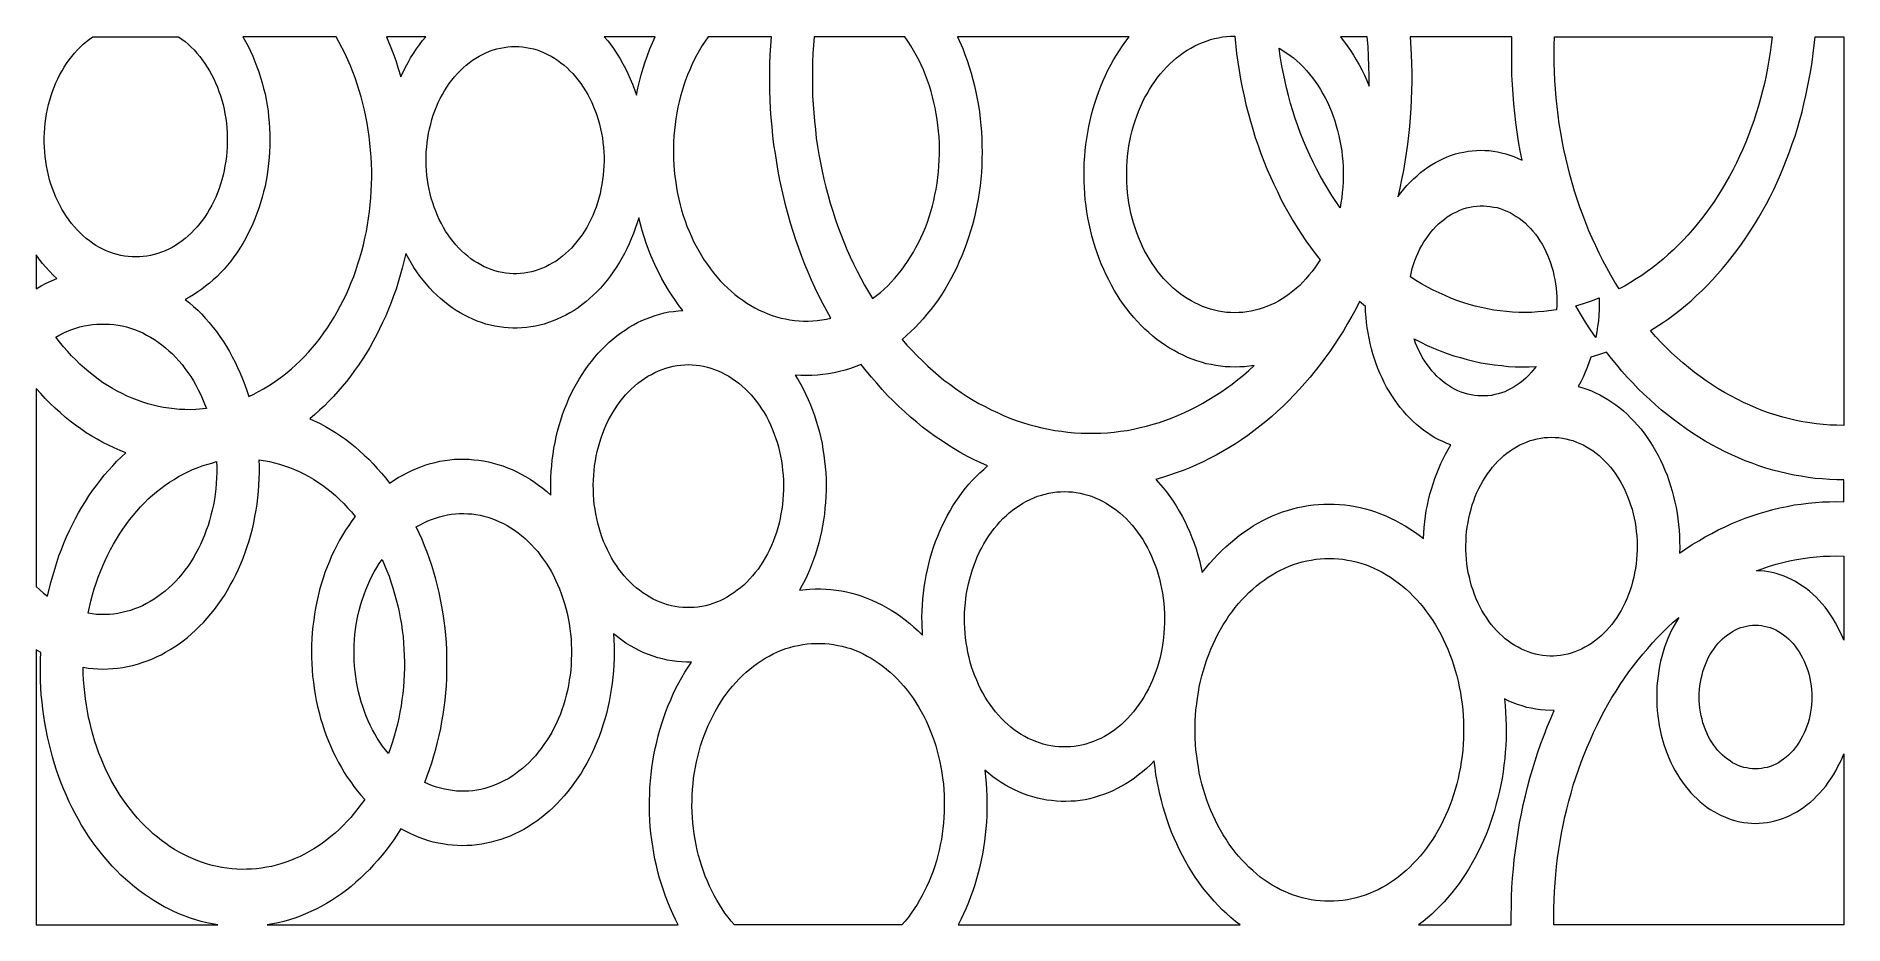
# Model space of a CAD drawing. Header units: millimetres. Extents: x -1200 to 1200, y -590 to 590.
import ezdxf

# ---------------------------------------------------------------- set-up
doc = ezdxf.new("R2010")
doc.units = ezdxf.units.MM
doc.header["$MEASUREMENT"] = 0
doc.layers.add('Layer 1', color=7, linetype='Continuous')

msp = doc.modelspace()

# ---------------------------------------------------------------- linework, layer by layer
at = {"layer": 'Layer 1', "color": 250, "lineweight": 20}
for points, knots in [([(-1010.9591, 589.1522), (-1010.9591, 589.1522), (-1124.6957, 589.1522), (-1124.6957, 589.1522), (-1124.6957, 589.1522), (-1129.141, 586.0551), (-1129.141, 586.0551), (-1129.141, 586.0551), (-1133.3834, 582.6999), (-1133.3834, 582.6999), (-1133.3834, 582.6999), (-1137.4238, 579.3447), (-1137.4238, 579.3447), (-1137.4238, 579.3447), (-1141.4642, 575.4733), (-1141.4642, 575.4733), (-1141.4642, 575.4733), (-1145.3025, 571.6019), (-1145.3025, 571.6019), (-1145.3025, 571.6019), (-1149.1409, 567.4724), (-1149.1409, 567.4724), (-1149.1409, 567.4724), (-1152.7764, 563.0848), (-1152.7764, 563.0848), (-1152.7764, 563.0848), (-1156.2117, 558.6962), (-1156.2117, 558.6962), (-1156.2117, 558.6962), (-1159.646, 553.7935), (-1159.646, 553.7935), (-1159.646, 553.7935), (-1162.6763, 548.8897), (-1162.6763, 548.8897), (-1162.6763, 548.8897), (-1165.7066, 543.9859), (-1165.7066, 543.9859), (-1165.7066, 543.9859), (-1168.5349, 538.8241), (-1168.5349, 538.8241), (-1168.5349, 538.8241), (-1171.3632, 533.4041), (-1171.3632, 533.4041), (-1171.3632, 533.4041), (-1173.7874, 527.9832), (-1173.7874, 527.9832), (-1173.7874, 527.9832), (-1176.2116, 522.3062), (-1176.2116, 522.3062), (-1176.2116, 522.3062), (-1178.2318, 516.6271), (-1178.2318, 516.6271), (-1178.2318, 516.6271), (-1180.252, 510.9501), (-1180.252, 510.9501), (-1180.252, 510.9501), (-1182.0703, 505.0139), (-1182.0703, 505.0139), (-1182.0703, 505.0139), (-1183.6864, 499.0778), (-1183.6864, 499.0778), (-1183.6864, 499.0778), (-1185.1006, 492.8836), (-1185.1006, 492.8836), (-1185.1006, 492.8836), (-1186.3126, 486.6894), (-1186.3126, 486.6894), (-1186.3126, 486.6894), (-1187.3219, 480.4952), (-1187.3219, 480.4952), (-1187.3219, 480.4952), (-1188.13, 474.3009), (-1188.13, 474.3009), (-1188.13, 474.3009), (-1188.7369, 468.1067), (-1188.7369, 468.1067), (-1188.7369, 468.1067), (-1189.1409, 461.6544), (-1189.1409, 461.6544), (-1189.1409, 461.6544), (-1189.343, 455.201), (-1189.343, 455.201), (-1189.343, 455.201), (-1189.343, 449.0068), (-1189.343, 449.0068), (-1189.343, 449.0068), (-1189.1409, 442.5555), (-1189.1409, 442.5555), (-1189.1409, 442.5555), (-1188.7369, 436.3613), (-1188.7369, 436.3613), (-1188.7369, 436.3613), (-1188.13, 429.909), (-1188.13, 429.909), (-1188.13, 429.909), (-1187.3219, 423.7148), (-1187.3219, 423.7148), (-1187.3219, 423.7148), (-1186.3126, 417.5205), (-1186.3126, 417.5205), (-1186.3126, 417.5205), (-1185.1006, 411.3252), (-1185.1006, 411.3252), (-1185.1006, 411.3252), (-1183.6864, 405.3902), (-1183.6864, 405.3902), (-1183.6864, 405.3902), (-1182.2722, 399.1959), (-1182.2722, 399.1959), (-1182.2722, 399.1959), (-1180.454, 393.5179), (-1180.454, 393.5179), (-1180.454, 393.5179), (-1178.4331, 387.5807), (-1178.4331, 387.5807), (-1178.4331, 387.5807), (-1176.2116, 381.9037), (-1176.2116, 381.9037), (-1176.2116, 381.9037), (-1173.9894, 376.2257), (-1173.9894, 376.2257), (-1173.9894, 376.2257), (-1171.3632, 370.8057), (-1171.3632, 370.8057), (-1171.3632, 370.8057), (-1168.7368, 365.3858), (-1168.7368, 365.3858), (-1168.7368, 365.3858), (-1165.9086, 360.2229), (-1165.9086, 360.2229), (-1165.9086, 360.2229), (-1162.8783, 355.3202), (-1162.8783, 355.3202), (-1162.8783, 355.3202), (-1159.646, 350.4154), (-1159.646, 350.4154), (-1159.646, 350.4154), (-1156.4136, 345.5126), (-1156.4136, 345.5126), (-1156.4136, 345.5126), (-1152.9793, 341.1251), (-1152.9793, 341.1251), (-1152.9793, 341.1251), (-1149.3429, 336.7375), (-1149.3429, 336.7375), (-1149.3429, 336.7375), (-1145.5046, 332.608), (-1145.5046, 332.608), (-1145.5046, 332.608), (-1141.6662, 328.7366), (-1141.6662, 328.7366), (-1141.6662, 328.7366), (-1137.625, 324.8642), (-1137.625, 324.8642), (-1137.625, 324.8642), (-1133.5846, 321.2509), (-1133.5846, 321.2509), (-1133.5846, 321.2509), (-1129.3429, 318.1538), (-1129.3429, 318.1538), (-1129.3429, 318.1538), (-1125.1006, 315.0567), (-1125.1006, 315.0567), (-1125.1006, 315.0567), (-1120.6561, 311.9606), (-1120.6561, 311.9606), (-1120.6561, 311.9606), (-1116.0096, 309.3796), (-1116.0096, 309.3796), (-1116.0096, 309.3796), (-1111.5652, 307.0568), (-1111.5652, 307.0568), (-1111.5652, 307.0568), (-1106.9187, 304.9921), (-1106.9187, 304.9921), (-1106.9187, 304.9921), (-1102.0702, 302.9274), (-1102.0702, 302.9274), (-1102.0702, 302.9274), (-1097.2217, 301.3788), (-1097.2217, 301.3788), (-1097.2217, 301.3788), (-1092.3732, 299.8302), (-1092.3732, 299.8302), (-1092.3732, 299.8302), (-1087.5248, 298.7968), (-1087.5248, 298.7968), (-1087.5248, 298.7968), (-1082.6762, 297.7644), (-1082.6762, 297.7644), (-1082.6762, 297.7644), (-1077.8278, 297.2483), (-1077.8278, 297.2483), (-1077.8278, 297.2483), (-1072.7773, 296.7321), (-1072.7773, 296.7321), (-1072.7773, 296.7321), (-1067.7268, 296.7321), (-1067.7268, 296.7321), (-1067.7268, 296.7321), (-1062.8783, 296.7321), (-1062.8783, 296.7321), (-1062.8783, 296.7321), (-1057.8278, 297.2483), (-1057.8278, 297.2483), (-1057.8278, 297.2483), (-1052.9793, 297.7644), (-1052.9793, 297.7644), (-1052.9793, 297.7644), (-1048.1308, 298.7968), (-1048.1308, 298.7968), (-1048.1308, 298.7968), (-1043.2823, 299.8302), (-1043.2823, 299.8302), (-1043.2823, 299.8302), (-1038.4338, 301.3788), (-1038.4338, 301.3788), (-1038.4338, 301.3788), (-1033.5854, 302.9274), (-1033.5854, 302.9274), (-1033.5854, 302.9274), (-1028.7369, 304.9921), (-1028.7369, 304.9921), (-1028.7369, 304.9921), (-1024.0904, 307.0568), (-1024.0904, 307.0568), (-1024.0904, 307.0568), (-1019.646, 309.3796), (-1019.646, 309.3796), (-1019.646, 309.3796), (-1014.9995, 311.9606), (-1014.9995, 311.9606), (-1014.9995, 311.9606), (-1010.5551, 315.0567), (-1010.5551, 315.0567), (-1010.5551, 315.0567), (-1006.3126, 318.1538), (-1006.3126, 318.1538), (-1006.3126, 318.1538), (-1002.0694, 321.2509), (-1002.0694, 321.2509), (-1002.0694, 321.2509), (-998.029, 324.8642), (-998.029, 324.8642), (-998.029, 324.8642), (-993.9894, 328.7366), (-993.9894, 328.7366), (-993.9894, 328.7366), (-990.151, 332.608), (-990.151, 332.608), (-990.151, 332.608), (-986.3126, 336.7375), (-986.3126, 336.7375), (-986.3126, 336.7375), (-982.6763, 341.1251), (-982.6763, 341.1251), (-982.6763, 341.1251), (-979.2419, 345.5126), (-979.2419, 345.5126), (-979.2419, 345.5126), (-975.8076, 350.4154), (-975.8076, 350.4154), (-975.8076, 350.4154), (-972.7773, 355.3202), (-972.7773, 355.3202), (-972.7773, 355.3202), (-969.7469, 360.2229), (-969.7469, 360.2229), (-969.7469, 360.2229), (-966.9187, 365.3858), (-966.9187, 365.3858), (-966.9187, 365.3858), (-964.2925, 370.8057), (-964.2925, 370.8057), (-964.2925, 370.8057), (-961.6662, 376.2257), (-961.6662, 376.2257), (-961.6662, 376.2257), (-959.4439, 381.9037), (-959.4439, 381.9037), (-959.4439, 381.9037), (-957.2209, 387.5807), (-957.2209, 387.5807), (-957.2209, 387.5807), (-955.2015, 393.5179), (-955.2015, 393.5179), (-955.2015, 393.5179), (-953.3833, 399.1959), (-953.3833, 399.1959), (-953.3833, 399.1959), (-951.9692, 405.3902), (-951.9692, 405.3902), (-951.9692, 405.3902), (-950.5551, 411.3252), (-950.5551, 411.3252), (-950.5551, 411.3252), (-949.3429, 417.5205), (-949.3429, 417.5205), (-949.3429, 417.5205), (-948.3321, 423.7148), (-948.3321, 423.7148), (-948.3321, 423.7148), (-947.524, 429.909), (-947.524, 429.909), (-947.524, 429.909), (-946.9187, 436.3613), (-946.9187, 436.3613), (-946.9187, 436.3613), (-946.5147, 442.5555), (-946.5147, 442.5555), (-946.5147, 442.5555), (-946.3126, 449.0068), (-946.3126, 449.0068), (-946.3126, 449.0068), (-946.3126, 455.201), (-946.3126, 455.201), (-946.3126, 455.201), (-946.5147, 461.6544), (-946.5147, 461.6544), (-946.5147, 461.6544), (-946.9187, 468.1067), (-946.9187, 468.1067), (-946.9187, 468.1067), (-947.524, 474.3009), (-947.524, 474.3009), (-947.524, 474.3009), (-948.3321, 480.4952), (-948.3321, 480.4952), (-948.3321, 480.4952), (-949.3429, 486.6894), (-949.3429, 486.6894), (-949.3429, 486.6894), (-950.5551, 492.8836), (-950.5551, 492.8836), (-950.5551, 492.8836), (-951.9692, 499.0778), (-951.9692, 499.0778), (-951.9692, 499.0778), (-953.5854, 505.0139), (-953.5854, 505.0139), (-953.5854, 505.0139), (-955.4035, 510.9501), (-955.4035, 510.9501), (-955.4035, 510.9501), (-957.4237, 516.6271), (-957.4237, 516.6271), (-957.4237, 516.6271), (-959.4439, 522.3062), (-959.4439, 522.3062), (-959.4439, 522.3062), (-961.8682, 527.9832), (-961.8682, 527.9832), (-961.8682, 527.9832), (-964.2925, 533.4041), (-964.2925, 533.4041), (-964.2925, 533.4041), (-967.1207, 538.8241), (-967.1207, 538.8241), (-967.1207, 538.8241), (-969.9482, 543.9859), (-969.9482, 543.9859), (-969.9482, 543.9859), (-972.9793, 548.8897), (-972.9793, 548.8897), (-972.9793, 548.8897), (-976.0096, 553.7935), (-976.0096, 553.7935), (-976.0096, 553.7935), (-979.4439, 558.6962), (-979.4439, 558.6962), (-979.4439, 558.6962), (-982.8775, 563.0848), (-982.8775, 563.0848), (-982.8775, 563.0848), (-986.5146, 567.4724), (-986.5146, 567.4724), (-986.5146, 567.4724), (-990.3531, 571.6019), (-990.3531, 571.6019), (-990.3531, 571.6019), (-994.1914, 575.4733), (-994.1914, 575.4733), (-994.1914, 575.4733), (-998.2318, 579.3447), (-998.2318, 579.3447), (-998.2318, 579.3447), (-1002.2722, 582.6999), (-1002.2722, 582.6999), (-1002.2722, 582.6999), (-1010.9591, 589.1522), (-1010.9591, 589.1522)], [0, 0, 0, 0, 0.007692308, 0.007692308, 0.007692308, 0.015384615, 0.015384615, 0.015384615, 0.023076923, 0.023076923, 0.023076923, 0.030769231, 0.030769231, 0.030769231, 0.038461538, 0.038461538, 0.038461538, 0.046153846, 0.046153846, 0.046153846, 0.053846154, 0.053846154, 0.053846154, 0.061538462, 0.061538462, 0.061538462, 0.069230769, 0.069230769, 0.069230769, 0.076923077, 0.076923077, 0.076923077, 0.084615385, 0.084615385, 0.084615385, 0.092307692, 0.092307692, 0.092307692, 0.1, 0.1, 0.1, 0.107692308, 0.107692308, 0.107692308, 0.115384615, 0.115384615, 0.115384615, 0.123076923, 0.123076923, 0.123076923, 0.130769231, 0.130769231, 0.130769231, 0.138461538, 0.138461538, 0.138461538, 0.146153846, 0.146153846, 0.146153846, 0.153846154, 0.153846154, 0.153846154, 0.161538462, 0.161538462, 0.161538462, 0.169230769, 0.169230769, 0.169230769, 0.176923077, 0.176923077, 0.176923077, 0.184615385, 0.184615385, 0.184615385, 0.192307692, 0.192307692, 0.192307692, 0.2, 0.2, 0.2, 0.207692308, 0.207692308, 0.207692308, 0.215384615, 0.215384615, 0.215384615, 0.223076923, 0.223076923, 0.223076923, 0.230769231, 0.230769231, 0.230769231, 0.238461538, 0.238461538, 0.238461538, 0.246153846, 0.246153846, 0.246153846, 0.253846154, 0.253846154, 0.253846154, 0.261538462, 0.261538462, 0.261538462, 0.269230769, 0.269230769, 0.269230769, 0.276923077, 0.276923077, 0.276923077, 0.284615385, 0.284615385, 0.284615385, 0.292307692, 0.292307692, 0.292307692, 0.3, 0.3, 0.3, 0.307692308, 0.307692308, 0.307692308, 0.315384615, 0.315384615, 0.315384615, 0.323076923, 0.323076923, 0.323076923, 0.330769231, 0.330769231, 0.330769231, 0.338461538, 0.338461538, 0.338461538, 0.346153846, 0.346153846, 0.346153846, 0.353846154, 0.353846154, 0.353846154, 0.361538462, 0.361538462, 0.361538462, 0.369230769, 0.369230769, 0.369230769, 0.376923077, 0.376923077, 0.376923077, 0.384615385, 0.384615385, 0.384615385, 0.392307692, 0.392307692, 0.392307692, 0.4, 0.4, 0.4, 0.407692308, 0.407692308, 0.407692308, 0.415384615, 0.415384615, 0.415384615, 0.423076923, 0.423076923, 0.423076923, 0.430769231, 0.430769231, 0.430769231, 0.438461538, 0.438461538, 0.438461538, 0.446153846, 0.446153846, 0.446153846, 0.453846154, 0.453846154, 0.453846154, 0.461538462, 0.461538462, 0.461538462, 0.469230769, 0.469230769, 0.469230769, 0.476923077, 0.476923077, 0.476923077, 0.484615385, 0.484615385, 0.484615385, 0.492307692, 0.492307692, 0.492307692, 0.5, 0.5, 0.5, 0.507692308, 0.507692308, 0.507692308, 0.515384615, 0.515384615, 0.515384615, 0.523076923, 0.523076923, 0.523076923, 0.530769231, 0.530769231, 0.530769231, 0.538461538, 0.538461538, 0.538461538, 0.546153846, 0.546153846, 0.546153846, 0.553846154, 0.553846154, 0.553846154, 0.561538462, 0.561538462, 0.561538462, 0.569230769, 0.569230769, 0.569230769, 0.576923077, 0.576923077, 0.576923077, 0.584615385, 0.584615385, 0.584615385, 0.592307692, 0.592307692, 0.592307692, 0.6, 0.6, 0.6, 0.607692308, 0.607692308, 0.607692308, 0.615384615, 0.615384615, 0.615384615, 0.623076923, 0.623076923, 0.623076923, 0.630769231, 0.630769231, 0.630769231, 0.638461538, 0.638461538, 0.638461538, 0.646153846, 0.646153846, 0.646153846, 0.653846154, 0.653846154, 0.653846154, 0.661538462, 0.661538462, 0.661538462, 0.669230769, 0.669230769, 0.669230769, 0.676923077, 0.676923077, 0.676923077, 0.684615385, 0.684615385, 0.684615385, 0.692307692, 0.692307692, 0.692307692, 0.7, 0.7, 0.7, 0.707692308, 0.707692308, 0.707692308, 0.715384615, 0.715384615, 0.715384615, 0.723076923, 0.723076923, 0.723076923, 0.730769231, 0.730769231, 0.730769231, 0.738461538, 0.738461538, 0.738461538, 0.746153846, 0.746153846, 0.746153846, 0.753846154, 0.753846154, 0.753846154, 0.761538462, 0.761538462, 0.761538462, 0.769230769, 0.769230769, 0.769230769, 0.776923077, 0.776923077, 0.776923077, 0.784615385, 0.784615385, 0.784615385, 0.792307692, 0.792307692, 0.792307692, 0.8, 0.8, 0.8, 0.807692308, 0.807692308, 0.807692308, 0.815384615, 0.815384615, 0.815384615, 0.823076923, 0.823076923, 0.823076923, 0.830769231, 0.830769231, 0.830769231, 0.838461538, 0.838461538, 0.838461538, 0.846153846, 0.846153846, 0.846153846, 0.853846154, 0.853846154, 0.853846154, 0.861538462, 0.861538462, 0.861538462, 0.869230769, 0.869230769, 0.869230769, 0.876923077, 0.876923077, 0.876923077, 0.884615385, 0.884615385, 0.884615385, 0.892307692, 0.892307692, 0.892307692, 0.9, 0.9, 0.9, 0.907692308, 0.907692308, 0.907692308, 0.915384615, 0.915384615, 0.915384615, 0.923076923, 0.923076923, 0.923076923, 0.930769231, 0.930769231, 0.930769231, 0.938461538, 0.938461538, 0.938461538, 0.946153846, 0.946153846, 0.946153846, 0.953846154, 0.953846154, 0.953846154, 0.961538462, 0.961538462, 0.961538462, 0.969230769, 0.969230769, 0.969230769, 0.976923077, 0.976923077, 0.976923077, 0.984615385, 0.984615385, 0.984615385, 0.992307692, 0.992307692, 0.992307692, 1, 1, 1, 1]), ([(-925.7066, 589.1522), (-925.7066, 589.1522), (-801.6653, 589.1522), (-801.6653, 589.1522), (-801.6653, 589.1522), (-797.625, 581.6675), (-797.625, 581.6675), (-797.625, 581.6675), (-793.5846, 574.1818), (-793.5846, 574.1818), (-793.5846, 574.1818), (-789.949, 566.44), (-789.949, 566.44), (-789.949, 566.44), (-786.3126, 558.6962), (-786.3126, 558.6962), (-786.3126, 558.6962), (-782.8783, 550.6964), (-782.8783, 550.6964), (-782.8783, 550.6964), (-779.646, 542.6955), (-779.646, 542.6955), (-779.646, 542.6955), (-776.6157, 534.4365), (-776.6157, 534.4365), (-776.6157, 534.4365), (-773.7874, 526.1776), (-773.7874, 526.1776), (-773.7874, 526.1776), (-771.1603, 517.6594), (-771.1603, 517.6594), (-771.1603, 517.6594), (-768.5349, 509.1435), (-768.5349, 509.1435), (-768.5349, 509.1435), (-766.3118, 500.6264), (-766.3118, 500.6264), (-766.3118, 500.6264), (-764.2925, 491.8512), (-764.2925, 491.8512), (-764.2925, 491.8512), (-762.2714, 483.0761), (-762.2714, 483.0761), (-762.2714, 483.0761), (-760.6561, 474.3009), (-760.6561, 474.3009), (-760.6561, 474.3009), (-759.2411, 465.5247), (-759.2411, 465.5247), (-759.2411, 465.5247), (-757.8278, 456.4925), (-757.8278, 456.4925), (-757.8278, 456.4925), (-756.8169, 447.7174), (-756.8169, 447.7174), (-756.8169, 447.7174), (-756.0088, 438.6841), (-756.0088, 438.6841), (-756.0088, 438.6841), (-755.4035, 429.6499), (-755.4035, 429.6499), (-755.4035, 429.6499), (-754.7975, 420.3585), (-754.7975, 420.3585), (-754.7975, 420.3585), (-754.5955, 411.3252), (-754.5955, 411.3252), (-754.5955, 411.3252), (-754.5955, 402.293), (-754.5955, 402.293), (-754.5955, 402.293), (-754.7975, 393.2598), (-754.7975, 393.2598), (-754.7975, 393.2598), (-755.2007, 384.2265), (-755.2007, 384.2265), (-755.2007, 384.2265), (-755.8076, 375.1933), (-755.8076, 375.1933), (-755.8076, 375.1933), (-756.6157, 366.1601), (-756.6157, 366.1601), (-756.6157, 366.1601), (-757.4237, 357.1258), (-757.4237, 357.1258), (-757.4237, 357.1258), (-758.6359, 348.0936), (-758.6359, 348.0936), (-758.6359, 348.0936), (-760.0492, 339.3184), (-760.0492, 339.3184), (-760.0492, 339.3184), (-761.6654, 330.5422), (-761.6654, 330.5422), (-761.6654, 330.5422), (-763.4843, 321.7671), (-763.4843, 321.7671), (-763.4843, 321.7671), (-765.5037, 312.993), (-765.5037, 312.993), (-765.5037, 312.993), (-767.7268, 304.2178), (-767.7268, 304.2178), (-767.7268, 304.2178), (-770.151, 295.6997), (-770.151, 295.6997), (-770.151, 295.6997), (-772.7765, 287.4407), (-772.7765, 287.4407), (-772.7765, 287.4407), (-775.6056, 278.9247), (-775.6056, 278.9247), (-775.6056, 278.9247), (-778.4331, 270.6657), (-778.4331, 270.6657), (-778.4331, 270.6657), (-781.6654, 262.6649), (-781.6654, 262.6649), (-781.6654, 262.6649), (-785.1006, 254.663), (-785.1006, 254.663), (-785.1006, 254.663), (-788.5348, 246.6631), (-788.5348, 246.6631), (-788.5348, 246.6631), (-792.3733, 238.9204), (-792.3733, 238.9204), (-792.3733, 238.9204), (-796.2116, 231.4356), (-796.2116, 231.4356), (-796.2116, 231.4356), (-800.252, 223.9499), (-800.252, 223.9499), (-800.252, 223.9499), (-804.4945, 216.7233), (-804.4945, 216.7233), (-804.4945, 216.7233), (-808.9389, 209.4978), (-808.9389, 209.4978), (-808.9389, 209.4978), (-813.3833, 202.5292), (-813.3833, 202.5292), (-813.3833, 202.5292), (-818.0298, 195.8178), (-818.0298, 195.8178), (-818.0298, 195.8178), (-822.8783, 189.1074), (-822.8783, 189.1074), (-822.8783, 189.1074), (-827.9288, 182.6561), (-827.9288, 182.6561), (-827.9288, 182.6561), (-833.1813, 176.4619), (-833.1813, 176.4619), (-833.1813, 176.4619), (-838.4338, 170.5258), (-838.4338, 170.5258), (-838.4338, 170.5258), (-843.8884, 164.5886), (-843.8884, 164.5886), (-843.8884, 164.5886), (-849.5449, 158.9105), (-849.5449, 158.9105), (-849.5449, 158.9105), (-855.2015, 153.4917), (-855.2015, 153.4917), (-855.2015, 153.4917), (-860.8581, 148.3298), (-860.8581, 148.3298), (-860.8581, 148.3298), (-866.9187, 143.1679), (-866.9187, 143.1679), (-866.9187, 143.1679), (-872.9785, 138.5222), (-872.9785, 138.5222), (-872.9785, 138.5222), (-879.0399, 133.8756), (-879.0399, 133.8756), (-879.0399, 133.8756), (-885.3025, 129.489), (-885.3025, 129.489), (-885.3025, 129.489), (-891.5652, 125.6166), (-891.5652, 125.6166), (-891.5652, 125.6166), (-898.0298, 121.7462), (-898.0298, 121.7462), (-898.0298, 121.7462), (-904.6965, 118.133), (-904.6965, 118.133), (-904.6965, 118.133), (-911.1611, 114.7777), (-911.1611, 114.7777), (-911.1611, 114.7777), (-917.827, 111.6806), (-917.827, 111.6806), (-917.827, 111.6806), (-920.4541, 119.4224), (-920.4541, 119.4224), (-920.4541, 119.4224), (-923.0803, 127.1652), (-923.0803, 127.1652), (-923.0803, 127.1652), (-926.1107, 134.9079), (-926.1107, 134.9079), (-926.1107, 134.9079), (-929.1401, 142.3936), (-929.1401, 142.3936), (-929.1401, 142.3936), (-932.5752, 149.8783), (-932.5752, 149.8783), (-932.5752, 149.8783), (-936.0096, 157.1049), (-936.0096, 157.1049), (-936.0096, 157.1049), (-939.6459, 164.3316), (-939.6459, 164.3316), (-939.6459, 164.3316), (-943.4835, 171.3001), (-943.4835, 171.3001), (-943.4835, 171.3001), (-947.524, 178.0105), (-947.524, 178.0105), (-947.524, 178.0105), (-951.7672, 184.7208), (-951.7672, 184.7208), (-951.7672, 184.7208), (-956.2116, 191.1721), (-956.2116, 191.1721), (-956.2116, 191.1721), (-960.6561, 197.6255), (-960.6561, 197.6255), (-960.6561, 197.6255), (-965.3026, 203.5617), (-965.3026, 203.5617), (-965.3026, 203.5617), (-970.151, 209.4978), (-970.151, 209.4978), (-970.151, 209.4978), (-975.2015, 215.1747), (-975.2015, 215.1747), (-975.2015, 215.1747), (-980.252, 220.5958), (-980.252, 220.5958), (-980.252, 220.5958), (-985.5045, 226.0146), (-985.5045, 226.0146), (-985.5045, 226.0146), (-990.9591, 230.9194), (-990.9591, 230.9194), (-990.9591, 230.9194), (-996.4128, 235.8232), (-996.4128, 235.8232), (-996.4128, 235.8232), (-1002.0694, 240.4689), (-1002.0694, 240.4689), (-1002.0694, 240.4689), (-996.4128, 243.566), (-996.4128, 243.566), (-996.4128, 243.566), (-990.9591, 246.6631), (-990.9591, 246.6631), (-990.9591, 246.6631), (-985.5045, 250.2764), (-985.5045, 250.2764), (-985.5045, 250.2764), (-980.252, 253.8897), (-980.252, 253.8897), (-980.252, 253.8897), (-974.9995, 257.7601), (-974.9995, 257.7601), (-974.9995, 257.7601), (-969.7469, 261.8896), (-969.7469, 261.8896), (-969.7469, 261.8896), (-964.8985, 266.2781), (-964.8985, 266.2781), (-964.8985, 266.2781), (-959.848, 270.9238), (-959.848, 270.9238), (-959.848, 270.9238), (-955.2015, 275.8276), (-955.2015, 275.8276), (-955.2015, 275.8276), (-950.5551, 280.7314), (-950.5551, 280.7314), (-950.5551, 280.7314), (-946.1106, 285.8922), (-946.1106, 285.8922), (-946.1106, 285.8922), (-941.6662, 291.3132), (-941.6662, 291.3132), (-941.6662, 291.3132), (-937.4238, 296.9912), (-937.4238, 296.9912), (-937.4238, 296.9912), (-933.3834, 302.6692), (-933.3834, 302.6692), (-933.3834, 302.6692), (-929.5449, 308.6054), (-929.5449, 308.6054), (-929.5449, 308.6054), (-925.7066, 314.7996), (-925.7066, 314.7996), (-925.7066, 314.7996), (-922.2722, 320.9938), (-922.2722, 320.9938), (-922.2722, 320.9938), (-918.8379, 327.4451), (-918.8379, 327.4451), (-918.8379, 327.4451), (-915.6056, 333.8984), (-915.6056, 333.8984), (-915.6056, 333.8984), (-912.5753, 340.6089), (-912.5753, 340.6089), (-912.5753, 340.6089), (-909.545, 347.3183), (-909.545, 347.3183), (-909.545, 347.3183), (-906.9187, 354.2878), (-906.9187, 354.2878), (-906.9187, 354.2878), (-904.4944, 361.5144), (-904.4944, 361.5144), (-904.4944, 361.5144), (-902.0702, 368.741), (-902.0702, 368.741), (-902.0702, 368.741), (-900.05, 375.9676), (-900.05, 375.9676), (-900.05, 375.9676), (-898.0298, 383.1942), (-898.0298, 383.1942), (-898.0298, 383.1942), (-896.2108, 390.6778), (-896.2108, 390.6778), (-896.2108, 390.6778), (-894.7975, 398.1636), (-894.7975, 398.1636), (-894.7975, 398.1636), (-893.3833, 405.6482), (-893.3833, 405.6482), (-893.3833, 405.6482), (-892.3732, 413.39), (-892.3732, 413.39), (-892.3732, 413.39), (-891.3631, 420.8757), (-891.3631, 420.8757), (-891.3631, 420.8757), (-890.5551, 428.6175), (-890.5551, 428.6175), (-890.5551, 428.6175), (-890.151, 436.3613), (-890.151, 436.3613), (-890.151, 436.3613), (-889.747, 444.103), (-889.747, 444.103), (-889.747, 444.103), (-889.747, 451.8468), (-889.747, 451.8468), (-889.747, 451.8468), (-889.747, 459.5896), (-889.747, 459.5896), (-889.747, 459.5896), (-890.151, 467.3324), (-890.151, 467.3324), (-890.151, 467.3324), (-890.5551, 475.0752), (-890.5551, 475.0752), (-890.5551, 475.0752), (-891.3631, 482.817), (-891.3631, 482.817), (-891.3631, 482.817), (-892.1704, 490.5608), (-892.1704, 490.5608), (-892.1704, 490.5608), (-893.3833, 498.0454), (-893.3833, 498.0454), (-893.3833, 498.0454), (-894.7975, 505.7882), (-894.7975, 505.7882), (-894.7975, 505.7882), (-896.2108, 513.2729), (-896.2108, 513.2729), (-896.2108, 513.2729), (-898.0298, 520.4995), (-898.0298, 520.4995), (-898.0298, 520.4995), (-899.848, 527.9832), (-899.848, 527.9832), (-899.848, 527.9832), (-902.0702, 535.2098), (-902.0702, 535.2098), (-902.0702, 535.2098), (-904.2916, 542.4364), (-904.2916, 542.4364), (-904.2916, 542.4364), (-906.9187, 549.4049), (-906.9187, 549.4049), (-906.9187, 549.4049), (-909.545, 556.3744), (-909.545, 556.3744), (-909.545, 556.3744), (-912.3733, 563.3429), (-912.3733, 563.3429), (-912.3733, 563.3429), (-915.4036, 570.0523), (-915.4036, 570.0523), (-915.4036, 570.0523), (-918.635, 576.5056), (-918.635, 576.5056), (-918.635, 576.5056), (-922.0702, 582.958), (-922.0702, 582.958), (-922.0702, 582.958), (-925.7066, 589.1522), (-925.7066, 589.1522)], [0, 0, 0, 0, 0.007194245, 0.007194245, 0.007194245, 0.014388489, 0.014388489, 0.014388489, 0.021582734, 0.021582734, 0.021582734, 0.028776978, 0.028776978, 0.028776978, 0.035971223, 0.035971223, 0.035971223, 0.043165468, 0.043165468, 0.043165468, 0.050359712, 0.050359712, 0.050359712, 0.057553957, 0.057553957, 0.057553957, 0.064748201, 0.064748201, 0.064748201, 0.071942446, 0.071942446, 0.071942446, 0.079136691, 0.079136691, 0.079136691, 0.086330935, 0.086330935, 0.086330935, 0.09352518, 0.09352518, 0.09352518, 0.100719424, 0.100719424, 0.100719424, 0.107913669, 0.107913669, 0.107913669, 0.115107914, 0.115107914, 0.115107914, 0.122302158, 0.122302158, 0.122302158, 0.129496403, 0.129496403, 0.129496403, 0.136690647, 0.136690647, 0.136690647, 0.143884892, 0.143884892, 0.143884892, 0.151079137, 0.151079137, 0.151079137, 0.158273381, 0.158273381, 0.158273381, 0.165467626, 0.165467626, 0.165467626, 0.172661871, 0.172661871, 0.172661871, 0.179856115, 0.179856115, 0.179856115, 0.18705036, 0.18705036, 0.18705036, 0.194244604, 0.194244604, 0.194244604, 0.201438849, 0.201438849, 0.201438849, 0.208633094, 0.208633094, 0.208633094, 0.215827338, 0.215827338, 0.215827338, 0.223021583, 0.223021583, 0.223021583, 0.230215827, 0.230215827, 0.230215827, 0.237410072, 0.237410072, 0.237410072, 0.244604317, 0.244604317, 0.244604317, 0.251798561, 0.251798561, 0.251798561, 0.258992806, 0.258992806, 0.258992806, 0.26618705, 0.26618705, 0.26618705, 0.273381295, 0.273381295, 0.273381295, 0.28057554, 0.28057554, 0.28057554, 0.287769784, 0.287769784, 0.287769784, 0.294964029, 0.294964029, 0.294964029, 0.302158273, 0.302158273, 0.302158273, 0.309352518, 0.309352518, 0.309352518, 0.316546763, 0.316546763, 0.316546763, 0.323741007, 0.323741007, 0.323741007, 0.330935252, 0.330935252, 0.330935252, 0.338129496, 0.338129496, 0.338129496, 0.345323741, 0.345323741, 0.345323741, 0.352517986, 0.352517986, 0.352517986, 0.35971223, 0.35971223, 0.35971223, 0.366906475, 0.366906475, 0.366906475, 0.374100719, 0.374100719, 0.374100719, 0.381294964, 0.381294964, 0.381294964, 0.388489209, 0.388489209, 0.388489209, 0.395683453, 0.395683453, 0.395683453, 0.402877698, 0.402877698, 0.402877698, 0.410071942, 0.410071942, 0.410071942, 0.417266187, 0.417266187, 0.417266187, 0.424460432, 0.424460432, 0.424460432, 0.431654676, 0.431654676, 0.431654676, 0.438848921, 0.438848921, 0.438848921, 0.446043165, 0.446043165, 0.446043165, 0.45323741, 0.45323741, 0.45323741, 0.460431655, 0.460431655, 0.460431655, 0.467625899, 0.467625899, 0.467625899, 0.474820144, 0.474820144, 0.474820144, 0.482014388, 0.482014388, 0.482014388, 0.489208633, 0.489208633, 0.489208633, 0.496402878, 0.496402878, 0.496402878, 0.503597122, 0.503597122, 0.503597122, 0.510791367, 0.510791367, 0.510791367, 0.517985612, 0.517985612, 0.517985612, 0.525179856, 0.525179856, 0.525179856, 0.532374101, 0.532374101, 0.532374101, 0.539568345, 0.539568345, 0.539568345, 0.54676259, 0.54676259, 0.54676259, 0.553956835, 0.553956835, 0.553956835, 0.561151079, 0.561151079, 0.561151079, 0.568345324, 0.568345324, 0.568345324, 0.575539568, 0.575539568, 0.575539568, 0.582733813, 0.582733813, 0.582733813, 0.589928058, 0.589928058, 0.589928058, 0.597122302, 0.597122302, 0.597122302, 0.604316547, 0.604316547, 0.604316547, 0.611510791, 0.611510791, 0.611510791, 0.618705036, 0.618705036, 0.618705036, 0.625899281, 0.625899281, 0.625899281, 0.633093525, 0.633093525, 0.633093525, 0.64028777, 0.64028777, 0.64028777, 0.647482014, 0.647482014, 0.647482014, 0.654676259, 0.654676259, 0.654676259, 0.661870504, 0.661870504, 0.661870504, 0.669064748, 0.669064748, 0.669064748, 0.676258993, 0.676258993, 0.676258993, 0.683453237, 0.683453237, 0.683453237, 0.690647482, 0.690647482, 0.690647482, 0.697841727, 0.697841727, 0.697841727, 0.705035971, 0.705035971, 0.705035971, 0.712230216, 0.712230216, 0.712230216, 0.71942446, 0.71942446, 0.71942446, 0.726618705, 0.726618705, 0.726618705, 0.73381295, 0.73381295, 0.73381295, 0.741007194, 0.741007194, 0.741007194, 0.748201439, 0.748201439, 0.748201439, 0.755395683, 0.755395683, 0.755395683, 0.762589928, 0.762589928, 0.762589928, 0.769784173, 0.769784173, 0.769784173, 0.776978417, 0.776978417, 0.776978417, 0.784172662, 0.784172662, 0.784172662, 0.791366906, 0.791366906, 0.791366906, 0.798561151, 0.798561151, 0.798561151, 0.805755396, 0.805755396, 0.805755396, 0.81294964, 0.81294964, 0.81294964, 0.820143885, 0.820143885, 0.820143885, 0.827338129, 0.827338129, 0.827338129, 0.834532374, 0.834532374, 0.834532374, 0.841726619, 0.841726619, 0.841726619, 0.848920863, 0.848920863, 0.848920863, 0.856115108, 0.856115108, 0.856115108, 0.863309353, 0.863309353, 0.863309353, 0.870503597, 0.870503597, 0.870503597, 0.877697842, 0.877697842, 0.877697842, 0.884892086, 0.884892086, 0.884892086, 0.892086331, 0.892086331, 0.892086331, 0.899280576, 0.899280576, 0.899280576, 0.90647482, 0.90647482, 0.90647482, 0.913669065, 0.913669065, 0.913669065, 0.920863309, 0.920863309, 0.920863309, 0.928057554, 0.928057554, 0.928057554, 0.935251799, 0.935251799, 0.935251799, 0.942446043, 0.942446043, 0.942446043, 0.949640288, 0.949640288, 0.949640288, 0.956834532, 0.956834532, 0.956834532, 0.964028777, 0.964028777, 0.964028777, 0.971223022, 0.971223022, 0.971223022, 0.978417266, 0.978417266, 0.978417266, 0.985611511, 0.985611511, 0.985611511, 0.992805755, 0.992805755, 0.992805755, 1, 1, 1, 1]), ([(-734.7975, 589.1522), (-734.7975, 589.1522), (-682.8783, 589.1522), (-682.8783, 589.1522), (-682.8783, 589.1522), (-687.1199, 583.9903), (-687.1199, 583.9903), (-687.1199, 583.9903), (-691.1611, 578.5704), (-691.1611, 578.5704), (-691.1611, 578.5704), (-695.2015, 572.8924), (-695.2015, 572.8924), (-695.2015, 572.8924), (-699.0391, 566.9552), (-699.0391, 566.9552), (-699.0391, 566.9552), (-702.8783, 561.02), (-702.8783, 561.02), (-702.8783, 561.02), (-706.3118, 555.0839), (-706.3118, 555.0839), (-706.3118, 555.0839), (-709.747, 548.6316), (-709.747, 548.6316), (-709.747, 548.6316), (-716.0096, 535.727), (-716.0096, 535.727), (-716.0096, 535.727), (-719.2419, 546.825), (-719.2419, 546.825), (-719.2419, 546.825), (-722.6763, 557.6638), (-722.6763, 557.6638), (-722.6763, 557.6638), (-726.5146, 568.2467), (-726.5146, 568.2467), (-726.5146, 568.2467), (-734.7975, 589.1522), (-734.7975, 589.1522)], [0, 0, 0, 0, 0.076923077, 0.076923077, 0.076923077, 0.153846154, 0.153846154, 0.153846154, 0.230769231, 0.230769231, 0.230769231, 0.307692308, 0.307692308, 0.307692308, 0.384615385, 0.384615385, 0.384615385, 0.461538462, 0.461538462, 0.461538462, 0.538461538, 0.538461538, 0.538461538, 0.615384615, 0.615384615, 0.615384615, 0.692307692, 0.692307692, 0.692307692, 0.769230769, 0.769230769, 0.769230769, 0.846153846, 0.846153846, 0.846153846, 0.923076923, 0.923076923, 0.923076923, 1, 1, 1, 1]), ([(-564.2916, 576.2465), (-564.2916, 576.2465), (-569.1401, 575.9895), (-569.1401, 575.9895), (-569.1401, 575.9895), (-573.9886, 575.7313), (-573.9886, 575.7313), (-573.9886, 575.7313), (-578.8371, 574.9571), (-578.8371, 574.9571), (-578.8371, 574.9571), (-583.6856, 574.1818), (-583.6856, 574.1818), (-583.6856, 574.1818), (-588.5348, 572.8924), (-588.5348, 572.8924), (-588.5348, 572.8924), (-593.3834, 571.6019), (-593.3834, 571.6019), (-593.3834, 571.6019), (-598.029, 569.7952), (-598.029, 569.7952), (-598.029, 569.7952), (-602.8775, 567.9876), (-602.8775, 567.9876), (-602.8775, 567.9876), (-607.3227, 565.6657), (-607.3227, 565.6657), (-607.3227, 565.6657), (-611.9692, 563.3429), (-611.9692, 563.3429), (-611.9692, 563.3429), (-616.4128, 560.7609), (-616.4128, 560.7609), (-616.4128, 560.7609), (-620.8581, 557.9229), (-620.8581, 557.9229), (-620.8581, 557.9229), (-625.1005, 554.5667), (-625.1005, 554.5667), (-625.1005, 554.5667), (-629.1409, 551.2126), (-629.1409, 551.2126), (-629.1409, 551.2126), (-633.1805, 547.8573), (-633.1805, 547.8573), (-633.1805, 547.8573), (-637.2209, 543.9859), (-637.2209, 543.9859), (-637.2209, 543.9859), (-640.8581, 540.1146), (-640.8581, 540.1146), (-640.8581, 540.1146), (-644.6965, 535.727), (-644.6965, 535.727), (-644.6965, 535.727), (-648.1308, 531.5975), (-648.1308, 531.5975), (-648.1308, 531.5975), (-651.5651, 526.9508), (-651.5651, 526.9508), (-651.5651, 526.9508), (-654.7975, 522.3062), (-654.7975, 522.3062), (-654.7975, 522.3062), (-657.8278, 517.4024), (-657.8278, 517.4024), (-657.8278, 517.4024), (-660.6552, 512.2406), (-660.6552, 512.2406), (-660.6552, 512.2406), (-663.4844, 507.0787), (-663.4844, 507.0787), (-663.4844, 507.0787), (-666.1098, 501.6587), (-666.1098, 501.6587), (-666.1098, 501.6587), (-668.5341, 496.2378), (-668.5341, 496.2378), (-668.5341, 496.2378), (-670.7571, 490.5608), (-670.7571, 490.5608), (-670.7571, 490.5608), (-672.7773, 484.8817), (-672.7773, 484.8817), (-672.7773, 484.8817), (-674.5954, 479.2047), (-674.5954, 479.2047), (-674.5954, 479.2047), (-676.2117, 473.2685), (-676.2117, 473.2685), (-676.2117, 473.2685), (-677.6257, 467.0743), (-677.6257, 467.0743), (-677.6257, 467.0743), (-679.0391, 461.1382), (-679.0391, 461.1382), (-679.0391, 461.1382), (-680.05, 454.9439), (-680.05, 454.9439), (-680.05, 454.9439), (-680.8581, 448.7497), (-680.8581, 448.7497), (-680.8581, 448.7497), (-681.4633, 442.5555), (-681.4633, 442.5555), (-681.4633, 442.5555), (-682.0702, 436.3613), (-682.0702, 436.3613), (-682.0702, 436.3613), (-682.2714, 430.167), (-682.2714, 430.167), (-682.2714, 430.167), (-682.2714, 423.7148), (-682.2714, 423.7148), (-682.2714, 423.7148), (-682.0702, 417.5205), (-682.0702, 417.5205), (-682.0702, 417.5205), (-681.8682, 411.3252), (-681.8682, 411.3252), (-681.8682, 411.3252), (-681.2622, 405.131), (-681.2622, 405.131), (-681.2622, 405.131), (-680.4541, 398.9368), (-680.4541, 398.9368), (-680.4541, 398.9368), (-679.444, 392.7426), (-679.444, 392.7426), (-679.444, 392.7426), (-678.4339, 386.5484), (-678.4339, 386.5484), (-678.4339, 386.5484), (-677.0197, 380.6122), (-677.0197, 380.6122), (-677.0197, 380.6122), (-675.4035, 374.6771), (-675.4035, 374.6771), (-675.4035, 374.6771), (-673.5854, 368.741), (-673.5854, 368.741), (-673.5854, 368.741), (-671.7664, 363.0629), (-671.7664, 363.0629), (-671.7664, 363.0629), (-669.545, 357.3849), (-669.545, 357.3849), (-669.545, 357.3849), (-667.3227, 351.7068), (-667.3227, 351.7068), (-667.3227, 351.7068), (-664.8985, 346.2869), (-664.8985, 346.2869), (-664.8985, 346.2869), (-662.0694, 341.1251), (-662.0694, 341.1251), (-662.0694, 341.1251), (-659.2419, 335.9632), (-659.2419, 335.9632), (-659.2419, 335.9632), (-656.4137, 331.0584), (-656.4137, 331.0584), (-656.4137, 331.0584), (-653.1813, 326.1557), (-653.1813, 326.1557), (-653.1813, 326.1557), (-649.949, 321.51), (-649.949, 321.51), (-649.949, 321.51), (-646.3127, 317.1214), (-646.3127, 317.1214), (-646.3127, 317.1214), (-642.8774, 312.7349), (-642.8774, 312.7349), (-642.8774, 312.7349), (-639.04, 308.6054), (-639.04, 308.6054), (-639.04, 308.6054), (-635.2015, 304.734), (-635.2015, 304.734), (-635.2015, 304.734), (-631.1611, 301.1207), (-631.1611, 301.1207), (-631.1611, 301.1207), (-627.1207, 297.7644), (-627.1207, 297.7644), (-627.1207, 297.7644), (-622.8775, 294.4103), (-622.8775, 294.4103), (-622.8775, 294.4103), (-618.6359, 291.3132), (-618.6359, 291.3132), (-618.6359, 291.3132), (-614.1915, 288.7322), (-614.1915, 288.7322), (-614.1915, 288.7322), (-609.747, 286.1513), (-609.747, 286.1513), (-609.747, 286.1513), (-605.1005, 283.8274), (-605.1005, 283.8274), (-605.1005, 283.8274), (-600.4532, 281.7627), (-600.4532, 281.7627), (-600.4532, 281.7627), (-595.8076, 279.9571), (-595.8076, 279.9571), (-595.8076, 279.9571), (-590.9591, 278.4085), (-590.9591, 278.4085), (-590.9591, 278.4085), (-586.1098, 277.118), (-586.1098, 277.118), (-586.1098, 277.118), (-581.2613, 276.0857), (-581.2613, 276.0857), (-581.2613, 276.0857), (-576.4129, 275.3114), (-576.4129, 275.3114), (-576.4129, 275.3114), (-571.5643, 274.7952), (-571.5643, 274.7952), (-571.5643, 274.7952), (-566.7159, 274.5371), (-566.7159, 274.5371), (-566.7159, 274.5371), (-561.6662, 274.5371), (-561.6662, 274.5371), (-561.6662, 274.5371), (-556.8177, 274.7952), (-556.8177, 274.7952), (-556.8177, 274.7952), (-551.9692, 275.3114), (-551.9692, 275.3114), (-551.9692, 275.3114), (-547.1207, 276.0857), (-547.1207, 276.0857), (-547.1207, 276.0857), (-542.2722, 277.118), (-542.2722, 277.118), (-542.2722, 277.118), (-537.4238, 278.4085), (-537.4238, 278.4085), (-537.4238, 278.4085), (-532.5752, 279.9571), (-532.5752, 279.9571), (-532.5752, 279.9571), (-527.9288, 281.7627), (-527.9288, 281.7627), (-527.9288, 281.7627), (-523.2823, 283.8274), (-523.2823, 283.8274), (-523.2823, 283.8274), (-518.8379, 286.1513), (-518.8379, 286.1513), (-518.8379, 286.1513), (-514.1914, 288.7322), (-514.1914, 288.7322), (-514.1914, 288.7322), (-509.7462, 291.3132), (-509.7462, 291.3132), (-509.7462, 291.3132), (-505.5045, 294.4103), (-505.5045, 294.4103), (-505.5045, 294.4103), (-501.2621, 297.7644), (-501.2621, 297.7644), (-501.2621, 297.7644), (-497.2217, 301.1207), (-497.2217, 301.1207), (-497.2217, 301.1207), (-493.1813, 304.734), (-493.1813, 304.734), (-493.1813, 304.734), (-489.3429, 308.6054), (-489.3429, 308.6054), (-489.3429, 308.6054), (-485.7058, 312.7349), (-485.7058, 312.7349), (-485.7058, 312.7349), (-482.0702, 317.1214), (-482.0702, 317.1214), (-482.0702, 317.1214), (-478.6351, 321.51), (-478.6351, 321.51), (-478.6351, 321.51), (-475.2016, 326.1557), (-475.2016, 326.1557), (-475.2016, 326.1557), (-472.1704, 331.0584), (-472.1704, 331.0584), (-472.1704, 331.0584), (-469.1409, 335.9632), (-469.1409, 335.9632), (-469.1409, 335.9632), (-466.3126, 341.1251), (-466.3126, 341.1251), (-466.3126, 341.1251), (-463.6864, 346.2869), (-463.6864, 346.2869), (-463.6864, 346.2869), (-461.0601, 351.7068), (-461.0601, 351.7068), (-461.0601, 351.7068), (-458.8379, 357.3849), (-458.8379, 357.3849), (-458.8379, 357.3849), (-456.6157, 363.0629), (-456.6157, 363.0629), (-456.6157, 363.0629), (-454.7975, 368.741), (-454.7975, 368.741), (-454.7975, 368.741), (-452.9785, 374.6771), (-452.9785, 374.6771), (-452.9785, 374.6771), (-451.3623, 380.6122), (-451.3623, 380.6122), (-451.3623, 380.6122), (-450.151, 386.5484), (-450.151, 386.5484), (-450.151, 386.5484), (-448.9381, 392.7426), (-448.9381, 392.7426), (-448.9381, 392.7426), (-447.9288, 398.9368), (-447.9288, 398.9368), (-447.9288, 398.9368), (-447.1207, 405.131), (-447.1207, 405.131), (-447.1207, 405.131), (-446.7167, 411.3252), (-446.7167, 411.3252), (-446.7167, 411.3252), (-446.3127, 417.5205), (-446.3127, 417.5205), (-446.3127, 417.5205), (-446.1106, 423.7148), (-446.1106, 423.7148), (-446.1106, 423.7148), (-446.1106, 430.167), (-446.1106, 430.167), (-446.1106, 430.167), (-446.5139, 436.3613), (-446.5139, 436.3613), (-446.5139, 436.3613), (-446.9187, 442.5555), (-446.9187, 442.5555), (-446.9187, 442.5555), (-447.5247, 448.7497), (-447.5247, 448.7497), (-447.5247, 448.7497), (-448.3329, 454.9439), (-448.3329, 454.9439), (-448.3329, 454.9439), (-449.5449, 461.1382), (-449.5449, 461.1382), (-449.5449, 461.1382), (-450.7571, 467.0743), (-450.7571, 467.0743), (-450.7571, 467.0743), (-452.1705, 473.2685), (-452.1705, 473.2685), (-452.1705, 473.2685), (-453.7866, 479.2047), (-453.7866, 479.2047), (-453.7866, 479.2047), (-455.8076, 484.8817), (-455.8076, 484.8817), (-455.8076, 484.8817), (-457.827, 490.5608), (-457.827, 490.5608), (-457.827, 490.5608), (-460.0492, 496.2378), (-460.0492, 496.2378), (-460.0492, 496.2378), (-462.2722, 501.6587), (-462.2722, 501.6587), (-462.2722, 501.6587), (-464.8977, 507.0787), (-464.8977, 507.0787), (-464.8977, 507.0787), (-467.7268, 512.2406), (-467.7268, 512.2406), (-467.7268, 512.2406), (-470.5543, 517.4024), (-470.5543, 517.4024), (-470.5543, 517.4024), (-473.5854, 522.3062), (-473.5854, 522.3062), (-473.5854, 522.3062), (-476.8177, 526.9508), (-476.8177, 526.9508), (-476.8177, 526.9508), (-480.2512, 531.5975), (-480.2512, 531.5975), (-480.2512, 531.5975), (-483.8884, 535.727), (-483.8884, 535.727), (-483.8884, 535.727), (-487.5248, 540.1146), (-487.5248, 540.1146), (-487.5248, 540.1146), (-491.3624, 543.9859), (-491.3624, 543.9859), (-491.3624, 543.9859), (-495.2015, 547.8573), (-495.2015, 547.8573), (-495.2015, 547.8573), (-499.2419, 551.2126), (-499.2419, 551.2126), (-499.2419, 551.2126), (-503.4835, 554.5667), (-503.4835, 554.5667), (-503.4835, 554.5667), (-507.7268, 557.9229), (-507.7268, 557.9229), (-507.7268, 557.9229), (-511.9692, 560.7609), (-511.9692, 560.7609), (-511.9692, 560.7609), (-516.4137, 563.3429), (-516.4137, 563.3429), (-516.4137, 563.3429), (-521.0593, 565.6657), (-521.0593, 565.6657), (-521.0593, 565.6657), (-525.7066, 567.9876), (-525.7066, 567.9876), (-525.7066, 567.9876), (-530.353, 569.7952), (-530.353, 569.7952), (-530.353, 569.7952), (-534.9995, 571.6019), (-534.9995, 571.6019), (-534.9995, 571.6019), (-539.848, 572.8924), (-539.848, 572.8924), (-539.848, 572.8924), (-544.6965, 574.1818), (-544.6965, 574.1818), (-544.6965, 574.1818), (-549.545, 574.9571), (-549.545, 574.9571), (-549.545, 574.9571), (-554.3934, 575.7313), (-554.3934, 575.7313), (-554.3934, 575.7313), (-559.242, 575.9895), (-559.242, 575.9895), (-559.242, 575.9895), (-564.2916, 576.2465), (-564.2916, 576.2465)], [0, 0, 0, 0, 0.006622517, 0.006622517, 0.006622517, 0.013245033, 0.013245033, 0.013245033, 0.01986755, 0.01986755, 0.01986755, 0.026490066, 0.026490066, 0.026490066, 0.033112583, 0.033112583, 0.033112583, 0.039735099, 0.039735099, 0.039735099, 0.046357616, 0.046357616, 0.046357616, 0.052980132, 0.052980132, 0.052980132, 0.059602649, 0.059602649, 0.059602649, 0.066225166, 0.066225166, 0.066225166, 0.072847682, 0.072847682, 0.072847682, 0.079470199, 0.079470199, 0.079470199, 0.086092715, 0.086092715, 0.086092715, 0.092715232, 0.092715232, 0.092715232, 0.099337748, 0.099337748, 0.099337748, 0.105960265, 0.105960265, 0.105960265, 0.112582781, 0.112582781, 0.112582781, 0.119205298, 0.119205298, 0.119205298, 0.125827815, 0.125827815, 0.125827815, 0.132450331, 0.132450331, 0.132450331, 0.139072848, 0.139072848, 0.139072848, 0.145695364, 0.145695364, 0.145695364, 0.152317881, 0.152317881, 0.152317881, 0.158940397, 0.158940397, 0.158940397, 0.165562914, 0.165562914, 0.165562914, 0.17218543, 0.17218543, 0.17218543, 0.178807947, 0.178807947, 0.178807947, 0.185430464, 0.185430464, 0.185430464, 0.19205298, 0.19205298, 0.19205298, 0.198675497, 0.198675497, 0.198675497, 0.205298013, 0.205298013, 0.205298013, 0.21192053, 0.21192053, 0.21192053, 0.218543046, 0.218543046, 0.218543046, 0.225165563, 0.225165563, 0.225165563, 0.231788079, 0.231788079, 0.231788079, 0.238410596, 0.238410596, 0.238410596, 0.245033113, 0.245033113, 0.245033113, 0.251655629, 0.251655629, 0.251655629, 0.258278146, 0.258278146, 0.258278146, 0.264900662, 0.264900662, 0.264900662, 0.271523179, 0.271523179, 0.271523179, 0.278145695, 0.278145695, 0.278145695, 0.284768212, 0.284768212, 0.284768212, 0.291390728, 0.291390728, 0.291390728, 0.298013245, 0.298013245, 0.298013245, 0.304635762, 0.304635762, 0.304635762, 0.311258278, 0.311258278, 0.311258278, 0.317880795, 0.317880795, 0.317880795, 0.324503311, 0.324503311, 0.324503311, 0.331125828, 0.331125828, 0.331125828, 0.337748344, 0.337748344, 0.337748344, 0.344370861, 0.344370861, 0.344370861, 0.350993377, 0.350993377, 0.350993377, 0.357615894, 0.357615894, 0.357615894, 0.364238411, 0.364238411, 0.364238411, 0.370860927, 0.370860927, 0.370860927, 0.377483444, 0.377483444, 0.377483444, 0.38410596, 0.38410596, 0.38410596, 0.390728477, 0.390728477, 0.390728477, 0.397350993, 0.397350993, 0.397350993, 0.40397351, 0.40397351, 0.40397351, 0.410596026, 0.410596026, 0.410596026, 0.417218543, 0.417218543, 0.417218543, 0.42384106, 0.42384106, 0.42384106, 0.430463576, 0.430463576, 0.430463576, 0.437086093, 0.437086093, 0.437086093, 0.443708609, 0.443708609, 0.443708609, 0.450331126, 0.450331126, 0.450331126, 0.456953642, 0.456953642, 0.456953642, 0.463576159, 0.463576159, 0.463576159, 0.470198675, 0.470198675, 0.470198675, 0.476821192, 0.476821192, 0.476821192, 0.483443709, 0.483443709, 0.483443709, 0.490066225, 0.490066225, 0.490066225, 0.496688742, 0.496688742, 0.496688742, 0.503311258, 0.503311258, 0.503311258, 0.509933775, 0.509933775, 0.509933775, 0.516556291, 0.516556291, 0.516556291, 0.523178808, 0.523178808, 0.523178808, 0.529801325, 0.529801325, 0.529801325, 0.536423841, 0.536423841, 0.536423841, 0.543046358, 0.543046358, 0.543046358, 0.549668874, 0.549668874, 0.549668874, 0.556291391, 0.556291391, 0.556291391, 0.562913907, 0.562913907, 0.562913907, 0.569536424, 0.569536424, 0.569536424, 0.57615894, 0.57615894, 0.57615894, 0.582781457, 0.582781457, 0.582781457, 0.589403974, 0.589403974, 0.589403974, 0.59602649, 0.59602649, 0.59602649, 0.602649007, 0.602649007, 0.602649007, 0.609271523, 0.609271523, 0.609271523, 0.61589404, 0.61589404, 0.61589404, 0.622516556, 0.622516556, 0.622516556, 0.629139073, 0.629139073, 0.629139073, 0.635761589, 0.635761589, 0.635761589, 0.642384106, 0.642384106, 0.642384106, 0.649006623, 0.649006623, 0.649006623, 0.655629139, 0.655629139, 0.655629139, 0.662251656, 0.662251656, 0.662251656, 0.668874172, 0.668874172, 0.668874172, 0.675496689, 0.675496689, 0.675496689, 0.682119205, 0.682119205, 0.682119205, 0.688741722, 0.688741722, 0.688741722, 0.695364238, 0.695364238, 0.695364238, 0.701986755, 0.701986755, 0.701986755, 0.708609272, 0.708609272, 0.708609272, 0.715231788, 0.715231788, 0.715231788, 0.721854305, 0.721854305, 0.721854305, 0.728476821, 0.728476821, 0.728476821, 0.735099338, 0.735099338, 0.735099338, 0.741721854, 0.741721854, 0.741721854, 0.748344371, 0.748344371, 0.748344371, 0.754966887, 0.754966887, 0.754966887, 0.761589404, 0.761589404, 0.761589404, 0.768211921, 0.768211921, 0.768211921, 0.774834437, 0.774834437, 0.774834437, 0.781456954, 0.781456954, 0.781456954, 0.78807947, 0.78807947, 0.78807947, 0.794701987, 0.794701987, 0.794701987, 0.801324503, 0.801324503, 0.801324503, 0.80794702, 0.80794702, 0.80794702, 0.814569536, 0.814569536, 0.814569536, 0.821192053, 0.821192053, 0.821192053, 0.82781457, 0.82781457, 0.82781457, 0.834437086, 0.834437086, 0.834437086, 0.841059603, 0.841059603, 0.841059603, 0.847682119, 0.847682119, 0.847682119, 0.854304636, 0.854304636, 0.854304636, 0.860927152, 0.860927152, 0.860927152, 0.867549669, 0.867549669, 0.867549669, 0.874172185, 0.874172185, 0.874172185, 0.880794702, 0.880794702, 0.880794702, 0.887417219, 0.887417219, 0.887417219, 0.894039735, 0.894039735, 0.894039735, 0.900662252, 0.900662252, 0.900662252, 0.907284768, 0.907284768, 0.907284768, 0.913907285, 0.913907285, 0.913907285, 0.920529801, 0.920529801, 0.920529801, 0.927152318, 0.927152318, 0.927152318, 0.933774834, 0.933774834, 0.933774834, 0.940397351, 0.940397351, 0.940397351, 0.947019868, 0.947019868, 0.947019868, 0.953642384, 0.953642384, 0.953642384, 0.960264901, 0.960264901, 0.960264901, 0.966887417, 0.966887417, 0.966887417, 0.973509934, 0.973509934, 0.973509934, 0.98013245, 0.98013245, 0.98013245, 0.986754967, 0.986754967, 0.986754967, 0.993377483, 0.993377483, 0.993377483, 1, 1, 1, 1]), ([(-378.029, 589.1522), (-378.029, 589.1522), (-381.6662, 581.1503), (-381.6662, 581.1503), (-381.6662, 581.1503), (-385.1006, 572.8924), (-385.1006, 572.8924), (-385.1006, 572.8924), (-388.3328, 564.3753), (-388.3328, 564.3753), (-388.3328, 564.3753), (-391.3632, 555.8582), (-391.3632, 555.8582), (-391.3632, 555.8582), (-394.1914, 547.3402), (-394.1914, 547.3402), (-394.1914, 547.3402), (-396.6156, 538.566), (-396.6156, 538.566), (-396.6156, 538.566), (-399.0399, 529.7909), (-399.0399, 529.7909), (-399.0399, 529.7909), (-401.2614, 520.7565), (-401.2614, 520.7565), (-401.2614, 520.7565), (-403.0803, 511.7233), (-403.0803, 511.7233), (-403.0803, 511.7233), (-405.7057, 518.951), (-405.7057, 518.951), (-405.7057, 518.951), (-408.3328, 526.1776), (-408.3328, 526.1776), (-408.3328, 526.1776), (-411.3631, 533.145), (-411.3631, 533.145), (-411.3631, 533.145), (-414.3934, 540.1146), (-414.3934, 540.1146), (-414.3934, 540.1146), (-417.6258, 546.825), (-417.6258, 546.825), (-417.6258, 546.825), (-421.2622, 553.2773), (-421.2622, 553.2773), (-421.2622, 553.2773), (-424.8985, 559.7286), (-424.8985, 559.7286), (-424.8985, 559.7286), (-428.7361, 565.9228), (-428.7361, 565.9228), (-428.7361, 565.9228), (-432.5753, 572.117), (-432.5753, 572.117), (-432.5753, 572.117), (-436.8169, 578.0542), (-436.8169, 578.0542), (-436.8169, 578.0542), (-441.0602, 583.7323), (-441.0602, 583.7323), (-441.0602, 583.7323), (-445.7058, 589.1522), (-445.7058, 589.1522), (-445.7058, 589.1522), (-378.029, 589.1522), (-378.029, 589.1522)], [0, 0, 0, 0, 0.045454545, 0.045454545, 0.045454545, 0.090909091, 0.090909091, 0.090909091, 0.136363636, 0.136363636, 0.136363636, 0.181818182, 0.181818182, 0.181818182, 0.227272727, 0.227272727, 0.227272727, 0.272727273, 0.272727273, 0.272727273, 0.318181818, 0.318181818, 0.318181818, 0.363636364, 0.363636364, 0.363636364, 0.409090909, 0.409090909, 0.409090909, 0.454545455, 0.454545455, 0.454545455, 0.5, 0.5, 0.5, 0.545454545, 0.545454545, 0.545454545, 0.590909091, 0.590909091, 0.590909091, 0.636363636, 0.636363636, 0.636363636, 0.681818182, 0.681818182, 0.681818182, 0.727272727, 0.727272727, 0.727272727, 0.772727273, 0.772727273, 0.772727273, 0.818181818, 0.818181818, 0.818181818, 0.863636364, 0.863636364, 0.863636364, 0.909090909, 0.909090909, 0.909090909, 0.954545455, 0.954545455, 0.954545455, 1, 1, 1, 1]), ([(-145.0997, 215.4339), (-145.0997, 215.4339), (-150.9591, 214.1434), (-150.9591, 214.1434), (-150.9591, 214.1434), (-157.0197, 213.111), (-157.0197, 213.111), (-157.0197, 213.111), (-163.0803, 212.3368), (-163.0803, 212.3368), (-163.0803, 212.3368), (-168.9389, 211.8206), (-168.9389, 211.8206), (-168.9389, 211.8206), (-174.9995, 211.5625), (-174.9995, 211.5625), (-174.9995, 211.5625), (-181.0601, 211.5625), (-181.0601, 211.5625), (-181.0601, 211.5625), (-187.1208, 211.8206), (-187.1208, 211.8206), (-187.1208, 211.8206), (-193.1813, 212.3368), (-193.1813, 212.3368), (-193.1813, 212.3368), (-199.2412, 213.3692), (-199.2412, 213.3692), (-199.2412, 213.3692), (-205.1005, 214.4015), (-205.1005, 214.4015), (-205.1005, 214.4015), (-210.9591, 215.691), (-210.9591, 215.691), (-210.9591, 215.691), (-217.0197, 217.2395), (-217.0197, 217.2395), (-217.0197, 217.2395), (-222.8775, 219.0472), (-222.8775, 219.0472), (-222.8775, 219.0472), (-228.534, 221.369), (-228.534, 221.369), (-228.534, 221.369), (-234.3934, 223.6929), (-234.3934, 223.6929), (-234.3934, 223.6929), (-240.0501, 226.2738), (-240.0501, 226.2738), (-240.0501, 226.2738), (-245.7058, 229.1118), (-245.7058, 229.1118), (-245.7058, 229.1118), (-251.1611, 232.2089), (-251.1611, 232.2089), (-251.1611, 232.2089), (-256.6148, 235.5651), (-256.6148, 235.5651), (-256.6148, 235.5651), (-261.8682, 239.1784), (-261.8682, 239.1784), (-261.8682, 239.1784), (-267.1207, 242.7917), (-267.1207, 242.7917), (-267.1207, 242.7917), (-272.3732, 246.9212), (-272.3732, 246.9212), (-272.3732, 246.9212), (-277.4229, 251.3088), (-277.4229, 251.3088), (-277.4229, 251.3088), (-282.2714, 255.6954), (-282.2714, 255.6954), (-282.2714, 255.6954), (-287.1207, 260.341), (-287.1207, 260.341), (-287.1207, 260.341), (-291.7672, 265.2458), (-291.7672, 265.2458), (-291.7672, 265.2458), (-296.2116, 270.4077), (-296.2116, 270.4077), (-296.2116, 270.4077), (-300.6553, 275.5695), (-300.6553, 275.5695), (-300.6553, 275.5695), (-304.8985, 280.9894), (-304.8985, 280.9894), (-304.8985, 280.9894), (-308.9389, 286.6675), (-308.9389, 286.6675), (-308.9389, 286.6675), (-312.9793, 292.6026), (-312.9793, 292.6026), (-312.9793, 292.6026), (-316.8176, 298.5397), (-316.8176, 298.5397), (-316.8176, 298.5397), (-320.4541, 304.734), (-320.4541, 304.734), (-320.4541, 304.734), (-323.8876, 310.9282), (-323.8876, 310.9282), (-323.8876, 310.9282), (-327.1199, 317.3805), (-327.1199, 317.3805), (-327.1199, 317.3805), (-330.1511, 324.0909), (-330.1511, 324.0909), (-330.1511, 324.0909), (-333.1805, 330.8013), (-333.1805, 330.8013), (-333.1805, 330.8013), (-336.0088, 337.7698), (-336.0088, 337.7698), (-336.0088, 337.7698), (-338.4339, 344.7383), (-338.4339, 344.7383), (-338.4339, 344.7383), (-340.8581, 351.7068), (-340.8581, 351.7068), (-340.8581, 351.7068), (-343.0803, 358.9335), (-343.0803, 358.9335), (-343.0803, 358.9335), (-345.1005, 366.1601), (-345.1005, 366.1601), (-345.1005, 366.1601), (-346.9187, 373.6448), (-346.9187, 373.6448), (-346.9187, 373.6448), (-348.5349, 380.8713), (-348.5349, 380.8713), (-348.5349, 380.8713), (-349.9482, 388.6131), (-349.9482, 388.6131), (-349.9482, 388.6131), (-350.9591, 396.0978), (-350.9591, 396.0978), (-350.9591, 396.0978), (-351.9684, 403.5835), (-351.9684, 403.5835), (-351.9684, 403.5835), (-352.7764, 411.3252), (-352.7764, 411.3252), (-352.7764, 411.3252), (-353.3833, 419.0691), (-353.3833, 419.0691), (-353.3833, 419.0691), (-353.7874, 426.5528), (-353.7874, 426.5528), (-353.7874, 426.5528), (-353.9886, 434.2965), (-353.9886, 434.2965), (-353.9886, 434.2965), (-353.9886, 442.0383), (-353.9886, 442.0383), (-353.9886, 442.0383), (-353.7874, 449.7821), (-353.7874, 449.7821), (-353.7874, 449.7821), (-353.3833, 457.5249), (-353.3833, 457.5249), (-353.3833, 457.5249), (-352.5753, 465.0096), (-352.5753, 465.0096), (-352.5753, 465.0096), (-351.7672, 472.7514), (-351.7672, 472.7514), (-351.7672, 472.7514), (-350.7562, 480.237), (-350.7562, 480.237), (-350.7562, 480.237), (-349.5442, 487.9788), (-349.5442, 487.9788), (-349.5442, 487.9788), (-348.1308, 495.4645), (-348.1308, 495.4645), (-348.1308, 495.4645), (-346.3126, 502.6911), (-346.3126, 502.6911), (-346.3126, 502.6911), (-344.4945, 510.1758), (-344.4945, 510.1758), (-344.4945, 510.1758), (-342.4743, 517.4024), (-342.4743, 517.4024), (-342.4743, 517.4024), (-340.252, 524.629), (-340.252, 524.629), (-340.252, 524.629), (-337.8278, 531.5975), (-337.8278, 531.5975), (-337.8278, 531.5975), (-335.2007, 538.566), (-335.2007, 538.566), (-335.2007, 538.566), (-332.3724, 545.2754), (-332.3724, 545.2754), (-332.3724, 545.2754), (-329.5442, 551.9868), (-329.5442, 551.9868), (-329.5442, 551.9868), (-326.3118, 558.6962), (-326.3118, 558.6962), (-326.3118, 558.6962), (-322.8783, 565.1496), (-322.8783, 565.1496), (-322.8783, 565.1496), (-319.444, 571.3438), (-319.444, 571.3438), (-319.444, 571.3438), (-315.8076, 577.538), (-315.8076, 577.538), (-315.8076, 577.538), (-311.9692, 583.4741), (-311.9692, 583.4741), (-311.9692, 583.4741), (-307.928, 589.1522), (-307.928, 589.1522), (-307.928, 589.1522), (-223.8884, 589.1522), (-223.8884, 589.1522), (-223.8884, 589.1522), (-224.6964, 577.2789), (-224.6964, 577.2789), (-224.6964, 577.2789), (-225.5046, 565.1496), (-225.5046, 565.1496), (-225.5046, 565.1496), (-225.9086, 553.2773), (-225.9086, 553.2773), (-225.9086, 553.2773), (-226.1098, 541.404), (-226.1098, 541.404), (-226.1098, 541.404), (-226.1098, 529.2747), (-226.1098, 529.2747), (-226.1098, 529.2747), (-225.9086, 517.4024), (-225.9086, 517.4024), (-225.9086, 517.4024), (-225.5046, 505.2721), (-225.5046, 505.2721), (-225.5046, 505.2721), (-224.8977, 493.3998), (-224.8977, 493.3998), (-224.8977, 493.3998), (-224.0896, 481.2694), (-224.0896, 481.2694), (-224.0896, 481.2694), (-223.0803, 469.3971), (-223.0803, 469.3971), (-223.0803, 469.3971), (-221.8682, 457.5249), (-221.8682, 457.5249), (-221.8682, 457.5249), (-220.4532, 445.6526), (-220.4532, 445.6526), (-220.4532, 445.6526), (-218.6359, 434.0384), (-218.6359, 434.0384), (-218.6359, 434.0384), (-216.8177, 422.1662), (-216.8177, 422.1662), (-216.8177, 422.1662), (-214.7975, 410.552), (-214.7975, 410.552), (-214.7975, 410.552), (-212.5753, 398.6797), (-212.5753, 398.6797), (-212.5753, 398.6797), (-210.151, 387.3237), (-210.151, 387.3237), (-210.151, 387.3237), (-207.5248, 375.7095), (-207.5248, 375.7095), (-207.5248, 375.7095), (-204.6965, 364.3524), (-204.6965, 364.3524), (-204.6965, 364.3524), (-201.6653, 352.9963), (-201.6653, 352.9963), (-201.6653, 352.9963), (-198.433, 341.6412), (-198.433, 341.6412), (-198.433, 341.6412), (-194.9995, 330.5422), (-194.9995, 330.5422), (-194.9995, 330.5422), (-191.3632, 319.4453), (-191.3632, 319.4453), (-191.3632, 319.4453), (-187.5247, 308.3473), (-187.5247, 308.3473), (-187.5247, 308.3473), (-183.4843, 297.5074), (-183.4843, 297.5074), (-183.4843, 297.5074), (-179.4439, 286.9245), (-179.4439, 286.9245), (-179.4439, 286.9245), (-174.9995, 276.3438), (-174.9995, 276.3438), (-174.9995, 276.3438), (-170.5551, 265.762), (-170.5551, 265.762), (-170.5551, 265.762), (-165.7066, 255.4382), (-165.7066, 255.4382), (-165.7066, 255.4382), (-160.8581, 245.1146), (-160.8581, 245.1146), (-160.8581, 245.1146), (-155.8076, 235.049), (-155.8076, 235.049), (-155.8076, 235.049), (-145.0997, 215.4339), (-145.0997, 215.4339)], [0, 0, 0, 0, 0.009433962, 0.009433962, 0.009433962, 0.018867925, 0.018867925, 0.018867925, 0.028301887, 0.028301887, 0.028301887, 0.037735849, 0.037735849, 0.037735849, 0.047169811, 0.047169811, 0.047169811, 0.056603774, 0.056603774, 0.056603774, 0.066037736, 0.066037736, 0.066037736, 0.075471698, 0.075471698, 0.075471698, 0.08490566, 0.08490566, 0.08490566, 0.094339623, 0.094339623, 0.094339623, 0.103773585, 0.103773585, 0.103773585, 0.113207547, 0.113207547, 0.113207547, 0.122641509, 0.122641509, 0.122641509, 0.132075472, 0.132075472, 0.132075472, 0.141509434, 0.141509434, 0.141509434, 0.150943396, 0.150943396, 0.150943396, 0.160377358, 0.160377358, 0.160377358, 0.169811321, 0.169811321, 0.169811321, 0.179245283, 0.179245283, 0.179245283, 0.188679245, 0.188679245, 0.188679245, 0.198113208, 0.198113208, 0.198113208, 0.20754717, 0.20754717, 0.20754717, 0.216981132, 0.216981132, 0.216981132, 0.226415094, 0.226415094, 0.226415094, 0.235849057, 0.235849057, 0.235849057, 0.245283019, 0.245283019, 0.245283019, 0.254716981, 0.254716981, 0.254716981, 0.264150943, 0.264150943, 0.264150943, 0.273584906, 0.273584906, 0.273584906, 0.283018868, 0.283018868, 0.283018868, 0.29245283, 0.29245283, 0.29245283, 0.301886792, 0.301886792, 0.301886792, 0.311320755, 0.311320755, 0.311320755, 0.320754717, 0.320754717, 0.320754717, 0.330188679, 0.330188679, 0.330188679, 0.339622642, 0.339622642, 0.339622642, 0.349056604, 0.349056604, 0.349056604, 0.358490566, 0.358490566, 0.358490566, 0.367924528, 0.367924528, 0.367924528, 0.377358491, 0.377358491, 0.377358491, 0.386792453, 0.386792453, 0.386792453, 0.396226415, 0.396226415, 0.396226415, 0.405660377, 0.405660377, 0.405660377, 0.41509434, 0.41509434, 0.41509434, 0.424528302, 0.424528302, 0.424528302, 0.433962264, 0.433962264, 0.433962264, 0.443396226, 0.443396226, 0.443396226, 0.452830189, 0.452830189, 0.452830189, 0.462264151, 0.462264151, 0.462264151, 0.471698113, 0.471698113, 0.471698113, 0.481132075, 0.481132075, 0.481132075, 0.490566038, 0.490566038, 0.490566038, 0.5, 0.5, 0.5, 0.509433962, 0.509433962, 0.509433962, 0.518867925, 0.518867925, 0.518867925, 0.528301887, 0.528301887, 0.528301887, 0.537735849, 0.537735849, 0.537735849, 0.547169811, 0.547169811, 0.547169811, 0.556603774, 0.556603774, 0.556603774, 0.566037736, 0.566037736, 0.566037736, 0.575471698, 0.575471698, 0.575471698, 0.58490566, 0.58490566, 0.58490566, 0.594339623, 0.594339623, 0.594339623, 0.603773585, 0.603773585, 0.603773585, 0.613207547, 0.613207547, 0.613207547, 0.622641509, 0.622641509, 0.622641509, 0.632075472, 0.632075472, 0.632075472, 0.641509434, 0.641509434, 0.641509434, 0.650943396, 0.650943396, 0.650943396, 0.660377358, 0.660377358, 0.660377358, 0.669811321, 0.669811321, 0.669811321, 0.679245283, 0.679245283, 0.679245283, 0.688679245, 0.688679245, 0.688679245, 0.698113208, 0.698113208, 0.698113208, 0.70754717, 0.70754717, 0.70754717, 0.716981132, 0.716981132, 0.716981132, 0.726415094, 0.726415094, 0.726415094, 0.735849057, 0.735849057, 0.735849057, 0.745283019, 0.745283019, 0.745283019, 0.754716981, 0.754716981, 0.754716981, 0.764150943, 0.764150943, 0.764150943, 0.773584906, 0.773584906, 0.773584906, 0.783018868, 0.783018868, 0.783018868, 0.79245283, 0.79245283, 0.79245283, 0.801886792, 0.801886792, 0.801886792, 0.811320755, 0.811320755, 0.811320755, 0.820754717, 0.820754717, 0.820754717, 0.830188679, 0.830188679, 0.830188679, 0.839622642, 0.839622642, 0.839622642, 0.849056604, 0.849056604, 0.849056604, 0.858490566, 0.858490566, 0.858490566, 0.867924528, 0.867924528, 0.867924528, 0.877358491, 0.877358491, 0.877358491, 0.886792453, 0.886792453, 0.886792453, 0.896226415, 0.896226415, 0.896226415, 0.905660377, 0.905660377, 0.905660377, 0.91509434, 0.91509434, 0.91509434, 0.924528302, 0.924528302, 0.924528302, 0.933962264, 0.933962264, 0.933962264, 0.943396226, 0.943396226, 0.943396226, 0.952830189, 0.952830189, 0.952830189, 0.962264151, 0.962264151, 0.962264151, 0.971698113, 0.971698113, 0.971698113, 0.981132075, 0.981132075, 0.981132075, 0.990566038, 0.990566038, 0.990566038, 1, 1, 1, 1]), ([(-46.7167, 589.1522), (-46.7167, 589.1522), (-42.6763, 583.215), (-42.6763, 583.215), (-42.6763, 583.215), (-38.8371, 577.2789), (-38.8371, 577.2789), (-38.8371, 577.2789), (-35.2015, 571.0847), (-35.2015, 571.0847), (-35.2015, 571.0847), (-31.5652, 564.8904), (-31.5652, 564.8904), (-31.5652, 564.8904), (-28.3329, 558.4392), (-28.3329, 558.4392), (-28.3329, 558.4392), (-25.1005, 551.7287), (-25.1005, 551.7287), (-25.1005, 551.7287), (-22.0694, 545.0183), (-22.0694, 545.0183), (-22.0694, 545.0183), (-19.2411, 538.0498), (-19.2411, 538.0498), (-19.2411, 538.0498), (-16.6157, 531.0803), (-16.6157, 531.0803), (-16.6157, 531.0803), (-14.1914, 523.8537), (-14.1914, 523.8537), (-14.1914, 523.8537), (-11.9692, 516.6271), (-11.9692, 516.6271), (-11.9692, 516.6271), (-9.949, 509.4015), (-9.949, 509.4015), (-9.949, 509.4015), (-8.1308, 501.9168), (-8.1308, 501.9168), (-8.1308, 501.9168), (-6.5139, 494.6902), (-6.5139, 494.6902), (-6.5139, 494.6902), (-5.1005, 486.9464), (-5.1005, 486.9464), (-5.1005, 486.9464), (-3.8884, 479.4627), (-3.8884, 479.4627), (-3.8884, 479.4627), (-2.8775, 471.719), (-2.8775, 471.719), (-2.8775, 471.719), (-1.8682, 463.9772), (-1.8682, 463.9772), (-1.8682, 463.9772), (-1.2614, 456.2334), (-1.2614, 456.2334), (-1.2614, 456.2334), (-0.8573, 448.4916), (-0.8573, 448.4916), (-0.8573, 448.4916), (-0.6561, 440.7489), (-0.6561, 440.7489), (-0.6561, 440.7489), (-0.6561, 433.0061), (-0.6561, 433.0061), (-0.6561, 433.0061), (-1.0601, 425.2633), (-1.0601, 425.2633), (-1.0601, 425.2633), (-1.4642, 417.5205), (-1.4642, 417.5205), (-1.4642, 417.5205), (-2.0694, 409.7778), (-2.0694, 409.7778), (-2.0694, 409.7778), (-2.8775, 402.0339), (-2.8775, 402.0339), (-2.8775, 402.0339), (-3.8884, 394.5503), (-3.8884, 394.5503), (-3.8884, 394.5503), (-5.1005, 386.8064), (-5.1005, 386.8064), (-5.1005, 386.8064), (-6.7167, 379.3228), (-6.7167, 379.3228), (-6.7167, 379.3228), (-8.3328, 371.8381), (-8.3328, 371.8381), (-8.3328, 371.8381), (-10.151, 364.6115), (-10.151, 364.6115), (-10.151, 364.6115), (-12.1712, 357.1258), (-12.1712, 357.1258), (-12.1712, 357.1258), (-14.3926, 349.8992), (-14.3926, 349.8992), (-14.3926, 349.8992), (-16.8169, 342.9317), (-16.8169, 342.9317), (-16.8169, 342.9317), (-19.4439, 335.9632), (-19.4439, 335.9632), (-19.4439, 335.9632), (-22.2723, 328.9937), (-22.2723, 328.9937), (-22.2723, 328.9937), (-25.3017, 322.2832), (-25.3017, 322.2832), (-25.3017, 322.2832), (-28.534, 315.5729), (-28.534, 315.5729), (-28.534, 315.5729), (-31.9692, 309.1216), (-31.9692, 309.1216), (-31.9692, 309.1216), (-35.4035, 302.9274), (-35.4035, 302.9274), (-35.4035, 302.9274), (-39.2411, 296.7321), (-39.2411, 296.7321), (-39.2411, 296.7321), (-43.0803, 290.797), (-43.0803, 290.797), (-43.0803, 290.797), (-47.1207, 284.8598), (-47.1207, 284.8598), (-47.1207, 284.8598), (-51.1611, 279.1828), (-51.1611, 279.1828), (-51.1611, 279.1828), (-55.6056, 273.7629), (-55.6056, 273.7629), (-55.6056, 273.7629), (-60.05, 268.601), (-60.05, 268.601), (-60.05, 268.601), (-64.6965, 263.4381), (-64.6965, 263.4381), (-64.6965, 263.4381), (-69.3421, 258.5354), (-69.3421, 258.5354), (-69.3421, 258.5354), (-74.1906, 253.8897), (-74.1906, 253.8897), (-74.1906, 253.8897), (-79.242, 249.5011), (-79.242, 249.5011), (-79.242, 249.5011), (-84.2924, 245.3726), (-84.2924, 245.3726), (-84.2924, 245.3726), (-89.545, 241.5013), (-89.545, 241.5013), (-89.545, 241.5013), (-94.9987, 250.2764), (-94.9987, 250.2764), (-94.9987, 250.2764), (-100.2512, 259.3086), (-100.2512, 259.3086), (-100.2512, 259.3086), (-105.3026, 268.601), (-105.3026, 268.601), (-105.3026, 268.601), (-110.151, 277.8923), (-110.151, 277.8923), (-110.151, 277.8923), (-114.7975, 287.4407), (-114.7975, 287.4407), (-114.7975, 287.4407), (-119.2419, 296.9912), (-119.2419, 296.9912), (-119.2419, 296.9912), (-123.6864, 306.7987), (-123.6864, 306.7987), (-123.6864, 306.7987), (-127.7268, 316.8643), (-127.7268, 316.8643), (-127.7268, 316.8643), (-131.7672, 326.9289), (-131.7672, 326.9289), (-131.7672, 326.9289), (-135.6055, 336.9956), (-135.6055, 336.9956), (-135.6055, 336.9956), (-139.2419, 347.3183), (-139.2419, 347.3183), (-139.2419, 347.3183), (-142.4743, 357.6419), (-142.4743, 357.6419), (-142.4743, 357.6419), (-145.7066, 367.9667), (-145.7066, 367.9667), (-145.7066, 367.9667), (-148.736, 378.5485), (-148.736, 378.5485), (-148.736, 378.5485), (-151.5644, 389.3884), (-151.5644, 389.3884), (-151.5644, 389.3884), (-154.1914, 399.9692), (-154.1914, 399.9692), (-154.1914, 399.9692), (-156.6157, 410.8101), (-156.6157, 410.8101), (-156.6157, 410.8101), (-158.8379, 421.65), (-158.8379, 421.65), (-158.8379, 421.65), (-160.8581, 432.747), (-160.8581, 432.747), (-160.8581, 432.747), (-162.6763, 443.5879), (-162.6763, 443.5879), (-162.6763, 443.5879), (-164.2925, 454.6859), (-164.2925, 454.6859), (-164.2925, 454.6859), (-165.5045, 465.7839), (-165.5045, 465.7839), (-165.5045, 465.7839), (-166.7167, 476.8808), (-166.7167, 476.8808), (-166.7167, 476.8808), (-167.7268, 488.2379), (-167.7268, 488.2379), (-167.7268, 488.2379), (-168.5349, 499.3349), (-168.5349, 499.3349), (-168.5349, 499.3349), (-169.1401, 510.6909), (-169.1401, 510.6909), (-169.1401, 510.6909), (-169.343, 521.789), (-169.343, 521.789), (-169.343, 521.789), (-169.5441, 533.145), (-169.5441, 533.145), (-169.5441, 533.145), (-169.5441, 544.244), (-169.5441, 544.244), (-169.5441, 544.244), (-169.1401, 555.5991), (-169.1401, 555.5991), (-169.1401, 555.5991), (-168.7361, 566.6981), (-168.7361, 566.6981), (-168.7361, 566.6981), (-167.1207, 589.1522), (-167.1207, 589.1522), (-167.1207, 589.1522), (-46.7167, 589.1522), (-46.7167, 589.1522)], [0, 0, 0, 0, 0.011764706, 0.011764706, 0.011764706, 0.023529412, 0.023529412, 0.023529412, 0.035294118, 0.035294118, 0.035294118, 0.047058824, 0.047058824, 0.047058824, 0.058823529, 0.058823529, 0.058823529, 0.070588235, 0.070588235, 0.070588235, 0.082352941, 0.082352941, 0.082352941, 0.094117647, 0.094117647, 0.094117647, 0.105882353, 0.105882353, 0.105882353, 0.117647059, 0.117647059, 0.117647059, 0.129411765, 0.129411765, 0.129411765, 0.141176471, 0.141176471, 0.141176471, 0.152941176, 0.152941176, 0.152941176, 0.164705882, 0.164705882, 0.164705882, 0.176470588, 0.176470588, 0.176470588, 0.188235294, 0.188235294, 0.188235294, 0.2, 0.2, 0.2, 0.211764706, 0.211764706, 0.211764706, 0.223529412, 0.223529412, 0.223529412, 0.235294118, 0.235294118, 0.235294118, 0.247058824, 0.247058824, 0.247058824, 0.258823529, 0.258823529, 0.258823529, 0.270588235, 0.270588235, 0.270588235, 0.282352941, 0.282352941, 0.282352941, 0.294117647, 0.294117647, 0.294117647, 0.305882353, 0.305882353, 0.305882353, 0.317647059, 0.317647059, 0.317647059, 0.329411765, 0.329411765, 0.329411765, 0.341176471, 0.341176471, 0.341176471, 0.352941176, 0.352941176, 0.352941176, 0.364705882, 0.364705882, 0.364705882, 0.376470588, 0.376470588, 0.376470588, 0.388235294, 0.388235294, 0.388235294, 0.4, 0.4, 0.4, 0.411764706, 0.411764706, 0.411764706, 0.423529412, 0.423529412, 0.423529412, 0.435294118, 0.435294118, 0.435294118, 0.447058824, 0.447058824, 0.447058824, 0.458823529, 0.458823529, 0.458823529, 0.470588235, 0.470588235, 0.470588235, 0.482352941, 0.482352941, 0.482352941, 0.494117647, 0.494117647, 0.494117647, 0.505882353, 0.505882353, 0.505882353, 0.517647059, 0.517647059, 0.517647059, 0.529411765, 0.529411765, 0.529411765, 0.541176471, 0.541176471, 0.541176471, 0.552941176, 0.552941176, 0.552941176, 0.564705882, 0.564705882, 0.564705882, 0.576470588, 0.576470588, 0.576470588, 0.588235294, 0.588235294, 0.588235294, 0.6, 0.6, 0.6, 0.611764706, 0.611764706, 0.611764706, 0.623529412, 0.623529412, 0.623529412, 0.635294118, 0.635294118, 0.635294118, 0.647058824, 0.647058824, 0.647058824, 0.658823529, 0.658823529, 0.658823529, 0.670588235, 0.670588235, 0.670588235, 0.682352941, 0.682352941, 0.682352941, 0.694117647, 0.694117647, 0.694117647, 0.705882353, 0.705882353, 0.705882353, 0.717647059, 0.717647059, 0.717647059, 0.729411765, 0.729411765, 0.729411765, 0.741176471, 0.741176471, 0.741176471, 0.752941176, 0.752941176, 0.752941176, 0.764705882, 0.764705882, 0.764705882, 0.776470588, 0.776470588, 0.776470588, 0.788235294, 0.788235294, 0.788235294, 0.8, 0.8, 0.8, 0.811764706, 0.811764706, 0.811764706, 0.823529412, 0.823529412, 0.823529412, 0.835294118, 0.835294118, 0.835294118, 0.847058824, 0.847058824, 0.847058824, 0.858823529, 0.858823529, 0.858823529, 0.870588235, 0.870588235, 0.870588235, 0.882352941, 0.882352941, 0.882352941, 0.894117647, 0.894117647, 0.894117647, 0.905882353, 0.905882353, 0.905882353, 0.917647059, 0.917647059, 0.917647059, 0.929411765, 0.929411765, 0.929411765, 0.941176471, 0.941176471, 0.941176471, 0.952941176, 0.952941176, 0.952941176, 0.964705882, 0.964705882, 0.964705882, 0.976470588, 0.976470588, 0.976470588, 0.988235294, 0.988235294, 0.988235294, 1, 1, 1, 1]), ([(417.1209, 152.4593), (417.1209, 152.4593), (410.051, 146.0069), (410.051, 146.0069), (410.051, 146.0069), (402.7783, 139.8127), (402.7783, 139.8127), (402.7783, 139.8127), (395.3035, 133.8756), (395.3035, 133.8756), (395.3035, 133.8756), (387.8279, 127.9405), (387.8279, 127.9405), (387.8279, 127.9405), (380.354, 122.5195), (380.354, 122.5195), (380.354, 122.5195), (372.6772, 117.1006), (372.6772, 117.1006), (372.6772, 117.1006), (364.7985, 112.1968), (364.7985, 112.1968), (364.7985, 112.1968), (356.9189, 107.2931), (356.9189, 107.2931), (356.9189, 107.2931), (349.0409, 102.6463), (349.0409, 102.6463), (349.0409, 102.6463), (340.9592, 98.2598), (340.9592, 98.2598), (340.9592, 98.2598), (332.8785, 94.1303), (332.8785, 94.1303), (332.8785, 94.1303), (324.5965, 90.2579), (324.5965, 90.2579), (324.5965, 90.2579), (316.5148, 86.6446), (316.5148, 86.6446), (316.5148, 86.6446), (308.03, 83.0313), (308.03, 83.0313), (308.03, 83.0313), (299.748, 79.9352), (299.748, 79.9352), (299.748, 79.9352), (291.2623, 77.0962), (291.2623, 77.0962), (291.2623, 77.0962), (282.7775, 74.5152), (282.7775, 74.5152), (282.7775, 74.5152), (274.2926, 72.1924), (274.2926, 72.1924), (274.2926, 72.1924), (265.6057, 70.1277), (265.6057, 70.1277), (265.6057, 70.1277), (256.9197, 68.063), (256.9197, 68.063), (256.9197, 68.063), (248.4348, 66.5144), (248.4348, 66.5144), (248.4348, 66.5144), (239.7479, 65.2229), (239.7479, 65.2229), (239.7479, 65.2229), (231.0603, 64.1905), (231.0603, 64.1905), (231.0603, 64.1905), (222.1714, 63.4173), (222.1714, 63.4173), (222.1714, 63.4173), (213.4845, 62.9011), (213.4845, 62.9011), (213.4845, 62.9011), (204.7985, 62.642), (204.7985, 62.642), (204.7985, 62.642), (196.1108, 62.642), (196.1108, 62.642), (196.1108, 62.642), (187.2227, 62.9011), (187.2227, 62.9011), (187.2227, 62.9011), (178.535, 63.4173), (178.535, 63.4173), (178.535, 63.4173), (169.849, 64.1905), (169.849, 64.1905), (169.849, 64.1905), (161.1621, 65.2229), (161.1621, 65.2229), (161.1621, 65.2229), (152.4744, 66.5144), (152.4744, 66.5144), (152.4744, 66.5144), (143.7884, 68.063), (143.7884, 68.063), (143.7884, 68.063), (135.1015, 69.8685), (135.1015, 69.8685), (135.1015, 69.8685), (126.6167, 71.9344), (126.6167, 71.9344), (126.6167, 71.9344), (117.929, 74.2572), (117.929, 74.2572), (117.929, 74.2572), (109.4449, 76.8381), (109.4449, 76.8381), (109.4449, 76.8381), (101.1613, 79.6771), (101.1613, 79.6771), (101.1613, 79.6771), (92.6765, 82.7742), (92.6765, 82.7742), (92.6765, 82.7742), (84.3936, 86.3875), (84.3936, 86.3875), (84.3936, 86.3875), (76.1116, 90.0008), (76.1116, 90.0008), (76.1116, 90.0008), (67.828, 93.8712), (67.828, 93.8712), (67.828, 93.8712), (59.748, 98.0007), (59.748, 98.0007), (59.748, 98.0007), (51.6679, 102.1301), (51.6679, 102.1301), (51.6679, 102.1301), (43.7884, 106.7768), (43.7884, 106.7768), (43.7884, 106.7768), (35.9096, 111.6806), (35.9096, 111.6806), (35.9096, 111.6806), (28.0316, 116.8414), (28.0316, 116.8414), (28.0316, 116.8414), (20.3549, 122.0033), (20.3549, 122.0033), (20.3549, 122.0033), (12.8801, 127.6813), (12.8801, 127.6813), (12.8801, 127.6813), (5.2033, 133.3594), (5.2033, 133.3594), (5.2033, 133.3594), (-2.0694, 139.2965), (-2.0694, 139.2965), (-2.0694, 139.2965), (-9.3429, 145.4907), (-9.3429, 145.4907), (-9.3429, 145.4907), (-16.4128, 151.9431), (-16.4128, 151.9431), (-16.4128, 151.9431), (-23.4844, 158.6535), (-23.4844, 158.6535), (-23.4844, 158.6535), (-30.3531, 165.621), (-30.3531, 165.621), (-30.3531, 165.621), (-37.2217, 172.5905), (-37.2217, 172.5905), (-37.2217, 172.5905), (-43.8884, 179.8171), (-43.8884, 179.8171), (-43.8884, 179.8171), (-50.3531, 187.3018), (-50.3531, 187.3018), (-50.3531, 187.3018), (-44.4937, 192.4636), (-44.4937, 192.4636), (-44.4937, 192.4636), (-38.8371, 197.6255), (-38.8371, 197.6255), (-38.8371, 197.6255), (-33.1813, 203.0454), (-33.1813, 203.0454), (-33.1813, 203.0454), (-27.726, 208.7235), (-27.726, 208.7235), (-27.726, 208.7235), (-22.4734, 214.4015), (-22.4734, 214.4015), (-22.4734, 214.4015), (-17.4237, 220.5958), (-17.4237, 220.5958), (-17.4237, 220.5958), (-12.3732, 226.79), (-12.3732, 226.79), (-12.3732, 226.79), (-7.5248, 233.2413), (-7.5248, 233.2413), (-7.5248, 233.2413), (-2.6763, 239.6946), (-2.6763, 239.6946), (-2.6763, 239.6946), (1.7682, 246.405), (1.7682, 246.405), (1.7682, 246.405), (6.2126, 253.3735), (6.2126, 253.3735), (6.2126, 253.3735), (10.4558, 260.6001), (10.4558, 260.6001), (10.4558, 260.6001), (14.4955, 267.8267), (14.4955, 267.8267), (14.4955, 267.8267), (18.3346, 275.3114), (18.3346, 275.3114), (18.3346, 275.3114), (22.1722, 282.7951), (22.1722, 282.7951), (22.1722, 282.7951), (25.6073, 290.5378), (25.6073, 290.5378), (25.6073, 290.5378), (29.0409, 298.2806), (29.0409, 298.2806), (29.0409, 298.2806), (32.072, 306.2825), (32.072, 306.2825), (32.072, 306.2825), (35.1015, 314.5405), (35.1015, 314.5405), (35.1015, 314.5405), (37.9298, 322.5424), (37.9298, 322.5424), (37.9298, 322.5424), (40.5561, 331.0584), (40.5561, 331.0584), (40.5561, 331.0584), (42.9803, 339.3184), (42.9803, 339.3184), (42.9803, 339.3184), (45.2034, 347.8344), (45.2034, 347.8344), (45.2034, 347.8344), (47.0207, 356.3525), (47.0207, 356.3525), (47.0207, 356.3525), (48.8397, 365.1277), (48.8397, 365.1277), (48.8397, 365.1277), (50.4559, 373.6448), (50.4559, 373.6448), (50.4559, 373.6448), (51.8692, 382.4189), (51.8692, 382.4189), (51.8692, 382.4189), (53.0813, 391.1951), (53.0813, 391.1951), (53.0813, 391.1951), (54.0922, 400.2283), (54.0922, 400.2283), (54.0922, 400.2283), (54.8995, 409.0035), (54.8995, 409.0035), (54.8995, 409.0035), (55.3035, 418.0367), (55.3035, 418.0367), (55.3035, 418.0367), (55.7076, 426.8119), (55.7076, 426.8119), (55.7076, 426.8119), (55.9088, 435.8441), (55.9088, 435.8441), (55.9088, 435.8441), (55.7076, 444.6203), (55.7076, 444.6203), (55.7076, 444.6203), (55.5047, 453.6535), (55.5047, 453.6535), (55.5047, 453.6535), (55.1007, 462.6867), (55.1007, 462.6867), (55.1007, 462.6867), (54.2934, 471.4619), (54.2934, 471.4619), (54.2934, 471.4619), (53.4853, 480.237), (53.4853, 480.237), (53.4853, 480.237), (52.2732, 489.2703), (52.2732, 489.2703), (52.2732, 489.2703), (51.0611, 498.0454), (51.0611, 498.0454), (51.0611, 498.0454), (49.4449, 506.5615), (49.4449, 506.5615), (49.4449, 506.5615), (47.6275, 515.3377), (47.6275, 515.3377), (47.6275, 515.3377), (45.8086, 523.8537), (45.8086, 523.8537), (45.8086, 523.8537), (43.5872, 532.3718), (43.5872, 532.3718), (43.5872, 532.3718), (41.3641, 540.8888), (41.3641, 540.8888), (41.3641, 540.8888), (38.7378, 549.1478), (38.7378, 549.1478), (38.7378, 549.1478), (36.1124, 557.4068), (36.1124, 557.4068), (36.1124, 557.4068), (33.0813, 565.4077), (33.0813, 565.4077), (33.0813, 565.4077), (30.0518, 573.4085), (30.0518, 573.4085), (30.0518, 573.4085), (23.1831, 589.1522), (23.1831, 589.1522), (23.1831, 589.1522), (251.2631, 589.1522), (251.2631, 589.1522), (251.2631, 589.1522), (246.8187, 583.4741), (246.8187, 583.4741), (246.8187, 583.4741), (242.3735, 577.2789), (242.3735, 577.2789), (242.3735, 577.2789), (238.3331, 571.0847), (238.3331, 571.0847), (238.3331, 571.0847), (234.2926, 564.8904), (234.2926, 564.8904), (234.2926, 564.8904), (230.2522, 558.4392), (230.2522, 558.4392), (230.2522, 558.4392), (226.6159, 551.7287), (226.6159, 551.7287), (226.6159, 551.7287), (222.9795, 544.7602), (222.9795, 544.7602), (222.9795, 544.7602), (219.748, 537.7917), (219.748, 537.7917), (219.748, 537.7917), (216.5157, 530.8232), (216.5157, 530.8232), (216.5157, 530.8232), (213.4845, 523.5966), (213.4845, 523.5966), (213.4845, 523.5966), (210.6562, 516.37), (210.6562, 516.37), (210.6562, 516.37), (208.0308, 508.8853), (208.0308, 508.8853), (208.0308, 508.8853), (205.4037, 501.1426), (205.4037, 501.1426), (205.4037, 501.1426), (203.1823, 493.6579), (203.1823, 493.6579), (203.1823, 493.6579), (201.1621, 485.9141), (201.1621, 485.9141), (201.1621, 485.9141), (199.1419, 477.9132), (199.1419, 477.9132), (199.1419, 477.9132), (197.5257, 470.1714), (197.5257, 470.1714), (197.5257, 470.1714), (196.1108, 462.1706), (196.1108, 462.1706), (196.1108, 462.1706), (194.6975, 454.1687), (194.6975, 454.1687), (194.6975, 454.1687), (193.6874, 446.1678), (193.6874, 446.1678), (193.6874, 446.1678), (192.6773, 437.9088), (192.6773, 437.9088), (192.6773, 437.9088), (192.0712, 429.909), (192.0712, 429.909), (192.0712, 429.909), (191.4644, 421.65), (191.4644, 421.65), (191.4644, 421.65), (191.2631, 413.6491), (191.2631, 413.6491), (191.2631, 413.6491), (191.2631, 405.3902), (191.2631, 405.3902), (191.2631, 405.3902), (191.2631, 397.1302), (191.2631, 397.1302), (191.2631, 397.1302), (191.6672, 388.8712), (191.6672, 388.8712), (191.6672, 388.8712), (192.2724, 380.8713), (192.2724, 380.8713), (192.2724, 380.8713), (192.8793, 372.6124), (192.8793, 372.6124), (192.8793, 372.6124), (193.8894, 364.6115), (193.8894, 364.6115), (193.8894, 364.6115), (195.1015, 356.6096), (195.1015, 356.6096), (195.1015, 356.6096), (196.3136, 348.6097), (196.3136, 348.6097), (196.3136, 348.6097), (197.9298, 340.6089), (197.9298, 340.6089), (197.9298, 340.6089), (199.7472, 332.8661), (199.7472, 332.8661), (199.7472, 332.8661), (201.5661, 324.8642), (201.5661, 324.8642), (201.5661, 324.8642), (203.7876, 317.1214), (203.7876, 317.1214), (203.7876, 317.1214), (206.0106, 309.6378), (206.0106, 309.6378), (206.0106, 309.6378), (208.636, 302.1531), (208.636, 302.1531), (208.636, 302.1531), (211.2631, 294.6673), (211.2631, 294.6673), (211.2631, 294.6673), (214.0914, 287.4407), (214.0914, 287.4407), (214.0914, 287.4407), (217.3237, 280.2152), (217.3237, 280.2152), (217.3237, 280.2152), (220.5553, 272.9886), (220.5553, 272.9886), (220.5553, 272.9886), (223.9904, 266.2781), (223.9904, 266.2781), (223.9904, 266.2781), (227.6267, 259.3086), (227.6267, 259.3086), (227.6267, 259.3086), (231.2632, 252.8574), (231.2632, 252.8574), (231.2632, 252.8574), (235.3035, 246.405), (235.3035, 246.405), (235.3035, 246.405), (239.3439, 239.9527), (239.3439, 239.9527), (239.3439, 239.9527), (243.5855, 233.7574), (243.5855, 233.7574), (243.5855, 233.7574), (248.0308, 227.8223), (248.0308, 227.8223), (248.0308, 227.8223), (252.4752, 222.1443), (252.4752, 222.1443), (252.4752, 222.1443), (257.1209, 216.4663), (257.1209, 216.4663), (257.1209, 216.4663), (261.9694, 211.0463), (261.9694, 211.0463), (261.9694, 211.0463), (267.0207, 205.8845), (267.0207, 205.8845), (267.0207, 205.8845), (272.0712, 200.9797), (272.0712, 200.9797), (272.0712, 200.9797), (277.1209, 196.334), (277.1209, 196.334), (277.1209, 196.334), (282.5762, 191.6883), (282.5762, 191.6883), (282.5762, 191.6883), (288.03, 187.3018), (288.03, 187.3018), (288.03, 187.3018), (293.4854, 183.1723), (293.4854, 183.1723), (293.4854, 183.1723), (299.1411, 179.3009), (299.1411, 179.3009), (299.1411, 179.3009), (304.7976, 175.6876), (304.7976, 175.6876), (304.7976, 175.6876), (310.6571, 172.3324), (310.6571, 172.3324), (310.6571, 172.3324), (316.5148, 168.9772), (316.5148, 168.9772), (316.5148, 168.9772), (322.5763, 166.1371), (322.5763, 166.1371), (322.5763, 166.1371), (328.6369, 163.2992), (328.6369, 163.2992), (328.6369, 163.2992), (334.6975, 160.9753), (334.6975, 160.9753), (334.6975, 160.9753), (340.9592, 158.6535), (340.9592, 158.6535), (340.9592, 158.6535), (347.2227, 156.8458), (347.2227, 156.8458), (347.2227, 156.8458), (353.4854, 155.0402), (353.4854, 155.0402), (353.4854, 155.0402), (359.7471, 153.7487), (359.7471, 153.7487), (359.7471, 153.7487), (366.0106, 152.4593), (366.0106, 152.4593), (366.0106, 152.4593), (372.4752, 151.684), (372.4752, 151.684), (372.4752, 151.684), (378.7378, 150.9107), (378.7378, 150.9107), (378.7378, 150.9107), (385.2025, 150.6516), (385.2025, 150.6516), (385.2025, 150.6516), (391.6672, 150.3945), (391.6672, 150.3945), (391.6672, 150.3945), (397.9298, 150.6516), (397.9298, 150.6516), (397.9298, 150.6516), (404.3945, 150.9107), (404.3945, 150.9107), (404.3945, 150.9107), (417.1209, 152.4593), (417.1209, 152.4593)], [0, 0, 0, 0, 0.005376344, 0.005376344, 0.005376344, 0.010752688, 0.010752688, 0.010752688, 0.016129032, 0.016129032, 0.016129032, 0.021505376, 0.021505376, 0.021505376, 0.02688172, 0.02688172, 0.02688172, 0.032258065, 0.032258065, 0.032258065, 0.037634409, 0.037634409, 0.037634409, 0.043010753, 0.043010753, 0.043010753, 0.048387097, 0.048387097, 0.048387097, 0.053763441, 0.053763441, 0.053763441, 0.059139785, 0.059139785, 0.059139785, 0.064516129, 0.064516129, 0.064516129, 0.069892473, 0.069892473, 0.069892473, 0.075268817, 0.075268817, 0.075268817, 0.080645161, 0.080645161, 0.080645161, 0.086021505, 0.086021505, 0.086021505, 0.091397849, 0.091397849, 0.091397849, 0.096774194, 0.096774194, 0.096774194, 0.102150538, 0.102150538, 0.102150538, 0.107526882, 0.107526882, 0.107526882, 0.112903226, 0.112903226, 0.112903226, 0.11827957, 0.11827957, 0.11827957, 0.123655914, 0.123655914, 0.123655914, 0.129032258, 0.129032258, 0.129032258, 0.134408602, 0.134408602, 0.134408602, 0.139784946, 0.139784946, 0.139784946, 0.14516129, 0.14516129, 0.14516129, 0.150537634, 0.150537634, 0.150537634, 0.155913978, 0.155913978, 0.155913978, 0.161290323, 0.161290323, 0.161290323, 0.166666667, 0.166666667, 0.166666667, 0.172043011, 0.172043011, 0.172043011, 0.177419355, 0.177419355, 0.177419355, 0.182795699, 0.182795699, 0.182795699, 0.188172043, 0.188172043, 0.188172043, 0.193548387, 0.193548387, 0.193548387, 0.198924731, 0.198924731, 0.198924731, 0.204301075, 0.204301075, 0.204301075, 0.209677419, 0.209677419, 0.209677419, 0.215053763, 0.215053763, 0.215053763, 0.220430108, 0.220430108, 0.220430108, 0.225806452, 0.225806452, 0.225806452, 0.231182796, 0.231182796, 0.231182796, 0.23655914, 0.23655914, 0.23655914, 0.241935484, 0.241935484, 0.241935484, 0.247311828, 0.247311828, 0.247311828, 0.252688172, 0.252688172, 0.252688172, 0.258064516, 0.258064516, 0.258064516, 0.26344086, 0.26344086, 0.26344086, 0.268817204, 0.268817204, 0.268817204, 0.274193548, 0.274193548, 0.274193548, 0.279569892, 0.279569892, 0.279569892, 0.284946237, 0.284946237, 0.284946237, 0.290322581, 0.290322581, 0.290322581, 0.295698925, 0.295698925, 0.295698925, 0.301075269, 0.301075269, 0.301075269, 0.306451613, 0.306451613, 0.306451613, 0.311827957, 0.311827957, 0.311827957, 0.317204301, 0.317204301, 0.317204301, 0.322580645, 0.322580645, 0.322580645, 0.327956989, 0.327956989, 0.327956989, 0.333333333, 0.333333333, 0.333333333, 0.338709677, 0.338709677, 0.338709677, 0.344086022, 0.344086022, 0.344086022, 0.349462366, 0.349462366, 0.349462366, 0.35483871, 0.35483871, 0.35483871, 0.360215054, 0.360215054, 0.360215054, 0.365591398, 0.365591398, 0.365591398, 0.370967742, 0.370967742, 0.370967742, 0.376344086, 0.376344086, 0.376344086, 0.38172043, 0.38172043, 0.38172043, 0.387096774, 0.387096774, 0.387096774, 0.392473118, 0.392473118, 0.392473118, 0.397849462, 0.397849462, 0.397849462, 0.403225806, 0.403225806, 0.403225806, 0.408602151, 0.408602151, 0.408602151, 0.413978495, 0.413978495, 0.413978495, 0.419354839, 0.419354839, 0.419354839, 0.424731183, 0.424731183, 0.424731183, 0.430107527, 0.430107527, 0.430107527, 0.435483871, 0.435483871, 0.435483871, 0.440860215, 0.440860215, 0.440860215, 0.446236559, 0.446236559, 0.446236559, 0.451612903, 0.451612903, 0.451612903, 0.456989247, 0.456989247, 0.456989247, 0.462365591, 0.462365591, 0.462365591, 0.467741935, 0.467741935, 0.467741935, 0.47311828, 0.47311828, 0.47311828, 0.478494624, 0.478494624, 0.478494624, 0.483870968, 0.483870968, 0.483870968, 0.489247312, 0.489247312, 0.489247312, 0.494623656, 0.494623656, 0.494623656, 0.5, 0.5, 0.5, 0.505376344, 0.505376344, 0.505376344, 0.510752688, 0.510752688, 0.510752688, 0.516129032, 0.516129032, 0.516129032, 0.521505376, 0.521505376, 0.521505376, 0.52688172, 0.52688172, 0.52688172, 0.532258065, 0.532258065, 0.532258065, 0.537634409, 0.537634409, 0.537634409, 0.543010753, 0.543010753, 0.543010753, 0.548387097, 0.548387097, 0.548387097, 0.553763441, 0.553763441, 0.553763441, 0.559139785, 0.559139785, 0.559139785, 0.564516129, 0.564516129, 0.564516129, 0.569892473, 0.569892473, 0.569892473, 0.575268817, 0.575268817, 0.575268817, 0.580645161, 0.580645161, 0.580645161, 0.586021505, 0.586021505, 0.586021505, 0.591397849, 0.591397849, 0.591397849, 0.596774194, 0.596774194, 0.596774194, 0.602150538, 0.602150538, 0.602150538, 0.607526882, 0.607526882, 0.607526882, 0.612903226, 0.612903226, 0.612903226, 0.61827957, 0.61827957, 0.61827957, 0.623655914, 0.623655914, 0.623655914, 0.629032258, 0.629032258, 0.629032258, 0.634408602, 0.634408602, 0.634408602, 0.639784946, 0.639784946, 0.639784946, 0.64516129, 0.64516129, 0.64516129, 0.650537634, 0.650537634, 0.650537634, 0.655913978, 0.655913978, 0.655913978, 0.661290323, 0.661290323, 0.661290323, 0.666666667, 0.666666667, 0.666666667, 0.672043011, 0.672043011, 0.672043011, 0.677419355, 0.677419355, 0.677419355, 0.682795699, 0.682795699, 0.682795699, 0.688172043, 0.688172043, 0.688172043, 0.693548387, 0.693548387, 0.693548387, 0.698924731, 0.698924731, 0.698924731, 0.704301075, 0.704301075, 0.704301075, 0.709677419, 0.709677419, 0.709677419, 0.715053763, 0.715053763, 0.715053763, 0.720430108, 0.720430108, 0.720430108, 0.725806452, 0.725806452, 0.725806452, 0.731182796, 0.731182796, 0.731182796, 0.73655914, 0.73655914, 0.73655914, 0.741935484, 0.741935484, 0.741935484, 0.747311828, 0.747311828, 0.747311828, 0.752688172, 0.752688172, 0.752688172, 0.758064516, 0.758064516, 0.758064516, 0.76344086, 0.76344086, 0.76344086, 0.768817204, 0.768817204, 0.768817204, 0.774193548, 0.774193548, 0.774193548, 0.779569892, 0.779569892, 0.779569892, 0.784946237, 0.784946237, 0.784946237, 0.790322581, 0.790322581, 0.790322581, 0.795698925, 0.795698925, 0.795698925, 0.801075269, 0.801075269, 0.801075269, 0.806451613, 0.806451613, 0.806451613, 0.811827957, 0.811827957, 0.811827957, 0.817204301, 0.817204301, 0.817204301, 0.822580645, 0.822580645, 0.822580645, 0.827956989, 0.827956989, 0.827956989, 0.833333333, 0.833333333, 0.833333333, 0.838709677, 0.838709677, 0.838709677, 0.844086022, 0.844086022, 0.844086022, 0.849462366, 0.849462366, 0.849462366, 0.85483871, 0.85483871, 0.85483871, 0.860215054, 0.860215054, 0.860215054, 0.865591398, 0.865591398, 0.865591398, 0.870967742, 0.870967742, 0.870967742, 0.876344086, 0.876344086, 0.876344086, 0.88172043, 0.88172043, 0.88172043, 0.887096774, 0.887096774, 0.887096774, 0.892473118, 0.892473118, 0.892473118, 0.897849462, 0.897849462, 0.897849462, 0.903225806, 0.903225806, 0.903225806, 0.908602151, 0.908602151, 0.908602151, 0.913978495, 0.913978495, 0.913978495, 0.919354839, 0.919354839, 0.919354839, 0.924731183, 0.924731183, 0.924731183, 0.930107527, 0.930107527, 0.930107527, 0.935483871, 0.935483871, 0.935483871, 0.940860215, 0.940860215, 0.940860215, 0.946236559, 0.946236559, 0.946236559, 0.951612903, 0.951612903, 0.951612903, 0.956989247, 0.956989247, 0.956989247, 0.962365591, 0.962365591, 0.962365591, 0.967741935, 0.967741935, 0.967741935, 0.97311828, 0.97311828, 0.97311828, 0.978494624, 0.978494624, 0.978494624, 0.983870968, 0.983870968, 0.983870968, 0.989247312, 0.989247312, 0.989247312, 0.994623656, 0.994623656, 0.994623656, 1, 1, 1, 1]), ([(504.5965, 292.8617), (504.5965, 292.8617), (498.1318, 301.1207), (498.1318, 301.1207), (498.1318, 301.1207), (491.8692, 309.6378), (491.8692, 309.6378), (491.8692, 309.6378), (485.8086, 318.1538), (485.8086, 318.1538), (485.8086, 318.1538), (479.95, 327.188), (479.95, 327.188), (479.95, 327.188), (474.0914, 335.9632), (474.0914, 335.9632), (474.0914, 335.9632), (468.434, 345.2546), (468.434, 345.2546), (468.434, 345.2546), (462.9803, 354.5448), (462.9803, 354.5448), (462.9803, 354.5448), (457.7278, 363.8362), (457.7278, 363.8362), (457.7278, 363.8362), (452.6773, 373.6448), (452.6773, 373.6448), (452.6773, 373.6448), (447.8288, 383.4513), (447.8288, 383.4513), (447.8288, 383.4513), (442.9795, 393.2598), (442.9795, 393.2598), (442.9795, 393.2598), (438.5359, 403.3254), (438.5359, 403.3254), (438.5359, 403.3254), (434.0914, 413.6491), (434.0914, 413.6491), (434.0914, 413.6491), (430.051, 423.9728), (430.051, 423.9728), (430.051, 423.9728), (426.0106, 434.2965), (426.0106, 434.2965), (426.0106, 434.2965), (422.1722, 444.8783), (422.1722, 444.8783), (422.1722, 444.8783), (418.5351, 455.4601), (418.5351, 455.4601), (418.5351, 455.4601), (415.1007, 466.3), (415.1007, 466.3), (415.1007, 466.3), (412.0712, 477.1399), (412.0712, 477.1399), (412.0712, 477.1399), (409.0401, 488.2379), (409.0401, 488.2379), (409.0401, 488.2379), (406.2119, 499.3349), (406.2119, 499.3349), (406.2119, 499.3349), (403.5863, 510.4339), (403.5863, 510.4339), (403.5863, 510.4339), (401.1621, 521.5319), (401.1621, 521.5319), (401.1621, 521.5319), (398.9399, 532.888), (398.9399, 532.888), (398.9399, 532.888), (397.1217, 544.244), (397.1217, 544.244), (397.1217, 544.244), (395.3035, 555.5991), (395.3035, 555.5991), (395.3035, 555.5991), (393.6874, 566.9552), (393.6874, 566.9552), (393.6874, 566.9552), (391.2631, 589.9265), (391.2631, 589.9265), (391.2631, 589.9265), (385.8078, 589.9265), (385.8078, 589.9265), (385.8078, 589.9265), (380.354, 589.4092), (380.354, 589.4092), (380.354, 589.4092), (374.8995, 588.8941), (374.8995, 588.8941), (374.8995, 588.8941), (369.6469, 587.8617), (369.6469, 587.8617), (369.6469, 587.8617), (364.1916, 586.8294), (364.1916, 586.8294), (364.1916, 586.8294), (358.9391, 585.2798), (358.9391, 585.2798), (358.9391, 585.2798), (353.6865, 583.4741), (353.6865, 583.4741), (353.6865, 583.4741), (348.4349, 581.6675), (348.4349, 581.6675), (348.4349, 581.6675), (343.1823, 579.3447), (343.1823, 579.3447), (343.1823, 579.3447), (338.131, 577.0218), (338.131, 577.0218), (338.131, 577.0218), (333.0813, 574.1818), (333.0813, 574.1818), (333.0813, 574.1818), (328.2328, 571.3438), (328.2328, 571.3438), (328.2328, 571.3438), (323.3844, 568.2467), (323.3844, 568.2467), (323.3844, 568.2467), (318.7378, 564.6334), (318.7378, 564.6334), (318.7378, 564.6334), (314.0906, 561.02), (314.0906, 561.02), (314.0906, 561.02), (309.4449, 557.1487), (309.4449, 557.1487), (309.4449, 557.1487), (305.2017, 553.2773), (305.2017, 553.2773), (305.2017, 553.2773), (300.7572, 548.8897), (300.7572, 548.8897), (300.7572, 548.8897), (296.7177, 544.5011), (296.7177, 544.5011), (296.7177, 544.5011), (292.6772, 539.8565), (292.6772, 539.8565), (292.6772, 539.8565), (288.8381, 534.9527), (288.8381, 534.9527), (288.8381, 534.9527), (285.0005, 529.7909), (285.0005, 529.7909), (285.0005, 529.7909), (281.5654, 524.629), (281.5654, 524.629), (281.5654, 524.629), (278.1318, 519.2091), (278.1318, 519.2091), (278.1318, 519.2091), (274.8995, 513.53), (274.8995, 513.53), (274.8995, 513.53), (271.6672, 507.853), (271.6672, 507.853), (271.6672, 507.853), (268.8388, 502.175), (268.8388, 502.175), (268.8388, 502.175), (266.0098, 495.9807), (266.0098, 495.9807), (266.0098, 495.9807), (263.5855, 490.0435), (263.5855, 490.0435), (263.5855, 490.0435), (261.1613, 483.8493), (261.1613, 483.8493), (261.1613, 483.8493), (258.9399, 477.398), (258.9399, 477.398), (258.9399, 477.398), (256.9197, 470.9457), (256.9197, 470.9457), (256.9197, 470.9457), (255.1007, 464.4923), (255.1007, 464.4923), (255.1007, 464.4923), (253.4845, 457.783), (253.4845, 457.783), (253.4845, 457.783), (252.0712, 451.0716), (252.0712, 451.0716), (252.0712, 451.0716), (250.8591, 444.3622), (250.8591, 444.3622), (250.8591, 444.3622), (249.8481, 437.3937), (249.8481, 437.3937), (249.8481, 437.3937), (249.0401, 430.6822), (249.0401, 430.6822), (249.0401, 430.6822), (248.4348, 423.7148), (248.4348, 423.7148), (248.4348, 423.7148), (248.0308, 416.7463), (248.0308, 416.7463), (248.0308, 416.7463), (247.8279, 409.7778), (247.8279, 409.7778), (247.8279, 409.7778), (247.8279, 402.8092), (247.8279, 402.8092), (247.8279, 402.8092), (248.0308, 396.0978), (248.0308, 396.0978), (248.0308, 396.0978), (248.4348, 389.1303), (248.4348, 389.1303), (248.4348, 389.1303), (249.0401, 382.1618), (249.0401, 382.1618), (249.0401, 382.1618), (249.8481, 375.1933), (249.8481, 375.1933), (249.8481, 375.1933), (250.8591, 368.4829), (250.8591, 368.4829), (250.8591, 368.4829), (252.0712, 361.7715), (252.0712, 361.7715), (252.0712, 361.7715), (253.4845, 355.061), (253.4845, 355.061), (253.4845, 355.061), (255.1007, 348.3506), (255.1007, 348.3506), (255.1007, 348.3506), (256.9197, 341.8993), (256.9197, 341.8993), (256.9197, 341.8993), (258.9399, 335.447), (258.9399, 335.447), (258.9399, 335.447), (261.1613, 328.9937), (261.1613, 328.9937), (261.1613, 328.9937), (263.5855, 322.7994), (263.5855, 322.7994), (263.5855, 322.7994), (266.0098, 316.6052), (266.0098, 316.6052), (266.0098, 316.6052), (268.8388, 310.6701), (268.8388, 310.6701), (268.8388, 310.6701), (271.6672, 304.734), (271.6672, 304.734), (271.6672, 304.734), (274.8995, 299.056), (274.8995, 299.056), (274.8995, 299.056), (278.1318, 293.6349), (278.1318, 293.6349), (278.1318, 293.6349), (281.5654, 288.2161), (281.5654, 288.2161), (281.5654, 288.2161), (285.0005, 283.0542), (285.0005, 283.0542), (285.0005, 283.0542), (288.8381, 277.8923), (288.8381, 277.8923), (288.8381, 277.8923), (292.6772, 272.9886), (292.6772, 272.9886), (292.6772, 272.9886), (296.7177, 268.3429), (296.7177, 268.3429), (296.7177, 268.3429), (300.7572, 263.9543), (300.7572, 263.9543), (300.7572, 263.9543), (305.2017, 259.5678), (305.2017, 259.5678), (305.2017, 259.5678), (309.4449, 255.4382), (309.4449, 255.4382), (309.4449, 255.4382), (314.0906, 251.5658), (314.0906, 251.5658), (314.0906, 251.5658), (318.7378, 247.9536), (318.7378, 247.9536), (318.7378, 247.9536), (323.3844, 244.5984), (323.3844, 244.5984), (323.3844, 244.5984), (328.2328, 241.5013), (328.2328, 241.5013), (328.2328, 241.5013), (333.2825, 238.4041), (333.2825, 238.4041), (333.2825, 238.4041), (338.131, 235.8232), (338.131, 235.8232), (338.131, 235.8232), (343.1823, 233.5004), (343.1823, 233.5004), (343.1823, 233.5004), (348.4349, 231.1765), (348.4349, 231.1765), (348.4349, 231.1765), (353.6865, 229.1118), (353.6865, 229.1118), (353.6865, 229.1118), (358.9391, 227.5632), (358.9391, 227.5632), (358.9391, 227.5632), (364.1916, 226.0146), (364.1916, 226.0146), (364.1916, 226.0146), (369.6469, 224.9823), (369.6469, 224.9823), (369.6469, 224.9823), (374.8995, 223.9499), (374.8995, 223.9499), (374.8995, 223.9499), (380.354, 223.1767), (380.354, 223.1767), (380.354, 223.1767), (385.8078, 222.9175), (385.8078, 222.9175), (385.8078, 222.9175), (391.2631, 222.6605), (391.2631, 222.6605), (391.2631, 222.6605), (396.7177, 222.9175), (396.7177, 222.9175), (396.7177, 222.9175), (402.1714, 223.1767), (402.1714, 223.1767), (402.1714, 223.1767), (407.4239, 223.9499), (407.4239, 223.9499), (407.4239, 223.9499), (412.8792, 224.7252), (412.8792, 224.7252), (412.8792, 224.7252), (418.333, 226.0146), (418.333, 226.0146), (418.333, 226.0146), (423.5863, 227.3062), (423.5863, 227.3062), (423.5863, 227.3062), (428.8389, 229.1118), (428.8389, 229.1118), (428.8389, 229.1118), (434.0914, 230.9194), (434.0914, 230.9194), (434.0914, 230.9194), (439.1419, 233.2413), (439.1419, 233.2413), (439.1419, 233.2413), (444.3937, 235.5651), (444.3937, 235.5651), (444.3937, 235.5651), (449.2429, 238.1461), (449.2429, 238.1461), (449.2429, 238.1461), (454.2934, 241.2432), (454.2934, 241.2432), (454.2934, 241.2432), (459.1419, 244.3403), (459.1419, 244.3403), (459.1419, 244.3403), (463.7883, 247.6955), (463.7883, 247.6955), (463.7883, 247.6955), (468.434, 251.3088), (468.434, 251.3088), (468.434, 251.3088), (473.0813, 255.1791), (473.0813, 255.1791), (473.0813, 255.1791), (477.5257, 259.0516), (477.5257, 259.0516), (477.5257, 259.0516), (481.7682, 263.4381), (481.7682, 263.4381), (481.7682, 263.4381), (485.8086, 267.8267), (485.8086, 267.8267), (485.8086, 267.8267), (489.849, 272.4724), (489.849, 272.4724), (489.849, 272.4724), (493.8894, 277.3762), (493.8894, 277.3762), (493.8894, 277.3762), (497.5258, 282.2789), (497.5258, 282.2789), (497.5258, 282.2789), (504.5965, 292.8617), (504.5965, 292.8617)], [0, 0, 0, 0, 0.007462687, 0.007462687, 0.007462687, 0.014925373, 0.014925373, 0.014925373, 0.02238806, 0.02238806, 0.02238806, 0.029850746, 0.029850746, 0.029850746, 0.037313433, 0.037313433, 0.037313433, 0.044776119, 0.044776119, 0.044776119, 0.052238806, 0.052238806, 0.052238806, 0.059701493, 0.059701493, 0.059701493, 0.067164179, 0.067164179, 0.067164179, 0.074626866, 0.074626866, 0.074626866, 0.082089552, 0.082089552, 0.082089552, 0.089552239, 0.089552239, 0.089552239, 0.097014925, 0.097014925, 0.097014925, 0.104477612, 0.104477612, 0.104477612, 0.111940299, 0.111940299, 0.111940299, 0.119402985, 0.119402985, 0.119402985, 0.126865672, 0.126865672, 0.126865672, 0.134328358, 0.134328358, 0.134328358, 0.141791045, 0.141791045, 0.141791045, 0.149253731, 0.149253731, 0.149253731, 0.156716418, 0.156716418, 0.156716418, 0.164179104, 0.164179104, 0.164179104, 0.171641791, 0.171641791, 0.171641791, 0.179104478, 0.179104478, 0.179104478, 0.186567164, 0.186567164, 0.186567164, 0.194029851, 0.194029851, 0.194029851, 0.201492537, 0.201492537, 0.201492537, 0.208955224, 0.208955224, 0.208955224, 0.21641791, 0.21641791, 0.21641791, 0.223880597, 0.223880597, 0.223880597, 0.231343284, 0.231343284, 0.231343284, 0.23880597, 0.23880597, 0.23880597, 0.246268657, 0.246268657, 0.246268657, 0.253731343, 0.253731343, 0.253731343, 0.26119403, 0.26119403, 0.26119403, 0.268656716, 0.268656716, 0.268656716, 0.276119403, 0.276119403, 0.276119403, 0.28358209, 0.28358209, 0.28358209, 0.291044776, 0.291044776, 0.291044776, 0.298507463, 0.298507463, 0.298507463, 0.305970149, 0.305970149, 0.305970149, 0.313432836, 0.313432836, 0.313432836, 0.320895522, 0.320895522, 0.320895522, 0.328358209, 0.328358209, 0.328358209, 0.335820896, 0.335820896, 0.335820896, 0.343283582, 0.343283582, 0.343283582, 0.350746269, 0.350746269, 0.350746269, 0.358208955, 0.358208955, 0.358208955, 0.365671642, 0.365671642, 0.365671642, 0.373134328, 0.373134328, 0.373134328, 0.380597015, 0.380597015, 0.380597015, 0.388059701, 0.388059701, 0.388059701, 0.395522388, 0.395522388, 0.395522388, 0.402985075, 0.402985075, 0.402985075, 0.410447761, 0.410447761, 0.410447761, 0.417910448, 0.417910448, 0.417910448, 0.425373134, 0.425373134, 0.425373134, 0.432835821, 0.432835821, 0.432835821, 0.440298507, 0.440298507, 0.440298507, 0.447761194, 0.447761194, 0.447761194, 0.455223881, 0.455223881, 0.455223881, 0.462686567, 0.462686567, 0.462686567, 0.470149254, 0.470149254, 0.470149254, 0.47761194, 0.47761194, 0.47761194, 0.485074627, 0.485074627, 0.485074627, 0.492537313, 0.492537313, 0.492537313, 0.5, 0.5, 0.5, 0.507462687, 0.507462687, 0.507462687, 0.514925373, 0.514925373, 0.514925373, 0.52238806, 0.52238806, 0.52238806, 0.529850746, 0.529850746, 0.529850746, 0.537313433, 0.537313433, 0.537313433, 0.544776119, 0.544776119, 0.544776119, 0.552238806, 0.552238806, 0.552238806, 0.559701493, 0.559701493, 0.559701493, 0.567164179, 0.567164179, 0.567164179, 0.574626866, 0.574626866, 0.574626866, 0.582089552, 0.582089552, 0.582089552, 0.589552239, 0.589552239, 0.589552239, 0.597014925, 0.597014925, 0.597014925, 0.604477612, 0.604477612, 0.604477612, 0.611940299, 0.611940299, 0.611940299, 0.619402985, 0.619402985, 0.619402985, 0.626865672, 0.626865672, 0.626865672, 0.634328358, 0.634328358, 0.634328358, 0.641791045, 0.641791045, 0.641791045, 0.649253731, 0.649253731, 0.649253731, 0.656716418, 0.656716418, 0.656716418, 0.664179104, 0.664179104, 0.664179104, 0.671641791, 0.671641791, 0.671641791, 0.679104478, 0.679104478, 0.679104478, 0.686567164, 0.686567164, 0.686567164, 0.694029851, 0.694029851, 0.694029851, 0.701492537, 0.701492537, 0.701492537, 0.708955224, 0.708955224, 0.708955224, 0.71641791, 0.71641791, 0.71641791, 0.723880597, 0.723880597, 0.723880597, 0.731343284, 0.731343284, 0.731343284, 0.73880597, 0.73880597, 0.73880597, 0.746268657, 0.746268657, 0.746268657, 0.753731343, 0.753731343, 0.753731343, 0.76119403, 0.76119403, 0.76119403, 0.768656716, 0.768656716, 0.768656716, 0.776119403, 0.776119403, 0.776119403, 0.78358209, 0.78358209, 0.78358209, 0.791044776, 0.791044776, 0.791044776, 0.798507463, 0.798507463, 0.798507463, 0.805970149, 0.805970149, 0.805970149, 0.813432836, 0.813432836, 0.813432836, 0.820895522, 0.820895522, 0.820895522, 0.828358209, 0.828358209, 0.828358209, 0.835820896, 0.835820896, 0.835820896, 0.843283582, 0.843283582, 0.843283582, 0.850746269, 0.850746269, 0.850746269, 0.858208955, 0.858208955, 0.858208955, 0.865671642, 0.865671642, 0.865671642, 0.873134328, 0.873134328, 0.873134328, 0.880597015, 0.880597015, 0.880597015, 0.888059701, 0.888059701, 0.888059701, 0.895522388, 0.895522388, 0.895522388, 0.902985075, 0.902985075, 0.902985075, 0.910447761, 0.910447761, 0.910447761, 0.917910448, 0.917910448, 0.917910448, 0.925373134, 0.925373134, 0.925373134, 0.932835821, 0.932835821, 0.932835821, 0.940298507, 0.940298507, 0.940298507, 0.947761194, 0.947761194, 0.947761194, 0.955223881, 0.955223881, 0.955223881, 0.962686567, 0.962686567, 0.962686567, 0.970149254, 0.970149254, 0.970149254, 0.97761194, 0.97761194, 0.97761194, 0.985074627, 0.985074627, 0.985074627, 0.992537313, 0.992537313, 0.992537313, 1, 1, 1, 1]), ([(531.6672, 589.1522), (531.6672, 589.1522), (567.2228, 589.1522), (567.2228, 589.1522), (567.2228, 589.1522), (568.2329, 576.2465), (568.2329, 576.2465), (568.2329, 576.2465), (569.0409, 563.0848), (569.0409, 563.0848), (569.0409, 563.0848), (569.4449, 549.9221), (569.4449, 549.9221), (569.4449, 549.9221), (569.6469, 536.7594), (569.6469, 536.7594), (569.6469, 536.7594), (569.6469, 523.5966), (569.6469, 523.5966), (569.6469, 523.5966), (566.6167, 530.8232), (566.6167, 530.8232), (566.6167, 530.8232), (563.3843, 538.0498), (563.3843, 538.0498), (563.3843, 538.0498), (559.95, 545.0183), (559.95, 545.0183), (559.95, 545.0183), (556.5157, 551.7287), (556.5157, 551.7287), (556.5157, 551.7287), (552.6773, 558.4392), (552.6773, 558.4392), (552.6773, 558.4392), (548.8389, 564.8904), (548.8389, 564.8904), (548.8389, 564.8904), (544.7985, 571.0847), (544.7985, 571.0847), (544.7985, 571.0847), (540.556, 577.2789), (540.556, 577.2789), (540.556, 577.2789), (531.6672, 589.1522), (531.6672, 589.1522)], [0, 0, 0, 0, 0.066666667, 0.066666667, 0.066666667, 0.133333333, 0.133333333, 0.133333333, 0.2, 0.2, 0.2, 0.266666667, 0.266666667, 0.266666667, 0.333333333, 0.333333333, 0.333333333, 0.4, 0.4, 0.4, 0.466666667, 0.466666667, 0.466666667, 0.533333333, 0.533333333, 0.533333333, 0.6, 0.6, 0.6, 0.666666667, 0.666666667, 0.666666667, 0.733333333, 0.733333333, 0.733333333, 0.8, 0.8, 0.8, 0.866666667, 0.866666667, 0.866666667, 0.933333333, 0.933333333, 0.933333333, 1, 1, 1, 1]), ([(607.8288, 376.7419), (607.8288, 376.7419), (610.4551, 388.0979), (610.4551, 388.0979), (610.4551, 388.0979), (612.8792, 399.7121), (612.8792, 399.7121), (612.8792, 399.7121), (615.1015, 411.3252), (615.1015, 411.3252), (615.1015, 411.3252), (617.1217, 422.9405), (617.1217, 422.9405), (617.1217, 422.9405), (618.9399, 434.5546), (618.9399, 434.5546), (618.9399, 434.5546), (620.5561, 446.4269), (620.5561, 446.4269), (620.5561, 446.4269), (621.9702, 458.0411), (621.9702, 458.0411), (621.9702, 458.0411), (623.1824, 469.9134), (623.1824, 469.9134), (623.1824, 469.9134), (624.1925, 481.7846), (624.1925, 481.7846), (624.1925, 481.7846), (625.0005, 493.6579), (625.0005, 493.6579), (625.0005, 493.6579), (625.6065, 505.7882), (625.6065, 505.7882), (625.6065, 505.7882), (626.0106, 517.6594), (626.0106, 517.6594), (626.0106, 517.6594), (626.2127, 529.5327), (626.2127, 529.5327), (626.2127, 529.5327), (626.2127, 541.404), (626.2127, 541.404), (626.2127, 541.404), (626.0106, 553.5344), (626.0106, 553.5344), (626.0106, 553.5344), (625.6065, 565.4077), (625.6065, 565.4077), (625.6065, 565.4077), (623.9904, 589.1522), (623.9904, 589.1522), (623.9904, 589.1522), (759.3439, 589.1522), (759.3439, 589.1522), (759.3439, 589.1522), (758.9399, 576.5056), (758.9399, 576.5056), (758.9399, 576.5056), (758.9399, 563.601), (758.9399, 563.601), (758.9399, 563.601), (758.9399, 550.9544), (758.9399, 550.9544), (758.9399, 550.9544), (759.3439, 538.3069), (759.3439, 538.3069), (759.3439, 538.3069), (759.95, 525.6613), (759.95, 525.6613), (759.95, 525.6613), (760.7581, 513.0149), (760.7581, 513.0149), (760.7581, 513.0149), (761.7682, 500.1102), (761.7682, 500.1102), (761.7682, 500.1102), (762.9803, 487.7217), (762.9803, 487.7217), (762.9803, 487.7217), (764.3944, 475.0752), (764.3944, 475.0752), (764.3944, 475.0752), (766.2127, 462.4276), (766.2127, 462.4276), (766.2127, 462.4276), (768.0308, 450.0391), (768.0308, 450.0391), (768.0308, 450.0391), (770.2531, 437.6518), (770.2531, 437.6518), (770.2531, 437.6518), (772.6772, 425.2633), (772.6772, 425.2633), (772.6772, 425.2633), (767.4247, 427.5851), (767.4247, 427.5851), (767.4247, 427.5851), (761.9702, 429.909), (761.9702, 429.909), (761.9702, 429.909), (756.5157, 431.9737), (756.5157, 431.9737), (756.5157, 431.9737), (751.0611, 433.5223), (751.0611, 433.5223), (751.0611, 433.5223), (745.6065, 435.0708), (745.6065, 435.0708), (745.6065, 435.0708), (740.152, 436.3613), (740.152, 436.3613), (740.152, 436.3613), (734.4954, 437.1355), (734.4954, 437.1355), (734.4954, 437.1355), (729.0409, 437.9088), (729.0409, 437.9088), (729.0409, 437.9088), (723.3844, 438.1679), (723.3844, 438.1679), (723.3844, 438.1679), (717.7277, 438.426), (717.7277, 438.426), (717.7277, 438.426), (712.0712, 438.1679), (712.0712, 438.1679), (712.0712, 438.1679), (706.6167, 437.6518), (706.6167, 437.6518), (706.6167, 437.6518), (700.9601, 437.1355), (700.9601, 437.1355), (700.9601, 437.1355), (695.3035, 436.1032), (695.3035, 436.1032), (695.3035, 436.1032), (689.849, 434.8117), (689.849, 434.8117), (689.849, 434.8117), (684.3944, 433.5223), (684.3944, 433.5223), (684.3944, 433.5223), (678.9399, 431.7146), (678.9399, 431.7146), (678.9399, 431.7146), (673.4854, 429.6499), (673.4854, 429.6499), (673.4854, 429.6499), (668.2328, 427.328), (668.2328, 427.328), (668.2328, 427.328), (662.9803, 425.0052), (662.9803, 425.0052), (662.9803, 425.0052), (657.7278, 422.1662), (657.7278, 422.1662), (657.7278, 422.1662), (652.6773, 419.0691), (652.6773, 419.0691), (652.6773, 419.0691), (647.6268, 415.972), (647.6268, 415.972), (647.6268, 415.972), (642.7783, 412.3576), (642.7783, 412.3576), (642.7783, 412.3576), (637.9298, 408.7453), (637.9298, 408.7453), (637.9298, 408.7453), (633.2833, 404.6159), (633.2833, 404.6159), (633.2833, 404.6159), (628.6368, 400.4864), (628.6368, 400.4864), (628.6368, 400.4864), (624.1925, 396.0978), (624.1925, 396.0978), (624.1925, 396.0978), (619.95, 391.7102), (619.95, 391.7102), (619.95, 391.7102), (615.7076, 386.8064), (615.7076, 386.8064), (615.7076, 386.8064), (611.6672, 381.9037), (611.6672, 381.9037), (611.6672, 381.9037), (607.8288, 376.7419), (607.8288, 376.7419)], [0, 0, 0, 0, 0.015873016, 0.015873016, 0.015873016, 0.031746032, 0.031746032, 0.031746032, 0.047619048, 0.047619048, 0.047619048, 0.063492063, 0.063492063, 0.063492063, 0.079365079, 0.079365079, 0.079365079, 0.095238095, 0.095238095, 0.095238095, 0.111111111, 0.111111111, 0.111111111, 0.126984127, 0.126984127, 0.126984127, 0.142857143, 0.142857143, 0.142857143, 0.158730159, 0.158730159, 0.158730159, 0.174603175, 0.174603175, 0.174603175, 0.19047619, 0.19047619, 0.19047619, 0.206349206, 0.206349206, 0.206349206, 0.222222222, 0.222222222, 0.222222222, 0.238095238, 0.238095238, 0.238095238, 0.253968254, 0.253968254, 0.253968254, 0.26984127, 0.26984127, 0.26984127, 0.285714286, 0.285714286, 0.285714286, 0.301587302, 0.301587302, 0.301587302, 0.317460317, 0.317460317, 0.317460317, 0.333333333, 0.333333333, 0.333333333, 0.349206349, 0.349206349, 0.349206349, 0.365079365, 0.365079365, 0.365079365, 0.380952381, 0.380952381, 0.380952381, 0.396825397, 0.396825397, 0.396825397, 0.412698413, 0.412698413, 0.412698413, 0.428571429, 0.428571429, 0.428571429, 0.444444444, 0.444444444, 0.444444444, 0.46031746, 0.46031746, 0.46031746, 0.476190476, 0.476190476, 0.476190476, 0.492063492, 0.492063492, 0.492063492, 0.507936508, 0.507936508, 0.507936508, 0.523809524, 0.523809524, 0.523809524, 0.53968254, 0.53968254, 0.53968254, 0.555555556, 0.555555556, 0.555555556, 0.571428571, 0.571428571, 0.571428571, 0.587301587, 0.587301587, 0.587301587, 0.603174603, 0.603174603, 0.603174603, 0.619047619, 0.619047619, 0.619047619, 0.634920635, 0.634920635, 0.634920635, 0.650793651, 0.650793651, 0.650793651, 0.666666667, 0.666666667, 0.666666667, 0.682539683, 0.682539683, 0.682539683, 0.698412698, 0.698412698, 0.698412698, 0.714285714, 0.714285714, 0.714285714, 0.73015873, 0.73015873, 0.73015873, 0.746031746, 0.746031746, 0.746031746, 0.761904762, 0.761904762, 0.761904762, 0.777777778, 0.777777778, 0.777777778, 0.793650794, 0.793650794, 0.793650794, 0.80952381, 0.80952381, 0.80952381, 0.825396825, 0.825396825, 0.825396825, 0.841269841, 0.841269841, 0.841269841, 0.857142857, 0.857142857, 0.857142857, 0.873015873, 0.873015873, 0.873015873, 0.888888889, 0.888888889, 0.888888889, 0.904761905, 0.904761905, 0.904761905, 0.920634921, 0.920634921, 0.920634921, 0.936507937, 0.936507937, 0.936507937, 0.952380952, 0.952380952, 0.952380952, 0.968253968, 0.968253968, 0.968253968, 0.984126984, 0.984126984, 0.984126984, 1, 1, 1, 1]), ([(1104.7985, 589.1522), (1104.7985, 589.1522), (815.9096, 589.1522), (815.9096, 589.1522), (815.9096, 589.1522), (815.5056, 577.538), (815.5056, 577.538), (815.5056, 577.538), (815.5056, 565.9228), (815.5056, 565.9228), (815.5056, 565.9228), (815.5056, 554.3097), (815.5056, 554.3097), (815.5056, 554.3097), (815.9096, 542.6955), (815.9096, 542.6955), (815.9096, 542.6955), (816.3136, 531.0803), (816.3136, 531.0803), (816.3136, 531.0803), (817.1217, 519.4671), (817.1217, 519.4671), (817.1217, 519.4671), (817.9298, 507.853), (817.9298, 507.853), (817.9298, 507.853), (819.1419, 496.4969), (819.1419, 496.4969), (819.1419, 496.4969), (820.5561, 484.8817), (820.5561, 484.8817), (820.5561, 484.8817), (822.1723, 473.5266), (822.1723, 473.5266), (822.1723, 473.5266), (823.9904, 462.1706), (823.9904, 462.1706), (823.9904, 462.1706), (826.0106, 450.8145), (826.0106, 450.8145), (826.0106, 450.8145), (828.2329, 439.4584), (828.2329, 439.4584), (828.2329, 439.4584), (830.657, 428.3604), (830.657, 428.3604), (830.657, 428.3604), (833.2833, 417.2614), (833.2833, 417.2614), (833.2833, 417.2614), (836.1116, 406.1634), (836.1116, 406.1634), (836.1116, 406.1634), (839.1419, 395.0654), (839.1419, 395.0654), (839.1419, 395.0654), (842.3742, 384.2265), (842.3742, 384.2265), (842.3742, 384.2265), (845.8086, 373.6448), (845.8086, 373.6448), (845.8086, 373.6448), (849.4449, 362.8038), (849.4449, 362.8038), (849.4449, 362.8038), (853.2833, 352.4801), (853.2833, 352.4801), (853.2833, 352.4801), (857.3238, 341.8993), (857.3238, 341.8993), (857.3238, 341.8993), (861.3642, 331.5746), (861.3642, 331.5746), (861.3642, 331.5746), (865.8085, 321.51), (865.8085, 321.51), (865.8085, 321.51), (870.4551, 311.4444), (870.4551, 311.4444), (870.4551, 311.4444), (875.3027, 301.6368), (875.3027, 301.6368), (875.3027, 301.6368), (880.1521, 291.8293), (880.1521, 291.8293), (880.1521, 291.8293), (885.4045, 282.2789), (885.4045, 282.2789), (885.4045, 282.2789), (890.657, 272.7305), (890.657, 272.7305), (890.657, 272.7305), (896.1116, 263.4381), (896.1116, 263.4381), (896.1116, 263.4381), (901.7682, 254.4059), (901.7682, 254.4059), (901.7682, 254.4059), (909.4449, 258.5354), (909.4449, 258.5354), (909.4449, 258.5354), (916.9197, 262.9219), (916.9197, 262.9219), (916.9197, 262.9219), (924.3945, 267.5686), (924.3945, 267.5686), (924.3945, 267.5686), (931.6672, 272.2143), (931.6672, 272.2143), (931.6672, 272.2143), (938.939, 277.3762), (938.939, 277.3762), (938.939, 277.3762), (946.2126, 282.7951), (946.2126, 282.7951), (946.2126, 282.7951), (953.0813, 288.2161), (953.0813, 288.2161), (953.0813, 288.2161), (960.152, 293.8941), (960.152, 293.8941), (960.152, 293.8941), (966.8187, 299.8302), (966.8187, 299.8302), (966.8187, 299.8302), (973.6873, 306.0245), (973.6873, 306.0245), (973.6873, 306.0245), (980.152, 312.4767), (980.152, 312.4767), (980.152, 312.4767), (986.6167, 319.1861), (986.6167, 319.1861), (986.6167, 319.1861), (992.8793, 325.8965), (992.8793, 325.8965), (992.8793, 325.8965), (999.1419, 332.8661), (999.1419, 332.8661), (999.1419, 332.8661), (1005.2025, 340.0927), (1005.2025, 340.0927), (1005.2025, 340.0927), (1011.0611, 347.3183), (1011.0611, 347.3183), (1011.0611, 347.3183), (1016.9197, 355.061), (1016.9197, 355.061), (1016.9197, 355.061), (1022.5762, 362.8038), (1022.5762, 362.8038), (1022.5762, 362.8038), (1028.0308, 370.8057), (1028.0308, 370.8057), (1028.0308, 370.8057), (1033.2833, 378.8066), (1033.2833, 378.8066), (1033.2833, 378.8066), (1038.3338, 387.0655), (1038.3338, 387.0655), (1038.3338, 387.0655), (1043.3843, 395.5826), (1043.3843, 395.5826), (1043.3843, 395.5826), (1048.2328, 404.0987), (1048.2328, 404.0987), (1048.2328, 404.0987), (1052.8793, 412.8749), (1052.8793, 412.8749), (1052.8793, 412.8749), (1057.3238, 421.65), (1057.3238, 421.65), (1057.3238, 421.65), (1061.5662, 430.6822), (1061.5662, 430.6822), (1061.5662, 430.6822), (1065.8085, 439.7165), (1065.8085, 439.7165), (1065.8085, 439.7165), (1069.647, 449.0068), (1069.647, 449.0068), (1069.647, 449.0068), (1073.4854, 458.5572), (1073.4854, 458.5572), (1073.4854, 458.5572), (1076.9197, 468.1067), (1076.9197, 468.1067), (1076.9197, 468.1067), (1080.354, 477.6561), (1080.354, 477.6561), (1080.354, 477.6561), (1083.5863, 487.4637), (1083.5863, 487.4637), (1083.5863, 487.4637), (1086.6166, 497.2702), (1086.6166, 497.2702), (1086.6166, 497.2702), (1089.445, 507.0787), (1089.445, 507.0787), (1089.445, 507.0787), (1092.0712, 517.1443), (1092.0712, 517.1443), (1092.0712, 517.1443), (1094.4955, 527.2099), (1094.4955, 527.2099), (1094.4955, 527.2099), (1096.7177, 537.5337), (1096.7177, 537.5337), (1096.7177, 537.5337), (1098.7379, 547.5993), (1098.7379, 547.5993), (1098.7379, 547.5993), (1100.5561, 557.9229), (1100.5561, 557.9229), (1100.5561, 557.9229), (1102.1722, 568.2467), (1102.1722, 568.2467), (1102.1722, 568.2467), (1103.5864, 578.8285), (1103.5864, 578.8285), (1103.5864, 578.8285), (1104.7985, 589.1522), (1104.7985, 589.1522)], [0, 0, 0, 0, 0.013513514, 0.013513514, 0.013513514, 0.027027027, 0.027027027, 0.027027027, 0.040540541, 0.040540541, 0.040540541, 0.054054054, 0.054054054, 0.054054054, 0.067567568, 0.067567568, 0.067567568, 0.081081081, 0.081081081, 0.081081081, 0.094594595, 0.094594595, 0.094594595, 0.108108108, 0.108108108, 0.108108108, 0.121621622, 0.121621622, 0.121621622, 0.135135135, 0.135135135, 0.135135135, 0.148648649, 0.148648649, 0.148648649, 0.162162162, 0.162162162, 0.162162162, 0.175675676, 0.175675676, 0.175675676, 0.189189189, 0.189189189, 0.189189189, 0.202702703, 0.202702703, 0.202702703, 0.216216216, 0.216216216, 0.216216216, 0.22972973, 0.22972973, 0.22972973, 0.243243243, 0.243243243, 0.243243243, 0.256756757, 0.256756757, 0.256756757, 0.27027027, 0.27027027, 0.27027027, 0.283783784, 0.283783784, 0.283783784, 0.297297297, 0.297297297, 0.297297297, 0.310810811, 0.310810811, 0.310810811, 0.324324324, 0.324324324, 0.324324324, 0.337837838, 0.337837838, 0.337837838, 0.351351351, 0.351351351, 0.351351351, 0.364864865, 0.364864865, 0.364864865, 0.378378378, 0.378378378, 0.378378378, 0.391891892, 0.391891892, 0.391891892, 0.405405405, 0.405405405, 0.405405405, 0.418918919, 0.418918919, 0.418918919, 0.432432432, 0.432432432, 0.432432432, 0.445945946, 0.445945946, 0.445945946, 0.459459459, 0.459459459, 0.459459459, 0.472972973, 0.472972973, 0.472972973, 0.486486486, 0.486486486, 0.486486486, 0.5, 0.5, 0.5, 0.513513514, 0.513513514, 0.513513514, 0.527027027, 0.527027027, 0.527027027, 0.540540541, 0.540540541, 0.540540541, 0.554054054, 0.554054054, 0.554054054, 0.567567568, 0.567567568, 0.567567568, 0.581081081, 0.581081081, 0.581081081, 0.594594595, 0.594594595, 0.594594595, 0.608108108, 0.608108108, 0.608108108, 0.621621622, 0.621621622, 0.621621622, 0.635135135, 0.635135135, 0.635135135, 0.648648649, 0.648648649, 0.648648649, 0.662162162, 0.662162162, 0.662162162, 0.675675676, 0.675675676, 0.675675676, 0.689189189, 0.689189189, 0.689189189, 0.702702703, 0.702702703, 0.702702703, 0.716216216, 0.716216216, 0.716216216, 0.72972973, 0.72972973, 0.72972973, 0.743243243, 0.743243243, 0.743243243, 0.756756757, 0.756756757, 0.756756757, 0.77027027, 0.77027027, 0.77027027, 0.783783784, 0.783783784, 0.783783784, 0.797297297, 0.797297297, 0.797297297, 0.810810811, 0.810810811, 0.810810811, 0.824324324, 0.824324324, 0.824324324, 0.837837838, 0.837837838, 0.837837838, 0.851351351, 0.851351351, 0.851351351, 0.864864865, 0.864864865, 0.864864865, 0.878378378, 0.878378378, 0.878378378, 0.891891892, 0.891891892, 0.891891892, 0.905405405, 0.905405405, 0.905405405, 0.918918919, 0.918918919, 0.918918919, 0.932432432, 0.932432432, 0.932432432, 0.945945946, 0.945945946, 0.945945946, 0.959459459, 0.959459459, 0.959459459, 0.972972973, 0.972972973, 0.972972973, 0.986486486, 0.986486486, 0.986486486, 1, 1, 1, 1]), ([(1161.7682, 589.1522), (1161.7682, 589.1522), (1160.5561, 577.7961), (1160.5561, 577.7961), (1160.5561, 577.7961), (1159.3439, 566.6981), (1159.3439, 566.6981), (1159.3439, 566.6981), (1157.7278, 555.3421), (1157.7278, 555.3421), (1157.7278, 555.3421), (1156.1116, 544.244), (1156.1116, 544.244), (1156.1116, 544.244), (1154.0914, 533.145), (1154.0914, 533.145), (1154.0914, 533.145), (1151.8692, 522.0481), (1151.8692, 522.0481), (1151.8692, 522.0481), (1149.647, 511.2082), (1149.647, 511.2082), (1149.647, 511.2082), (1147.0207, 500.1102), (1147.0207, 500.1102), (1147.0207, 500.1102), (1144.3945, 489.2703), (1144.3945, 489.2703), (1144.3945, 489.2703), (1141.3642, 478.6885), (1141.3642, 478.6885), (1141.3642, 478.6885), (1138.3338, 467.8486), (1138.3338, 467.8486), (1138.3338, 467.8486), (1135.1016, 457.2658), (1135.1016, 457.2658), (1135.1016, 457.2658), (1131.4651, 446.942), (1131.4651, 446.942), (1131.4651, 446.942), (1127.8288, 436.3613), (1127.8288, 436.3613), (1127.8288, 436.3613), (1123.9904, 426.2956), (1123.9904, 426.2956), (1123.9904, 426.2956), (1119.95, 415.972), (1119.95, 415.972), (1119.95, 415.972), (1115.7076, 406.1634), (1115.7076, 406.1634), (1115.7076, 406.1634), (1111.2632, 396.0978), (1111.2632, 396.0978), (1111.2632, 396.0978), (1106.8187, 386.2913), (1106.8187, 386.2913), (1106.8187, 386.2913), (1101.9702, 376.7419), (1101.9702, 376.7419), (1101.9702, 376.7419), (1097.1217, 367.1924), (1097.1217, 367.1924), (1097.1217, 367.1924), (1091.8692, 357.9011), (1091.8692, 357.9011), (1091.8692, 357.9011), (1086.6166, 348.8668), (1086.6166, 348.8668), (1086.6166, 348.8668), (1081.1622, 339.8346), (1081.1622, 339.8346), (1081.1622, 339.8346), (1075.7076, 330.8013), (1075.7076, 330.8013), (1075.7076, 330.8013), (1069.849, 322.2832), (1069.849, 322.2832), (1069.849, 322.2832), (1063.9904, 313.7672), (1063.9904, 313.7672), (1063.9904, 313.7672), (1057.9298, 305.2502), (1057.9298, 305.2502), (1057.9298, 305.2502), (1051.6672, 297.2483), (1051.6672, 297.2483), (1051.6672, 297.2483), (1045.4045, 289.2484), (1045.4045, 289.2484), (1045.4045, 289.2484), (1038.9399, 281.2465), (1038.9399, 281.2465), (1038.9399, 281.2465), (1032.2732, 273.7629), (1032.2732, 273.7629), (1032.2732, 273.7629), (1025.4045, 266.2781), (1025.4045, 266.2781), (1025.4045, 266.2781), (1018.5359, 259.0516), (1018.5359, 259.0516), (1018.5359, 259.0516), (1011.6672, 252.082), (1011.6672, 252.082), (1011.6672, 252.082), (1004.3945, 245.3726), (1004.3945, 245.3726), (1004.3945, 245.3726), (997.1217, 238.6622), (997.1217, 238.6622), (997.1217, 238.6622), (989.849, 232.468), (989.849, 232.468), (989.849, 232.468), (982.1722, 226.2738), (982.1722, 226.2738), (982.1722, 226.2738), (974.6974, 220.3366), (974.6974, 220.3366), (974.6974, 220.3366), (967.0207, 214.6596), (967.0207, 214.6596), (967.0207, 214.6596), (959.1419, 209.2396), (959.1419, 209.2396), (959.1419, 209.2396), (943.1823, 198.9149), (943.1823, 198.9149), (943.1823, 198.9149), (950.051, 191.1721), (950.051, 191.1721), (950.051, 191.1721), (956.9197, 183.6885), (956.9197, 183.6885), (956.9197, 183.6885), (964.1924, 176.4619), (964.1924, 176.4619), (964.1924, 176.4619), (971.2632, 169.4934), (971.2632, 169.4934), (971.2632, 169.4934), (978.7378, 162.783), (978.7378, 162.783), (978.7378, 162.783), (986.2126, 156.3296), (986.2126, 156.3296), (986.2126, 156.3296), (993.6874, 149.8783), (993.6874, 149.8783), (993.6874, 149.8783), (1001.3642, 143.6841), (1001.3642, 143.6841), (1001.3642, 143.6841), (1009.2429, 138.0061), (1009.2429, 138.0061), (1009.2429, 138.0061), (1017.1217, 132.327), (1017.1217, 132.327), (1017.1217, 132.327), (1025.2026, 126.9081), (1025.2026, 126.9081), (1025.2026, 126.9081), (1033.2833, 121.7462), (1033.2833, 121.7462), (1033.2833, 121.7462), (1041.5653, 116.8414), (1041.5653, 116.8414), (1041.5653, 116.8414), (1049.849, 112.1968), (1049.849, 112.1968), (1049.849, 112.1968), (1058.3339, 107.8092), (1058.3339, 107.8092), (1058.3339, 107.8092), (1066.8186, 103.6797), (1066.8186, 103.6797), (1066.8186, 103.6797), (1075.3035, 99.8083), (1075.3035, 99.8083), (1075.3035, 99.8083), (1083.7884, 95.9359), (1083.7884, 95.9359), (1083.7884, 95.9359), (1092.4753, 92.5818), (1092.4753, 92.5818), (1092.4753, 92.5818), (1101.3641, 89.4846), (1101.3641, 89.4846), (1101.3641, 89.4846), (1110.051, 86.6446), (1110.051, 86.6446), (1110.051, 86.6446), (1118.9399, 84.0637), (1118.9399, 84.0637), (1118.9399, 84.0637), (1127.8288, 81.7419), (1127.8288, 81.7419), (1127.8288, 81.7419), (1136.7177, 79.6771), (1136.7177, 79.6771), (1136.7177, 79.6771), (1145.6065, 77.8705), (1145.6065, 77.8705), (1145.6065, 77.8705), (1154.6975, 76.58), (1154.6975, 76.58), (1154.6975, 76.58), (1163.7884, 75.2895), (1163.7884, 75.2895), (1163.7884, 75.2895), (1172.6772, 74.2572), (1172.6772, 74.2572), (1172.6772, 74.2572), (1181.7682, 73.4829), (1181.7682, 73.4829), (1181.7682, 73.4829), (1190.8591, 73.2248), (1190.8591, 73.2248), (1190.8591, 73.2248), (1199.95, 72.9667), (1199.95, 72.9667), (1199.95, 72.9667), (1199.95, 589.1522), (1199.95, 589.1522), (1199.95, 589.1522), (1161.7682, 589.1522), (1161.7682, 589.1522)], [0, 0, 0, 0, 0.013157895, 0.013157895, 0.013157895, 0.026315789, 0.026315789, 0.026315789, 0.039473684, 0.039473684, 0.039473684, 0.052631579, 0.052631579, 0.052631579, 0.065789474, 0.065789474, 0.065789474, 0.078947368, 0.078947368, 0.078947368, 0.092105263, 0.092105263, 0.092105263, 0.105263158, 0.105263158, 0.105263158, 0.118421053, 0.118421053, 0.118421053, 0.131578947, 0.131578947, 0.131578947, 0.144736842, 0.144736842, 0.144736842, 0.157894737, 0.157894737, 0.157894737, 0.171052632, 0.171052632, 0.171052632, 0.184210526, 0.184210526, 0.184210526, 0.197368421, 0.197368421, 0.197368421, 0.210526316, 0.210526316, 0.210526316, 0.223684211, 0.223684211, 0.223684211, 0.236842105, 0.236842105, 0.236842105, 0.25, 0.25, 0.25, 0.263157895, 0.263157895, 0.263157895, 0.276315789, 0.276315789, 0.276315789, 0.289473684, 0.289473684, 0.289473684, 0.302631579, 0.302631579, 0.302631579, 0.315789474, 0.315789474, 0.315789474, 0.328947368, 0.328947368, 0.328947368, 0.342105263, 0.342105263, 0.342105263, 0.355263158, 0.355263158, 0.355263158, 0.368421053, 0.368421053, 0.368421053, 0.381578947, 0.381578947, 0.381578947, 0.394736842, 0.394736842, 0.394736842, 0.407894737, 0.407894737, 0.407894737, 0.421052632, 0.421052632, 0.421052632, 0.434210526, 0.434210526, 0.434210526, 0.447368421, 0.447368421, 0.447368421, 0.460526316, 0.460526316, 0.460526316, 0.473684211, 0.473684211, 0.473684211, 0.486842105, 0.486842105, 0.486842105, 0.5, 0.5, 0.5, 0.513157895, 0.513157895, 0.513157895, 0.526315789, 0.526315789, 0.526315789, 0.539473684, 0.539473684, 0.539473684, 0.552631579, 0.552631579, 0.552631579, 0.565789474, 0.565789474, 0.565789474, 0.578947368, 0.578947368, 0.578947368, 0.592105263, 0.592105263, 0.592105263, 0.605263158, 0.605263158, 0.605263158, 0.618421053, 0.618421053, 0.618421053, 0.631578947, 0.631578947, 0.631578947, 0.644736842, 0.644736842, 0.644736842, 0.657894737, 0.657894737, 0.657894737, 0.671052632, 0.671052632, 0.671052632, 0.684210526, 0.684210526, 0.684210526, 0.697368421, 0.697368421, 0.697368421, 0.710526316, 0.710526316, 0.710526316, 0.723684211, 0.723684211, 0.723684211, 0.736842105, 0.736842105, 0.736842105, 0.75, 0.75, 0.75, 0.763157895, 0.763157895, 0.763157895, 0.776315789, 0.776315789, 0.776315789, 0.789473684, 0.789473684, 0.789473684, 0.802631579, 0.802631579, 0.802631579, 0.815789474, 0.815789474, 0.815789474, 0.828947368, 0.828947368, 0.828947368, 0.842105263, 0.842105263, 0.842105263, 0.855263158, 0.855263158, 0.855263158, 0.868421053, 0.868421053, 0.868421053, 0.881578947, 0.881578947, 0.881578947, 0.894736842, 0.894736842, 0.894736842, 0.907894737, 0.907894737, 0.907894737, 0.921052632, 0.921052632, 0.921052632, 0.934210526, 0.934210526, 0.934210526, 0.947368421, 0.947368421, 0.947368421, 0.960526316, 0.960526316, 0.960526316, 0.973684211, 0.973684211, 0.973684211, 0.986842105, 0.986842105, 0.986842105, 1, 1, 1, 1]), ([(450.051, 574.1818), (450.051, 574.1818), (451.6672, 563.3429), (451.6672, 563.3429), (451.6672, 563.3429), (453.4853, 552.7611), (453.4853, 552.7611), (453.4853, 552.7611), (455.5055, 542.1793), (455.5055, 542.1793), (455.5055, 542.1793), (457.7278, 531.8556), (457.7278, 531.8556), (457.7278, 531.8556), (459.95, 521.2738), (459.95, 521.2738), (459.95, 521.2738), (462.5762, 510.9501), (462.5762, 510.9501), (462.5762, 510.9501), (465.4046, 500.6264), (465.4046, 500.6264), (465.4046, 500.6264), (468.434, 490.5608), (468.434, 490.5608), (468.434, 490.5608), (471.6672, 480.4952), (471.6672, 480.4952), (471.6672, 480.4952), (475.1015, 470.6866), (475.1015, 470.6866), (475.1015, 470.6866), (478.7379, 460.622), (478.7379, 460.622), (478.7379, 460.622), (482.5762, 451.0716), (482.5762, 451.0716), (482.5762, 451.0716), (486.6166, 441.5231), (486.6166, 441.5231), (486.6166, 441.5231), (490.8591, 431.9737), (490.8591, 431.9737), (490.8591, 431.9737), (495.3035, 422.6824), (495.3035, 422.6824), (495.3035, 422.6824), (499.748, 413.6491), (499.748, 413.6491), (499.748, 413.6491), (504.5965, 404.6159), (504.5965, 404.6159), (504.5965, 404.6159), (509.4449, 395.8397), (509.4449, 395.8397), (509.4449, 395.8397), (514.6975, 387.0655), (514.6975, 387.0655), (514.6975, 387.0655), (519.95, 378.5485), (519.95, 378.5485), (519.95, 378.5485), (531.0611, 362.0306), (531.0611, 362.0306), (531.0611, 362.0306), (532.2732, 368.741), (532.2732, 368.741), (532.2732, 368.741), (533.2833, 375.7095), (533.2833, 375.7095), (533.2833, 375.7095), (534.0914, 382.4189), (534.0914, 382.4189), (534.0914, 382.4189), (534.6975, 389.3884), (534.6975, 389.3884), (534.6975, 389.3884), (535.1016, 396.3569), (535.1016, 396.3569), (535.1016, 396.3569), (535.3035, 403.0663), (535.3035, 403.0663), (535.3035, 403.0663), (535.3035, 410.0358), (535.3035, 410.0358), (535.3035, 410.0358), (535.1016, 417.0043), (535.1016, 417.0043), (535.1016, 417.0043), (534.6975, 423.9728), (534.6975, 423.9728), (534.6975, 423.9728), (534.0914, 430.6822), (534.0914, 430.6822), (534.0914, 430.6822), (533.2833, 437.6518), (533.2833, 437.6518), (533.2833, 437.6518), (532.0712, 444.3622), (532.0712, 444.3622), (532.0712, 444.3622), (530.8591, 451.0716), (530.8591, 451.0716), (530.8591, 451.0716), (529.4449, 457.783), (529.4449, 457.783), (529.4449, 457.783), (527.8288, 464.4923), (527.8288, 464.4923), (527.8288, 464.4923), (526.0106, 470.9457), (526.0106, 470.9457), (526.0106, 470.9457), (524.1924, 477.398), (524.1924, 477.398), (524.1924, 477.398), (521.9702, 483.8493), (521.9702, 483.8493), (521.9702, 483.8493), (519.546, 490.0435), (519.546, 490.0435), (519.546, 490.0435), (516.9197, 495.9807), (516.9197, 495.9807), (516.9197, 495.9807), (514.2935, 502.175), (514.2935, 502.175), (514.2935, 502.175), (511.2632, 507.853), (511.2632, 507.853), (511.2632, 507.853), (508.2328, 513.53), (508.2328, 513.53), (508.2328, 513.53), (505.0005, 519.2091), (505.0005, 519.2091), (505.0005, 519.2091), (501.5662, 524.629), (501.5662, 524.629), (501.5662, 524.629), (498.1318, 529.7909), (498.1318, 529.7909), (498.1318, 529.7909), (494.2934, 534.6946), (494.2934, 534.6946), (494.2934, 534.6946), (490.4551, 539.5984), (490.4551, 539.5984), (490.4551, 539.5984), (486.4146, 544.244), (486.4146, 544.244), (486.4146, 544.244), (482.3742, 548.8897), (482.3742, 548.8897), (482.3742, 548.8897), (478.1318, 553.0192), (478.1318, 553.0192), (478.1318, 553.0192), (473.6874, 557.1487), (473.6874, 557.1487), (473.6874, 557.1487), (469.2421, 561.02), (469.2421, 561.02), (469.2421, 561.02), (464.5965, 564.6334), (464.5965, 564.6334), (464.5965, 564.6334), (459.748, 567.9876), (459.748, 567.9876), (459.748, 567.9876), (455.1015, 571.0847), (455.1015, 571.0847), (455.1015, 571.0847), (450.051, 574.1818), (450.051, 574.1818)], [0, 0, 0, 0, 0.017241379, 0.017241379, 0.017241379, 0.034482759, 0.034482759, 0.034482759, 0.051724138, 0.051724138, 0.051724138, 0.068965517, 0.068965517, 0.068965517, 0.086206897, 0.086206897, 0.086206897, 0.103448276, 0.103448276, 0.103448276, 0.120689655, 0.120689655, 0.120689655, 0.137931034, 0.137931034, 0.137931034, 0.155172414, 0.155172414, 0.155172414, 0.172413793, 0.172413793, 0.172413793, 0.189655172, 0.189655172, 0.189655172, 0.206896552, 0.206896552, 0.206896552, 0.224137931, 0.224137931, 0.224137931, 0.24137931, 0.24137931, 0.24137931, 0.25862069, 0.25862069, 0.25862069, 0.275862069, 0.275862069, 0.275862069, 0.293103448, 0.293103448, 0.293103448, 0.310344828, 0.310344828, 0.310344828, 0.327586207, 0.327586207, 0.327586207, 0.344827586, 0.344827586, 0.344827586, 0.362068966, 0.362068966, 0.362068966, 0.379310345, 0.379310345, 0.379310345, 0.396551724, 0.396551724, 0.396551724, 0.413793103, 0.413793103, 0.413793103, 0.431034483, 0.431034483, 0.431034483, 0.448275862, 0.448275862, 0.448275862, 0.465517241, 0.465517241, 0.465517241, 0.482758621, 0.482758621, 0.482758621, 0.5, 0.5, 0.5, 0.517241379, 0.517241379, 0.517241379, 0.534482759, 0.534482759, 0.534482759, 0.551724138, 0.551724138, 0.551724138, 0.568965517, 0.568965517, 0.568965517, 0.586206897, 0.586206897, 0.586206897, 0.603448276, 0.603448276, 0.603448276, 0.620689655, 0.620689655, 0.620689655, 0.637931034, 0.637931034, 0.637931034, 0.655172414, 0.655172414, 0.655172414, 0.672413793, 0.672413793, 0.672413793, 0.689655172, 0.689655172, 0.689655172, 0.706896552, 0.706896552, 0.706896552, 0.724137931, 0.724137931, 0.724137931, 0.74137931, 0.74137931, 0.74137931, 0.75862069, 0.75862069, 0.75862069, 0.775862069, 0.775862069, 0.775862069, 0.793103448, 0.793103448, 0.793103448, 0.810344828, 0.810344828, 0.810344828, 0.827586207, 0.827586207, 0.827586207, 0.844827586, 0.844827586, 0.844827586, 0.862068966, 0.862068966, 0.862068966, 0.879310345, 0.879310345, 0.879310345, 0.896551724, 0.896551724, 0.896551724, 0.913793103, 0.913793103, 0.913793103, 0.931034483, 0.931034483, 0.931034483, 0.948275862, 0.948275862, 0.948275862, 0.965517241, 0.965517241, 0.965517241, 0.982758621, 0.982758621, 0.982758621, 1, 1, 1, 1]), ([(818.3338, 226.5309), (818.3338, 226.5309), (818.7379, 232.2089), (818.7379, 232.2089), (818.7379, 232.2089), (818.7379, 237.8879), (818.7379, 237.8879), (818.7379, 237.8879), (818.7379, 243.8241), (818.7379, 243.8241), (818.7379, 243.8241), (818.5359, 249.5011), (818.5359, 249.5011), (818.5359, 249.5011), (817.9298, 255.1791), (817.9298, 255.1791), (817.9298, 255.1791), (817.3237, 261.1163), (817.3237, 261.1163), (817.3237, 261.1163), (816.3136, 266.7944), (816.3136, 266.7944), (816.3136, 266.7944), (815.1015, 272.2143), (815.1015, 272.2143), (815.1015, 272.2143), (813.8893, 277.8923), (813.8893, 277.8923), (813.8893, 277.8923), (812.2732, 283.3113), (812.2732, 283.3113), (812.2732, 283.3113), (810.6571, 288.7322), (810.6571, 288.7322), (810.6571, 288.7322), (808.8389, 293.8941), (808.8389, 293.8941), (808.8389, 293.8941), (806.6167, 299.056), (806.6167, 299.056), (806.6167, 299.056), (804.3945, 303.9597), (804.3945, 303.9597), (804.3945, 303.9597), (801.9702, 308.8635), (801.9702, 308.8635), (801.9702, 308.8635), (799.344, 313.7672), (799.344, 313.7672), (799.344, 313.7672), (796.5156, 318.1538), (796.5156, 318.1538), (796.5156, 318.1538), (793.6874, 322.5424), (793.6874, 322.5424), (793.6874, 322.5424), (790.455, 326.9289), (790.455, 326.9289), (790.455, 326.9289), (787.2227, 330.8013), (787.2227, 330.8013), (787.2227, 330.8013), (783.7884, 334.6727), (783.7884, 334.6727), (783.7884, 334.6727), (780.354, 338.2861), (780.354, 338.2861), (780.354, 338.2861), (776.7176, 341.8993), (776.7176, 341.8993), (776.7176, 341.8993), (772.8793, 344.9965), (772.8793, 344.9965), (772.8793, 344.9965), (769.0409, 348.0936), (769.0409, 348.0936), (769.0409, 348.0936), (765.0005, 350.6745), (765.0005, 350.6745), (765.0005, 350.6745), (760.9601, 353.2554), (760.9601, 353.2554), (760.9601, 353.2554), (756.7177, 355.5772), (756.7177, 355.5772), (756.7177, 355.5772), (752.4753, 357.6419), (752.4753, 357.6419), (752.4753, 357.6419), (748.2328, 359.4496), (748.2328, 359.4496), (748.2328, 359.4496), (743.7884, 360.9982), (743.7884, 360.9982), (743.7884, 360.9982), (739.5459, 362.2876), (739.5459, 362.2876), (739.5459, 362.2876), (734.8995, 363.0629), (734.8995, 363.0629), (734.8995, 363.0629), (730.455, 363.8362), (730.455, 363.8362), (730.455, 363.8362), (726.0106, 364.3524), (726.0106, 364.3524), (726.0106, 364.3524), (721.3642, 364.6115), (721.3642, 364.6115), (721.3642, 364.6115), (716.9197, 364.6115), (716.9197, 364.6115), (716.9197, 364.6115), (712.4752, 364.3524), (712.4752, 364.3524), (712.4752, 364.3524), (707.8288, 363.5791), (707.8288, 363.5791), (707.8288, 363.5791), (703.3843, 362.8038), (703.3843, 362.8038), (703.3843, 362.8038), (698.9399, 361.7715), (698.9399, 361.7715), (698.9399, 361.7715), (694.4955, 360.482), (694.4955, 360.482), (694.4955, 360.482), (690.253, 358.6743), (690.253, 358.6743), (690.253, 358.6743), (686.0106, 356.8687), (686.0106, 356.8687), (686.0106, 356.8687), (681.7682, 354.804), (681.7682, 354.804), (681.7682, 354.804), (677.5257, 352.4801), (677.5257, 352.4801), (677.5257, 352.4801), (673.4854, 349.8992), (673.4854, 349.8992), (673.4854, 349.8992), (669.647, 347.0612), (669.647, 347.0612), (669.647, 347.0612), (665.8085, 343.9641), (665.8085, 343.9641), (665.8085, 343.9641), (661.9702, 340.6089), (661.9702, 340.6089), (661.9702, 340.6089), (658.3339, 336.9956), (658.3339, 336.9956), (658.3339, 336.9956), (654.8995, 333.3823), (654.8995, 333.3823), (654.8995, 333.3823), (651.4651, 329.5099), (651.4651, 329.5099), (651.4651, 329.5099), (648.4348, 325.3804), (648.4348, 325.3804), (648.4348, 325.3804), (645.4045, 320.9938), (645.4045, 320.9938), (645.4045, 320.9938), (642.3742, 316.6052), (642.3742, 316.6052), (642.3742, 316.6052), (639.748, 311.9606), (639.748, 311.9606), (639.748, 311.9606), (637.1217, 307.3149), (637.1217, 307.3149), (637.1217, 307.3149), (634.6974, 302.4111), (634.6974, 302.4111), (634.6974, 302.4111), (632.4753, 297.2483), (632.4753, 297.2483), (632.4753, 297.2483), (630.455, 292.0864), (630.455, 292.0864), (630.455, 292.0864), (628.6368, 286.6675), (628.6368, 286.6675), (628.6368, 286.6675), (627.0207, 281.2465), (627.0207, 281.2465), (627.0207, 281.2465), (624.3944, 270.4077), (624.3944, 270.4077), (624.3944, 270.4077), (631.8692, 265.5029), (631.8692, 265.5029), (631.8692, 265.5029), (639.3439, 261.1163), (639.3439, 261.1163), (639.3439, 261.1163), (647.0207, 256.7277), (647.0207, 256.7277), (647.0207, 256.7277), (654.6975, 252.5982), (654.6975, 252.5982), (654.6975, 252.5982), (662.5763, 248.9849), (662.5763, 248.9849), (662.5763, 248.9849), (670.4551, 245.3726), (670.4551, 245.3726), (670.4551, 245.3726), (678.3338, 242.0175), (678.3338, 242.0175), (678.3338, 242.0175), (686.2126, 238.9204), (686.2126, 238.9204), (686.2126, 238.9204), (694.2934, 236.3394), (694.2934, 236.3394), (694.2934, 236.3394), (702.3742, 233.7574), (702.3742, 233.7574), (702.3742, 233.7574), (710.6571, 231.4356), (710.6571, 231.4356), (710.6571, 231.4356), (718.7378, 229.628), (718.7378, 229.628), (718.7378, 229.628), (727.0207, 227.8223), (727.0207, 227.8223), (727.0207, 227.8223), (735.3035, 226.2738), (735.3035, 226.2738), (735.3035, 226.2738), (743.5863, 225.2414), (743.5863, 225.2414), (743.5863, 225.2414), (751.8692, 224.2091), (751.8692, 224.2091), (751.8692, 224.2091), (760.152, 223.4338), (760.152, 223.4338), (760.152, 223.4338), (768.4348, 223.1767), (768.4348, 223.1767), (768.4348, 223.1767), (776.7176, 222.9175), (776.7176, 222.9175), (776.7176, 222.9175), (785.2025, 223.1767), (785.2025, 223.1767), (785.2025, 223.1767), (793.4853, 223.6929), (793.4853, 223.6929), (793.4853, 223.6929), (801.7682, 224.2091), (801.7682, 224.2091), (801.7682, 224.2091), (818.3338, 226.5309), (818.3338, 226.5309)], [0, 0, 0, 0, 0.011494253, 0.011494253, 0.011494253, 0.022988506, 0.022988506, 0.022988506, 0.034482759, 0.034482759, 0.034482759, 0.045977011, 0.045977011, 0.045977011, 0.057471264, 0.057471264, 0.057471264, 0.068965517, 0.068965517, 0.068965517, 0.08045977, 0.08045977, 0.08045977, 0.091954023, 0.091954023, 0.091954023, 0.103448276, 0.103448276, 0.103448276, 0.114942529, 0.114942529, 0.114942529, 0.126436782, 0.126436782, 0.126436782, 0.137931034, 0.137931034, 0.137931034, 0.149425287, 0.149425287, 0.149425287, 0.16091954, 0.16091954, 0.16091954, 0.172413793, 0.172413793, 0.172413793, 0.183908046, 0.183908046, 0.183908046, 0.195402299, 0.195402299, 0.195402299, 0.206896552, 0.206896552, 0.206896552, 0.218390805, 0.218390805, 0.218390805, 0.229885057, 0.229885057, 0.229885057, 0.24137931, 0.24137931, 0.24137931, 0.252873563, 0.252873563, 0.252873563, 0.264367816, 0.264367816, 0.264367816, 0.275862069, 0.275862069, 0.275862069, 0.287356322, 0.287356322, 0.287356322, 0.298850575, 0.298850575, 0.298850575, 0.310344828, 0.310344828, 0.310344828, 0.32183908, 0.32183908, 0.32183908, 0.333333333, 0.333333333, 0.333333333, 0.344827586, 0.344827586, 0.344827586, 0.356321839, 0.356321839, 0.356321839, 0.367816092, 0.367816092, 0.367816092, 0.379310345, 0.379310345, 0.379310345, 0.390804598, 0.390804598, 0.390804598, 0.402298851, 0.402298851, 0.402298851, 0.413793103, 0.413793103, 0.413793103, 0.425287356, 0.425287356, 0.425287356, 0.436781609, 0.436781609, 0.436781609, 0.448275862, 0.448275862, 0.448275862, 0.459770115, 0.459770115, 0.459770115, 0.471264368, 0.471264368, 0.471264368, 0.482758621, 0.482758621, 0.482758621, 0.494252874, 0.494252874, 0.494252874, 0.505747126, 0.505747126, 0.505747126, 0.517241379, 0.517241379, 0.517241379, 0.528735632, 0.528735632, 0.528735632, 0.540229885, 0.540229885, 0.540229885, 0.551724138, 0.551724138, 0.551724138, 0.563218391, 0.563218391, 0.563218391, 0.574712644, 0.574712644, 0.574712644, 0.586206897, 0.586206897, 0.586206897, 0.597701149, 0.597701149, 0.597701149, 0.609195402, 0.609195402, 0.609195402, 0.620689655, 0.620689655, 0.620689655, 0.632183908, 0.632183908, 0.632183908, 0.643678161, 0.643678161, 0.643678161, 0.655172414, 0.655172414, 0.655172414, 0.666666667, 0.666666667, 0.666666667, 0.67816092, 0.67816092, 0.67816092, 0.689655172, 0.689655172, 0.689655172, 0.701149425, 0.701149425, 0.701149425, 0.712643678, 0.712643678, 0.712643678, 0.724137931, 0.724137931, 0.724137931, 0.735632184, 0.735632184, 0.735632184, 0.747126437, 0.747126437, 0.747126437, 0.75862069, 0.75862069, 0.75862069, 0.770114943, 0.770114943, 0.770114943, 0.781609195, 0.781609195, 0.781609195, 0.793103448, 0.793103448, 0.793103448, 0.804597701, 0.804597701, 0.804597701, 0.816091954, 0.816091954, 0.816091954, 0.827586207, 0.827586207, 0.827586207, 0.83908046, 0.83908046, 0.83908046, 0.850574713, 0.850574713, 0.850574713, 0.862068966, 0.862068966, 0.862068966, 0.873563218, 0.873563218, 0.873563218, 0.885057471, 0.885057471, 0.885057471, 0.896551724, 0.896551724, 0.896551724, 0.908045977, 0.908045977, 0.908045977, 0.91954023, 0.91954023, 0.91954023, 0.931034483, 0.931034483, 0.931034483, 0.942528736, 0.942528736, 0.942528736, 0.954022989, 0.954022989, 0.954022989, 0.965517241, 0.965517241, 0.965517241, 0.977011494, 0.977011494, 0.977011494, 0.988505747, 0.988505747, 0.988505747, 1, 1, 1, 1]), ([(-516.6157, -19.6886), (-516.6157, -19.6886), (-522.0702, -14.7859), (-522.0702, -14.7859), (-522.0702, -14.7859), (-527.524, -10.3972), (-527.524, -10.3972), (-527.524, -10.3972), (-532.9785, -6.2678), (-532.9785, -6.2678), (-532.9785, -6.2678), (-538.6351, -2.1383), (-538.6351, -2.1383), (-538.6351, -2.1383), (-544.2917, 1.7321), (-544.2917, 1.7321), (-544.2917, 1.7321), (-550.151, 5.0883), (-550.151, 5.0883), (-550.151, 5.0883), (-556.2108, 8.4435), (-556.2108, 8.4435), (-556.2108, 8.4435), (-562.0702, 11.5406), (-562.0702, 11.5406), (-562.0702, 11.5406), (-568.1308, 14.3797), (-568.1308, 14.3797), (-568.1308, 14.3797), (-574.3935, 16.9596), (-574.3935, 16.9596), (-574.3935, 16.9596), (-580.6561, 19.2834), (-580.6561, 19.2834), (-580.6561, 19.2834), (-586.9187, 21.3481), (-586.9187, 21.3481), (-586.9187, 21.3481), (-593.1805, 23.1538), (-593.1805, 23.1538), (-593.1805, 23.1538), (-599.444, 24.7023), (-599.444, 24.7023), (-599.444, 24.7023), (-605.9086, 25.9938), (-605.9086, 25.9938), (-605.9086, 25.9938), (-612.3724, 26.7671), (-612.3724, 26.7671), (-612.3724, 26.7671), (-618.8371, 27.5424), (-618.8371, 27.5424), (-618.8371, 27.5424), (-625.1005, 28.0586), (-625.1005, 28.0586), (-625.1005, 28.0586), (-631.5652, 28.3156), (-631.5652, 28.3156), (-631.5652, 28.3156), (-638.029, 28.3156), (-638.029, 28.3156), (-638.029, 28.3156), (-644.4937, 28.0586), (-644.4937, 28.0586), (-644.4937, 28.0586), (-650.9583, 27.2832), (-650.9583, 27.2832), (-650.9583, 27.2832), (-657.4229, 26.51), (-657.4229, 26.51), (-657.4229, 26.51), (-663.8884, 25.4776), (-663.8884, 25.4776), (-663.8884, 25.4776), (-670.1502, 23.9291), (-670.1502, 23.9291), (-670.1502, 23.9291), (-676.6149, 22.3805), (-676.6149, 22.3805), (-676.6149, 22.3805), (-682.8783, 20.5728), (-682.8783, 20.5728), (-682.8783, 20.5728), (-689.1409, 18.251), (-689.1409, 18.251), (-689.1409, 18.251), (-695.2015, 15.9282), (-695.2015, 15.9282), (-695.2015, 15.9282), (-701.4634, 13.3473), (-701.4634, 13.3473), (-701.4634, 13.3473), (-707.5247, 10.2502), (-707.5247, 10.2502), (-707.5247, 10.2502), (-713.3825, 7.1531), (-713.3825, 7.1531), (-713.3825, 7.1531), (-719.2419, 3.7968), (-719.2419, 3.7968), (-719.2419, 3.7968), (-730.7571, -3.6868), (-730.7571, -3.6868), (-730.7571, -3.6868), (-736.0088, 3.0235), (-736.0088, 3.0235), (-736.0088, 3.0235), (-741.4633, 9.4759), (-741.4633, 9.4759), (-741.4633, 9.4759), (-747.1199, 15.9282), (-747.1199, 15.9282), (-747.1199, 15.9282), (-752.7764, 22.1214), (-752.7764, 22.1214), (-752.7764, 22.1214), (-758.433, 28.0586), (-758.433, 28.0586), (-758.433, 28.0586), (-764.4944, 33.7366), (-764.4944, 33.7366), (-764.4944, 33.7366), (-770.5551, 39.1565), (-770.5551, 39.1565), (-770.5551, 39.1565), (-776.6157, 44.5765), (-776.6157, 44.5765), (-776.6157, 44.5765), (-783.0804, 49.7373), (-783.0804, 49.7373), (-783.0804, 49.7373), (-789.343, 54.6421), (-789.343, 54.6421), (-789.343, 54.6421), (-795.8076, 59.2878), (-795.8076, 59.2878), (-795.8076, 59.2878), (-802.4734, 63.6743), (-802.4734, 63.6743), (-802.4734, 63.6743), (-809.1409, 67.8038), (-809.1409, 67.8038), (-809.1409, 67.8038), (-816.0088, 71.6762), (-816.0088, 71.6762), (-816.0088, 71.6762), (-822.8783, 75.5476), (-822.8783, 75.5476), (-822.8783, 75.5476), (-836.8177, 82), (-836.8177, 82), (-836.8177, 82), (-830.151, 87.677), (-830.151, 87.677), (-830.151, 87.677), (-823.8884, 93.355), (-823.8884, 93.355), (-823.8884, 93.355), (-817.4237, 99.033), (-817.4237, 99.033), (-817.4237, 99.033), (-811.3631, 105.2283), (-811.3631, 105.2283), (-811.3631, 105.2283), (-805.3025, 111.4225), (-805.3025, 111.4225), (-805.3025, 111.4225), (-799.444, 118.133), (-799.444, 118.133), (-799.444, 118.133), (-793.5846, 124.8433), (-793.5846, 124.8433), (-793.5846, 124.8433), (-787.9288, 131.5537), (-787.9288, 131.5537), (-787.9288, 131.5537), (-782.4735, 138.7804), (-782.4735, 138.7804), (-782.4735, 138.7804), (-777.2217, 146.0069), (-777.2217, 146.0069), (-777.2217, 146.0069), (-771.9684, 153.2325), (-771.9684, 153.2325), (-771.9684, 153.2325), (-766.9187, 160.9753), (-766.9187, 160.9753), (-766.9187, 160.9753), (-762.0702, 168.7191), (-762.0702, 168.7191), (-762.0702, 168.7191), (-757.2218, 176.72), (-757.2218, 176.72), (-757.2218, 176.72), (-752.5753, 184.7208), (-752.5753, 184.7208), (-752.5753, 184.7208), (-748.3328, 192.9798), (-748.3328, 192.9798), (-748.3328, 192.9798), (-744.0904, 201.2388), (-744.0904, 201.2388), (-744.0904, 201.2388), (-740.0492, 209.7559), (-740.0492, 209.7559), (-740.0492, 209.7559), (-736.0088, 218.531), (-736.0088, 218.531), (-736.0088, 218.531), (-732.3732, 227.3062), (-732.3732, 227.3062), (-732.3732, 227.3062), (-728.7361, 236.0813), (-728.7361, 236.0813), (-728.7361, 236.0813), (-725.5038, 245.1146), (-725.5038, 245.1146), (-725.5038, 245.1146), (-722.2714, 254.1468), (-722.2714, 254.1468), (-722.2714, 254.1468), (-719.2419, 263.4381), (-719.2419, 263.4381), (-719.2419, 263.4381), (-716.6148, 272.7305), (-716.6148, 272.7305), (-716.6148, 272.7305), (-713.9894, 282.0218), (-713.9894, 282.0218), (-713.9894, 282.0218), (-709.343, 301.1207), (-709.343, 301.1207), (-709.343, 301.1207), (-705.9086, 294.9265), (-705.9086, 294.9265), (-705.9086, 294.9265), (-702.2714, 288.7322), (-702.2714, 288.7322), (-702.2714, 288.7322), (-698.4338, 282.7951), (-698.4338, 282.7951), (-698.4338, 282.7951), (-694.5955, 276.86), (-694.5955, 276.86), (-694.5955, 276.86), (-690.5551, 271.1819), (-690.5551, 271.1819), (-690.5551, 271.1819), (-686.3119, 265.762), (-686.3119, 265.762), (-686.3119, 265.762), (-681.8682, 260.6001), (-681.8682, 260.6001), (-681.8682, 260.6001), (-677.4229, 255.4382), (-677.4229, 255.4382), (-677.4229, 255.4382), (-672.7773, 250.5335), (-672.7773, 250.5335), (-672.7773, 250.5335), (-667.9288, 245.8889), (-667.9288, 245.8889), (-667.9288, 245.8889), (-663.0795, 241.5013), (-663.0795, 241.5013), (-663.0795, 241.5013), (-658.0298, 237.1137), (-658.0298, 237.1137), (-658.0298, 237.1137), (-652.9793, 233.2413), (-652.9793, 233.2413), (-652.9793, 233.2413), (-647.726, 229.3709), (-647.726, 229.3709), (-647.726, 229.3709), (-642.4742, 225.7576), (-642.4742, 225.7576), (-642.4742, 225.7576), (-637.0197, 222.4014), (-637.0197, 222.4014), (-637.0197, 222.4014), (-631.5652, 219.5634), (-631.5652, 219.5634), (-631.5652, 219.5634), (-625.9086, 216.7233), (-625.9086, 216.7233), (-625.9086, 216.7233), (-620.2521, 214.1434), (-620.2521, 214.1434), (-620.2521, 214.1434), (-614.5955, 211.5625), (-614.5955, 211.5625), (-614.5955, 211.5625), (-608.7369, 209.4978), (-608.7369, 209.4978), (-608.7369, 209.4978), (-602.8775, 207.6911), (-602.8775, 207.6911), (-602.8775, 207.6911), (-597.0197, 206.1425), (-597.0197, 206.1425), (-597.0197, 206.1425), (-591.1611, 204.8521), (-591.1611, 204.8521), (-591.1611, 204.8521), (-585.0997, 203.8197), (-585.0997, 203.8197), (-585.0997, 203.8197), (-579.2419, 203.0454), (-579.2419, 203.0454), (-579.2419, 203.0454), (-573.1805, 202.5292), (-573.1805, 202.5292), (-573.1805, 202.5292), (-567.1207, 202.2711), (-567.1207, 202.2711), (-567.1207, 202.2711), (-561.2622, 202.2711), (-561.2622, 202.2711), (-561.2622, 202.2711), (-555.2015, 202.5292), (-555.2015, 202.5292), (-555.2015, 202.5292), (-549.1401, 203.0454), (-549.1401, 203.0454), (-549.1401, 203.0454), (-543.2823, 203.8197), (-543.2823, 203.8197), (-543.2823, 203.8197), (-537.2217, 204.8521), (-537.2217, 204.8521), (-537.2217, 204.8521), (-531.3623, 206.1425), (-531.3623, 206.1425), (-531.3623, 206.1425), (-525.5046, 207.6911), (-525.5046, 207.6911), (-525.5046, 207.6911), (-519.646, 209.4978), (-519.646, 209.4978), (-519.646, 209.4978), (-513.7866, 211.8206), (-513.7866, 211.8206), (-513.7866, 211.8206), (-508.1301, 214.1434), (-508.1301, 214.1434), (-508.1301, 214.1434), (-502.4742, 216.7233), (-502.4742, 216.7233), (-502.4742, 216.7233), (-496.8177, 219.5634), (-496.8177, 219.5634), (-496.8177, 219.5634), (-491.3624, 222.6605), (-491.3624, 222.6605), (-491.3624, 222.6605), (-485.9086, 225.7576), (-485.9086, 225.7576), (-485.9086, 225.7576), (-480.656, 229.3709), (-480.656, 229.3709), (-480.656, 229.3709), (-475.4027, 233.2413), (-475.4027, 233.2413), (-475.4027, 233.2413), (-470.353, 237.1137), (-470.353, 237.1137), (-470.353, 237.1137), (-465.3025, 241.5013), (-465.3025, 241.5013), (-465.3025, 241.5013), (-460.4541, 245.8889), (-460.4541, 245.8889), (-460.4541, 245.8889), (-455.6056, 250.5335), (-455.6056, 250.5335), (-455.6056, 250.5335), (-450.9591, 255.4382), (-450.9591, 255.4382), (-450.9591, 255.4382), (-446.5139, 260.6001), (-446.5139, 260.6001), (-446.5139, 260.6001), (-442.0702, 265.762), (-442.0702, 265.762), (-442.0702, 265.762), (-437.8278, 271.1819), (-437.8278, 271.1819), (-437.8278, 271.1819), (-433.7874, 276.86), (-433.7874, 276.86), (-433.7874, 276.86), (-429.949, 282.7951), (-429.949, 282.7951), (-429.949, 282.7951), (-426.1106, 288.7322), (-426.1106, 288.7322), (-426.1106, 288.7322), (-422.4743, 294.9265), (-422.4743, 294.9265), (-422.4743, 294.9265), (-419.0399, 301.1207), (-419.0399, 301.1207), (-419.0399, 301.1207), (-415.8076, 307.573), (-415.8076, 307.573), (-415.8076, 307.573), (-412.7773, 314.2834), (-412.7773, 314.2834), (-412.7773, 314.2834), (-409.949, 320.9938), (-409.949, 320.9938), (-409.949, 320.9938), (-407.1207, 327.7042), (-407.1207, 327.7042), (-407.1207, 327.7042), (-404.6965, 334.6727), (-404.6965, 334.6727), (-404.6965, 334.6727), (-402.2722, 341.8993), (-402.2722, 341.8993), (-402.2722, 341.8993), (-400.05, 348.8668), (-400.05, 348.8668), (-400.05, 348.8668), (-397.8278, 340.3508), (-397.8278, 340.3508), (-397.8278, 340.3508), (-395.4036, 331.8337), (-395.4036, 331.8337), (-395.4036, 331.8337), (-392.7773, 323.3156), (-392.7773, 323.3156), (-392.7773, 323.3156), (-389.949, 315.0567), (-389.949, 315.0567), (-389.949, 315.0567), (-387.1208, 306.7987), (-387.1208, 306.7987), (-387.1208, 306.7987), (-383.8884, 298.5397), (-383.8884, 298.5397), (-383.8884, 298.5397), (-380.4533, 290.5378), (-380.4533, 290.5378), (-380.4533, 290.5378), (-376.8169, 282.7951), (-376.8169, 282.7951), (-376.8169, 282.7951), (-372.9793, 275.0533), (-372.9793, 275.0533), (-372.9793, 275.0533), (-369.1409, 267.5686), (-369.1409, 267.5686), (-369.1409, 267.5686), (-364.8985, 260.0839), (-364.8985, 260.0839), (-364.8985, 260.0839), (-360.6561, 252.8574), (-360.6561, 252.8574), (-360.6561, 252.8574), (-356.0088, 245.8889), (-356.0088, 245.8889), (-356.0088, 245.8889), (-351.3631, 238.9204), (-351.3631, 238.9204), (-351.3631, 238.9204), (-346.7167, 232.2089), (-346.7167, 232.2089), (-346.7167, 232.2089), (-341.6661, 225.7576), (-341.6661, 225.7576), (-341.6661, 225.7576), (-347.7268, 225.2414), (-347.7268, 225.2414), (-347.7268, 225.2414), (-353.9886, 224.4661), (-353.9886, 224.4661), (-353.9886, 224.4661), (-360.0492, 223.6929), (-360.0492, 223.6929), (-360.0492, 223.6929), (-366.1106, 222.4014), (-366.1106, 222.4014), (-366.1106, 222.4014), (-372.1712, 220.8528), (-372.1712, 220.8528), (-372.1712, 220.8528), (-378.029, 219.0472), (-378.029, 219.0472), (-378.029, 219.0472), (-384.0905, 216.9824), (-384.0905, 216.9824), (-384.0905, 216.9824), (-389.949, 214.6596), (-389.949, 214.6596), (-389.949, 214.6596), (-395.8076, 212.3368), (-395.8076, 212.3368), (-395.8076, 212.3368), (-401.4642, 209.4978), (-401.4642, 209.4978), (-401.4642, 209.4978), (-407.1207, 206.4006), (-407.1207, 206.4006), (-407.1207, 206.4006), (-412.7773, 203.3035), (-412.7773, 203.3035), (-412.7773, 203.3035), (-418.2319, 199.6903), (-418.2319, 199.6903), (-418.2319, 199.6903), (-423.6863, 196.0769), (-423.6863, 196.0769), (-423.6863, 196.0769), (-428.9381, 191.9475), (-428.9381, 191.9475), (-428.9381, 191.9475), (-434.1914, 187.818), (-434.1914, 187.818), (-434.1914, 187.818), (-439.2411, 183.4294), (-439.2411, 183.4294), (-439.2411, 183.4294), (-444.2924, 178.7847), (-444.2924, 178.7847), (-444.2924, 178.7847), (-449.1409, 173.8809), (-449.1409, 173.8809), (-449.1409, 173.8809), (-453.7866, 168.9772), (-453.7866, 168.9772), (-453.7866, 168.9772), (-458.433, 163.5562), (-458.433, 163.5562), (-458.433, 163.5562), (-462.8783, 158.1373), (-462.8783, 158.1373), (-462.8783, 158.1373), (-467.1207, 152.7163), (-467.1207, 152.7163), (-467.1207, 152.7163), (-471.3623, 146.7812), (-471.3623, 146.7812), (-471.3623, 146.7812), (-475.2016, 140.8451), (-475.2016, 140.8451), (-475.2016, 140.8451), (-479.0399, 134.6508), (-479.0399, 134.6508), (-479.0399, 134.6508), (-482.6755, 128.4566), (-482.6755, 128.4566), (-482.6755, 128.4566), (-486.3126, 122.0033), (-486.3126, 122.0033), (-486.3126, 122.0033), (-489.545, 115.2939), (-489.545, 115.2939), (-489.545, 115.2939), (-492.7773, 108.5835), (-492.7773, 108.5835), (-492.7773, 108.5835), (-495.6056, 101.614), (-495.6056, 101.614), (-495.6056, 101.614), (-498.4338, 94.6465), (-498.4338, 94.6465), (-498.4338, 94.6465), (-501.0593, 87.4199), (-501.0593, 87.4199), (-501.0593, 87.4199), (-503.4835, 80.1933), (-503.4835, 80.1933), (-503.4835, 80.1933), (-505.7058, 72.9667), (-505.7058, 72.9667), (-505.7058, 72.9667), (-507.7268, 65.482), (-507.7268, 65.482), (-507.7268, 65.482), (-509.5449, 57.9963), (-509.5449, 57.9963), (-509.5449, 57.9963), (-511.1611, 50.5126), (-511.1611, 50.5126), (-511.1611, 50.5126), (-512.5753, 42.7699), (-512.5753, 42.7699), (-512.5753, 42.7699), (-513.7866, 35.026), (-513.7866, 35.026), (-513.7866, 35.026), (-514.7975, 27.2832), (-514.7975, 27.2832), (-514.7975, 27.2832), (-515.6056, 19.5405), (-515.6056, 19.5405), (-515.6056, 19.5405), (-516.2108, 11.7987), (-516.2108, 11.7987), (-516.2108, 11.7987), (-516.6157, 4.0559), (-516.6157, 4.0559), (-516.6157, 4.0559), (-516.8176, -3.946), (-516.8176, -3.946), (-516.8176, -3.946), (-516.6157, -19.6886), (-516.6157, -19.6886)], [0, 0, 0, 0, 0.004926108, 0.004926108, 0.004926108, 0.009852217, 0.009852217, 0.009852217, 0.014778325, 0.014778325, 0.014778325, 0.019704433, 0.019704433, 0.019704433, 0.024630542, 0.024630542, 0.024630542, 0.02955665, 0.02955665, 0.02955665, 0.034482759, 0.034482759, 0.034482759, 0.039408867, 0.039408867, 0.039408867, 0.044334975, 0.044334975, 0.044334975, 0.049261084, 0.049261084, 0.049261084, 0.054187192, 0.054187192, 0.054187192, 0.0591133, 0.0591133, 0.0591133, 0.064039409, 0.064039409, 0.064039409, 0.068965517, 0.068965517, 0.068965517, 0.073891626, 0.073891626, 0.073891626, 0.078817734, 0.078817734, 0.078817734, 0.083743842, 0.083743842, 0.083743842, 0.088669951, 0.088669951, 0.088669951, 0.093596059, 0.093596059, 0.093596059, 0.098522167, 0.098522167, 0.098522167, 0.103448276, 0.103448276, 0.103448276, 0.108374384, 0.108374384, 0.108374384, 0.113300493, 0.113300493, 0.113300493, 0.118226601, 0.118226601, 0.118226601, 0.123152709, 0.123152709, 0.123152709, 0.128078818, 0.128078818, 0.128078818, 0.133004926, 0.133004926, 0.133004926, 0.137931034, 0.137931034, 0.137931034, 0.142857143, 0.142857143, 0.142857143, 0.147783251, 0.147783251, 0.147783251, 0.15270936, 0.15270936, 0.15270936, 0.157635468, 0.157635468, 0.157635468, 0.162561576, 0.162561576, 0.162561576, 0.167487685, 0.167487685, 0.167487685, 0.172413793, 0.172413793, 0.172413793, 0.177339901, 0.177339901, 0.177339901, 0.18226601, 0.18226601, 0.18226601, 0.187192118, 0.187192118, 0.187192118, 0.192118227, 0.192118227, 0.192118227, 0.197044335, 0.197044335, 0.197044335, 0.201970443, 0.201970443, 0.201970443, 0.206896552, 0.206896552, 0.206896552, 0.21182266, 0.21182266, 0.21182266, 0.216748768, 0.216748768, 0.216748768, 0.221674877, 0.221674877, 0.221674877, 0.226600985, 0.226600985, 0.226600985, 0.231527094, 0.231527094, 0.231527094, 0.236453202, 0.236453202, 0.236453202, 0.24137931, 0.24137931, 0.24137931, 0.246305419, 0.246305419, 0.246305419, 0.251231527, 0.251231527, 0.251231527, 0.256157635, 0.256157635, 0.256157635, 0.261083744, 0.261083744, 0.261083744, 0.266009852, 0.266009852, 0.266009852, 0.270935961, 0.270935961, 0.270935961, 0.275862069, 0.275862069, 0.275862069, 0.280788177, 0.280788177, 0.280788177, 0.285714286, 0.285714286, 0.285714286, 0.290640394, 0.290640394, 0.290640394, 0.295566502, 0.295566502, 0.295566502, 0.300492611, 0.300492611, 0.300492611, 0.305418719, 0.305418719, 0.305418719, 0.310344828, 0.310344828, 0.310344828, 0.315270936, 0.315270936, 0.315270936, 0.320197044, 0.320197044, 0.320197044, 0.325123153, 0.325123153, 0.325123153, 0.330049261, 0.330049261, 0.330049261, 0.334975369, 0.334975369, 0.334975369, 0.339901478, 0.339901478, 0.339901478, 0.344827586, 0.344827586, 0.344827586, 0.349753695, 0.349753695, 0.349753695, 0.354679803, 0.354679803, 0.354679803, 0.359605911, 0.359605911, 0.359605911, 0.36453202, 0.36453202, 0.36453202, 0.369458128, 0.369458128, 0.369458128, 0.374384236, 0.374384236, 0.374384236, 0.379310345, 0.379310345, 0.379310345, 0.384236453, 0.384236453, 0.384236453, 0.389162562, 0.389162562, 0.389162562, 0.39408867, 0.39408867, 0.39408867, 0.399014778, 0.399014778, 0.399014778, 0.403940887, 0.403940887, 0.403940887, 0.408866995, 0.408866995, 0.408866995, 0.413793103, 0.413793103, 0.413793103, 0.418719212, 0.418719212, 0.418719212, 0.42364532, 0.42364532, 0.42364532, 0.428571429, 0.428571429, 0.428571429, 0.433497537, 0.433497537, 0.433497537, 0.438423645, 0.438423645, 0.438423645, 0.443349754, 0.443349754, 0.443349754, 0.448275862, 0.448275862, 0.448275862, 0.45320197, 0.45320197, 0.45320197, 0.458128079, 0.458128079, 0.458128079, 0.463054187, 0.463054187, 0.463054187, 0.467980296, 0.467980296, 0.467980296, 0.472906404, 0.472906404, 0.472906404, 0.477832512, 0.477832512, 0.477832512, 0.482758621, 0.482758621, 0.482758621, 0.487684729, 0.487684729, 0.487684729, 0.492610837, 0.492610837, 0.492610837, 0.497536946, 0.497536946, 0.497536946, 0.502463054, 0.502463054, 0.502463054, 0.507389163, 0.507389163, 0.507389163, 0.512315271, 0.512315271, 0.512315271, 0.517241379, 0.517241379, 0.517241379, 0.522167488, 0.522167488, 0.522167488, 0.527093596, 0.527093596, 0.527093596, 0.532019704, 0.532019704, 0.532019704, 0.536945813, 0.536945813, 0.536945813, 0.541871921, 0.541871921, 0.541871921, 0.54679803, 0.54679803, 0.54679803, 0.551724138, 0.551724138, 0.551724138, 0.556650246, 0.556650246, 0.556650246, 0.561576355, 0.561576355, 0.561576355, 0.566502463, 0.566502463, 0.566502463, 0.571428571, 0.571428571, 0.571428571, 0.57635468, 0.57635468, 0.57635468, 0.581280788, 0.581280788, 0.581280788, 0.586206897, 0.586206897, 0.586206897, 0.591133005, 0.591133005, 0.591133005, 0.596059113, 0.596059113, 0.596059113, 0.600985222, 0.600985222, 0.600985222, 0.60591133, 0.60591133, 0.60591133, 0.610837438, 0.610837438, 0.610837438, 0.615763547, 0.615763547, 0.615763547, 0.620689655, 0.620689655, 0.620689655, 0.625615764, 0.625615764, 0.625615764, 0.630541872, 0.630541872, 0.630541872, 0.63546798, 0.63546798, 0.63546798, 0.640394089, 0.640394089, 0.640394089, 0.645320197, 0.645320197, 0.645320197, 0.650246305, 0.650246305, 0.650246305, 0.655172414, 0.655172414, 0.655172414, 0.660098522, 0.660098522, 0.660098522, 0.665024631, 0.665024631, 0.665024631, 0.669950739, 0.669950739, 0.669950739, 0.674876847, 0.674876847, 0.674876847, 0.679802956, 0.679802956, 0.679802956, 0.684729064, 0.684729064, 0.684729064, 0.689655172, 0.689655172, 0.689655172, 0.694581281, 0.694581281, 0.694581281, 0.699507389, 0.699507389, 0.699507389, 0.704433498, 0.704433498, 0.704433498, 0.709359606, 0.709359606, 0.709359606, 0.714285714, 0.714285714, 0.714285714, 0.719211823, 0.719211823, 0.719211823, 0.724137931, 0.724137931, 0.724137931, 0.729064039, 0.729064039, 0.729064039, 0.733990148, 0.733990148, 0.733990148, 0.738916256, 0.738916256, 0.738916256, 0.743842365, 0.743842365, 0.743842365, 0.748768473, 0.748768473, 0.748768473, 0.753694581, 0.753694581, 0.753694581, 0.75862069, 0.75862069, 0.75862069, 0.763546798, 0.763546798, 0.763546798, 0.768472906, 0.768472906, 0.768472906, 0.773399015, 0.773399015, 0.773399015, 0.778325123, 0.778325123, 0.778325123, 0.783251232, 0.783251232, 0.783251232, 0.78817734, 0.78817734, 0.78817734, 0.793103448, 0.793103448, 0.793103448, 0.798029557, 0.798029557, 0.798029557, 0.802955665, 0.802955665, 0.802955665, 0.807881773, 0.807881773, 0.807881773, 0.812807882, 0.812807882, 0.812807882, 0.81773399, 0.81773399, 0.81773399, 0.822660099, 0.822660099, 0.822660099, 0.827586207, 0.827586207, 0.827586207, 0.832512315, 0.832512315, 0.832512315, 0.837438424, 0.837438424, 0.837438424, 0.842364532, 0.842364532, 0.842364532, 0.84729064, 0.84729064, 0.84729064, 0.852216749, 0.852216749, 0.852216749, 0.857142857, 0.857142857, 0.857142857, 0.862068966, 0.862068966, 0.862068966, 0.866995074, 0.866995074, 0.866995074, 0.871921182, 0.871921182, 0.871921182, 0.876847291, 0.876847291, 0.876847291, 0.881773399, 0.881773399, 0.881773399, 0.886699507, 0.886699507, 0.886699507, 0.891625616, 0.891625616, 0.891625616, 0.896551724, 0.896551724, 0.896551724, 0.901477833, 0.901477833, 0.901477833, 0.906403941, 0.906403941, 0.906403941, 0.911330049, 0.911330049, 0.911330049, 0.916256158, 0.916256158, 0.916256158, 0.921182266, 0.921182266, 0.921182266, 0.926108374, 0.926108374, 0.926108374, 0.931034483, 0.931034483, 0.931034483, 0.935960591, 0.935960591, 0.935960591, 0.9408867, 0.9408867, 0.9408867, 0.945812808, 0.945812808, 0.945812808, 0.950738916, 0.950738916, 0.950738916, 0.955665025, 0.955665025, 0.955665025, 0.960591133, 0.960591133, 0.960591133, 0.965517241, 0.965517241, 0.965517241, 0.97044335, 0.97044335, 0.97044335, 0.975369458, 0.975369458, 0.975369458, 0.980295567, 0.980295567, 0.980295567, 0.985221675, 0.985221675, 0.985221675, 0.990147783, 0.990147783, 0.990147783, 0.995073892, 0.995073892, 0.995073892, 1, 1, 1, 1]), ([(-1172.7773, 268.0848), (-1172.7773, 268.0848), (-1179.848, 265.2458), (-1179.848, 265.2458), (-1179.848, 265.2458), (-1186.7167, 261.8896), (-1186.7167, 261.8896), (-1186.7167, 261.8896), (-1193.3834, 258.2762), (-1193.3834, 258.2762), (-1193.3834, 258.2762), (-1200.05, 254.4059), (-1200.05, 254.4059), (-1200.05, 254.4059), (-1200.05, 299.5721), (-1200.05, 299.5721), (-1200.05, 299.5721), (-1196.0096, 293.8941), (-1196.0096, 293.8941), (-1196.0096, 293.8941), (-1191.5651, 288.2161), (-1191.5651, 288.2161), (-1191.5651, 288.2161), (-1187.1208, 283.0542), (-1187.1208, 283.0542), (-1187.1208, 283.0542), (-1182.4735, 277.8923), (-1182.4735, 277.8923), (-1182.4735, 277.8923), (-1177.6249, 272.7305), (-1177.6249, 272.7305), (-1177.6249, 272.7305), (-1172.7773, 268.0848), (-1172.7773, 268.0848)], [0, 0, 0, 0, 0.090909091, 0.090909091, 0.090909091, 0.181818182, 0.181818182, 0.181818182, 0.272727273, 0.272727273, 0.272727273, 0.363636364, 0.363636364, 0.363636364, 0.454545455, 0.454545455, 0.454545455, 0.545454545, 0.545454545, 0.545454545, 0.636363636, 0.636363636, 0.636363636, 0.727272727, 0.727272727, 0.727272727, 0.818181818, 0.818181818, 0.818181818, 0.909090909, 0.909090909, 0.909090909, 1, 1, 1, 1]), ([(843.9904, 231.9518), (843.9904, 231.9518), (850.253, 221.1119), (850.253, 221.1119), (850.253, 221.1119), (856.9197, 210.272), (856.9197, 210.272), (856.9197, 210.272), (863.5864, 199.9473), (863.5864, 199.9473), (863.5864, 199.9473), (870.6571, 189.6236), (870.6571, 189.6236), (870.6571, 189.6236), (872.0712, 197.1093), (872.0712, 197.1093), (872.0712, 197.1093), (873.0813, 204.594), (873.0813, 204.594), (873.0813, 204.594), (874.0906, 212.0787), (874.0906, 212.0787), (874.0906, 212.0787), (874.6975, 219.5634), (874.6975, 219.5634), (874.6975, 219.5634), (875.1015, 227.047), (875.1015, 227.047), (875.1015, 227.047), (875.3027, 242.2755), (875.3027, 242.2755), (875.3027, 242.2755), (865.0005, 238.4041), (865.0005, 238.4041), (865.0005, 238.4041), (854.4954, 235.049), (854.4954, 235.049), (854.4954, 235.049), (843.9904, 231.9518), (843.9904, 231.9518)], [0, 0, 0, 0, 0.076923077, 0.076923077, 0.076923077, 0.153846154, 0.153846154, 0.153846154, 0.230769231, 0.230769231, 0.230769231, 0.307692308, 0.307692308, 0.307692308, 0.384615385, 0.384615385, 0.384615385, 0.461538462, 0.461538462, 0.461538462, 0.538461538, 0.538461538, 0.538461538, 0.615384615, 0.615384615, 0.615384615, 0.692307692, 0.692307692, 0.692307692, 0.769230769, 0.769230769, 0.769230769, 0.846153846, 0.846153846, 0.846153846, 0.923076923, 0.923076923, 0.923076923, 1, 1, 1, 1]), ([(557.1217, 237.6299), (557.1217, 237.6299), (564.7985, 231.1765), (564.7985, 231.1765), (564.7985, 231.1765), (565.0005, 223.9499), (565.0005, 223.9499), (565.0005, 223.9499), (565.6066, 216.9824), (565.6066, 216.9824), (565.6066, 216.9824), (566.2126, 209.7559), (566.2126, 209.7559), (566.2126, 209.7559), (567.2228, 202.7874), (567.2228, 202.7874), (567.2228, 202.7874), (568.2329, 195.8178), (568.2329, 195.8178), (568.2329, 195.8178), (569.6469, 188.8504), (569.6469, 188.8504), (569.6469, 188.8504), (571.0611, 181.8808), (571.0611, 181.8808), (571.0611, 181.8808), (572.6772, 174.9133), (572.6772, 174.9133), (572.6772, 174.9133), (574.6974, 168.2019), (574.6974, 168.2019), (574.6974, 168.2019), (576.7176, 161.4915), (576.7176, 161.4915), (576.7176, 161.4915), (578.9399, 155.0402), (578.9399, 155.0402), (578.9399, 155.0402), (581.3641, 148.5879), (581.3641, 148.5879), (581.3641, 148.5879), (583.9904, 142.3936), (583.9904, 142.3936), (583.9904, 142.3936), (586.8187, 136.1994), (586.8187, 136.1994), (586.8187, 136.1994), (589.849, 130.0052), (589.849, 130.0052), (589.849, 130.0052), (592.8793, 124.0681), (592.8793, 124.0681), (592.8793, 124.0681), (596.3136, 118.39), (596.3136, 118.39), (596.3136, 118.39), (599.748, 112.713), (599.748, 112.713), (599.748, 112.713), (603.3844, 107.2931), (603.3844, 107.2931), (603.3844, 107.2931), (607.2227, 101.8731), (607.2227, 101.8731), (607.2227, 101.8731), (611.0611, 96.7112), (611.0611, 96.7112), (611.0611, 96.7112), (615.1015, 91.8065), (615.1015, 91.8065), (615.1015, 91.8065), (619.3439, 87.1608), (619.3439, 87.1608), (619.3439, 87.1608), (623.5863, 82.5161), (623.5863, 82.5161), (623.5863, 82.5161), (628.2329, 78.3866), (628.2329, 78.3866), (628.2329, 78.3866), (632.6772, 74.2572), (632.6772, 74.2572), (632.6772, 74.2572), (637.3237, 70.1277), (637.3237, 70.1277), (637.3237, 70.1277), (642.1722, 66.5144), (642.1722, 66.5144), (642.1722, 66.5144), (647.2227, 63.1582), (647.2227, 63.1582), (647.2227, 63.1582), (652.0712, 59.804), (652.0712, 59.804), (652.0712, 59.804), (657.1217, 56.7069), (657.1217, 56.7069), (657.1217, 56.7069), (662.3743, 54.1259), (662.3743, 54.1259), (662.3743, 54.1259), (667.6268, 51.545), (667.6268, 51.545), (667.6268, 51.545), (672.8793, 49.2221), (672.8793, 49.2221), (672.8793, 49.2221), (678.3338, 47.1574), (678.3338, 47.1574), (678.3338, 47.1574), (674.6975, 41.2213), (674.6975, 41.2213), (674.6975, 41.2213), (671.2631, 35.026), (671.2631, 35.026), (671.2631, 35.026), (668.0308, 28.8318), (668.0308, 28.8318), (668.0308, 28.8318), (665.0005, 22.3805), (665.0005, 22.3805), (665.0005, 22.3805), (662.1722, 15.9282), (662.1722, 15.9282), (662.1722, 15.9282), (659.5459, 9.2178), (659.5459, 9.2178), (659.5459, 9.2178), (656.9197, 2.5074), (656.9197, 2.5074), (656.9197, 2.5074), (654.4954, -4.4621), (654.4954, -4.4621), (654.4954, -4.4621), (652.4752, -11.4296), (652.4752, -11.4296), (652.4752, -11.4296), (650.455, -18.3981), (650.455, -18.3981), (650.455, -18.3981), (648.6369, -25.6247), (648.6369, -25.6247), (648.6369, -25.6247), (647.0207, -32.8513), (647.0207, -32.8513), (647.0207, -32.8513), (645.6066, -40.078), (645.6066, -40.078), (645.6066, -40.078), (644.5965, -47.5636), (644.5965, -47.5636), (644.5965, -47.5636), (643.5864, -54.7892), (643.5864, -54.7892), (643.5864, -54.7892), (642.7783, -62.2749), (642.7783, -62.2749), (642.7783, -62.2749), (641.7682, -77.2443), (641.7682, -77.2443), (641.7682, -77.2443), (635.9096, -72.5987), (635.9096, -72.5987), (635.9096, -72.5987), (629.849, -68.21), (629.849, -68.21), (629.849, -68.21), (623.5863, -64.0806), (623.5863, -64.0806), (623.5863, -64.0806), (617.3237, -60.2092), (617.3237, -60.2092), (617.3237, -60.2092), (611.0611, -56.5958), (611.0611, -56.5958), (611.0611, -56.5958), (604.5964, -52.9826), (604.5964, -52.9826), (604.5964, -52.9826), (598.1318, -49.8854), (598.1318, -49.8854), (598.1318, -49.8854), (591.6672, -46.7883), (591.6672, -46.7883), (591.6672, -46.7883), (585.0005, -44.2074), (585.0005, -44.2074), (585.0005, -44.2074), (578.3339, -41.6265), (578.3339, -41.6265), (578.3339, -41.6265), (571.6671, -39.5617), (571.6671, -39.5617), (571.6671, -39.5617), (564.7985, -37.497), (564.7985, -37.497), (564.7985, -37.497), (557.9298, -35.9484), (557.9298, -35.9484), (557.9298, -35.9484), (551.0611, -34.3999), (551.0611, -34.3999), (551.0611, -34.3999), (544.1924, -33.3675), (544.1924, -33.3675), (544.1924, -33.3675), (537.3237, -32.3352), (537.3237, -32.3352), (537.3237, -32.3352), (530.455, -31.8189), (530.455, -31.8189), (530.455, -31.8189), (523.3844, -31.3028), (523.3844, -31.3028), (523.3844, -31.3028), (516.5156, -31.3028), (516.5156, -31.3028), (516.5156, -31.3028), (509.647, -31.3028), (509.647, -31.3028), (509.647, -31.3028), (502.5763, -31.8189), (502.5763, -31.8189), (502.5763, -31.8189), (495.7076, -32.5943), (495.7076, -32.5943), (495.7076, -32.5943), (488.8389, -33.3675), (488.8389, -33.3675), (488.8389, -33.3675), (481.9702, -34.659), (481.9702, -34.659), (481.9702, -34.659), (475.1015, -35.9484), (475.1015, -35.9484), (475.1015, -35.9484), (468.232, -37.7561), (468.232, -37.7561), (468.232, -37.7561), (461.3642, -39.8208), (461.3642, -39.8208), (461.3642, -39.8208), (454.6975, -41.8856), (454.6975, -41.8856), (454.6975, -41.8856), (448.0308, -44.4665), (448.0308, -44.4665), (448.0308, -44.4665), (441.3634, -47.0475), (441.3634, -47.0475), (441.3634, -47.0475), (434.8995, -50.1436), (434.8995, -50.1436), (434.8995, -50.1436), (428.4348, -53.2407), (428.4348, -53.2407), (428.4348, -53.2407), (421.9702, -56.854), (421.9702, -56.854), (421.9702, -56.854), (415.7067, -60.4672), (415.7067, -60.4672), (415.7067, -60.4672), (409.4441, -64.5967), (409.4441, -64.5967), (409.4441, -64.5967), (403.3835, -68.7262), (403.3835, -68.7262), (403.3835, -68.7262), (397.3237, -73.1148), (397.3237, -73.1148), (397.3237, -73.1148), (391.2631, -77.7605), (391.2631, -77.7605), (391.2631, -77.7605), (385.6066, -82.6632), (385.6066, -82.6632), (385.6066, -82.6632), (379.7472, -87.567), (379.7472, -87.567), (379.7472, -87.567), (374.2935, -92.9869), (374.2935, -92.9869), (374.2935, -92.9869), (368.8389, -98.4069), (368.8389, -98.4069), (368.8389, -98.4069), (363.3835, -104.0849), (363.3835, -104.0849), (363.3835, -104.0849), (358.3338, -110.0221), (358.3338, -110.0221), (358.3338, -110.0221), (348.2328, -122.4095), (348.2328, -122.4095), (348.2328, -122.4095), (346.4147, -114.4086), (346.4147, -114.4086), (346.4147, -114.4086), (344.5964, -106.4088), (344.5964, -106.4088), (344.5964, -106.4088), (342.3742, -98.666), (342.3742, -98.666), (342.3742, -98.666), (339.95, -90.9222), (339.95, -90.9222), (339.95, -90.9222), (337.3229, -83.4375), (337.3229, -83.4375), (337.3229, -83.4375), (334.4947, -75.9528), (334.4947, -75.9528), (334.4947, -75.9528), (331.4651, -68.4691), (331.4651, -68.4691), (331.4651, -68.4691), (328.2328, -61.2426), (328.2328, -61.2426), (328.2328, -61.2426), (324.7977, -54.273), (324.7977, -54.273), (324.7977, -54.273), (321.3642, -47.3045), (321.3642, -47.3045), (321.3642, -47.3045), (317.5257, -40.5941), (317.5257, -40.5941), (317.5257, -40.5941), (313.4853, -33.8837), (313.4853, -33.8837), (313.4853, -33.8837), (309.4449, -27.6895), (309.4449, -27.6895), (309.4449, -27.6895), (305.2017, -21.4953), (305.2017, -21.4953), (305.2017, -21.4953), (300.7572, -15.302), (300.7572, -15.302), (300.7572, -15.302), (296.1116, -9.624), (296.1116, -9.624), (296.1116, -9.624), (286.4138, 1.475), (286.4138, 1.475), (286.4138, 1.475), (295.5056, 4.0559), (295.5056, 4.0559), (295.5056, 4.0559), (304.5965, 6.8949), (304.5965, 6.8949), (304.5965, 6.8949), (313.6866, 9.992), (313.6866, 9.992), (313.6866, 9.992), (322.5763, 13.3473), (322.5763, 13.3473), (322.5763, 13.3473), (331.4651, 16.7025), (331.4651, 16.7025), (331.4651, 16.7025), (340.354, 20.5728), (340.354, 20.5728), (340.354, 20.5728), (349.2429, 24.7023), (349.2429, 24.7023), (349.2429, 24.7023), (357.9298, 29.0909), (357.9298, 29.0909), (357.9298, 29.0909), (366.6159, 33.4775), (366.6159, 33.4775), (366.6159, 33.4775), (375.1015, 38.3822), (375.1015, 38.3822), (375.1015, 38.3822), (383.5864, 43.286), (383.5864, 43.286), (383.5864, 43.286), (392.0712, 48.706), (392.0712, 48.706), (392.0712, 48.706), (400.3541, 54.1259), (400.3541, 54.1259), (400.3541, 54.1259), (408.4349, 59.804), (408.4349, 59.804), (408.4349, 59.804), (416.5149, 65.7391), (416.5149, 65.7391), (416.5149, 65.7391), (424.5964, 71.9344), (424.5964, 71.9344), (424.5964, 71.9344), (432.4753, 78.3866), (432.4753, 78.3866), (432.4753, 78.3866), (440.3533, 85.096), (440.3533, 85.096), (440.3533, 85.096), (447.8288, 91.8065), (447.8288, 91.8065), (447.8288, 91.8065), (455.5055, 98.776), (455.5055, 98.776), (455.5055, 98.776), (462.9803, 106.0026), (462.9803, 106.0026), (462.9803, 106.0026), (470.2522, 113.4873), (470.2522, 113.4873), (470.2522, 113.4873), (477.3237, 121.2301), (477.3237, 121.2301), (477.3237, 121.2301), (484.3944, 129.2299), (484.3944, 129.2299), (484.3944, 129.2299), (491.2631, 137.2318), (491.2631, 137.2318), (491.2631, 137.2318), (497.9298, 145.4907), (497.9298, 145.4907), (497.9298, 145.4907), (504.5965, 154.0078), (504.5965, 154.0078), (504.5965, 154.0078), (511.0611, 162.5239), (511.0611, 162.5239), (511.0611, 162.5239), (517.3238, 171.3001), (517.3238, 171.3001), (517.3238, 171.3001), (523.5864, 180.3333), (523.5864, 180.3333), (523.5864, 180.3333), (529.647, 189.3665), (529.647, 189.3665), (529.647, 189.3665), (535.5055, 198.6579), (535.5055, 198.6579), (535.5055, 198.6579), (541.1621, 208.2073), (541.1621, 208.2073), (541.1621, 208.2073), (546.6166, 218.0148), (546.6166, 218.0148), (546.6166, 218.0148), (552.0712, 227.5632), (552.0712, 227.5632), (552.0712, 227.5632), (557.1217, 237.6299), (557.1217, 237.6299)], [0, 0, 0, 0, 0.006622517, 0.006622517, 0.006622517, 0.013245033, 0.013245033, 0.013245033, 0.01986755, 0.01986755, 0.01986755, 0.026490066, 0.026490066, 0.026490066, 0.033112583, 0.033112583, 0.033112583, 0.039735099, 0.039735099, 0.039735099, 0.046357616, 0.046357616, 0.046357616, 0.052980132, 0.052980132, 0.052980132, 0.059602649, 0.059602649, 0.059602649, 0.066225166, 0.066225166, 0.066225166, 0.072847682, 0.072847682, 0.072847682, 0.079470199, 0.079470199, 0.079470199, 0.086092715, 0.086092715, 0.086092715, 0.092715232, 0.092715232, 0.092715232, 0.099337748, 0.099337748, 0.099337748, 0.105960265, 0.105960265, 0.105960265, 0.112582781, 0.112582781, 0.112582781, 0.119205298, 0.119205298, 0.119205298, 0.125827815, 0.125827815, 0.125827815, 0.132450331, 0.132450331, 0.132450331, 0.139072848, 0.139072848, 0.139072848, 0.145695364, 0.145695364, 0.145695364, 0.152317881, 0.152317881, 0.152317881, 0.158940397, 0.158940397, 0.158940397, 0.165562914, 0.165562914, 0.165562914, 0.17218543, 0.17218543, 0.17218543, 0.178807947, 0.178807947, 0.178807947, 0.185430464, 0.185430464, 0.185430464, 0.19205298, 0.19205298, 0.19205298, 0.198675497, 0.198675497, 0.198675497, 0.205298013, 0.205298013, 0.205298013, 0.21192053, 0.21192053, 0.21192053, 0.218543046, 0.218543046, 0.218543046, 0.225165563, 0.225165563, 0.225165563, 0.231788079, 0.231788079, 0.231788079, 0.238410596, 0.238410596, 0.238410596, 0.245033113, 0.245033113, 0.245033113, 0.251655629, 0.251655629, 0.251655629, 0.258278146, 0.258278146, 0.258278146, 0.264900662, 0.264900662, 0.264900662, 0.271523179, 0.271523179, 0.271523179, 0.278145695, 0.278145695, 0.278145695, 0.284768212, 0.284768212, 0.284768212, 0.291390728, 0.291390728, 0.291390728, 0.298013245, 0.298013245, 0.298013245, 0.304635762, 0.304635762, 0.304635762, 0.311258278, 0.311258278, 0.311258278, 0.317880795, 0.317880795, 0.317880795, 0.324503311, 0.324503311, 0.324503311, 0.331125828, 0.331125828, 0.331125828, 0.337748344, 0.337748344, 0.337748344, 0.344370861, 0.344370861, 0.344370861, 0.350993377, 0.350993377, 0.350993377, 0.357615894, 0.357615894, 0.357615894, 0.364238411, 0.364238411, 0.364238411, 0.370860927, 0.370860927, 0.370860927, 0.377483444, 0.377483444, 0.377483444, 0.38410596, 0.38410596, 0.38410596, 0.390728477, 0.390728477, 0.390728477, 0.397350993, 0.397350993, 0.397350993, 0.40397351, 0.40397351, 0.40397351, 0.410596026, 0.410596026, 0.410596026, 0.417218543, 0.417218543, 0.417218543, 0.42384106, 0.42384106, 0.42384106, 0.430463576, 0.430463576, 0.430463576, 0.437086093, 0.437086093, 0.437086093, 0.443708609, 0.443708609, 0.443708609, 0.450331126, 0.450331126, 0.450331126, 0.456953642, 0.456953642, 0.456953642, 0.463576159, 0.463576159, 0.463576159, 0.470198675, 0.470198675, 0.470198675, 0.476821192, 0.476821192, 0.476821192, 0.483443709, 0.483443709, 0.483443709, 0.490066225, 0.490066225, 0.490066225, 0.496688742, 0.496688742, 0.496688742, 0.503311258, 0.503311258, 0.503311258, 0.509933775, 0.509933775, 0.509933775, 0.516556291, 0.516556291, 0.516556291, 0.523178808, 0.523178808, 0.523178808, 0.529801325, 0.529801325, 0.529801325, 0.536423841, 0.536423841, 0.536423841, 0.543046358, 0.543046358, 0.543046358, 0.549668874, 0.549668874, 0.549668874, 0.556291391, 0.556291391, 0.556291391, 0.562913907, 0.562913907, 0.562913907, 0.569536424, 0.569536424, 0.569536424, 0.57615894, 0.57615894, 0.57615894, 0.582781457, 0.582781457, 0.582781457, 0.589403974, 0.589403974, 0.589403974, 0.59602649, 0.59602649, 0.59602649, 0.602649007, 0.602649007, 0.602649007, 0.609271523, 0.609271523, 0.609271523, 0.61589404, 0.61589404, 0.61589404, 0.622516556, 0.622516556, 0.622516556, 0.629139073, 0.629139073, 0.629139073, 0.635761589, 0.635761589, 0.635761589, 0.642384106, 0.642384106, 0.642384106, 0.649006623, 0.649006623, 0.649006623, 0.655629139, 0.655629139, 0.655629139, 0.662251656, 0.662251656, 0.662251656, 0.668874172, 0.668874172, 0.668874172, 0.675496689, 0.675496689, 0.675496689, 0.682119205, 0.682119205, 0.682119205, 0.688741722, 0.688741722, 0.688741722, 0.695364238, 0.695364238, 0.695364238, 0.701986755, 0.701986755, 0.701986755, 0.708609272, 0.708609272, 0.708609272, 0.715231788, 0.715231788, 0.715231788, 0.721854305, 0.721854305, 0.721854305, 0.728476821, 0.728476821, 0.728476821, 0.735099338, 0.735099338, 0.735099338, 0.741721854, 0.741721854, 0.741721854, 0.748344371, 0.748344371, 0.748344371, 0.754966887, 0.754966887, 0.754966887, 0.761589404, 0.761589404, 0.761589404, 0.768211921, 0.768211921, 0.768211921, 0.774834437, 0.774834437, 0.774834437, 0.781456954, 0.781456954, 0.781456954, 0.78807947, 0.78807947, 0.78807947, 0.794701987, 0.794701987, 0.794701987, 0.801324503, 0.801324503, 0.801324503, 0.80794702, 0.80794702, 0.80794702, 0.814569536, 0.814569536, 0.814569536, 0.821192053, 0.821192053, 0.821192053, 0.82781457, 0.82781457, 0.82781457, 0.834437086, 0.834437086, 0.834437086, 0.841059603, 0.841059603, 0.841059603, 0.847682119, 0.847682119, 0.847682119, 0.854304636, 0.854304636, 0.854304636, 0.860927152, 0.860927152, 0.860927152, 0.867549669, 0.867549669, 0.867549669, 0.874172185, 0.874172185, 0.874172185, 0.880794702, 0.880794702, 0.880794702, 0.887417219, 0.887417219, 0.887417219, 0.894039735, 0.894039735, 0.894039735, 0.900662252, 0.900662252, 0.900662252, 0.907284768, 0.907284768, 0.907284768, 0.913907285, 0.913907285, 0.913907285, 0.920529801, 0.920529801, 0.920529801, 0.927152318, 0.927152318, 0.927152318, 0.933774834, 0.933774834, 0.933774834, 0.940397351, 0.940397351, 0.940397351, 0.947019868, 0.947019868, 0.947019868, 0.953642384, 0.953642384, 0.953642384, 0.960264901, 0.960264901, 0.960264901, 0.966887417, 0.966887417, 0.966887417, 0.973509934, 0.973509934, 0.973509934, 0.98013245, 0.98013245, 0.98013245, 0.986754967, 0.986754967, 0.986754967, 0.993377483, 0.993377483, 0.993377483, 1, 1, 1, 1]), ([(-973.9886, 95.4197), (-973.9886, 95.4197), (-976.4129, 101.8731), (-976.4129, 101.8731), (-976.4129, 101.8731), (-979.0399, 108.3254), (-979.0399, 108.3254), (-979.0399, 108.3254), (-981.8682, 114.5196), (-981.8682, 114.5196), (-981.8682, 114.5196), (-984.8985, 120.4547), (-984.8985, 120.4547), (-984.8985, 120.4547), (-988.1309, 126.6489), (-988.1309, 126.6489), (-988.1309, 126.6489), (-991.3632, 132.327), (-991.3632, 132.327), (-991.3632, 132.327), (-994.7975, 138.0061), (-994.7975, 138.0061), (-994.7975, 138.0061), (-998.6359, 143.426), (-998.6359, 143.426), (-998.6359, 143.426), (-1002.4743, 148.5879), (-1002.4743, 148.5879), (-1002.4743, 148.5879), (-1006.3126, 153.7487), (-1006.3126, 153.7487), (-1006.3126, 153.7487), (-1010.5551, 158.6535), (-1010.5551, 158.6535), (-1010.5551, 158.6535), (-1014.7975, 163.2992), (-1014.7975, 163.2992), (-1014.7975, 163.2992), (-1019.242, 167.9448), (-1019.242, 167.9448), (-1019.242, 167.9448), (-1023.6856, 172.0743), (-1023.6856, 172.0743), (-1023.6856, 172.0743), (-1028.3329, 176.2038), (-1028.3329, 176.2038), (-1028.3329, 176.2038), (-1033.1813, 180.0752), (-1033.1813, 180.0752), (-1033.1813, 180.0752), (-1038.0299, 183.6885), (-1038.0299, 183.6885), (-1038.0299, 183.6885), (-1043.0803, 187.0427), (-1043.0803, 187.0427), (-1043.0803, 187.0427), (-1048.1308, 190.1398), (-1048.1308, 190.1398), (-1048.1308, 190.1398), (-1053.3825, 192.9798), (-1053.3825, 192.9798), (-1053.3825, 192.9798), (-1058.6359, 195.8178), (-1058.6359, 195.8178), (-1058.6359, 195.8178), (-1063.8884, 198.1417), (-1063.8884, 198.1417), (-1063.8884, 198.1417), (-1069.3429, 200.2064), (-1069.3429, 200.2064), (-1069.3429, 200.2064), (-1074.7975, 202.0131), (-1074.7975, 202.0131), (-1074.7975, 202.0131), (-1080.2521, 203.8197), (-1080.2521, 203.8197), (-1080.2521, 203.8197), (-1085.7066, 205.1102), (-1085.7066, 205.1102), (-1085.7066, 205.1102), (-1091.3631, 206.1425), (-1091.3631, 206.1425), (-1091.3631, 206.1425), (-1097.0197, 206.9168), (-1097.0197, 206.9168), (-1097.0197, 206.9168), (-1102.4742, 207.433), (-1102.4742, 207.433), (-1102.4742, 207.433), (-1108.1308, 207.6911), (-1108.1308, 207.6911), (-1108.1308, 207.6911), (-1113.7874, 207.6911), (-1113.7874, 207.6911), (-1113.7874, 207.6911), (-1119.444, 207.433), (-1119.444, 207.433), (-1119.444, 207.433), (-1125.1006, 206.9168), (-1125.1006, 206.9168), (-1125.1006, 206.9168), (-1130.7571, 206.1425), (-1130.7571, 206.1425), (-1130.7571, 206.1425), (-1136.2117, 205.1102), (-1136.2117, 205.1102), (-1136.2117, 205.1102), (-1141.8682, 203.8197), (-1141.8682, 203.8197), (-1141.8682, 203.8197), (-1147.3227, 202.2711), (-1147.3227, 202.2711), (-1147.3227, 202.2711), (-1152.7764, 200.4635), (-1152.7764, 200.4635), (-1152.7764, 200.4635), (-1158.2319, 198.1417), (-1158.2319, 198.1417), (-1158.2319, 198.1417), (-1163.4843, 195.8178), (-1163.4843, 195.8178), (-1163.4843, 195.8178), (-1168.7368, 193.2369), (-1168.7368, 193.2369), (-1168.7368, 193.2369), (-1173.9894, 190.3989), (-1173.9894, 190.3989), (-1173.9894, 190.3989), (-1168.9389, 183.9456), (-1168.9389, 183.9456), (-1168.9389, 183.9456), (-1163.6864, 177.4943), (-1163.6864, 177.4943), (-1163.6864, 177.4943), (-1158.433, 171.5581), (-1158.433, 171.5581), (-1158.433, 171.5581), (-1152.9793, 165.621), (-1152.9793, 165.621), (-1152.9793, 165.621), (-1147.5248, 159.9429), (-1147.5248, 159.9429), (-1147.5248, 159.9429), (-1141.8682, 154.524), (-1141.8682, 154.524), (-1141.8682, 154.524), (-1136.0088, 149.103), (-1136.0088, 149.103), (-1136.0088, 149.103), (-1130.1511, 144.2003), (-1130.1511, 144.2003), (-1130.1511, 144.2003), (-1124.0905, 139.2965), (-1124.0905, 139.2965), (-1124.0905, 139.2965), (-1117.8278, 134.6508), (-1117.8278, 134.6508), (-1117.8278, 134.6508), (-1111.7672, 130.2623), (-1111.7672, 130.2623), (-1111.7672, 130.2623), (-1105.3026, 126.1328), (-1105.3026, 126.1328), (-1105.3026, 126.1328), (-1098.8379, 122.2624), (-1098.8379, 122.2624), (-1098.8379, 122.2624), (-1092.3732, 118.6491), (-1092.3732, 118.6491), (-1092.3732, 118.6491), (-1085.7066, 115.2939), (-1085.7066, 115.2939), (-1085.7066, 115.2939), (-1079.0391, 111.9387), (-1079.0391, 111.9387), (-1079.0391, 111.9387), (-1072.3732, 109.0997), (-1072.3732, 109.0997), (-1072.3732, 109.0997), (-1065.5046, 106.5188), (-1065.5046, 106.5188), (-1065.5046, 106.5188), (-1058.6359, 103.9378), (-1058.6359, 103.9378), (-1058.6359, 103.9378), (-1051.7664, 101.8731), (-1051.7664, 101.8731), (-1051.7664, 101.8731), (-1044.8985, 100.0654), (-1044.8985, 100.0654), (-1044.8985, 100.0654), (-1037.8278, 98.2598), (-1037.8278, 98.2598), (-1037.8278, 98.2598), (-1030.7571, 96.9683), (-1030.7571, 96.9683), (-1030.7571, 96.9683), (-1023.6856, 95.9359), (-1023.6856, 95.9359), (-1023.6856, 95.9359), (-1016.6157, 94.9036), (-1016.6157, 94.9036), (-1016.6157, 94.9036), (-1009.545, 94.3873), (-1009.545, 94.3873), (-1009.545, 94.3873), (-1002.4743, 94.1303), (-1002.4743, 94.1303), (-1002.4743, 94.1303), (-995.2015, 93.8712), (-995.2015, 93.8712), (-995.2015, 93.8712), (-988.1309, 94.1303), (-988.1309, 94.1303), (-988.1309, 94.1303), (-973.9886, 95.4197), (-973.9886, 95.4197)], [0, 0, 0, 0, 0.013888889, 0.013888889, 0.013888889, 0.027777778, 0.027777778, 0.027777778, 0.041666667, 0.041666667, 0.041666667, 0.055555556, 0.055555556, 0.055555556, 0.069444444, 0.069444444, 0.069444444, 0.083333333, 0.083333333, 0.083333333, 0.097222222, 0.097222222, 0.097222222, 0.111111111, 0.111111111, 0.111111111, 0.125, 0.125, 0.125, 0.138888889, 0.138888889, 0.138888889, 0.152777778, 0.152777778, 0.152777778, 0.166666667, 0.166666667, 0.166666667, 0.180555556, 0.180555556, 0.180555556, 0.194444444, 0.194444444, 0.194444444, 0.208333333, 0.208333333, 0.208333333, 0.222222222, 0.222222222, 0.222222222, 0.236111111, 0.236111111, 0.236111111, 0.25, 0.25, 0.25, 0.263888889, 0.263888889, 0.263888889, 0.277777778, 0.277777778, 0.277777778, 0.291666667, 0.291666667, 0.291666667, 0.305555556, 0.305555556, 0.305555556, 0.319444444, 0.319444444, 0.319444444, 0.333333333, 0.333333333, 0.333333333, 0.347222222, 0.347222222, 0.347222222, 0.361111111, 0.361111111, 0.361111111, 0.375, 0.375, 0.375, 0.388888889, 0.388888889, 0.388888889, 0.402777778, 0.402777778, 0.402777778, 0.416666667, 0.416666667, 0.416666667, 0.430555556, 0.430555556, 0.430555556, 0.444444444, 0.444444444, 0.444444444, 0.458333333, 0.458333333, 0.458333333, 0.472222222, 0.472222222, 0.472222222, 0.486111111, 0.486111111, 0.486111111, 0.5, 0.5, 0.5, 0.513888889, 0.513888889, 0.513888889, 0.527777778, 0.527777778, 0.527777778, 0.541666667, 0.541666667, 0.541666667, 0.555555556, 0.555555556, 0.555555556, 0.569444444, 0.569444444, 0.569444444, 0.583333333, 0.583333333, 0.583333333, 0.597222222, 0.597222222, 0.597222222, 0.611111111, 0.611111111, 0.611111111, 0.625, 0.625, 0.625, 0.638888889, 0.638888889, 0.638888889, 0.652777778, 0.652777778, 0.652777778, 0.666666667, 0.666666667, 0.666666667, 0.680555556, 0.680555556, 0.680555556, 0.694444444, 0.694444444, 0.694444444, 0.708333333, 0.708333333, 0.708333333, 0.722222222, 0.722222222, 0.722222222, 0.736111111, 0.736111111, 0.736111111, 0.75, 0.75, 0.75, 0.763888889, 0.763888889, 0.763888889, 0.777777778, 0.777777778, 0.777777778, 0.791666667, 0.791666667, 0.791666667, 0.805555556, 0.805555556, 0.805555556, 0.819444444, 0.819444444, 0.819444444, 0.833333333, 0.833333333, 0.833333333, 0.847222222, 0.847222222, 0.847222222, 0.861111111, 0.861111111, 0.861111111, 0.875, 0.875, 0.875, 0.888888889, 0.888888889, 0.888888889, 0.902777778, 0.902777778, 0.902777778, 0.916666667, 0.916666667, 0.916666667, 0.930555556, 0.930555556, 0.930555556, 0.944444444, 0.944444444, 0.944444444, 0.958333333, 0.958333333, 0.958333333, 0.972222222, 0.972222222, 0.972222222, 0.986111111, 0.986111111, 0.986111111, 1, 1, 1, 1]), ([(629.4449, 187.818), (629.4449, 187.818), (631.4652, 182.397), (631.4652, 182.397), (631.4652, 182.397), (633.4854, 177.4943), (633.4854, 177.4943), (633.4854, 177.4943), (635.7075, 172.3324), (635.7075, 172.3324), (635.7075, 172.3324), (638.1318, 167.6857), (638.1318, 167.6857), (638.1318, 167.6857), (640.7581, 162.783), (640.7581, 162.783), (640.7581, 162.783), (643.5864, 158.3944), (643.5864, 158.3944), (643.5864, 158.3944), (646.6167, 154.0078), (646.6167, 154.0078), (646.6167, 154.0078), (649.647, 149.8783), (649.647, 149.8783), (649.647, 149.8783), (652.8793, 145.7489), (652.8793, 145.7489), (652.8793, 145.7489), (656.3137, 141.8775), (656.3137, 141.8775), (656.3137, 141.8775), (659.748, 138.2642), (659.748, 138.2642), (659.748, 138.2642), (663.3844, 134.9079), (663.3844, 134.9079), (663.3844, 134.9079), (667.2227, 131.8108), (667.2227, 131.8108), (667.2227, 131.8108), (671.0611, 128.7137), (671.0611, 128.7137), (671.0611, 128.7137), (675.1015, 125.8757), (675.1015, 125.8757), (675.1015, 125.8757), (679.142, 123.5518), (679.142, 123.5518), (679.142, 123.5518), (683.1824, 121.2301), (683.1824, 121.2301), (683.1824, 121.2301), (687.4248, 119.1653), (687.4248, 119.1653), (687.4248, 119.1653), (691.8692, 117.3576), (691.8692, 117.3576), (691.8692, 117.3576), (696.1116, 115.8101), (696.1116, 115.8101), (696.1116, 115.8101), (700.5561, 114.5196), (700.5561, 114.5196), (700.5561, 114.5196), (705.0005, 113.4873), (705.0005, 113.4873), (705.0005, 113.4873), (709.4449, 112.9711), (709.4449, 112.9711), (709.4449, 112.9711), (713.8894, 112.4549), (713.8894, 112.4549), (713.8894, 112.4549), (718.5359, 112.1968), (718.5359, 112.1968), (718.5359, 112.1968), (722.9803, 112.1968), (722.9803, 112.1968), (722.9803, 112.1968), (727.4247, 112.4549), (727.4247, 112.4549), (727.4247, 112.4549), (732.0712, 112.9711), (732.0712, 112.9711), (732.0712, 112.9711), (736.5156, 114.0034), (736.5156, 114.0034), (736.5156, 114.0034), (740.9601, 115.0358), (740.9601, 115.0358), (740.9601, 115.0358), (745.4046, 116.3253), (745.4046, 116.3253), (745.4046, 116.3253), (749.6469, 117.8738), (749.6469, 117.8738), (749.6469, 117.8738), (753.8894, 119.9385), (753.8894, 119.9385), (753.8894, 119.9385), (758.1318, 122.0033), (758.1318, 122.0033), (758.1318, 122.0033), (762.1722, 124.3272), (762.1722, 124.3272), (762.1722, 124.3272), (766.2127, 126.9081), (766.2127, 126.9081), (766.2127, 126.9081), (770.2531, 129.746), (770.2531, 129.746), (770.2531, 129.746), (774.0914, 132.8432), (774.0914, 132.8432), (774.0914, 132.8432), (777.7277, 135.9413), (777.7277, 135.9413), (777.7277, 135.9413), (781.3641, 139.5546), (781.3641, 139.5546), (781.3641, 139.5546), (784.7985, 143.1679), (784.7985, 143.1679), (784.7985, 143.1679), (791.4651, 151.1678), (791.4651, 151.1678), (791.4651, 151.1678), (782.1722, 150.9107), (782.1722, 150.9107), (782.1722, 150.9107), (773.0813, 150.6516), (773.0813, 150.6516), (773.0813, 150.6516), (763.7884, 150.9107), (763.7884, 150.9107), (763.7884, 150.9107), (754.6975, 151.4269), (754.6975, 151.4269), (754.6975, 151.4269), (745.4046, 152.4593), (745.4046, 152.4593), (745.4046, 152.4593), (736.3136, 153.4917), (736.3136, 153.4917), (736.3136, 153.4917), (727.0207, 154.7811), (727.0207, 154.7811), (727.0207, 154.7811), (717.9298, 156.3296), (717.9298, 156.3296), (717.9298, 156.3296), (708.8389, 158.3944), (708.8389, 158.3944), (708.8389, 158.3944), (699.95, 160.4591), (699.95, 160.4591), (699.95, 160.4591), (690.8591, 163.04), (690.8591, 163.04), (690.8591, 163.04), (681.9702, 165.621), (681.9702, 165.621), (681.9702, 165.621), (673.0813, 168.7191), (673.0813, 168.7191), (673.0813, 168.7191), (664.1924, 172.0743), (664.1924, 172.0743), (664.1924, 172.0743), (655.3036, 175.4295), (655.3036, 175.4295), (655.3036, 175.4295), (646.6167, 179.3009), (646.6167, 179.3009), (646.6167, 179.3009), (638.1318, 183.4294), (638.1318, 183.4294), (638.1318, 183.4294), (629.4449, 187.818), (629.4449, 187.818)], [0, 0, 0, 0, 0.016666667, 0.016666667, 0.016666667, 0.033333333, 0.033333333, 0.033333333, 0.05, 0.05, 0.05, 0.066666667, 0.066666667, 0.066666667, 0.083333333, 0.083333333, 0.083333333, 0.1, 0.1, 0.1, 0.116666667, 0.116666667, 0.116666667, 0.133333333, 0.133333333, 0.133333333, 0.15, 0.15, 0.15, 0.166666667, 0.166666667, 0.166666667, 0.183333333, 0.183333333, 0.183333333, 0.2, 0.2, 0.2, 0.216666667, 0.216666667, 0.216666667, 0.233333333, 0.233333333, 0.233333333, 0.25, 0.25, 0.25, 0.266666667, 0.266666667, 0.266666667, 0.283333333, 0.283333333, 0.283333333, 0.3, 0.3, 0.3, 0.316666667, 0.316666667, 0.316666667, 0.333333333, 0.333333333, 0.333333333, 0.35, 0.35, 0.35, 0.366666667, 0.366666667, 0.366666667, 0.383333333, 0.383333333, 0.383333333, 0.4, 0.4, 0.4, 0.416666667, 0.416666667, 0.416666667, 0.433333333, 0.433333333, 0.433333333, 0.45, 0.45, 0.45, 0.466666667, 0.466666667, 0.466666667, 0.483333333, 0.483333333, 0.483333333, 0.5, 0.5, 0.5, 0.516666667, 0.516666667, 0.516666667, 0.533333333, 0.533333333, 0.533333333, 0.55, 0.55, 0.55, 0.566666667, 0.566666667, 0.566666667, 0.583333333, 0.583333333, 0.583333333, 0.6, 0.6, 0.6, 0.616666667, 0.616666667, 0.616666667, 0.633333333, 0.633333333, 0.633333333, 0.65, 0.65, 0.65, 0.666666667, 0.666666667, 0.666666667, 0.683333333, 0.683333333, 0.683333333, 0.7, 0.7, 0.7, 0.716666667, 0.716666667, 0.716666667, 0.733333333, 0.733333333, 0.733333333, 0.75, 0.75, 0.75, 0.766666667, 0.766666667, 0.766666667, 0.783333333, 0.783333333, 0.783333333, 0.8, 0.8, 0.8, 0.816666667, 0.816666667, 0.816666667, 0.833333333, 0.833333333, 0.833333333, 0.85, 0.85, 0.85, 0.866666667, 0.866666667, 0.866666667, 0.883333333, 0.883333333, 0.883333333, 0.9, 0.9, 0.9, 0.916666667, 0.916666667, 0.916666667, 0.933333333, 0.933333333, 0.933333333, 0.95, 0.95, 0.95, 0.966666667, 0.966666667, 0.966666667, 0.983333333, 0.983333333, 0.983333333, 1, 1, 1, 1]), ([(884.7985, 170.5258), (884.7985, 170.5258), (891.4652, 161.7506), (891.4652, 161.7506), (891.4652, 161.7506), (898.3338, 153.4917), (898.3338, 153.4917), (898.3338, 153.4917), (905.2025, 145.2327), (905.2025, 145.2327), (905.2025, 145.2327), (912.4744, 137.2318), (912.4744, 137.2318), (912.4744, 137.2318), (919.7479, 129.489), (919.7479, 129.489), (919.7479, 129.489), (927.0207, 121.7462), (927.0207, 121.7462), (927.0207, 121.7462), (934.4954, 114.5196), (934.4954, 114.5196), (934.4954, 114.5196), (942.1722, 107.2931), (942.1722, 107.2931), (942.1722, 107.2931), (950.051, 100.3245), (950.051, 100.3245), (950.051, 100.3245), (957.9298, 93.355), (957.9298, 93.355), (957.9298, 93.355), (965.8086, 86.9037), (965.8086, 86.9037), (965.8086, 86.9037), (973.8894, 80.7095), (973.8894, 80.7095), (973.8894, 80.7095), (982.1722, 74.5152), (982.1722, 74.5152), (982.1722, 74.5152), (990.455, 68.5791), (990.455, 68.5791), (990.455, 68.5791), (998.9399, 62.9011), (998.9399, 62.9011), (998.9399, 62.9011), (1007.4248, 57.4801), (1007.4248, 57.4801), (1007.4248, 57.4801), (1015.9088, 52.3183), (1015.9088, 52.3183), (1015.9088, 52.3183), (1024.5964, 47.4155), (1024.5964, 47.4155), (1024.5964, 47.4155), (1033.2833, 42.7699), (1033.2833, 42.7699), (1033.2833, 42.7699), (1042.1722, 38.1242), (1042.1722, 38.1242), (1042.1722, 38.1242), (1051.0611, 33.9937), (1051.0611, 33.9937), (1051.0611, 33.9937), (1059.95, 30.1233), (1059.95, 30.1233), (1059.95, 30.1233), (1069.0409, 26.2509), (1069.0409, 26.2509), (1069.0409, 26.2509), (1078.1319, 22.8967), (1078.1319, 22.8967), (1078.1319, 22.8967), (1087.2227, 19.5405), (1087.2227, 19.5405), (1087.2227, 19.5405), (1096.5157, 16.4444), (1096.5157, 16.4444), (1096.5157, 16.4444), (1105.8086, 13.8634), (1105.8086, 13.8634), (1105.8086, 13.8634), (1115.1015, 11.2825), (1115.1015, 11.2825), (1115.1015, 11.2825), (1124.3945, 9.2178), (1124.3945, 9.2178), (1124.3945, 9.2178), (1133.6874, 7.1531), (1133.6874, 7.1531), (1133.6874, 7.1531), (1143.1823, 5.6045), (1143.1823, 5.6045), (1143.1823, 5.6045), (1152.4753, 4.0559), (1152.4753, 4.0559), (1152.4753, 4.0559), (1161.9702, 2.7644), (1161.9702, 2.7644), (1161.9702, 2.7644), (1171.4651, 1.9912), (1171.4651, 1.9912), (1171.4651, 1.9912), (1180.9601, 1.2159), (1180.9601, 1.2159), (1180.9601, 1.2159), (1190.455, 0.9588), (1190.455, 0.9588), (1190.455, 0.9588), (1199.95, 0.6997), (1199.95, 0.6997), (1199.95, 0.6997), (1199.95, -28.2056), (1199.95, -28.2056), (1199.95, -28.2056), (1190.455, -27.9476), (1190.455, -27.9476), (1190.455, -27.9476), (1180.9601, -28.2056), (1180.9601, -28.2056), (1180.9601, -28.2056), (1171.4651, -28.4648), (1171.4651, -28.4648), (1171.4651, -28.4648), (1162.1722, -29.238), (1162.1722, -29.238), (1162.1722, -29.238), (1152.6773, -30.0133), (1152.6773, -30.0133), (1152.6773, -30.0133), (1143.1823, -31.3028), (1143.1823, -31.3028), (1143.1823, -31.3028), (1133.8894, -32.5943), (1133.8894, -32.5943), (1133.8894, -32.5943), (1124.5965, -34.3999), (1124.5965, -34.3999), (1124.5965, -34.3999), (1115.1015, -36.4646), (1115.1015, -36.4646), (1115.1015, -36.4646), (1105.8086, -38.5294), (1105.8086, -38.5294), (1105.8086, -38.5294), (1096.7177, -41.1103), (1096.7177, -41.1103), (1096.7177, -41.1103), (1087.4248, -43.9503), (1087.4248, -43.9503), (1087.4248, -43.9503), (1078.3338, -46.7883), (1078.3338, -46.7883), (1078.3338, -46.7883), (1069.0409, -50.1436), (1069.0409, -50.1436), (1069.0409, -50.1436), (1060.152, -53.7568), (1060.152, -53.7568), (1060.152, -53.7568), (1051.0611, -57.3701), (1051.0611, -57.3701), (1051.0611, -57.3701), (1042.1722, -61.4996), (1042.1722, -61.4996), (1042.1722, -61.4996), (1033.2833, -65.6291), (1033.2833, -65.6291), (1033.2833, -65.6291), (1024.5964, -70.2748), (1024.5964, -70.2748), (1024.5964, -70.2748), (1015.9088, -74.9204), (1015.9088, -74.9204), (1015.9088, -74.9204), (1007.2227, -80.0823), (1007.2227, -80.0823), (1007.2227, -80.0823), (998.7379, -85.2441), (998.7379, -85.2441), (998.7379, -85.2441), (981.9702, -96.3422), (981.9702, -96.3422), (981.9702, -96.3422), (982.1722, -88.8574), (982.1722, -88.8574), (982.1722, -88.8574), (981.9702, -81.1147), (981.9702, -81.1147), (981.9702, -81.1147), (981.7682, -73.631), (981.7682, -73.631), (981.7682, -73.631), (981.1621, -66.1453), (981.1621, -66.1453), (981.1621, -66.1453), (980.5561, -58.4025), (980.5561, -58.4025), (980.5561, -58.4025), (979.546, -50.9178), (979.546, -50.9178), (979.546, -50.9178), (978.5359, -43.4342), (978.5359, -43.4342), (978.5359, -43.4342), (977.1217, -35.9484), (977.1217, -35.9484), (977.1217, -35.9484), (975.7075, -28.7218), (975.7075, -28.7218), (975.7075, -28.7218), (973.8894, -21.4953), (973.8894, -21.4953), (973.8894, -21.4953), (972.0712, -14.2697), (972.0712, -14.2697), (972.0712, -14.2697), (969.849, -7.0431), (969.849, -7.0431), (969.849, -7.0431), (967.6268, -0.0736), (967.6268, -0.0736), (967.6268, -0.0736), (965.2025, 6.8949), (965.2025, 6.8949), (965.2025, 6.8949), (962.3742, 13.6054), (962.3742, 13.6054), (962.3742, 13.6054), (959.546, 20.3158), (959.546, 20.3158), (959.546, 20.3158), (956.5157, 26.7671), (956.5157, 26.7671), (956.5157, 26.7671), (953.2833, 33.2204), (953.2833, 33.2204), (953.2833, 33.2204), (949.849, 39.4146), (949.849, 39.4146), (949.849, 39.4146), (946.2126, 45.6089), (946.2126, 45.6089), (946.2126, 45.6089), (942.5762, 51.545), (942.5762, 51.545), (942.5762, 51.545), (938.7379, 57.2231), (938.7379, 57.2231), (938.7379, 57.2231), (934.6975, 62.9011), (934.6975, 62.9011), (934.6975, 62.9011), (930.455, 68.32), (930.455, 68.32), (930.455, 68.32), (926.0106, 73.4829), (926.0106, 73.4829), (926.0106, 73.4829), (921.5662, 78.3866), (921.5662, 78.3866), (921.5662, 78.3866), (916.9197, 83.2904), (916.9197, 83.2904), (916.9197, 83.2904), (912.2733, 87.9361), (912.2733, 87.9361), (912.2733, 87.9361), (907.4247, 92.3226), (907.4247, 92.3226), (907.4247, 92.3226), (902.3742, 96.4521), (902.3742, 96.4521), (902.3742, 96.4521), (897.323, 100.3245), (897.323, 100.3245), (897.323, 100.3245), (892.0712, 103.9378), (892.0712, 103.9378), (892.0712, 103.9378), (886.8187, 107.5511), (886.8187, 107.5511), (886.8187, 107.5511), (881.3641, 110.6482), (881.3641, 110.6482), (881.3641, 110.6482), (875.9096, 113.7453), (875.9096, 113.7453), (875.9096, 113.7453), (870.253, 116.3253), (870.253, 116.3253), (870.253, 116.3253), (864.7984, 118.9062), (864.7984, 118.9062), (864.7984, 118.9062), (858.9399, 121.2301), (858.9399, 121.2301), (858.9399, 121.2301), (853.2833, 123.0357), (853.2833, 123.0357), (853.2833, 123.0357), (847.4247, 124.8433), (847.4247, 124.8433), (847.4247, 124.8433), (850.6571, 131.0376), (850.6571, 131.0376), (850.6571, 131.0376), (853.6874, 137.2318), (853.6874, 137.2318), (853.6874, 137.2318), (856.5156, 143.6841), (856.5156, 143.6841), (856.5156, 143.6841), (859.1419, 150.1354), (859.1419, 150.1354), (859.1419, 150.1354), (863.9904, 163.5562), (863.9904, 163.5562), (863.9904, 163.5562), (874.2934, 166.6533), (874.2934, 166.6533), (874.2934, 166.6533), (884.7985, 170.5258), (884.7985, 170.5258)], [0, 0, 0, 0, 0.009259259, 0.009259259, 0.009259259, 0.018518519, 0.018518519, 0.018518519, 0.027777778, 0.027777778, 0.027777778, 0.037037037, 0.037037037, 0.037037037, 0.046296296, 0.046296296, 0.046296296, 0.055555556, 0.055555556, 0.055555556, 0.064814815, 0.064814815, 0.064814815, 0.074074074, 0.074074074, 0.074074074, 0.083333333, 0.083333333, 0.083333333, 0.092592593, 0.092592593, 0.092592593, 0.101851852, 0.101851852, 0.101851852, 0.111111111, 0.111111111, 0.111111111, 0.12037037, 0.12037037, 0.12037037, 0.12962963, 0.12962963, 0.12962963, 0.138888889, 0.138888889, 0.138888889, 0.148148148, 0.148148148, 0.148148148, 0.157407407, 0.157407407, 0.157407407, 0.166666667, 0.166666667, 0.166666667, 0.175925926, 0.175925926, 0.175925926, 0.185185185, 0.185185185, 0.185185185, 0.194444444, 0.194444444, 0.194444444, 0.203703704, 0.203703704, 0.203703704, 0.212962963, 0.212962963, 0.212962963, 0.222222222, 0.222222222, 0.222222222, 0.231481481, 0.231481481, 0.231481481, 0.240740741, 0.240740741, 0.240740741, 0.25, 0.25, 0.25, 0.259259259, 0.259259259, 0.259259259, 0.268518519, 0.268518519, 0.268518519, 0.277777778, 0.277777778, 0.277777778, 0.287037037, 0.287037037, 0.287037037, 0.296296296, 0.296296296, 0.296296296, 0.305555556, 0.305555556, 0.305555556, 0.314814815, 0.314814815, 0.314814815, 0.324074074, 0.324074074, 0.324074074, 0.333333333, 0.333333333, 0.333333333, 0.342592593, 0.342592593, 0.342592593, 0.351851852, 0.351851852, 0.351851852, 0.361111111, 0.361111111, 0.361111111, 0.37037037, 0.37037037, 0.37037037, 0.37962963, 0.37962963, 0.37962963, 0.388888889, 0.388888889, 0.388888889, 0.398148148, 0.398148148, 0.398148148, 0.407407407, 0.407407407, 0.407407407, 0.416666667, 0.416666667, 0.416666667, 0.425925926, 0.425925926, 0.425925926, 0.435185185, 0.435185185, 0.435185185, 0.444444444, 0.444444444, 0.444444444, 0.453703704, 0.453703704, 0.453703704, 0.462962963, 0.462962963, 0.462962963, 0.472222222, 0.472222222, 0.472222222, 0.481481481, 0.481481481, 0.481481481, 0.490740741, 0.490740741, 0.490740741, 0.5, 0.5, 0.5, 0.509259259, 0.509259259, 0.509259259, 0.518518519, 0.518518519, 0.518518519, 0.527777778, 0.527777778, 0.527777778, 0.537037037, 0.537037037, 0.537037037, 0.546296296, 0.546296296, 0.546296296, 0.555555556, 0.555555556, 0.555555556, 0.564814815, 0.564814815, 0.564814815, 0.574074074, 0.574074074, 0.574074074, 0.583333333, 0.583333333, 0.583333333, 0.592592593, 0.592592593, 0.592592593, 0.601851852, 0.601851852, 0.601851852, 0.611111111, 0.611111111, 0.611111111, 0.62037037, 0.62037037, 0.62037037, 0.62962963, 0.62962963, 0.62962963, 0.638888889, 0.638888889, 0.638888889, 0.648148148, 0.648148148, 0.648148148, 0.657407407, 0.657407407, 0.657407407, 0.666666667, 0.666666667, 0.666666667, 0.675925926, 0.675925926, 0.675925926, 0.685185185, 0.685185185, 0.685185185, 0.694444444, 0.694444444, 0.694444444, 0.703703704, 0.703703704, 0.703703704, 0.712962963, 0.712962963, 0.712962963, 0.722222222, 0.722222222, 0.722222222, 0.731481481, 0.731481481, 0.731481481, 0.740740741, 0.740740741, 0.740740741, 0.75, 0.75, 0.75, 0.759259259, 0.759259259, 0.759259259, 0.768518519, 0.768518519, 0.768518519, 0.777777778, 0.777777778, 0.777777778, 0.787037037, 0.787037037, 0.787037037, 0.796296296, 0.796296296, 0.796296296, 0.805555556, 0.805555556, 0.805555556, 0.814814815, 0.814814815, 0.814814815, 0.824074074, 0.824074074, 0.824074074, 0.833333333, 0.833333333, 0.833333333, 0.842592593, 0.842592593, 0.842592593, 0.851851852, 0.851851852, 0.851851852, 0.861111111, 0.861111111, 0.861111111, 0.87037037, 0.87037037, 0.87037037, 0.87962963, 0.87962963, 0.87962963, 0.888888889, 0.888888889, 0.888888889, 0.898148148, 0.898148148, 0.898148148, 0.907407407, 0.907407407, 0.907407407, 0.916666667, 0.916666667, 0.916666667, 0.925925926, 0.925925926, 0.925925926, 0.935185185, 0.935185185, 0.935185185, 0.944444444, 0.944444444, 0.944444444, 0.953703704, 0.953703704, 0.953703704, 0.962962963, 0.962962963, 0.962962963, 0.972222222, 0.972222222, 0.972222222, 0.981481481, 0.981481481, 0.981481481, 0.990740741, 0.990740741, 0.990740741, 1, 1, 1, 1]), ([(-333.9886, 153.7487), (-333.9886, 153.7487), (-339.0399, 153.4917), (-339.0399, 153.4917), (-339.0399, 153.4917), (-344.0904, 153.2325), (-344.0904, 153.2325), (-344.0904, 153.2325), (-349.1401, 152.4593), (-349.1401, 152.4593), (-349.1401, 152.4593), (-354.1914, 151.684), (-354.1914, 151.684), (-354.1914, 151.684), (-359.2411, 150.3945), (-359.2411, 150.3945), (-359.2411, 150.3945), (-364.0904, 149.103), (-364.0904, 149.103), (-364.0904, 149.103), (-368.9389, 147.2974), (-368.9389, 147.2974), (-368.9389, 147.2974), (-373.7873, 145.4907), (-373.7873, 145.4907), (-373.7873, 145.4907), (-378.6359, 143.426), (-378.6359, 143.426), (-378.6359, 143.426), (-383.2823, 140.8451), (-383.2823, 140.8451), (-383.2823, 140.8451), (-387.9288, 138.2642), (-387.9288, 138.2642), (-387.9288, 138.2642), (-392.3733, 135.4241), (-392.3733, 135.4241), (-392.3733, 135.4241), (-396.8177, 132.327), (-396.8177, 132.327), (-396.8177, 132.327), (-401.2614, 128.9728), (-401.2614, 128.9728), (-401.2614, 128.9728), (-405.5046, 125.3595), (-405.5046, 125.3595), (-405.5046, 125.3595), (-409.545, 121.7462), (-409.545, 121.7462), (-409.545, 121.7462), (-413.5854, 117.8738), (-413.5854, 117.8738), (-413.5854, 117.8738), (-417.4237, 113.4873), (-417.4237, 113.4873), (-417.4237, 113.4873), (-421.0601, 109.3578), (-421.0601, 109.3578), (-421.0601, 109.3578), (-424.6964, 104.7121), (-424.6964, 104.7121), (-424.6964, 104.7121), (-428.13, 100.0654), (-428.13, 100.0654), (-428.13, 100.0654), (-431.3624, 95.1627), (-431.3624, 95.1627), (-431.3624, 95.1627), (-434.5955, 90.0008), (-434.5955, 90.0008), (-434.5955, 90.0008), (-437.625, 84.839), (-437.625, 84.839), (-437.625, 84.839), (-440.454, 79.419), (-440.454, 79.419), (-440.454, 79.419), (-443.0803, 73.9991), (-443.0803, 73.9991), (-443.0803, 73.9991), (-445.5045, 68.32), (-445.5045, 68.32), (-445.5045, 68.32), (-447.7268, 62.642), (-447.7268, 62.642), (-447.7268, 62.642), (-449.949, 56.7069), (-449.949, 56.7069), (-449.949, 56.7069), (-451.7672, 50.7697), (-451.7672, 50.7697), (-451.7672, 50.7697), (-453.5845, 44.5765), (-453.5845, 44.5765), (-453.5845, 44.5765), (-454.9995, 38.6404), (-454.9995, 38.6404), (-454.9995, 38.6404), (-456.4137, 32.188), (-456.4137, 32.188), (-456.4137, 32.188), (-457.6249, 25.9938), (-457.6249, 25.9938), (-457.6249, 25.9938), (-458.6359, 19.5405), (-458.6359, 19.5405), (-458.6359, 19.5405), (-459.2412, 13.3473), (-459.2412, 13.3473), (-459.2412, 13.3473), (-459.848, 6.8949), (-459.848, 6.8949), (-459.848, 6.8949), (-460.252, 0.4427), (-460.252, 0.4427), (-460.252, 0.4427), (-460.4541, -6.0107), (-460.4541, -6.0107), (-460.4541, -6.0107), (-460.252, -12.462), (-460.252, -12.462), (-460.252, -12.462), (-460.0492, -18.9143), (-460.0492, -18.9143), (-460.0492, -18.9143), (-459.646, -25.3667), (-459.646, -25.3667), (-459.646, -25.3667), (-459.0399, -31.8189), (-459.0399, -31.8189), (-459.0399, -31.8189), (-458.0298, -38.0132), (-458.0298, -38.0132), (-458.0298, -38.0132), (-457.0189, -44.4665), (-457.0189, -44.4665), (-457.0189, -44.4665), (-455.8076, -50.6597), (-455.8076, -50.6597), (-455.8076, -50.6597), (-454.3926, -56.854), (-454.3926, -56.854), (-454.3926, -56.854), (-452.7765, -63.0482), (-452.7765, -63.0482), (-452.7765, -63.0482), (-450.9591, -68.9853), (-450.9591, -68.9853), (-450.9591, -68.9853), (-448.9381, -74.9204), (-448.9381, -74.9204), (-448.9381, -74.9204), (-446.7167, -80.8576), (-446.7167, -80.8576), (-446.7167, -80.8576), (-444.2924, -86.5346), (-444.2924, -86.5346), (-444.2924, -86.5346), (-441.6654, -91.9545), (-441.6654, -91.9545), (-441.6654, -91.9545), (-439.04, -97.3745), (-439.04, -97.3745), (-439.04, -97.3745), (-436.0088, -102.7955), (-436.0088, -102.7955), (-436.0088, -102.7955), (-432.9793, -107.9574), (-432.9793, -107.9574), (-432.9793, -107.9574), (-429.7462, -112.8601), (-429.7462, -112.8601), (-429.7462, -112.8601), (-426.5138, -117.7639), (-426.5138, -117.7639), (-426.5138, -117.7639), (-422.8783, -122.4095), (-422.8783, -122.4095), (-422.8783, -122.4095), (-419.242, -126.7981), (-419.242, -126.7981), (-419.242, -126.7981), (-415.4035, -130.9276), (-415.4035, -130.9276), (-415.4035, -130.9276), (-411.5652, -135.0571), (-411.5652, -135.0571), (-411.5652, -135.0571), (-407.5248, -138.9274), (-407.5248, -138.9274), (-407.5248, -138.9274), (-403.2816, -142.5408), (-403.2816, -142.5408), (-403.2816, -142.5408), (-399.0399, -145.897), (-399.0399, -145.897), (-399.0399, -145.897), (-394.5954, -149.2512), (-394.5954, -149.2512), (-394.5954, -149.2512), (-390.151, -152.0902), (-390.151, -152.0902), (-390.151, -152.0902), (-385.5045, -154.9302), (-385.5045, -154.9302), (-385.5045, -154.9302), (-380.8573, -157.5111), (-380.8573, -157.5111), (-380.8573, -157.5111), (-376.2116, -159.8329), (-376.2116, -159.8329), (-376.2116, -159.8329), (-371.3632, -161.6406), (-371.3632, -161.6406), (-371.3632, -161.6406), (-366.5147, -163.4462), (-366.5147, -163.4462), (-366.5147, -163.4462), (-361.6654, -164.9948), (-361.6654, -164.9948), (-361.6654, -164.9948), (-356.6157, -166.2863), (-356.6157, -166.2863), (-356.6157, -166.2863), (-351.7672, -167.3187), (-351.7672, -167.3187), (-351.7672, -167.3187), (-346.7167, -168.0919), (-346.7167, -168.0919), (-346.7167, -168.0919), (-341.6661, -168.6081), (-341.6661, -168.6081), (-341.6661, -168.6081), (-336.6156, -168.8673), (-336.6156, -168.8673), (-336.6156, -168.8673), (-331.5644, -168.8673), (-331.5644, -168.8673), (-331.5644, -168.8673), (-326.5146, -168.6081), (-326.5146, -168.6081), (-326.5146, -168.6081), (-321.4642, -168.0919), (-321.4642, -168.0919), (-321.4642, -168.0919), (-316.4137, -167.3187), (-316.4137, -167.3187), (-316.4137, -167.3187), (-311.5652, -166.2863), (-311.5652, -166.2863), (-311.5652, -166.2863), (-306.5146, -164.9948), (-306.5146, -164.9948), (-306.5146, -164.9948), (-301.6662, -163.4462), (-301.6662, -163.4462), (-301.6662, -163.4462), (-296.8177, -161.6406), (-296.8177, -161.6406), (-296.8177, -161.6406), (-291.9692, -159.8329), (-291.9692, -159.8329), (-291.9692, -159.8329), (-287.3227, -157.5111), (-287.3227, -157.5111), (-287.3227, -157.5111), (-282.4743, -154.9302), (-282.4743, -154.9302), (-282.4743, -154.9302), (-278.0298, -152.0902), (-278.0298, -152.0902), (-278.0298, -152.0902), (-273.5854, -149.2512), (-273.5854, -149.2512), (-273.5854, -149.2512), (-269.1409, -145.897), (-269.1409, -145.897), (-269.1409, -145.897), (-264.8985, -142.5408), (-264.8985, -142.5408), (-264.8985, -142.5408), (-260.6561, -138.9274), (-260.6561, -138.9274), (-260.6561, -138.9274), (-256.6148, -135.0571), (-256.6148, -135.0571), (-256.6148, -135.0571), (-252.7773, -130.9276), (-252.7773, -130.9276), (-252.7773, -130.9276), (-248.9381, -126.7981), (-248.9381, -126.7981), (-248.9381, -126.7981), (-245.3017, -122.4095), (-245.3017, -122.4095), (-245.3017, -122.4095), (-241.6662, -117.7639), (-241.6662, -117.7639), (-241.6662, -117.7639), (-238.4338, -112.8601), (-238.4338, -112.8601), (-238.4338, -112.8601), (-235.2015, -107.9574), (-235.2015, -107.9574), (-235.2015, -107.9574), (-232.1704, -102.7955), (-232.1704, -102.7955), (-232.1704, -102.7955), (-229.1409, -97.3745), (-229.1409, -97.3745), (-229.1409, -97.3745), (-226.5138, -91.9545), (-226.5138, -91.9545), (-226.5138, -91.9545), (-223.8884, -86.5346), (-223.8884, -86.5346), (-223.8884, -86.5346), (-221.4641, -80.8576), (-221.4641, -80.8576), (-221.4641, -80.8576), (-219.242, -74.9204), (-219.242, -74.9204), (-219.242, -74.9204), (-217.2218, -68.9853), (-217.2218, -68.9853), (-217.2218, -68.9853), (-215.4035, -63.0482), (-215.4035, -63.0482), (-215.4035, -63.0482), (-213.7874, -56.854), (-213.7874, -56.854), (-213.7874, -56.854), (-212.3732, -50.6597), (-212.3732, -50.6597), (-212.3732, -50.6597), (-211.1611, -44.4665), (-211.1611, -44.4665), (-211.1611, -44.4665), (-210.151, -38.0132), (-210.151, -38.0132), (-210.151, -38.0132), (-209.1409, -31.8189), (-209.1409, -31.8189), (-209.1409, -31.8189), (-208.5349, -25.3667), (-208.5349, -25.3667), (-208.5349, -25.3667), (-208.1308, -18.9143), (-208.1308, -18.9143), (-208.1308, -18.9143), (-207.9288, -12.462), (-207.9288, -12.462), (-207.9288, -12.462), (-207.7259, -6.0107), (-207.7259, -6.0107), (-207.7259, -6.0107), (-207.9288, 0.4427), (-207.9288, 0.4427), (-207.9288, 0.4427), (-208.3328, 6.8949), (-208.3328, 6.8949), (-208.3328, 6.8949), (-208.9389, 13.3473), (-208.9389, 13.3473), (-208.9389, 13.3473), (-209.545, 19.5405), (-209.545, 19.5405), (-209.545, 19.5405), (-210.5551, 25.9938), (-210.5551, 25.9938), (-210.5551, 25.9938), (-211.7672, 32.188), (-211.7672, 32.188), (-211.7672, 32.188), (-213.1813, 38.6404), (-213.1813, 38.6404), (-213.1813, 38.6404), (-214.5955, 44.5765), (-214.5955, 44.5765), (-214.5955, 44.5765), (-216.4136, 50.7697), (-216.4136, 50.7697), (-216.4136, 50.7697), (-218.2319, 56.7069), (-218.2319, 56.7069), (-218.2319, 56.7069), (-220.4532, 62.642), (-220.4532, 62.642), (-220.4532, 62.642), (-222.6762, 68.32), (-222.6762, 68.32), (-222.6762, 68.32), (-225.1005, 73.9991), (-225.1005, 73.9991), (-225.1005, 73.9991), (-227.726, 79.419), (-227.726, 79.419), (-227.726, 79.419), (-230.5542, 84.839), (-230.5542, 84.839), (-230.5542, 84.839), (-233.5854, 90.0008), (-233.5854, 90.0008), (-233.5854, 90.0008), (-236.8177, 95.1627), (-236.8177, 95.1627), (-236.8177, 95.1627), (-240.0501, 100.0654), (-240.0501, 100.0654), (-240.0501, 100.0654), (-243.4843, 104.7121), (-243.4843, 104.7121), (-243.4843, 104.7121), (-247.1207, 109.3578), (-247.1207, 109.3578), (-247.1207, 109.3578), (-250.7571, 113.4873), (-250.7571, 113.4873), (-250.7571, 113.4873), (-254.5946, 117.8738), (-254.5946, 117.8738), (-254.5946, 117.8738), (-258.635, 121.7462), (-258.635, 121.7462), (-258.635, 121.7462), (-262.6763, 125.3595), (-262.6763, 125.3595), (-262.6763, 125.3595), (-266.9187, 128.9728), (-266.9187, 128.9728), (-266.9187, 128.9728), (-271.3623, 132.327), (-271.3623, 132.327), (-271.3623, 132.327), (-275.8068, 135.4241), (-275.8068, 135.4241), (-275.8068, 135.4241), (-280.2512, 138.2642), (-280.2512, 138.2642), (-280.2512, 138.2642), (-284.8985, 140.8451), (-284.8985, 140.8451), (-284.8985, 140.8451), (-289.545, 143.426), (-289.545, 143.426), (-289.545, 143.426), (-294.3934, 145.4907), (-294.3934, 145.4907), (-294.3934, 145.4907), (-299.2419, 147.2974), (-299.2419, 147.2974), (-299.2419, 147.2974), (-304.0904, 149.103), (-304.0904, 149.103), (-304.0904, 149.103), (-308.9389, 150.3945), (-308.9389, 150.3945), (-308.9389, 150.3945), (-313.9894, 151.684), (-313.9894, 151.684), (-313.9894, 151.684), (-319.0399, 152.4593), (-319.0399, 152.4593), (-319.0399, 152.4593), (-323.8876, 153.2325), (-323.8876, 153.2325), (-323.8876, 153.2325), (-328.9389, 153.4917), (-328.9389, 153.4917), (-328.9389, 153.4917), (-333.9886, 153.7487), (-333.9886, 153.7487)], [0, 0, 0, 0, 0.006369427, 0.006369427, 0.006369427, 0.012738854, 0.012738854, 0.012738854, 0.01910828, 0.01910828, 0.01910828, 0.025477707, 0.025477707, 0.025477707, 0.031847134, 0.031847134, 0.031847134, 0.038216561, 0.038216561, 0.038216561, 0.044585987, 0.044585987, 0.044585987, 0.050955414, 0.050955414, 0.050955414, 0.057324841, 0.057324841, 0.057324841, 0.063694268, 0.063694268, 0.063694268, 0.070063694, 0.070063694, 0.070063694, 0.076433121, 0.076433121, 0.076433121, 0.082802548, 0.082802548, 0.082802548, 0.089171975, 0.089171975, 0.089171975, 0.095541401, 0.095541401, 0.095541401, 0.101910828, 0.101910828, 0.101910828, 0.108280255, 0.108280255, 0.108280255, 0.114649682, 0.114649682, 0.114649682, 0.121019108, 0.121019108, 0.121019108, 0.127388535, 0.127388535, 0.127388535, 0.133757962, 0.133757962, 0.133757962, 0.140127389, 0.140127389, 0.140127389, 0.146496815, 0.146496815, 0.146496815, 0.152866242, 0.152866242, 0.152866242, 0.159235669, 0.159235669, 0.159235669, 0.165605096, 0.165605096, 0.165605096, 0.171974522, 0.171974522, 0.171974522, 0.178343949, 0.178343949, 0.178343949, 0.184713376, 0.184713376, 0.184713376, 0.191082803, 0.191082803, 0.191082803, 0.197452229, 0.197452229, 0.197452229, 0.203821656, 0.203821656, 0.203821656, 0.210191083, 0.210191083, 0.210191083, 0.21656051, 0.21656051, 0.21656051, 0.222929936, 0.222929936, 0.222929936, 0.229299363, 0.229299363, 0.229299363, 0.23566879, 0.23566879, 0.23566879, 0.242038217, 0.242038217, 0.242038217, 0.248407643, 0.248407643, 0.248407643, 0.25477707, 0.25477707, 0.25477707, 0.261146497, 0.261146497, 0.261146497, 0.267515924, 0.267515924, 0.267515924, 0.27388535, 0.27388535, 0.27388535, 0.280254777, 0.280254777, 0.280254777, 0.286624204, 0.286624204, 0.286624204, 0.292993631, 0.292993631, 0.292993631, 0.299363057, 0.299363057, 0.299363057, 0.305732484, 0.305732484, 0.305732484, 0.312101911, 0.312101911, 0.312101911, 0.318471338, 0.318471338, 0.318471338, 0.324840764, 0.324840764, 0.324840764, 0.331210191, 0.331210191, 0.331210191, 0.337579618, 0.337579618, 0.337579618, 0.343949045, 0.343949045, 0.343949045, 0.350318471, 0.350318471, 0.350318471, 0.356687898, 0.356687898, 0.356687898, 0.363057325, 0.363057325, 0.363057325, 0.369426752, 0.369426752, 0.369426752, 0.375796178, 0.375796178, 0.375796178, 0.382165605, 0.382165605, 0.382165605, 0.388535032, 0.388535032, 0.388535032, 0.394904459, 0.394904459, 0.394904459, 0.401273885, 0.401273885, 0.401273885, 0.407643312, 0.407643312, 0.407643312, 0.414012739, 0.414012739, 0.414012739, 0.420382166, 0.420382166, 0.420382166, 0.426751592, 0.426751592, 0.426751592, 0.433121019, 0.433121019, 0.433121019, 0.439490446, 0.439490446, 0.439490446, 0.445859873, 0.445859873, 0.445859873, 0.452229299, 0.452229299, 0.452229299, 0.458598726, 0.458598726, 0.458598726, 0.464968153, 0.464968153, 0.464968153, 0.47133758, 0.47133758, 0.47133758, 0.477707006, 0.477707006, 0.477707006, 0.484076433, 0.484076433, 0.484076433, 0.49044586, 0.49044586, 0.49044586, 0.496815287, 0.496815287, 0.496815287, 0.503184713, 0.503184713, 0.503184713, 0.50955414, 0.50955414, 0.50955414, 0.515923567, 0.515923567, 0.515923567, 0.522292994, 0.522292994, 0.522292994, 0.52866242, 0.52866242, 0.52866242, 0.535031847, 0.535031847, 0.535031847, 0.541401274, 0.541401274, 0.541401274, 0.547770701, 0.547770701, 0.547770701, 0.554140127, 0.554140127, 0.554140127, 0.560509554, 0.560509554, 0.560509554, 0.566878981, 0.566878981, 0.566878981, 0.573248408, 0.573248408, 0.573248408, 0.579617834, 0.579617834, 0.579617834, 0.585987261, 0.585987261, 0.585987261, 0.592356688, 0.592356688, 0.592356688, 0.598726115, 0.598726115, 0.598726115, 0.605095541, 0.605095541, 0.605095541, 0.611464968, 0.611464968, 0.611464968, 0.617834395, 0.617834395, 0.617834395, 0.624203822, 0.624203822, 0.624203822, 0.630573248, 0.630573248, 0.630573248, 0.636942675, 0.636942675, 0.636942675, 0.643312102, 0.643312102, 0.643312102, 0.649681529, 0.649681529, 0.649681529, 0.656050955, 0.656050955, 0.656050955, 0.662420382, 0.662420382, 0.662420382, 0.668789809, 0.668789809, 0.668789809, 0.675159236, 0.675159236, 0.675159236, 0.681528662, 0.681528662, 0.681528662, 0.687898089, 0.687898089, 0.687898089, 0.694267516, 0.694267516, 0.694267516, 0.700636943, 0.700636943, 0.700636943, 0.707006369, 0.707006369, 0.707006369, 0.713375796, 0.713375796, 0.713375796, 0.719745223, 0.719745223, 0.719745223, 0.72611465, 0.72611465, 0.72611465, 0.732484076, 0.732484076, 0.732484076, 0.738853503, 0.738853503, 0.738853503, 0.74522293, 0.74522293, 0.74522293, 0.751592357, 0.751592357, 0.751592357, 0.757961783, 0.757961783, 0.757961783, 0.76433121, 0.76433121, 0.76433121, 0.770700637, 0.770700637, 0.770700637, 0.777070064, 0.777070064, 0.777070064, 0.78343949, 0.78343949, 0.78343949, 0.789808917, 0.789808917, 0.789808917, 0.796178344, 0.796178344, 0.796178344, 0.802547771, 0.802547771, 0.802547771, 0.808917197, 0.808917197, 0.808917197, 0.815286624, 0.815286624, 0.815286624, 0.821656051, 0.821656051, 0.821656051, 0.828025478, 0.828025478, 0.828025478, 0.834394904, 0.834394904, 0.834394904, 0.840764331, 0.840764331, 0.840764331, 0.847133758, 0.847133758, 0.847133758, 0.853503185, 0.853503185, 0.853503185, 0.859872611, 0.859872611, 0.859872611, 0.866242038, 0.866242038, 0.866242038, 0.872611465, 0.872611465, 0.872611465, 0.878980892, 0.878980892, 0.878980892, 0.885350318, 0.885350318, 0.885350318, 0.891719745, 0.891719745, 0.891719745, 0.898089172, 0.898089172, 0.898089172, 0.904458599, 0.904458599, 0.904458599, 0.910828025, 0.910828025, 0.910828025, 0.917197452, 0.917197452, 0.917197452, 0.923566879, 0.923566879, 0.923566879, 0.929936306, 0.929936306, 0.929936306, 0.936305732, 0.936305732, 0.936305732, 0.942675159, 0.942675159, 0.942675159, 0.949044586, 0.949044586, 0.949044586, 0.955414013, 0.955414013, 0.955414013, 0.961783439, 0.961783439, 0.961783439, 0.968152866, 0.968152866, 0.968152866, 0.974522293, 0.974522293, 0.974522293, 0.98089172, 0.98089172, 0.98089172, 0.987261146, 0.987261146, 0.987261146, 0.993630573, 0.993630573, 0.993630573, 1, 1, 1, 1]), ([(-23.2815, -205.2583), (-23.2815, -205.2583), (-28.9381, -199.8373), (-28.9381, -199.8373), (-28.9381, -199.8373), (-34.5955, -194.6755), (-34.5955, -194.6755), (-34.5955, -194.6755), (-40.252, -189.7728), (-40.252, -189.7728), (-40.252, -189.7728), (-46.3126, -184.868), (-46.3126, -184.868), (-46.3126, -184.868), (-52.1704, -180.4803), (-52.1704, -180.4803), (-52.1704, -180.4803), (-58.4339, -176.3509), (-58.4339, -176.3509), (-58.4339, -176.3509), (-64.6965, -172.2214), (-64.6965, -172.2214), (-64.6965, -172.2214), (-70.9583, -168.6081), (-70.9583, -168.6081), (-70.9583, -168.6081), (-77.4229, -164.9948), (-77.4229, -164.9948), (-77.4229, -164.9948), (-83.8884, -161.8977), (-83.8884, -161.8977), (-83.8884, -161.8977), (-90.353, -158.8006), (-90.353, -158.8006), (-90.353, -158.8006), (-97.0189, -156.2197), (-97.0189, -156.2197), (-97.0189, -156.2197), (-103.6864, -153.6387), (-103.6864, -153.6387), (-103.6864, -153.6387), (-110.555, -151.574), (-110.555, -151.574), (-110.555, -151.574), (-117.2217, -149.7673), (-117.2217, -149.7673), (-117.2217, -149.7673), (-124.0904, -147.9617), (-124.0904, -147.9617), (-124.0904, -147.9617), (-130.9591, -146.6702), (-130.9591, -146.6702), (-130.9591, -146.6702), (-138.0298, -145.6379), (-138.0298, -145.6379), (-138.0298, -145.6379), (-144.8985, -144.8646), (-144.8985, -144.8646), (-144.8985, -144.8646), (-151.7672, -144.3484), (-151.7672, -144.3484), (-151.7672, -144.3484), (-158.8379, -144.0893), (-158.8379, -144.0893), (-158.8379, -144.0893), (-165.7066, -144.0893), (-165.7066, -144.0893), (-165.7066, -144.0893), (-172.7765, -144.3484), (-172.7765, -144.3484), (-172.7765, -144.3484), (-186.5146, -145.6379), (-186.5146, -145.6379), (-186.5146, -145.6379), (-183.0804, -139.1865), (-183.0804, -139.1865), (-183.0804, -139.1865), (-179.6451, -132.7332), (-179.6451, -132.7332), (-179.6451, -132.7332), (-176.4129, -126.0228), (-176.4129, -126.0228), (-176.4129, -126.0228), (-173.3834, -119.0543), (-173.3834, -119.0543), (-173.3834, -119.0543), (-170.5551, -112.0868), (-170.5551, -112.0868), (-170.5551, -112.0868), (-167.928, -105.1173), (-167.928, -105.1173), (-167.928, -105.1173), (-165.5045, -97.8907), (-165.5045, -97.8907), (-165.5045, -97.8907), (-163.0803, -90.406), (-163.0803, -90.406), (-163.0803, -90.406), (-161.0601, -82.9213), (-161.0601, -82.9213), (-161.0601, -82.9213), (-159.0399, -75.4367), (-159.0399, -75.4367), (-159.0399, -75.4367), (-157.4237, -67.953), (-157.4237, -67.953), (-157.4237, -67.953), (-156.0088, -60.2092), (-156.0088, -60.2092), (-156.0088, -60.2092), (-154.5955, -52.7244), (-154.5955, -52.7244), (-154.5955, -52.7244), (-153.5846, -44.7236), (-153.5846, -44.7236), (-153.5846, -44.7236), (-152.7764, -36.9808), (-152.7764, -36.9808), (-152.7764, -36.9808), (-151.9684, -29.238), (-151.9684, -29.238), (-151.9684, -29.238), (-151.5644, -21.2371), (-151.5644, -21.2371), (-151.5644, -21.2371), (-151.3631, -13.4943), (-151.3631, -13.4943), (-151.3631, -13.4943), (-151.1603, -5.4945), (-151.1603, -5.4945), (-151.1603, -5.4945), (-151.3631, 2.2483), (-151.3631, 2.2483), (-151.3631, 2.2483), (-151.7672, 10.2502), (-151.7672, 10.2502), (-151.7672, 10.2502), (-152.3725, 17.9919), (-152.3725, 17.9919), (-152.3725, 17.9919), (-153.1805, 25.7347), (-153.1805, 25.7347), (-153.1805, 25.7347), (-154.1914, 33.4775), (-154.1914, 33.4775), (-154.1914, 33.4775), (-155.4035, 41.2213), (-155.4035, 41.2213), (-155.4035, 41.2213), (-156.6157, 48.9641), (-156.6157, 48.9641), (-156.6157, 48.9641), (-158.2318, 56.7069), (-158.2318, 56.7069), (-158.2318, 56.7069), (-160.05, 64.1905), (-160.05, 64.1905), (-160.05, 64.1905), (-162.0702, 71.6762), (-162.0702, 71.6762), (-162.0702, 71.6762), (-164.2925, 78.9029), (-164.2925, 78.9029), (-164.2925, 78.9029), (-166.7167, 86.1284), (-166.7167, 86.1284), (-166.7167, 86.1284), (-169.1401, 93.355), (-169.1401, 93.355), (-169.1401, 93.355), (-171.9684, 100.5816), (-171.9684, 100.5816), (-171.9684, 100.5816), (-174.9995, 107.2931), (-174.9995, 107.2931), (-174.9995, 107.2931), (-178.029, 114.2616), (-178.029, 114.2616), (-178.029, 114.2616), (-181.4641, 120.7138), (-181.4641, 120.7138), (-181.4641, 120.7138), (-184.8985, 127.4243), (-184.8985, 127.4243), (-184.8985, 127.4243), (-188.5348, 133.6185), (-188.5348, 133.6185), (-188.5348, 133.6185), (-192.3733, 139.8127), (-192.3733, 139.8127), (-192.3733, 139.8127), (-184.8985, 139.5546), (-184.8985, 139.5546), (-184.8985, 139.5546), (-177.4238, 139.2965), (-177.4238, 139.2965), (-177.4238, 139.2965), (-170.151, 139.2965), (-170.151, 139.2965), (-170.151, 139.2965), (-162.6763, 139.8127), (-162.6763, 139.8127), (-162.6763, 139.8127), (-155.4035, 140.587), (-155.4035, 140.587), (-155.4035, 140.587), (-147.928, 141.6193), (-147.928, 141.6193), (-147.928, 141.6193), (-140.656, 142.9098), (-140.656, 142.9098), (-140.656, 142.9098), (-133.3833, 144.7165), (-133.3833, 144.7165), (-133.3833, 144.7165), (-126.1106, 146.5231), (-126.1106, 146.5231), (-126.1106, 146.5231), (-118.8378, 148.846), (-118.8378, 148.846), (-118.8378, 148.846), (-104.6957, 154.0078), (-104.6957, 154.0078), (-104.6957, 154.0078), (-98.0298, 145.4907), (-98.0298, 145.4907), (-98.0298, 145.4907), (-91.1611, 136.9737), (-91.1611, 136.9737), (-91.1611, 136.9737), (-84.0904, 128.9728), (-84.0904, 128.9728), (-84.0904, 128.9728), (-76.8177, 120.9709), (-76.8177, 120.9709), (-76.8177, 120.9709), (-69.545, 112.9711), (-69.545, 112.9711), (-69.545, 112.9711), (-62.0702, 105.4864), (-62.0702, 105.4864), (-62.0702, 105.4864), (-54.5946, 98.0007), (-54.5946, 98.0007), (-54.5946, 98.0007), (-46.9179, 91.0332), (-46.9179, 91.0332), (-46.9179, 91.0332), (-39.0399, 84.0637), (-39.0399, 84.0637), (-39.0399, 84.0637), (-30.9583, 77.3543), (-30.9583, 77.3543), (-30.9583, 77.3543), (-23.0803, 70.9019), (-23.0803, 70.9019), (-23.0803, 70.9019), (-14.7967, 64.4496), (-14.7967, 64.4496), (-14.7967, 64.4496), (-6.5139, 58.5125), (-6.5139, 58.5125), (-6.5139, 58.5125), (1.7682, 52.8344), (1.7682, 52.8344), (1.7682, 52.8344), (10.253, 47.1574), (10.253, 47.1574), (10.253, 47.1574), (18.9399, 41.9956), (18.9399, 41.9956), (18.9399, 41.9956), (27.6276, 36.8337), (27.6276, 36.8337), (27.6276, 36.8337), (36.3136, 31.9289), (36.3136, 31.9289), (36.3136, 31.9289), (45.2034, 27.5424), (45.2034, 27.5424), (45.2034, 27.5424), (62.9803, 19.2834), (62.9803, 19.2834), (62.9803, 19.2834), (57.929, 14.6377), (57.929, 14.6377), (57.929, 14.6377), (52.8801, 10.2502), (52.8801, 10.2502), (52.8801, 10.2502), (47.8288, 5.3464), (47.8288, 5.3464), (47.8288, 5.3464), (42.9803, 0.1835), (42.9803, 0.1835), (42.9803, 0.1835), (38.3338, -4.9784), (38.3338, -4.9784), (38.3338, -4.9784), (33.6882, -10.3972), (33.6882, -10.3972), (33.6882, -10.3972), (29.4449, -16.0753), (29.4449, -16.0753), (29.4449, -16.0753), (25.2033, -21.7533), (25.2033, -21.7533), (25.2033, -21.7533), (20.9601, -27.9476), (20.9601, -27.9476), (20.9601, -27.9476), (17.1217, -33.8837), (17.1217, -33.8837), (17.1217, -33.8837), (13.2841, -40.3371), (13.2841, -40.3371), (13.2841, -40.3371), (9.6478, -46.7883), (9.6478, -46.7883), (9.6478, -46.7883), (6.2126, -53.4987), (6.2126, -53.4987), (6.2126, -53.4987), (2.7791, -60.2092), (2.7791, -60.2092), (2.7791, -60.2092), (-0.252, -67.1777), (-0.252, -67.1777), (-0.252, -67.1777), (-3.0803, -74.1472), (-3.0803, -74.1472), (-3.0803, -74.1472), (-5.9086, -81.1147), (-5.9086, -81.1147), (-5.9086, -81.1147), (-8.5349, -88.5994), (-8.5349, -88.5994), (-8.5349, -88.5994), (-10.9591, -95.8259), (-10.9591, -95.8259), (-10.9591, -95.8259), (-12.9793, -103.3117), (-12.9793, -103.3117), (-12.9793, -103.3117), (-14.9995, -110.7954), (-14.9995, -110.7954), (-14.9995, -110.7954), (-16.8169, -118.5381), (-16.8169, -118.5381), (-16.8169, -118.5381), (-18.433, -126.2809), (-18.433, -126.2809), (-18.433, -126.2809), (-19.848, -134.0247), (-19.848, -134.0247), (-19.848, -134.0247), (-21.0601, -141.7675), (-21.0601, -141.7675), (-21.0601, -141.7675), (-22.0694, -149.5093), (-22.0694, -149.5093), (-22.0694, -149.5093), (-22.8775, -157.5111), (-22.8775, -157.5111), (-22.8775, -157.5111), (-23.4844, -165.511), (-23.4844, -165.511), (-23.4844, -165.511), (-23.8884, -173.2538), (-23.8884, -173.2538), (-23.8884, -173.2538), (-24.0896, -181.2557), (-24.0896, -181.2557), (-24.0896, -181.2557), (-23.8884, -189.2565), (-23.8884, -189.2565), (-23.8884, -189.2565), (-23.2815, -205.2583), (-23.2815, -205.2583)], [0, 0, 0, 0, 0.007936508, 0.007936508, 0.007936508, 0.015873016, 0.015873016, 0.015873016, 0.023809524, 0.023809524, 0.023809524, 0.031746032, 0.031746032, 0.031746032, 0.03968254, 0.03968254, 0.03968254, 0.047619048, 0.047619048, 0.047619048, 0.055555556, 0.055555556, 0.055555556, 0.063492063, 0.063492063, 0.063492063, 0.071428571, 0.071428571, 0.071428571, 0.079365079, 0.079365079, 0.079365079, 0.087301587, 0.087301587, 0.087301587, 0.095238095, 0.095238095, 0.095238095, 0.103174603, 0.103174603, 0.103174603, 0.111111111, 0.111111111, 0.111111111, 0.119047619, 0.119047619, 0.119047619, 0.126984127, 0.126984127, 0.126984127, 0.134920635, 0.134920635, 0.134920635, 0.142857143, 0.142857143, 0.142857143, 0.150793651, 0.150793651, 0.150793651, 0.158730159, 0.158730159, 0.158730159, 0.166666667, 0.166666667, 0.166666667, 0.174603175, 0.174603175, 0.174603175, 0.182539683, 0.182539683, 0.182539683, 0.19047619, 0.19047619, 0.19047619, 0.198412698, 0.198412698, 0.198412698, 0.206349206, 0.206349206, 0.206349206, 0.214285714, 0.214285714, 0.214285714, 0.222222222, 0.222222222, 0.222222222, 0.23015873, 0.23015873, 0.23015873, 0.238095238, 0.238095238, 0.238095238, 0.246031746, 0.246031746, 0.246031746, 0.253968254, 0.253968254, 0.253968254, 0.261904762, 0.261904762, 0.261904762, 0.26984127, 0.26984127, 0.26984127, 0.277777778, 0.277777778, 0.277777778, 0.285714286, 0.285714286, 0.285714286, 0.293650794, 0.293650794, 0.293650794, 0.301587302, 0.301587302, 0.301587302, 0.30952381, 0.30952381, 0.30952381, 0.317460317, 0.317460317, 0.317460317, 0.325396825, 0.325396825, 0.325396825, 0.333333333, 0.333333333, 0.333333333, 0.341269841, 0.341269841, 0.341269841, 0.349206349, 0.349206349, 0.349206349, 0.357142857, 0.357142857, 0.357142857, 0.365079365, 0.365079365, 0.365079365, 0.373015873, 0.373015873, 0.373015873, 0.380952381, 0.380952381, 0.380952381, 0.388888889, 0.388888889, 0.388888889, 0.396825397, 0.396825397, 0.396825397, 0.404761905, 0.404761905, 0.404761905, 0.412698413, 0.412698413, 0.412698413, 0.420634921, 0.420634921, 0.420634921, 0.428571429, 0.428571429, 0.428571429, 0.436507937, 0.436507937, 0.436507937, 0.444444444, 0.444444444, 0.444444444, 0.452380952, 0.452380952, 0.452380952, 0.46031746, 0.46031746, 0.46031746, 0.468253968, 0.468253968, 0.468253968, 0.476190476, 0.476190476, 0.476190476, 0.484126984, 0.484126984, 0.484126984, 0.492063492, 0.492063492, 0.492063492, 0.5, 0.5, 0.5, 0.507936508, 0.507936508, 0.507936508, 0.515873016, 0.515873016, 0.515873016, 0.523809524, 0.523809524, 0.523809524, 0.531746032, 0.531746032, 0.531746032, 0.53968254, 0.53968254, 0.53968254, 0.547619048, 0.547619048, 0.547619048, 0.555555556, 0.555555556, 0.555555556, 0.563492063, 0.563492063, 0.563492063, 0.571428571, 0.571428571, 0.571428571, 0.579365079, 0.579365079, 0.579365079, 0.587301587, 0.587301587, 0.587301587, 0.595238095, 0.595238095, 0.595238095, 0.603174603, 0.603174603, 0.603174603, 0.611111111, 0.611111111, 0.611111111, 0.619047619, 0.619047619, 0.619047619, 0.626984127, 0.626984127, 0.626984127, 0.634920635, 0.634920635, 0.634920635, 0.642857143, 0.642857143, 0.642857143, 0.650793651, 0.650793651, 0.650793651, 0.658730159, 0.658730159, 0.658730159, 0.666666667, 0.666666667, 0.666666667, 0.674603175, 0.674603175, 0.674603175, 0.682539683, 0.682539683, 0.682539683, 0.69047619, 0.69047619, 0.69047619, 0.698412698, 0.698412698, 0.698412698, 0.706349206, 0.706349206, 0.706349206, 0.714285714, 0.714285714, 0.714285714, 0.722222222, 0.722222222, 0.722222222, 0.73015873, 0.73015873, 0.73015873, 0.738095238, 0.738095238, 0.738095238, 0.746031746, 0.746031746, 0.746031746, 0.753968254, 0.753968254, 0.753968254, 0.761904762, 0.761904762, 0.761904762, 0.76984127, 0.76984127, 0.76984127, 0.777777778, 0.777777778, 0.777777778, 0.785714286, 0.785714286, 0.785714286, 0.793650794, 0.793650794, 0.793650794, 0.801587302, 0.801587302, 0.801587302, 0.80952381, 0.80952381, 0.80952381, 0.817460317, 0.817460317, 0.817460317, 0.825396825, 0.825396825, 0.825396825, 0.833333333, 0.833333333, 0.833333333, 0.841269841, 0.841269841, 0.841269841, 0.849206349, 0.849206349, 0.849206349, 0.857142857, 0.857142857, 0.857142857, 0.865079365, 0.865079365, 0.865079365, 0.873015873, 0.873015873, 0.873015873, 0.880952381, 0.880952381, 0.880952381, 0.888888889, 0.888888889, 0.888888889, 0.896825397, 0.896825397, 0.896825397, 0.904761905, 0.904761905, 0.904761905, 0.912698413, 0.912698413, 0.912698413, 0.920634921, 0.920634921, 0.920634921, 0.928571429, 0.928571429, 0.928571429, 0.936507937, 0.936507937, 0.936507937, 0.944444444, 0.944444444, 0.944444444, 0.952380952, 0.952380952, 0.952380952, 0.96031746, 0.96031746, 0.96031746, 0.968253968, 0.968253968, 0.968253968, 0.976190476, 0.976190476, 0.976190476, 0.984126984, 0.984126984, 0.984126984, 0.992063492, 0.992063492, 0.992063492, 1, 1, 1, 1]), ([(-1200.05, 122.0033), (-1200.05, 122.0033), (-1193.9894, 115.2939), (-1193.9894, 115.2939), (-1193.9894, 115.2939), (-1187.9288, 108.5835), (-1187.9288, 108.5835), (-1187.9288, 108.5835), (-1181.4641, 102.1301), (-1181.4641, 102.1301), (-1181.4641, 102.1301), (-1174.9995, 95.9359), (-1174.9995, 95.9359), (-1174.9995, 95.9359), (-1168.3329, 90.0008), (-1168.3329, 90.0008), (-1168.3329, 90.0008), (-1161.6654, 84.0637), (-1161.6654, 84.0637), (-1161.6654, 84.0637), (-1154.7975, 78.6447), (-1154.7975, 78.6447), (-1154.7975, 78.6447), (-1147.9288, 73.2248), (-1147.9288, 73.2248), (-1147.9288, 73.2248), (-1140.8581, 68.32), (-1140.8581, 68.32), (-1140.8581, 68.32), (-1133.5846, 63.4173), (-1133.5846, 63.4173), (-1133.5846, 63.4173), (-1126.3118, 58.7716), (-1126.3118, 58.7716), (-1126.3118, 58.7716), (-1119.0399, 54.6421), (-1119.0399, 54.6421), (-1119.0399, 54.6421), (-1111.5652, 50.5126), (-1111.5652, 50.5126), (-1111.5652, 50.5126), (-1103.8876, 46.6413), (-1103.8876, 46.6413), (-1103.8876, 46.6413), (-1096.4136, 43.286), (-1096.4136, 43.286), (-1096.4136, 43.286), (-1088.5349, 39.9308), (-1088.5349, 39.9308), (-1088.5349, 39.9308), (-1080.8581, 36.8337), (-1080.8581, 36.8337), (-1080.8581, 36.8337), (-1086.9187, 31.4127), (-1086.9187, 31.4127), (-1086.9187, 31.4127), (-1092.7773, 25.4776), (-1092.7773, 25.4776), (-1092.7773, 25.4776), (-1098.4338, 19.5405), (-1098.4338, 19.5405), (-1098.4338, 19.5405), (-1104.0904, 13.3473), (-1104.0904, 13.3473), (-1104.0904, 13.3473), (-1109.5441, 6.8949), (-1109.5441, 6.8949), (-1109.5441, 6.8949), (-1114.7975, 0.1835), (-1114.7975, 0.1835), (-1114.7975, 0.1835), (-1120.05, -6.5269), (-1120.05, -6.5269), (-1120.05, -6.5269), (-1125.1006, -13.4943), (-1125.1006, -13.4943), (-1125.1006, -13.4943), (-1129.949, -20.4629), (-1129.949, -20.4629), (-1129.949, -20.4629), (-1134.5954, -27.9476), (-1134.5954, -27.9476), (-1134.5954, -27.9476), (-1139.2419, -35.4323), (-1139.2419, -35.4323), (-1139.2419, -35.4323), (-1143.6864, -42.918), (-1143.6864, -42.918), (-1143.6864, -42.918), (-1147.9288, -50.6597), (-1147.9288, -50.6597), (-1147.9288, -50.6597), (-1151.9684, -58.6606), (-1151.9684, -58.6606), (-1151.9684, -58.6606), (-1155.8076, -66.6615), (-1155.8076, -66.6615), (-1155.8076, -66.6615), (-1159.646, -74.9204), (-1159.646, -74.9204), (-1159.646, -74.9204), (-1163.0803, -83.1794), (-1163.0803, -83.1794), (-1163.0803, -83.1794), (-1166.5147, -91.6965), (-1166.5147, -91.6965), (-1166.5147, -91.6965), (-1169.7469, -100.2146), (-1169.7469, -100.2146), (-1169.7469, -100.2146), (-1172.5753, -108.9897), (-1172.5753, -108.9897), (-1172.5753, -108.9897), (-1175.4036, -117.7639), (-1175.4036, -117.7639), (-1175.4036, -117.7639), (-1178.0298, -126.539), (-1178.0298, -126.539), (-1178.0298, -126.539), (-1180.454, -135.5733), (-1180.454, -135.5733), (-1180.454, -135.5733), (-1184.8977, -153.6387), (-1184.8977, -153.6387), (-1184.8977, -153.6387), (-1190.151, -149.7673), (-1190.151, -149.7673), (-1190.151, -149.7673), (-1200.05, -140.9922), (-1200.05, -140.9922), (-1200.05, -140.9922), (-1200.05, 122.0033), (-1200.05, 122.0033)], [0, 0, 0, 0, 0.022727273, 0.022727273, 0.022727273, 0.045454545, 0.045454545, 0.045454545, 0.068181818, 0.068181818, 0.068181818, 0.090909091, 0.090909091, 0.090909091, 0.113636364, 0.113636364, 0.113636364, 0.136363636, 0.136363636, 0.136363636, 0.159090909, 0.159090909, 0.159090909, 0.181818182, 0.181818182, 0.181818182, 0.204545455, 0.204545455, 0.204545455, 0.227272727, 0.227272727, 0.227272727, 0.25, 0.25, 0.25, 0.272727273, 0.272727273, 0.272727273, 0.295454545, 0.295454545, 0.295454545, 0.318181818, 0.318181818, 0.318181818, 0.340909091, 0.340909091, 0.340909091, 0.363636364, 0.363636364, 0.363636364, 0.386363636, 0.386363636, 0.386363636, 0.409090909, 0.409090909, 0.409090909, 0.431818182, 0.431818182, 0.431818182, 0.454545455, 0.454545455, 0.454545455, 0.477272727, 0.477272727, 0.477272727, 0.5, 0.5, 0.5, 0.522727273, 0.522727273, 0.522727273, 0.545454545, 0.545454545, 0.545454545, 0.568181818, 0.568181818, 0.568181818, 0.590909091, 0.590909091, 0.590909091, 0.613636364, 0.613636364, 0.613636364, 0.636363636, 0.636363636, 0.636363636, 0.659090909, 0.659090909, 0.659090909, 0.681818182, 0.681818182, 0.681818182, 0.704545455, 0.704545455, 0.704545455, 0.727272727, 0.727272727, 0.727272727, 0.75, 0.75, 0.75, 0.772727273, 0.772727273, 0.772727273, 0.795454545, 0.795454545, 0.795454545, 0.818181818, 0.818181818, 0.818181818, 0.840909091, 0.840909091, 0.840909091, 0.863636364, 0.863636364, 0.863636364, 0.886363636, 0.886363636, 0.886363636, 0.909090909, 0.909090909, 0.909090909, 0.931818182, 0.931818182, 0.931818182, 0.954545455, 0.954545455, 0.954545455, 0.977272727, 0.977272727, 0.977272727, 1, 1, 1, 1]), ([(811.8691, 57.4801), (811.8691, 57.4801), (807.0207, 57.2231), (807.0207, 57.2231), (807.0207, 57.2231), (802.1722, 56.9639), (802.1722, 56.9639), (802.1722, 56.9639), (797.5257, 56.1907), (797.5257, 56.1907), (797.5257, 56.1907), (792.6773, 55.4154), (792.6773, 55.4154), (792.6773, 55.4154), (788.0308, 54.1259), (788.0308, 54.1259), (788.0308, 54.1259), (783.3843, 52.8344), (783.3843, 52.8344), (783.3843, 52.8344), (778.7378, 51.0288), (778.7378, 51.0288), (778.7378, 51.0288), (774.0914, 49.2221), (774.0914, 49.2221), (774.0914, 49.2221), (769.6469, 47.1574), (769.6469, 47.1574), (769.6469, 47.1574), (765.2025, 44.5765), (765.2025, 44.5765), (765.2025, 44.5765), (760.9601, 41.9956), (760.9601, 41.9956), (760.9601, 41.9956), (756.7177, 39.1565), (756.7177, 39.1565), (756.7177, 39.1565), (752.4753, 36.0584), (752.4753, 36.0584), (752.4753, 36.0584), (748.4349, 32.9613), (748.4349, 32.9613), (748.4349, 32.9613), (744.5964, 29.348), (744.5964, 29.348), (744.5964, 29.348), (740.7581, 25.4776), (740.7581, 25.4776), (740.7581, 25.4776), (737.1217, 21.6052), (737.1217, 21.6052), (737.1217, 21.6052), (733.4853, 17.4757), (733.4853, 17.4757), (733.4853, 17.4757), (730.253, 13.3473), (730.253, 13.3473), (730.253, 13.3473), (726.8187, 8.7016), (726.8187, 8.7016), (726.8187, 8.7016), (723.7883, 4.0559), (723.7883, 4.0559), (723.7883, 4.0559), (720.758, -0.8489), (720.758, -0.8489), (720.758, -0.8489), (718.1318, -5.7516), (718.1318, -5.7516), (718.1318, -5.7516), (715.5055, -10.9135), (715.5055, -10.9135), (715.5055, -10.9135), (712.8793, -16.0753), (712.8793, -16.0753), (712.8793, -16.0753), (710.6571, -21.4953), (710.6571, -21.4953), (710.6571, -21.4953), (708.6369, -26.9152), (708.6369, -26.9152), (708.6369, -26.9152), (706.6167, -32.5943), (706.6167, -32.5943), (706.6167, -32.5943), (705.0005, -38.2723), (705.0005, -38.2723), (705.0005, -38.2723), (703.3843, -44.2074), (703.3843, -44.2074), (703.3843, -44.2074), (701.9702, -49.8854), (701.9702, -49.8854), (701.9702, -49.8854), (700.9601, -55.8216), (700.9601, -55.8216), (700.9601, -55.8216), (699.95, -62.0158), (699.95, -62.0158), (699.95, -62.0158), (699.1419, -67.953), (699.1419, -67.953), (699.1419, -67.953), (698.5359, -74.1472), (698.5359, -74.1472), (698.5359, -74.1472), (698.3338, -80.0823), (698.3338, -80.0823), (698.3338, -80.0823), (698.1318, -86.2766), (698.1318, -86.2766), (698.1318, -86.2766), (698.1318, -92.4708), (698.1318, -92.4708), (698.1318, -92.4708), (698.5359, -98.4069), (698.5359, -98.4069), (698.5359, -98.4069), (698.9399, -104.6011), (698.9399, -104.6011), (698.9399, -104.6011), (699.546, -110.7954), (699.546, -110.7954), (699.546, -110.7954), (700.354, -116.7315), (700.354, -116.7315), (700.354, -116.7315), (701.3641, -122.6676), (701.3641, -122.6676), (701.3641, -122.6676), (702.7783, -128.6038), (702.7783, -128.6038), (702.7783, -128.6038), (704.1924, -134.5409), (704.1924, -134.5409), (704.1924, -134.5409), (705.8086, -140.2189), (705.8086, -140.2189), (705.8086, -140.2189), (707.6268, -145.897), (707.6268, -145.897), (707.6268, -145.897), (709.647, -151.3169), (709.647, -151.3169), (709.647, -151.3169), (711.8692, -156.995), (711.8692, -156.995), (711.8692, -156.995), (714.0914, -162.1568), (714.0914, -162.1568), (714.0914, -162.1568), (716.7176, -167.3187), (716.7176, -167.3187), (716.7176, -167.3187), (719.344, -172.4805), (719.344, -172.4805), (719.344, -172.4805), (722.3743, -177.3832), (722.3743, -177.3832), (722.3743, -177.3832), (725.4046, -182.0289), (725.4046, -182.0289), (725.4046, -182.0289), (728.4348, -186.6756), (728.4348, -186.6756), (728.4348, -186.6756), (731.8692, -191.0622), (731.8692, -191.0622), (731.8692, -191.0622), (735.3035, -195.1916), (735.3035, -195.1916), (735.3035, -195.1916), (738.9399, -199.3212), (738.9399, -199.3212), (738.9399, -199.3212), (742.7783, -203.1936), (742.7783, -203.1936), (742.7783, -203.1936), (746.6166, -206.8069), (746.6166, -206.8069), (746.6166, -206.8069), (750.4551, -210.1611), (750.4551, -210.1611), (750.4551, -210.1611), (754.6975, -213.2582), (754.6975, -213.2582), (754.6975, -213.2582), (758.7379, -216.3553), (758.7379, -216.3553), (758.7379, -216.3553), (763.1823, -219.1943), (763.1823, -219.1943), (763.1823, -219.1943), (767.4247, -221.5181), (767.4247, -221.5181), (767.4247, -221.5181), (771.8692, -223.84), (771.8692, -223.84), (771.8692, -223.84), (776.5157, -225.9047), (776.5157, -225.9047), (776.5157, -225.9047), (780.9601, -227.7124), (780.9601, -227.7124), (780.9601, -227.7124), (785.6066, -229.2609), (785.6066, -229.2609), (785.6066, -229.2609), (790.455, -230.5503), (790.455, -230.5503), (790.455, -230.5503), (795.1015, -231.5827), (795.1015, -231.5827), (795.1015, -231.5827), (799.95, -232.358), (799.95, -232.358), (799.95, -232.358), (804.5964, -232.8742), (804.5964, -232.8742), (804.5964, -232.8742), (809.445, -233.1313), (809.445, -233.1313), (809.445, -233.1313), (814.2934, -233.1313), (814.2934, -233.1313), (814.2934, -233.1313), (818.9399, -232.8742), (818.9399, -232.8742), (818.9399, -232.8742), (823.7884, -232.358), (823.7884, -232.358), (823.7884, -232.358), (828.6368, -231.5827), (828.6368, -231.5827), (828.6368, -231.5827), (833.2833, -230.5503), (833.2833, -230.5503), (833.2833, -230.5503), (837.9298, -229.2609), (837.9298, -229.2609), (837.9298, -229.2609), (842.5763, -227.7124), (842.5763, -227.7124), (842.5763, -227.7124), (847.2227, -225.9047), (847.2227, -225.9047), (847.2227, -225.9047), (851.6672, -223.84), (851.6672, -223.84), (851.6672, -223.84), (856.1116, -221.5181), (856.1116, -221.5181), (856.1116, -221.5181), (860.556, -219.1943), (860.556, -219.1943), (860.556, -219.1943), (864.7984, -216.3553), (864.7984, -216.3553), (864.7984, -216.3553), (869.0409, -213.2582), (869.0409, -213.2582), (869.0409, -213.2582), (873.0813, -210.1611), (873.0813, -210.1611), (873.0813, -210.1611), (877.1217, -206.8069), (877.1217, -206.8069), (877.1217, -206.8069), (880.9601, -203.1936), (880.9601, -203.1936), (880.9601, -203.1936), (884.7985, -199.3212), (884.7985, -199.3212), (884.7985, -199.3212), (888.2328, -195.1916), (888.2328, -195.1916), (888.2328, -195.1916), (891.8692, -191.0622), (891.8692, -191.0622), (891.8692, -191.0622), (895.1015, -186.6756), (895.1015, -186.6756), (895.1015, -186.6756), (898.3338, -182.0289), (898.3338, -182.0289), (898.3338, -182.0289), (901.3641, -177.3832), (901.3641, -177.3832), (901.3641, -177.3832), (904.1924, -172.4805), (904.1924, -172.4805), (904.1924, -172.4805), (907.0207, -167.3187), (907.0207, -167.3187), (907.0207, -167.3187), (909.4449, -162.1568), (909.4449, -162.1568), (909.4449, -162.1568), (911.8692, -156.995), (911.8692, -156.995), (911.8692, -156.995), (914.0914, -151.3169), (914.0914, -151.3169), (914.0914, -151.3169), (916.1116, -145.897), (916.1116, -145.897), (916.1116, -145.897), (917.9298, -140.2189), (917.9298, -140.2189), (917.9298, -140.2189), (919.546, -134.5409), (919.546, -134.5409), (919.546, -134.5409), (920.9601, -128.6038), (920.9601, -128.6038), (920.9601, -128.6038), (922.1722, -122.6676), (922.1722, -122.6676), (922.1722, -122.6676), (923.1823, -116.7315), (923.1823, -116.7315), (923.1823, -116.7315), (924.1924, -110.7954), (924.1924, -110.7954), (924.1924, -110.7954), (924.7984, -104.6011), (924.7984, -104.6011), (924.7984, -104.6011), (925.2025, -98.4069), (925.2025, -98.4069), (925.2025, -98.4069), (925.4046, -92.4708), (925.4046, -92.4708), (925.4046, -92.4708), (925.6066, -86.2766), (925.6066, -86.2766), (925.6066, -86.2766), (925.4046, -80.0823), (925.4046, -80.0823), (925.4046, -80.0823), (925.0005, -74.1472), (925.0005, -74.1472), (925.0005, -74.1472), (924.3945, -67.953), (924.3945, -67.953), (924.3945, -67.953), (923.7883, -62.0158), (923.7883, -62.0158), (923.7883, -62.0158), (922.7782, -55.8216), (922.7782, -55.8216), (922.7782, -55.8216), (921.5662, -49.8854), (921.5662, -49.8854), (921.5662, -49.8854), (920.152, -44.2074), (920.152, -44.2074), (920.152, -44.2074), (918.7378, -38.2723), (918.7378, -38.2723), (918.7378, -38.2723), (916.9197, -32.5943), (916.9197, -32.5943), (916.9197, -32.5943), (915.1015, -26.9152), (915.1015, -26.9152), (915.1015, -26.9152), (912.8793, -21.4953), (912.8793, -21.4953), (912.8793, -21.4953), (910.6571, -16.0753), (910.6571, -16.0753), (910.6571, -16.0753), (908.2328, -10.9135), (908.2328, -10.9135), (908.2328, -10.9135), (905.6066, -5.7516), (905.6066, -5.7516), (905.6066, -5.7516), (902.7783, -0.8489), (902.7783, -0.8489), (902.7783, -0.8489), (899.95, 4.0559), (899.95, 4.0559), (899.95, 4.0559), (896.7177, 8.7016), (896.7177, 8.7016), (896.7177, 8.7016), (893.4854, 13.3473), (893.4854, 13.3473), (893.4854, 13.3473), (890.051, 17.4757), (890.051, 17.4757), (890.051, 17.4757), (886.6166, 21.6052), (886.6166, 21.6052), (886.6166, 21.6052), (882.7783, 25.4776), (882.7783, 25.4776), (882.7783, 25.4776), (878.9399, 29.348), (878.9399, 29.348), (878.9399, 29.348), (875.1015, 32.9613), (875.1015, 32.9613), (875.1015, 32.9613), (871.0611, 36.0584), (871.0611, 36.0584), (871.0611, 36.0584), (867.0207, 39.1565), (867.0207, 39.1565), (867.0207, 39.1565), (862.7783, 41.9956), (862.7783, 41.9956), (862.7783, 41.9956), (858.3339, 44.5765), (858.3339, 44.5765), (858.3339, 44.5765), (853.8894, 47.1574), (853.8894, 47.1574), (853.8894, 47.1574), (849.4449, 49.2221), (849.4449, 49.2221), (849.4449, 49.2221), (844.7985, 51.0288), (844.7985, 51.0288), (844.7985, 51.0288), (840.354, 52.8344), (840.354, 52.8344), (840.354, 52.8344), (835.7075, 54.1259), (835.7075, 54.1259), (835.7075, 54.1259), (830.8591, 55.4154), (830.8591, 55.4154), (830.8591, 55.4154), (826.2127, 56.1907), (826.2127, 56.1907), (826.2127, 56.1907), (821.3641, 56.9639), (821.3641, 56.9639), (821.3641, 56.9639), (816.5157, 57.2231), (816.5157, 57.2231), (816.5157, 57.2231), (811.8691, 57.4801), (811.8691, 57.4801)], [0, 0, 0, 0, 0.006711409, 0.006711409, 0.006711409, 0.013422819, 0.013422819, 0.013422819, 0.020134228, 0.020134228, 0.020134228, 0.026845638, 0.026845638, 0.026845638, 0.033557047, 0.033557047, 0.033557047, 0.040268456, 0.040268456, 0.040268456, 0.046979866, 0.046979866, 0.046979866, 0.053691275, 0.053691275, 0.053691275, 0.060402685, 0.060402685, 0.060402685, 0.067114094, 0.067114094, 0.067114094, 0.073825503, 0.073825503, 0.073825503, 0.080536913, 0.080536913, 0.080536913, 0.087248322, 0.087248322, 0.087248322, 0.093959732, 0.093959732, 0.093959732, 0.100671141, 0.100671141, 0.100671141, 0.10738255, 0.10738255, 0.10738255, 0.11409396, 0.11409396, 0.11409396, 0.120805369, 0.120805369, 0.120805369, 0.127516779, 0.127516779, 0.127516779, 0.134228188, 0.134228188, 0.134228188, 0.140939597, 0.140939597, 0.140939597, 0.147651007, 0.147651007, 0.147651007, 0.154362416, 0.154362416, 0.154362416, 0.161073826, 0.161073826, 0.161073826, 0.167785235, 0.167785235, 0.167785235, 0.174496644, 0.174496644, 0.174496644, 0.181208054, 0.181208054, 0.181208054, 0.187919463, 0.187919463, 0.187919463, 0.194630872, 0.194630872, 0.194630872, 0.201342282, 0.201342282, 0.201342282, 0.208053691, 0.208053691, 0.208053691, 0.214765101, 0.214765101, 0.214765101, 0.22147651, 0.22147651, 0.22147651, 0.228187919, 0.228187919, 0.228187919, 0.234899329, 0.234899329, 0.234899329, 0.241610738, 0.241610738, 0.241610738, 0.248322148, 0.248322148, 0.248322148, 0.255033557, 0.255033557, 0.255033557, 0.261744966, 0.261744966, 0.261744966, 0.268456376, 0.268456376, 0.268456376, 0.275167785, 0.275167785, 0.275167785, 0.281879195, 0.281879195, 0.281879195, 0.288590604, 0.288590604, 0.288590604, 0.295302013, 0.295302013, 0.295302013, 0.302013423, 0.302013423, 0.302013423, 0.308724832, 0.308724832, 0.308724832, 0.315436242, 0.315436242, 0.315436242, 0.322147651, 0.322147651, 0.322147651, 0.32885906, 0.32885906, 0.32885906, 0.33557047, 0.33557047, 0.33557047, 0.342281879, 0.342281879, 0.342281879, 0.348993289, 0.348993289, 0.348993289, 0.355704698, 0.355704698, 0.355704698, 0.362416107, 0.362416107, 0.362416107, 0.369127517, 0.369127517, 0.369127517, 0.375838926, 0.375838926, 0.375838926, 0.382550336, 0.382550336, 0.382550336, 0.389261745, 0.389261745, 0.389261745, 0.395973154, 0.395973154, 0.395973154, 0.402684564, 0.402684564, 0.402684564, 0.409395973, 0.409395973, 0.409395973, 0.416107383, 0.416107383, 0.416107383, 0.422818792, 0.422818792, 0.422818792, 0.429530201, 0.429530201, 0.429530201, 0.436241611, 0.436241611, 0.436241611, 0.44295302, 0.44295302, 0.44295302, 0.44966443, 0.44966443, 0.44966443, 0.456375839, 0.456375839, 0.456375839, 0.463087248, 0.463087248, 0.463087248, 0.469798658, 0.469798658, 0.469798658, 0.476510067, 0.476510067, 0.476510067, 0.483221477, 0.483221477, 0.483221477, 0.489932886, 0.489932886, 0.489932886, 0.496644295, 0.496644295, 0.496644295, 0.503355705, 0.503355705, 0.503355705, 0.510067114, 0.510067114, 0.510067114, 0.516778523, 0.516778523, 0.516778523, 0.523489933, 0.523489933, 0.523489933, 0.530201342, 0.530201342, 0.530201342, 0.536912752, 0.536912752, 0.536912752, 0.543624161, 0.543624161, 0.543624161, 0.55033557, 0.55033557, 0.55033557, 0.55704698, 0.55704698, 0.55704698, 0.563758389, 0.563758389, 0.563758389, 0.570469799, 0.570469799, 0.570469799, 0.577181208, 0.577181208, 0.577181208, 0.583892617, 0.583892617, 0.583892617, 0.590604027, 0.590604027, 0.590604027, 0.597315436, 0.597315436, 0.597315436, 0.604026846, 0.604026846, 0.604026846, 0.610738255, 0.610738255, 0.610738255, 0.617449664, 0.617449664, 0.617449664, 0.624161074, 0.624161074, 0.624161074, 0.630872483, 0.630872483, 0.630872483, 0.637583893, 0.637583893, 0.637583893, 0.644295302, 0.644295302, 0.644295302, 0.651006711, 0.651006711, 0.651006711, 0.657718121, 0.657718121, 0.657718121, 0.66442953, 0.66442953, 0.66442953, 0.67114094, 0.67114094, 0.67114094, 0.677852349, 0.677852349, 0.677852349, 0.684563758, 0.684563758, 0.684563758, 0.691275168, 0.691275168, 0.691275168, 0.697986577, 0.697986577, 0.697986577, 0.704697987, 0.704697987, 0.704697987, 0.711409396, 0.711409396, 0.711409396, 0.718120805, 0.718120805, 0.718120805, 0.724832215, 0.724832215, 0.724832215, 0.731543624, 0.731543624, 0.731543624, 0.738255034, 0.738255034, 0.738255034, 0.744966443, 0.744966443, 0.744966443, 0.751677852, 0.751677852, 0.751677852, 0.758389262, 0.758389262, 0.758389262, 0.765100671, 0.765100671, 0.765100671, 0.771812081, 0.771812081, 0.771812081, 0.77852349, 0.77852349, 0.77852349, 0.785234899, 0.785234899, 0.785234899, 0.791946309, 0.791946309, 0.791946309, 0.798657718, 0.798657718, 0.798657718, 0.805369128, 0.805369128, 0.805369128, 0.812080537, 0.812080537, 0.812080537, 0.818791946, 0.818791946, 0.818791946, 0.825503356, 0.825503356, 0.825503356, 0.832214765, 0.832214765, 0.832214765, 0.838926174, 0.838926174, 0.838926174, 0.845637584, 0.845637584, 0.845637584, 0.852348993, 0.852348993, 0.852348993, 0.859060403, 0.859060403, 0.859060403, 0.865771812, 0.865771812, 0.865771812, 0.872483221, 0.872483221, 0.872483221, 0.879194631, 0.879194631, 0.879194631, 0.88590604, 0.88590604, 0.88590604, 0.89261745, 0.89261745, 0.89261745, 0.899328859, 0.899328859, 0.899328859, 0.906040268, 0.906040268, 0.906040268, 0.912751678, 0.912751678, 0.912751678, 0.919463087, 0.919463087, 0.919463087, 0.926174497, 0.926174497, 0.926174497, 0.932885906, 0.932885906, 0.932885906, 0.939597315, 0.939597315, 0.939597315, 0.946308725, 0.946308725, 0.946308725, 0.953020134, 0.953020134, 0.953020134, 0.959731544, 0.959731544, 0.959731544, 0.966442953, 0.966442953, 0.966442953, 0.973154362, 0.973154362, 0.973154362, 0.979865772, 0.979865772, 0.979865772, 0.986577181, 0.986577181, 0.986577181, 0.993288591, 0.993288591, 0.993288591, 1, 1, 1, 1]), ([(-1137.625, -248.1007), (-1137.625, -248.1007), (-1137.4238, -256.6177), (-1137.4238, -256.6177), (-1137.4238, -256.6177), (-1137.0197, -264.8767), (-1137.0197, -264.8767), (-1137.0197, -264.8767), (-1136.4137, -273.3948), (-1136.4137, -273.3948), (-1136.4137, -273.3948), (-1135.6055, -281.6527), (-1135.6055, -281.6527), (-1135.6055, -281.6527), (-1134.5954, -289.9117), (-1134.5954, -289.9117), (-1134.5954, -289.9117), (-1133.3834, -298.1706), (-1133.3834, -298.1706), (-1133.3834, -298.1706), (-1131.9684, -306.4297), (-1131.9684, -306.4297), (-1131.9684, -306.4297), (-1130.3522, -314.6886), (-1130.3522, -314.6886), (-1130.3522, -314.6886), (-1128.5348, -322.6895), (-1128.5348, -322.6895), (-1128.5348, -322.6895), (-1126.5146, -330.6914), (-1126.5146, -330.6914), (-1126.5146, -330.6914), (-1124.2924, -338.6913), (-1124.2924, -338.6913), (-1124.2924, -338.6913), (-1122.0702, -346.434), (-1122.0702, -346.434), (-1122.0702, -346.434), (-1119.444, -354.1778), (-1119.444, -354.1778), (-1119.444, -354.1778), (-1116.6157, -361.9206), (-1116.6157, -361.9206), (-1116.6157, -361.9206), (-1113.7874, -369.4043), (-1113.7874, -369.4043), (-1113.7874, -369.4043), (-1110.5551, -376.89), (-1110.5551, -376.89), (-1110.5551, -376.89), (-1107.3228, -384.1156), (-1107.3228, -384.1156), (-1107.3228, -384.1156), (-1103.8876, -391.0851), (-1103.8876, -391.0851), (-1103.8876, -391.0851), (-1100.2521, -398.3117), (-1100.2521, -398.3117), (-1100.2521, -398.3117), (-1096.4136, -405.0221), (-1096.4136, -405.0221), (-1096.4136, -405.0221), (-1092.3732, -411.7325), (-1092.3732, -411.7325), (-1092.3732, -411.7325), (-1088.3328, -418.1848), (-1088.3328, -418.1848), (-1088.3328, -418.1848), (-1084.0904, -424.6361), (-1084.0904, -424.6361), (-1084.0904, -424.6361), (-1079.6459, -430.8303), (-1079.6459, -430.8303), (-1079.6459, -430.8303), (-1074.9987, -437.0246), (-1074.9987, -437.0246), (-1074.9987, -437.0246), (-1070.353, -442.7036), (-1070.353, -442.7036), (-1070.353, -442.7036), (-1065.3025, -448.3817), (-1065.3025, -448.3817), (-1065.3025, -448.3817), (-1060.4541, -453.8006), (-1060.4541, -453.8006), (-1060.4541, -453.8006), (-1055.2015, -459.2216), (-1055.2015, -459.2216), (-1055.2015, -459.2216), (-1049.949, -464.1243), (-1049.949, -464.1243), (-1049.949, -464.1243), (-1044.6965, -469.0291), (-1044.6965, -469.0291), (-1044.6965, -469.0291), (-1039.04, -473.6748), (-1039.04, -473.6748), (-1039.04, -473.6748), (-1033.5854, -478.0623), (-1033.5854, -478.0623), (-1033.5854, -478.0623), (-1027.726, -482.1918), (-1027.726, -482.1918), (-1027.726, -482.1918), (-1022.0694, -486.3213), (-1022.0694, -486.3213), (-1022.0694, -486.3213), (-1016.2117, -489.9346), (-1016.2117, -489.9346), (-1016.2117, -489.9346), (-1010.151, -493.5479), (-1010.151, -493.5479), (-1010.151, -493.5479), (-1004.0904, -496.645), (-1004.0904, -496.645), (-1004.0904, -496.645), (-997.8278, -499.7422), (-997.8278, -499.7422), (-997.8278, -499.7422), (-991.7672, -502.5801), (-991.7672, -502.5801), (-991.7672, -502.5801), (-985.5045, -505.161), (-985.5045, -505.161), (-985.5045, -505.161), (-979.0399, -507.2258), (-979.0399, -507.2258), (-979.0399, -507.2258), (-972.7773, -509.2915), (-972.7773, -509.2915), (-972.7773, -509.2915), (-966.3127, -511.0982), (-966.3127, -511.0982), (-966.3127, -511.0982), (-959.848, -512.6458), (-959.848, -512.6458), (-959.848, -512.6458), (-953.3833, -513.9372), (-953.3833, -513.9372), (-953.3833, -513.9372), (-946.7158, -514.9696), (-946.7158, -514.9696), (-946.7158, -514.9696), (-940.252, -515.7429), (-940.252, -515.7429), (-940.252, -515.7429), (-933.5853, -516.259), (-933.5853, -516.259), (-933.5853, -516.259), (-927.1208, -516.5182), (-927.1208, -516.5182), (-927.1208, -516.5182), (-920.4541, -516.259), (-920.4541, -516.259), (-920.4541, -516.259), (-913.9894, -516.002), (-913.9894, -516.002), (-913.9894, -516.002), (-907.3228, -515.4858), (-907.3228, -515.4858), (-907.3228, -515.4858), (-900.8581, -514.7105), (-900.8581, -514.7105), (-900.8581, -514.7105), (-894.1914, -513.6781), (-894.1914, -513.6781), (-894.1914, -513.6781), (-887.7268, -512.3887), (-887.7268, -512.3887), (-887.7268, -512.3887), (-881.2622, -510.8401), (-881.2622, -510.8401), (-881.2622, -510.8401), (-874.9995, -509.0335), (-874.9995, -509.0335), (-874.9995, -509.0335), (-868.5349, -506.9687), (-868.5349, -506.9687), (-868.5349, -506.9687), (-862.2722, -504.6449), (-862.2722, -504.6449), (-862.2722, -504.6449), (-856.0096, -502.0639), (-856.0096, -502.0639), (-856.0096, -502.0639), (-849.7462, -499.2259), (-849.7462, -499.2259), (-849.7462, -499.2259), (-843.6864, -496.1288), (-843.6864, -496.1288), (-843.6864, -496.1288), (-837.6258, -492.7726), (-837.6258, -492.7726), (-837.6258, -492.7726), (-831.5652, -489.1593), (-831.5652, -489.1593), (-831.5652, -489.1593), (-825.7058, -485.546), (-825.7058, -485.546), (-825.7058, -485.546), (-819.848, -481.4165), (-819.848, -481.4165), (-819.848, -481.4165), (-814.1915, -477.2881), (-814.1915, -477.2881), (-814.1915, -477.2881), (-808.7369, -472.8994), (-808.7369, -472.8994), (-808.7369, -472.8994), (-803.2816, -468.2538), (-803.2816, -468.2538), (-803.2816, -468.2538), (-797.8278, -463.351), (-797.8278, -463.351), (-797.8278, -463.351), (-792.5752, -458.1892), (-792.5752, -458.1892), (-792.5752, -458.1892), (-787.5247, -452.7682), (-787.5247, -452.7682), (-787.5247, -452.7682), (-782.4735, -447.3493), (-782.4735, -447.3493), (-782.4735, -447.3493), (-777.6249, -441.6702), (-777.6249, -441.6702), (-777.6249, -441.6702), (-772.9793, -435.7351), (-772.9793, -435.7351), (-772.9793, -435.7351), (-768.3329, -429.7979), (-768.3329, -429.7979), (-768.3329, -429.7979), (-763.8876, -423.6037), (-763.8876, -423.6037), (-763.8876, -423.6037), (-768.9389, -417.9257), (-768.9389, -417.9257), (-768.9389, -417.9257), (-773.5845, -412.5058), (-773.5845, -412.5058), (-773.5845, -412.5058), (-778.2318, -406.5707), (-778.2318, -406.5707), (-778.2318, -406.5707), (-782.4735, -400.3764), (-782.4735, -400.3764), (-782.4735, -400.3764), (-786.9187, -394.1822), (-786.9187, -394.1822), (-786.9187, -394.1822), (-790.9591, -387.7288), (-790.9591, -387.7288), (-790.9591, -387.7288), (-794.7975, -381.2776), (-794.7975, -381.2776), (-794.7975, -381.2776), (-798.6359, -374.5661), (-798.6359, -374.5661), (-798.6359, -374.5661), (-802.2722, -367.5986), (-802.2722, -367.5986), (-802.2722, -367.5986), (-805.7066, -360.6291), (-805.7066, -360.6291), (-805.7066, -360.6291), (-808.9389, -353.4025), (-808.9389, -353.4025), (-808.9389, -353.4025), (-811.9692, -346.1769), (-811.9692, -346.1769), (-811.9692, -346.1769), (-814.7975, -338.6913), (-814.7975, -338.6913), (-814.7975, -338.6913), (-817.625, -331.2076), (-817.625, -331.2076), (-817.625, -331.2076), (-820.0492, -323.7218), (-820.0492, -323.7218), (-820.0492, -323.7218), (-822.4734, -315.979), (-822.4734, -315.979), (-822.4734, -315.979), (-824.4945, -307.9782), (-824.4945, -307.9782), (-824.4945, -307.9782), (-826.5138, -300.2354), (-826.5138, -300.2354), (-826.5138, -300.2354), (-828.13, -292.2356), (-828.13, -292.2356), (-828.13, -292.2356), (-829.7462, -284.2337), (-829.7462, -284.2337), (-829.7462, -284.2337), (-830.9591, -275.9757), (-830.9591, -275.9757), (-830.9591, -275.9757), (-831.9692, -267.9738), (-831.9692, -267.9738), (-831.9692, -267.9738), (-832.9793, -259.7148), (-832.9793, -259.7148), (-832.9793, -259.7148), (-833.5854, -251.4559), (-833.5854, -251.4559), (-833.5854, -251.4559), (-834.1914, -243.1979), (-834.1914, -243.1979), (-834.1914, -243.1979), (-834.3934, -234.939), (-834.3934, -234.939), (-834.3934, -234.939), (-834.3934, -226.68), (-834.3934, -226.68), (-834.3934, -226.68), (-834.3934, -218.421), (-834.3934, -218.421), (-834.3934, -218.421), (-833.9894, -210.1611), (-833.9894, -210.1611), (-833.9894, -210.1611), (-833.3833, -201.9021), (-833.3833, -201.9021), (-833.3833, -201.9021), (-832.5753, -193.6431), (-832.5753, -193.6431), (-832.5753, -193.6431), (-831.5652, -185.6433), (-831.5652, -185.6433), (-831.5652, -185.6433), (-830.5551, -177.3832), (-830.5551, -177.3832), (-830.5551, -177.3832), (-829.1409, -169.3834), (-829.1409, -169.3834), (-829.1409, -169.3834), (-827.5248, -161.3815), (-827.5248, -161.3815), (-827.5248, -161.3815), (-825.7058, -153.3817), (-825.7058, -153.3817), (-825.7058, -153.3817), (-823.6863, -145.3808), (-823.6863, -145.3808), (-823.6863, -145.3808), (-821.4642, -137.638), (-821.4642, -137.638), (-821.4642, -137.638), (-819.0399, -129.8952), (-819.0399, -129.8952), (-819.0399, -129.8952), (-816.6157, -122.4095), (-816.6157, -122.4095), (-816.6157, -122.4095), (-813.7874, -114.9248), (-813.7874, -114.9248), (-813.7874, -114.9248), (-810.7571, -107.4412), (-810.7571, -107.4412), (-810.7571, -107.4412), (-807.7268, -100.2146), (-807.7268, -100.2146), (-807.7268, -100.2146), (-804.2924, -93.245), (-804.2924, -93.245), (-804.2924, -93.245), (-800.8573, -86.2766), (-800.8573, -86.2766), (-800.8573, -86.2766), (-797.2217, -79.309), (-797.2217, -79.309), (-797.2217, -79.309), (-793.3834, -72.8557), (-793.3834, -72.8557), (-793.3834, -72.8557), (-789.343, -66.1453), (-789.343, -66.1453), (-789.343, -66.1453), (-785.1006, -59.9511), (-785.1006, -59.9511), (-785.1006, -59.9511), (-780.8573, -53.7568), (-780.8573, -53.7568), (-780.8573, -53.7568), (-776.4137, -47.8207), (-776.4137, -47.8207), (-776.4137, -47.8207), (-781.2621, -41.8856), (-781.2621, -41.8856), (-781.2621, -41.8856), (-786.5139, -36.2076), (-786.5139, -36.2076), (-786.5139, -36.2076), (-791.7672, -30.5295), (-791.7672, -30.5295), (-791.7672, -30.5295), (-797.2217, -25.3667), (-797.2217, -25.3667), (-797.2217, -25.3667), (-802.6763, -20.2048), (-802.6763, -20.2048), (-802.6763, -20.2048), (-808.3328, -15.302), (-808.3328, -15.302), (-808.3328, -15.302), (-813.9894, -10.6564), (-813.9894, -10.6564), (-813.9894, -10.6564), (-820.0492, -6.2678), (-820.0492, -6.2678), (-820.0492, -6.2678), (-825.9086, -2.1383), (-825.9086, -2.1383), (-825.9086, -2.1383), (-831.9692, 1.7321), (-831.9692, 1.7321), (-831.9692, 1.7321), (-838.2318, 5.3464), (-838.2318, 5.3464), (-838.2318, 5.3464), (-844.4944, 8.7016), (-844.4944, 8.7016), (-844.4944, 8.7016), (-850.7571, 11.7987), (-850.7571, 11.7987), (-850.7571, 11.7987), (-857.2217, 14.6377), (-857.2217, 14.6377), (-857.2217, 14.6377), (-863.6864, 17.2187), (-863.6864, 17.2187), (-863.6864, 17.2187), (-870.353, 19.5405), (-870.353, 19.5405), (-870.353, 19.5405), (-877.0189, 21.6052), (-877.0189, 21.6052), (-877.0189, 21.6052), (-883.6863, 23.4129), (-883.6863, 23.4129), (-883.6863, 23.4129), (-890.353, 24.9615), (-890.353, 24.9615), (-890.353, 24.9615), (-903.8884, 27.2832), (-903.8884, 27.2832), (-903.8884, 27.2832), (-903.6864, 18.7672), (-903.6864, 18.7672), (-903.6864, 18.7672), (-903.6864, 10.5083), (-903.6864, 10.5083), (-903.6864, 10.5083), (-903.8884, 1.9912), (-903.8884, 1.9912), (-903.8884, 1.9912), (-904.2916, -6.2678), (-904.2916, -6.2678), (-904.2916, -6.2678), (-904.8985, -14.7859), (-904.8985, -14.7859), (-904.8985, -14.7859), (-905.7066, -23.0438), (-905.7066, -23.0438), (-905.7066, -23.0438), (-906.7159, -31.3028), (-906.7159, -31.3028), (-906.7159, -31.3028), (-907.9288, -39.5617), (-907.9288, -39.5617), (-907.9288, -39.5617), (-909.545, -47.8207), (-909.545, -47.8207), (-909.545, -47.8207), (-911.1611, -56.0797), (-911.1611, -56.0797), (-911.1611, -56.0797), (-912.9793, -64.0806), (-912.9793, -64.0806), (-912.9793, -64.0806), (-914.9995, -72.0824), (-914.9995, -72.0824), (-914.9995, -72.0824), (-917.4238, -80.0823), (-917.4238, -80.0823), (-917.4238, -80.0823), (-919.848, -87.8251), (-919.848, -87.8251), (-919.848, -87.8251), (-922.4743, -95.5689), (-922.4743, -95.5689), (-922.4743, -95.5689), (-925.3025, -103.0526), (-925.3025, -103.0526), (-925.3025, -103.0526), (-928.332, -110.5383), (-928.332, -110.5383), (-928.332, -110.5383), (-931.5644, -118.0219), (-931.5644, -118.0219), (-931.5644, -118.0219), (-934.7975, -125.2485), (-934.7975, -125.2485), (-934.7975, -125.2485), (-938.4339, -132.217), (-938.4339, -132.217), (-938.4339, -132.217), (-942.2722, -139.1865), (-942.2722, -139.1865), (-942.2722, -139.1865), (-946.1106, -145.897), (-946.1106, -145.897), (-946.1106, -145.897), (-950.151, -152.6064), (-950.151, -152.6064), (-950.151, -152.6064), (-954.3934, -159.0597), (-954.3934, -159.0597), (-954.3934, -159.0597), (-958.8379, -165.2539), (-958.8379, -165.2539), (-958.8379, -165.2539), (-963.2824, -171.4481), (-963.2824, -171.4481), (-963.2824, -171.4481), (-968.1308, -177.1262), (-968.1308, -177.1262), (-968.1308, -177.1262), (-972.9793, -183.0613), (-972.9793, -183.0613), (-972.9793, -183.0613), (-977.8278, -188.4813), (-977.8278, -188.4813), (-977.8278, -188.4813), (-983.0804, -193.6431), (-983.0804, -193.6431), (-983.0804, -193.6431), (-988.3328, -198.805), (-988.3328, -198.805), (-988.3328, -198.805), (-993.5853, -203.7097), (-993.5853, -203.7097), (-993.5853, -203.7097), (-999.0399, -208.3554), (-999.0399, -208.3554), (-999.0399, -208.3554), (-1004.6965, -212.7419), (-1004.6965, -212.7419), (-1004.6965, -212.7419), (-1010.353, -217.1296), (-1010.353, -217.1296), (-1010.353, -217.1296), (-1016.2117, -221.002), (-1016.2117, -221.002), (-1016.2117, -221.002), (-1022.0694, -224.6152), (-1022.0694, -224.6152), (-1022.0694, -224.6152), (-1028.1308, -228.2286), (-1028.1308, -228.2286), (-1028.1308, -228.2286), (-1034.1906, -231.5827), (-1034.1906, -231.5827), (-1034.1906, -231.5827), (-1040.454, -234.4228), (-1040.454, -234.4228), (-1040.454, -234.4228), (-1046.5146, -237.2608), (-1046.5146, -237.2608), (-1046.5146, -237.2608), (-1052.7773, -239.5847), (-1052.7773, -239.5847), (-1052.7773, -239.5847), (-1059.2419, -241.9064), (-1059.2419, -241.9064), (-1059.2419, -241.9064), (-1065.7066, -243.9712), (-1065.7066, -243.9712), (-1065.7066, -243.9712), (-1072.1713, -245.5198), (-1072.1713, -245.5198), (-1072.1713, -245.5198), (-1078.6358, -247.0683), (-1078.6358, -247.0683), (-1078.6358, -247.0683), (-1085.1005, -248.3588), (-1085.1005, -248.3588), (-1085.1005, -248.3588), (-1091.5652, -249.133), (-1091.5652, -249.133), (-1091.5652, -249.133), (-1098.2318, -249.9073), (-1098.2318, -249.9073), (-1098.2318, -249.9073), (-1104.6957, -250.1664), (-1104.6957, -250.1664), (-1104.6957, -250.1664), (-1111.3632, -250.4235), (-1111.3632, -250.4235), (-1111.3632, -250.4235), (-1118.0298, -250.1664), (-1118.0298, -250.1664), (-1118.0298, -250.1664), (-1124.4945, -249.9073), (-1124.4945, -249.9073), (-1124.4945, -249.9073), (-1131.1603, -249.133), (-1131.1603, -249.133), (-1131.1603, -249.133), (-1137.625, -248.1007), (-1137.625, -248.1007)], [0, 0, 0, 0, 0.004901961, 0.004901961, 0.004901961, 0.009803922, 0.009803922, 0.009803922, 0.014705882, 0.014705882, 0.014705882, 0.019607843, 0.019607843, 0.019607843, 0.024509804, 0.024509804, 0.024509804, 0.029411765, 0.029411765, 0.029411765, 0.034313725, 0.034313725, 0.034313725, 0.039215686, 0.039215686, 0.039215686, 0.044117647, 0.044117647, 0.044117647, 0.049019608, 0.049019608, 0.049019608, 0.053921569, 0.053921569, 0.053921569, 0.058823529, 0.058823529, 0.058823529, 0.06372549, 0.06372549, 0.06372549, 0.068627451, 0.068627451, 0.068627451, 0.073529412, 0.073529412, 0.073529412, 0.078431373, 0.078431373, 0.078431373, 0.083333333, 0.083333333, 0.083333333, 0.088235294, 0.088235294, 0.088235294, 0.093137255, 0.093137255, 0.093137255, 0.098039216, 0.098039216, 0.098039216, 0.102941176, 0.102941176, 0.102941176, 0.107843137, 0.107843137, 0.107843137, 0.112745098, 0.112745098, 0.112745098, 0.117647059, 0.117647059, 0.117647059, 0.12254902, 0.12254902, 0.12254902, 0.12745098, 0.12745098, 0.12745098, 0.132352941, 0.132352941, 0.132352941, 0.137254902, 0.137254902, 0.137254902, 0.142156863, 0.142156863, 0.142156863, 0.147058824, 0.147058824, 0.147058824, 0.151960784, 0.151960784, 0.151960784, 0.156862745, 0.156862745, 0.156862745, 0.161764706, 0.161764706, 0.161764706, 0.166666667, 0.166666667, 0.166666667, 0.171568627, 0.171568627, 0.171568627, 0.176470588, 0.176470588, 0.176470588, 0.181372549, 0.181372549, 0.181372549, 0.18627451, 0.18627451, 0.18627451, 0.191176471, 0.191176471, 0.191176471, 0.196078431, 0.196078431, 0.196078431, 0.200980392, 0.200980392, 0.200980392, 0.205882353, 0.205882353, 0.205882353, 0.210784314, 0.210784314, 0.210784314, 0.215686275, 0.215686275, 0.215686275, 0.220588235, 0.220588235, 0.220588235, 0.225490196, 0.225490196, 0.225490196, 0.230392157, 0.230392157, 0.230392157, 0.235294118, 0.235294118, 0.235294118, 0.240196078, 0.240196078, 0.240196078, 0.245098039, 0.245098039, 0.245098039, 0.25, 0.25, 0.25, 0.254901961, 0.254901961, 0.254901961, 0.259803922, 0.259803922, 0.259803922, 0.264705882, 0.264705882, 0.264705882, 0.269607843, 0.269607843, 0.269607843, 0.274509804, 0.274509804, 0.274509804, 0.279411765, 0.279411765, 0.279411765, 0.284313725, 0.284313725, 0.284313725, 0.289215686, 0.289215686, 0.289215686, 0.294117647, 0.294117647, 0.294117647, 0.299019608, 0.299019608, 0.299019608, 0.303921569, 0.303921569, 0.303921569, 0.308823529, 0.308823529, 0.308823529, 0.31372549, 0.31372549, 0.31372549, 0.318627451, 0.318627451, 0.318627451, 0.323529412, 0.323529412, 0.323529412, 0.328431373, 0.328431373, 0.328431373, 0.333333333, 0.333333333, 0.333333333, 0.338235294, 0.338235294, 0.338235294, 0.343137255, 0.343137255, 0.343137255, 0.348039216, 0.348039216, 0.348039216, 0.352941176, 0.352941176, 0.352941176, 0.357843137, 0.357843137, 0.357843137, 0.362745098, 0.362745098, 0.362745098, 0.367647059, 0.367647059, 0.367647059, 0.37254902, 0.37254902, 0.37254902, 0.37745098, 0.37745098, 0.37745098, 0.382352941, 0.382352941, 0.382352941, 0.387254902, 0.387254902, 0.387254902, 0.392156863, 0.392156863, 0.392156863, 0.397058824, 0.397058824, 0.397058824, 0.401960784, 0.401960784, 0.401960784, 0.406862745, 0.406862745, 0.406862745, 0.411764706, 0.411764706, 0.411764706, 0.416666667, 0.416666667, 0.416666667, 0.421568627, 0.421568627, 0.421568627, 0.426470588, 0.426470588, 0.426470588, 0.431372549, 0.431372549, 0.431372549, 0.43627451, 0.43627451, 0.43627451, 0.441176471, 0.441176471, 0.441176471, 0.446078431, 0.446078431, 0.446078431, 0.450980392, 0.450980392, 0.450980392, 0.455882353, 0.455882353, 0.455882353, 0.460784314, 0.460784314, 0.460784314, 0.465686275, 0.465686275, 0.465686275, 0.470588235, 0.470588235, 0.470588235, 0.475490196, 0.475490196, 0.475490196, 0.480392157, 0.480392157, 0.480392157, 0.485294118, 0.485294118, 0.485294118, 0.490196078, 0.490196078, 0.490196078, 0.495098039, 0.495098039, 0.495098039, 0.5, 0.5, 0.5, 0.504901961, 0.504901961, 0.504901961, 0.509803922, 0.509803922, 0.509803922, 0.514705882, 0.514705882, 0.514705882, 0.519607843, 0.519607843, 0.519607843, 0.524509804, 0.524509804, 0.524509804, 0.529411765, 0.529411765, 0.529411765, 0.534313725, 0.534313725, 0.534313725, 0.539215686, 0.539215686, 0.539215686, 0.544117647, 0.544117647, 0.544117647, 0.549019608, 0.549019608, 0.549019608, 0.553921569, 0.553921569, 0.553921569, 0.558823529, 0.558823529, 0.558823529, 0.56372549, 0.56372549, 0.56372549, 0.568627451, 0.568627451, 0.568627451, 0.573529412, 0.573529412, 0.573529412, 0.578431373, 0.578431373, 0.578431373, 0.583333333, 0.583333333, 0.583333333, 0.588235294, 0.588235294, 0.588235294, 0.593137255, 0.593137255, 0.593137255, 0.598039216, 0.598039216, 0.598039216, 0.602941176, 0.602941176, 0.602941176, 0.607843137, 0.607843137, 0.607843137, 0.612745098, 0.612745098, 0.612745098, 0.617647059, 0.617647059, 0.617647059, 0.62254902, 0.62254902, 0.62254902, 0.62745098, 0.62745098, 0.62745098, 0.632352941, 0.632352941, 0.632352941, 0.637254902, 0.637254902, 0.637254902, 0.642156863, 0.642156863, 0.642156863, 0.647058824, 0.647058824, 0.647058824, 0.651960784, 0.651960784, 0.651960784, 0.656862745, 0.656862745, 0.656862745, 0.661764706, 0.661764706, 0.661764706, 0.666666667, 0.666666667, 0.666666667, 0.671568627, 0.671568627, 0.671568627, 0.676470588, 0.676470588, 0.676470588, 0.681372549, 0.681372549, 0.681372549, 0.68627451, 0.68627451, 0.68627451, 0.691176471, 0.691176471, 0.691176471, 0.696078431, 0.696078431, 0.696078431, 0.700980392, 0.700980392, 0.700980392, 0.705882353, 0.705882353, 0.705882353, 0.710784314, 0.710784314, 0.710784314, 0.715686275, 0.715686275, 0.715686275, 0.720588235, 0.720588235, 0.720588235, 0.725490196, 0.725490196, 0.725490196, 0.730392157, 0.730392157, 0.730392157, 0.735294118, 0.735294118, 0.735294118, 0.740196078, 0.740196078, 0.740196078, 0.745098039, 0.745098039, 0.745098039, 0.75, 0.75, 0.75, 0.754901961, 0.754901961, 0.754901961, 0.759803922, 0.759803922, 0.759803922, 0.764705882, 0.764705882, 0.764705882, 0.769607843, 0.769607843, 0.769607843, 0.774509804, 0.774509804, 0.774509804, 0.779411765, 0.779411765, 0.779411765, 0.784313725, 0.784313725, 0.784313725, 0.789215686, 0.789215686, 0.789215686, 0.794117647, 0.794117647, 0.794117647, 0.799019608, 0.799019608, 0.799019608, 0.803921569, 0.803921569, 0.803921569, 0.808823529, 0.808823529, 0.808823529, 0.81372549, 0.81372549, 0.81372549, 0.818627451, 0.818627451, 0.818627451, 0.823529412, 0.823529412, 0.823529412, 0.828431373, 0.828431373, 0.828431373, 0.833333333, 0.833333333, 0.833333333, 0.838235294, 0.838235294, 0.838235294, 0.843137255, 0.843137255, 0.843137255, 0.848039216, 0.848039216, 0.848039216, 0.852941176, 0.852941176, 0.852941176, 0.857843137, 0.857843137, 0.857843137, 0.862745098, 0.862745098, 0.862745098, 0.867647059, 0.867647059, 0.867647059, 0.87254902, 0.87254902, 0.87254902, 0.87745098, 0.87745098, 0.87745098, 0.882352941, 0.882352941, 0.882352941, 0.887254902, 0.887254902, 0.887254902, 0.892156863, 0.892156863, 0.892156863, 0.897058824, 0.897058824, 0.897058824, 0.901960784, 0.901960784, 0.901960784, 0.906862745, 0.906862745, 0.906862745, 0.911764706, 0.911764706, 0.911764706, 0.916666667, 0.916666667, 0.916666667, 0.921568627, 0.921568627, 0.921568627, 0.926470588, 0.926470588, 0.926470588, 0.931372549, 0.931372549, 0.931372549, 0.93627451, 0.93627451, 0.93627451, 0.941176471, 0.941176471, 0.941176471, 0.946078431, 0.946078431, 0.946078431, 0.950980392, 0.950980392, 0.950980392, 0.955882353, 0.955882353, 0.955882353, 0.960784314, 0.960784314, 0.960784314, 0.965686275, 0.965686275, 0.965686275, 0.970588235, 0.970588235, 0.970588235, 0.975490196, 0.975490196, 0.975490196, 0.980392157, 0.980392157, 0.980392157, 0.985294118, 0.985294118, 0.985294118, 0.990196078, 0.990196078, 0.990196078, 0.995098039, 0.995098039, 0.995098039, 1, 1, 1, 1]), ([(-960.454, 24.9615), (-960.454, 24.9615), (-966.9187, 23.1538), (-966.9187, 23.1538), (-966.9187, 23.1538), (-973.3834, 21.3481), (-973.3834, 21.3481), (-973.3834, 21.3481), (-979.848, 19.2834), (-979.848, 19.2834), (-979.848, 19.2834), (-986.1107, 16.9596), (-986.1107, 16.9596), (-986.1107, 16.9596), (-992.5752, 14.3797), (-992.5752, 14.3797), (-992.5752, 14.3797), (-998.8371, 11.5406), (-998.8371, 11.5406), (-998.8371, 11.5406), (-1004.8985, 8.4435), (-1004.8985, 8.4435), (-1004.8985, 8.4435), (-1010.9591, 5.0883), (-1010.9591, 5.0883), (-1010.9591, 5.0883), (-1017.0197, 1.475), (-1017.0197, 1.475), (-1017.0197, 1.475), (-1022.8775, -2.1383), (-1022.8775, -2.1383), (-1022.8775, -2.1383), (-1028.7369, -6.2678), (-1028.7369, -6.2678), (-1028.7369, -6.2678), (-1034.5955, -10.6564), (-1034.5955, -10.6564), (-1034.5955, -10.6564), (-1040.252, -15.0429), (-1040.252, -15.0429), (-1040.252, -15.0429), (-1045.7066, -19.6886), (-1045.7066, -19.6886), (-1045.7066, -19.6886), (-1051.1611, -24.5924), (-1051.1611, -24.5924), (-1051.1611, -24.5924), (-1056.4137, -29.7542), (-1056.4137, -29.7542), (-1056.4137, -29.7542), (-1061.4642, -35.1752), (-1061.4642, -35.1752), (-1061.4642, -35.1752), (-1066.5147, -40.8532), (-1066.5147, -40.8532), (-1066.5147, -40.8532), (-1071.3631, -46.5313), (-1071.3631, -46.5313), (-1071.3631, -46.5313), (-1076.0096, -52.4664), (-1076.0096, -52.4664), (-1076.0096, -52.4664), (-1080.6553, -58.6606), (-1080.6553, -58.6606), (-1080.6553, -58.6606), (-1085.1005, -64.8559), (-1085.1005, -64.8559), (-1085.1005, -64.8559), (-1089.3429, -71.3071), (-1089.3429, -71.3071), (-1089.3429, -71.3071), (-1093.5854, -78.0175), (-1093.5854, -78.0175), (-1093.5854, -78.0175), (-1097.4237, -84.728), (-1097.4237, -84.728), (-1097.4237, -84.728), (-1101.2622, -91.6965), (-1101.2622, -91.6965), (-1101.2622, -91.6965), (-1104.8985, -98.923), (-1104.8985, -98.923), (-1104.8985, -98.923), (-1108.3329, -106.1497), (-1108.3329, -106.1497), (-1108.3329, -106.1497), (-1111.5652, -113.3763), (-1111.5652, -113.3763), (-1111.5652, -113.3763), (-1114.7975, -121.119), (-1114.7975, -121.119), (-1114.7975, -121.119), (-1117.6258, -128.6038), (-1117.6258, -128.6038), (-1117.6258, -128.6038), (-1120.252, -136.3465), (-1120.252, -136.3465), (-1120.252, -136.3465), (-1122.8783, -144.0893), (-1122.8783, -144.0893), (-1122.8783, -144.0893), (-1125.1006, -152.0902), (-1125.1006, -152.0902), (-1125.1006, -152.0902), (-1127.3227, -160.0921), (-1127.3227, -160.0921), (-1127.3227, -160.0921), (-1130.9591, -176.3509), (-1130.9591, -176.3509), (-1130.9591, -176.3509), (-1125.5038, -177.1262), (-1125.5038, -177.1262), (-1125.5038, -177.1262), (-1119.848, -177.8995), (-1119.848, -177.8995), (-1119.848, -177.8995), (-1114.1914, -178.1586), (-1114.1914, -178.1586), (-1114.1914, -178.1586), (-1108.5349, -178.1586), (-1108.5349, -178.1586), (-1108.5349, -178.1586), (-1102.8783, -177.8995), (-1102.8783, -177.8995), (-1102.8783, -177.8995), (-1097.2217, -177.3832), (-1097.2217, -177.3832), (-1097.2217, -177.3832), (-1091.7672, -176.61), (-1091.7672, -176.61), (-1091.7672, -176.61), (-1086.1106, -175.3185), (-1086.1106, -175.3185), (-1086.1106, -175.3185), (-1080.6553, -174.0291), (-1080.6553, -174.0291), (-1080.6553, -174.0291), (-1074.9987, -172.4805), (-1074.9987, -172.4805), (-1074.9987, -172.4805), (-1069.545, -170.6728), (-1069.545, -170.6728), (-1069.545, -170.6728), (-1064.2924, -168.6081), (-1064.2924, -168.6081), (-1064.2924, -168.6081), (-1058.8379, -166.2863), (-1058.8379, -166.2863), (-1058.8379, -166.2863), (-1053.5854, -163.4462), (-1053.5854, -163.4462), (-1053.5854, -163.4462), (-1048.5341, -160.6083), (-1048.5341, -160.6083), (-1048.5341, -160.6083), (-1043.4843, -157.5111), (-1043.4843, -157.5111), (-1043.4843, -157.5111), (-1038.4338, -154.1549), (-1038.4338, -154.1549), (-1038.4338, -154.1549), (-1033.5854, -150.5416), (-1033.5854, -150.5416), (-1033.5854, -150.5416), (-1028.7369, -146.9293), (-1028.7369, -146.9293), (-1028.7369, -146.9293), (-1024.0904, -142.7999), (-1024.0904, -142.7999), (-1024.0904, -142.7999), (-1019.4439, -138.4113), (-1019.4439, -138.4113), (-1019.4439, -138.4113), (-1015.2016, -134.0247), (-1015.2016, -134.0247), (-1015.2016, -134.0247), (-1010.7571, -129.379), (-1010.7571, -129.379), (-1010.7571, -129.379), (-1006.7167, -124.4742), (-1006.7167, -124.4742), (-1006.7167, -124.4742), (-1002.6763, -119.3124), (-1002.6763, -119.3124), (-1002.6763, -119.3124), (-998.8371, -114.1516), (-998.8371, -114.1516), (-998.8371, -114.1516), (-995.2015, -108.7306), (-995.2015, -108.7306), (-995.2015, -108.7306), (-991.5651, -103.0526), (-991.5651, -103.0526), (-991.5651, -103.0526), (-988.3328, -97.3745), (-988.3328, -97.3745), (-988.3328, -97.3745), (-985.1006, -91.4384), (-985.1006, -91.4384), (-985.1006, -91.4384), (-982.0694, -85.2441), (-982.0694, -85.2441), (-982.0694, -85.2441), (-979.2419, -79.0499), (-979.2419, -79.0499), (-979.2419, -79.0499), (-976.6157, -72.5987), (-976.6157, -72.5987), (-976.6157, -72.5987), (-974.1914, -66.1453), (-974.1914, -66.1453), (-974.1914, -66.1453), (-971.7671, -59.6929), (-971.7671, -59.6929), (-971.7671, -59.6929), (-969.7469, -52.9826), (-969.7469, -52.9826), (-969.7469, -52.9826), (-967.9288, -46.0151), (-967.9288, -46.0151), (-967.9288, -46.0151), (-966.3127, -39.3047), (-966.3127, -39.3047), (-966.3127, -39.3047), (-964.6965, -32.3352), (-964.6965, -32.3352), (-964.6965, -32.3352), (-963.4843, -25.3667), (-963.4843, -25.3667), (-963.4843, -25.3667), (-962.4742, -18.14), (-962.4742, -18.14), (-962.4742, -18.14), (-961.4641, -11.1726), (-961.4641, -11.1726), (-961.4641, -11.1726), (-960.8581, -3.946), (-960.8581, -3.946), (-960.8581, -3.946), (-960.454, 3.2806), (-960.454, 3.2806), (-960.454, 3.2806), (-960.2521, 10.5083), (-960.2521, 10.5083), (-960.2521, 10.5083), (-960.2521, 17.7348), (-960.2521, 17.7348), (-960.2521, 17.7348), (-960.454, 24.9615), (-960.454, 24.9615)], [0, 0, 0, 0, 0.012048193, 0.012048193, 0.012048193, 0.024096386, 0.024096386, 0.024096386, 0.036144578, 0.036144578, 0.036144578, 0.048192771, 0.048192771, 0.048192771, 0.060240964, 0.060240964, 0.060240964, 0.072289157, 0.072289157, 0.072289157, 0.084337349, 0.084337349, 0.084337349, 0.096385542, 0.096385542, 0.096385542, 0.108433735, 0.108433735, 0.108433735, 0.120481928, 0.120481928, 0.120481928, 0.13253012, 0.13253012, 0.13253012, 0.144578313, 0.144578313, 0.144578313, 0.156626506, 0.156626506, 0.156626506, 0.168674699, 0.168674699, 0.168674699, 0.180722892, 0.180722892, 0.180722892, 0.192771084, 0.192771084, 0.192771084, 0.204819277, 0.204819277, 0.204819277, 0.21686747, 0.21686747, 0.21686747, 0.228915663, 0.228915663, 0.228915663, 0.240963855, 0.240963855, 0.240963855, 0.253012048, 0.253012048, 0.253012048, 0.265060241, 0.265060241, 0.265060241, 0.277108434, 0.277108434, 0.277108434, 0.289156627, 0.289156627, 0.289156627, 0.301204819, 0.301204819, 0.301204819, 0.313253012, 0.313253012, 0.313253012, 0.325301205, 0.325301205, 0.325301205, 0.337349398, 0.337349398, 0.337349398, 0.34939759, 0.34939759, 0.34939759, 0.361445783, 0.361445783, 0.361445783, 0.373493976, 0.373493976, 0.373493976, 0.385542169, 0.385542169, 0.385542169, 0.397590361, 0.397590361, 0.397590361, 0.409638554, 0.409638554, 0.409638554, 0.421686747, 0.421686747, 0.421686747, 0.43373494, 0.43373494, 0.43373494, 0.445783133, 0.445783133, 0.445783133, 0.457831325, 0.457831325, 0.457831325, 0.469879518, 0.469879518, 0.469879518, 0.481927711, 0.481927711, 0.481927711, 0.493975904, 0.493975904, 0.493975904, 0.506024096, 0.506024096, 0.506024096, 0.518072289, 0.518072289, 0.518072289, 0.530120482, 0.530120482, 0.530120482, 0.542168675, 0.542168675, 0.542168675, 0.554216867, 0.554216867, 0.554216867, 0.56626506, 0.56626506, 0.56626506, 0.578313253, 0.578313253, 0.578313253, 0.590361446, 0.590361446, 0.590361446, 0.602409639, 0.602409639, 0.602409639, 0.614457831, 0.614457831, 0.614457831, 0.626506024, 0.626506024, 0.626506024, 0.638554217, 0.638554217, 0.638554217, 0.65060241, 0.65060241, 0.65060241, 0.662650602, 0.662650602, 0.662650602, 0.674698795, 0.674698795, 0.674698795, 0.686746988, 0.686746988, 0.686746988, 0.698795181, 0.698795181, 0.698795181, 0.710843373, 0.710843373, 0.710843373, 0.722891566, 0.722891566, 0.722891566, 0.734939759, 0.734939759, 0.734939759, 0.746987952, 0.746987952, 0.746987952, 0.759036145, 0.759036145, 0.759036145, 0.771084337, 0.771084337, 0.771084337, 0.78313253, 0.78313253, 0.78313253, 0.795180723, 0.795180723, 0.795180723, 0.807228916, 0.807228916, 0.807228916, 0.819277108, 0.819277108, 0.819277108, 0.831325301, 0.831325301, 0.831325301, 0.843373494, 0.843373494, 0.843373494, 0.855421687, 0.855421687, 0.855421687, 0.86746988, 0.86746988, 0.86746988, 0.879518072, 0.879518072, 0.879518072, 0.891566265, 0.891566265, 0.891566265, 0.903614458, 0.903614458, 0.903614458, 0.915662651, 0.915662651, 0.915662651, 0.927710843, 0.927710843, 0.927710843, 0.939759036, 0.939759036, 0.939759036, 0.951807229, 0.951807229, 0.951807229, 0.963855422, 0.963855422, 0.963855422, 0.975903614, 0.975903614, 0.975903614, 0.987951807, 0.987951807, 0.987951807, 1, 1, 1, 1]), ([(165.2025, -14.7859), (165.2025, -14.7859), (160.1512, -15.0429), (160.1512, -15.0429), (160.1512, -15.0429), (154.8987, -15.302), (154.8987, -15.302), (154.8987, -15.302), (149.849, -16.0753), (149.849, -16.0753), (149.849, -16.0753), (144.5964, -16.8496), (144.5964, -16.8496), (144.5964, -16.8496), (139.5459, -18.14), (139.5459, -18.14), (139.5459, -18.14), (134.4947, -19.4305), (134.4947, -19.4305), (134.4947, -19.4305), (129.4449, -20.9791), (129.4449, -20.9791), (129.4449, -20.9791), (124.5965, -23.0438), (124.5965, -23.0438), (124.5965, -23.0438), (119.5451, -25.1085), (119.5451, -25.1085), (119.5451, -25.1085), (114.6975, -27.4314), (114.6975, -27.4314), (114.6975, -27.4314), (110.0502, -30.2704), (110.0502, -30.2704), (110.0502, -30.2704), (105.4045, -33.1104), (105.4045, -33.1104), (105.4045, -33.1104), (100.7572, -36.2076), (100.7572, -36.2076), (100.7572, -36.2076), (96.3129, -39.5617), (96.3129, -39.5617), (96.3129, -39.5617), (91.8684, -42.918), (91.8684, -42.918), (91.8684, -42.918), (87.626, -46.7883), (87.626, -46.7883), (87.626, -46.7883), (83.5856, -50.6597), (83.5856, -50.6597), (83.5856, -50.6597), (79.5452, -55.0473), (79.5452, -55.0473), (79.5452, -55.0473), (75.7076, -59.4349), (75.7076, -59.4349), (75.7076, -59.4349), (71.8684, -63.8235), (71.8684, -63.8235), (71.8684, -63.8235), (68.232, -68.7262), (68.232, -68.7262), (68.232, -68.7262), (64.7977, -73.631), (64.7977, -73.631), (64.7977, -73.631), (61.5653, -78.5338), (61.5653, -78.5338), (61.5653, -78.5338), (58.333, -83.9537), (58.333, -83.9537), (58.333, -83.9537), (55.3035, -89.3737), (55.3035, -89.3737), (55.3035, -89.3737), (52.4761, -94.7936), (52.4761, -94.7936), (52.4761, -94.7936), (49.849, -100.4716), (49.849, -100.4716), (49.849, -100.4716), (47.4247, -106.4088), (47.4247, -106.4088), (47.4247, -106.4088), (45.2034, -112.3439), (45.2034, -112.3439), (45.2034, -112.3439), (42.9803, -118.28), (42.9803, -118.28), (42.9803, -118.28), (41.1621, -124.4742), (41.1621, -124.4742), (41.1621, -124.4742), (39.3447, -130.6685), (39.3447, -130.6685), (39.3447, -130.6685), (37.7286, -137.1218), (37.7286, -137.1218), (37.7286, -137.1218), (36.5165, -143.3161), (36.5165, -143.3161), (36.5165, -143.3161), (35.3043, -149.7673), (35.3043, -149.7673), (35.3043, -149.7673), (34.2934, -156.4788), (34.2934, -156.4788), (34.2934, -156.4788), (33.6882, -162.9301), (33.6882, -162.9301), (33.6882, -162.9301), (33.0813, -169.6405), (33.0813, -169.6405), (33.0813, -169.6405), (32.6772, -176.0938), (32.6772, -176.0938), (32.6772, -176.0938), (32.4761, -182.8032), (32.4761, -182.8032), (32.4761, -182.8032), (32.6772, -189.2565), (32.6772, -189.2565), (32.6772, -189.2565), (32.8801, -195.967), (32.8801, -195.967), (32.8801, -195.967), (33.2841, -202.6774), (33.2841, -202.6774), (33.2841, -202.6774), (33.8894, -209.1287), (33.8894, -209.1287), (33.8894, -209.1287), (34.9003, -215.581), (34.9003, -215.581), (34.9003, -215.581), (35.9096, -222.0344), (35.9096, -222.0344), (35.9096, -222.0344), (37.1217, -228.4856), (37.1217, -228.4856), (37.1217, -228.4856), (38.5367, -234.939), (38.5367, -234.939), (38.5367, -234.939), (40.152, -241.1332), (40.152, -241.1332), (40.152, -241.1332), (41.9702, -247.3275), (41.9702, -247.3275), (41.9702, -247.3275), (43.9912, -253.5206), (43.9912, -253.5206), (43.9912, -253.5206), (46.2126, -259.4578), (46.2126, -259.4578), (46.2126, -259.4578), (48.6369, -265.3929), (48.6369, -265.3929), (48.6369, -265.3929), (51.264, -271.0709), (51.264, -271.0709), (51.264, -271.0709), (53.8894, -276.7489), (53.8894, -276.7489), (53.8894, -276.7489), (56.9197, -282.1689), (56.9197, -282.1689), (56.9197, -282.1689), (59.9492, -287.5899), (59.9492, -287.5899), (59.9492, -287.5899), (63.1815, -292.7518), (63.1815, -292.7518), (63.1815, -292.7518), (66.6158, -297.6545), (66.6158, -297.6545), (66.6158, -297.6545), (70.051, -302.5593), (70.051, -302.5593), (70.051, -302.5593), (73.6874, -307.2049), (73.6874, -307.2049), (73.6874, -307.2049), (77.525, -311.5915), (77.525, -311.5915), (77.525, -311.5915), (81.5654, -315.979), (81.5654, -315.979), (81.5654, -315.979), (85.6058, -320.1086), (85.6058, -320.1086), (85.6058, -320.1086), (89.849, -323.981), (89.849, -323.981), (89.849, -323.981), (94.0914, -327.5943), (94.0914, -327.5943), (94.0914, -327.5943), (98.5359, -330.9485), (98.5359, -330.9485), (98.5359, -330.9485), (102.9803, -334.3047), (102.9803, -334.3047), (102.9803, -334.3047), (107.626, -337.1427), (107.626, -337.1427), (107.626, -337.1427), (112.4744, -339.9827), (112.4744, -339.9827), (112.4744, -339.9827), (117.1209, -342.5636), (117.1209, -342.5636), (117.1209, -342.5636), (121.9694, -344.6284), (121.9694, -344.6284), (121.9694, -344.6284), (127.0207, -346.6932), (127.0207, -346.6932), (127.0207, -346.6932), (132.0704, -348.4998), (132.0704, -348.4998), (132.0704, -348.4998), (136.9188, -350.0483), (136.9188, -350.0483), (136.9188, -350.0483), (142.1714, -351.3377), (142.1714, -351.3377), (142.1714, -351.3377), (147.2219, -352.3701), (147.2219, -352.3701), (147.2219, -352.3701), (152.2732, -353.1454), (152.2732, -353.1454), (152.2732, -353.1454), (157.5258, -353.6617), (157.5258, -353.6617), (157.5258, -353.6617), (162.7783, -353.9187), (162.7783, -353.9187), (162.7783, -353.9187), (167.8288, -353.9187), (167.8288, -353.9187), (167.8288, -353.9187), (173.0813, -353.6617), (173.0813, -353.6617), (173.0813, -353.6617), (178.131, -353.1454), (178.131, -353.1454), (178.131, -353.1454), (183.3836, -352.3701), (183.3836, -352.3701), (183.3836, -352.3701), (188.4348, -351.3377), (188.4348, -351.3377), (188.4348, -351.3377), (193.4853, -350.0483), (193.4853, -350.0483), (193.4853, -350.0483), (198.535, -348.4998), (198.535, -348.4998), (198.535, -348.4998), (203.5863, -346.6932), (203.5863, -346.6932), (203.5863, -346.6932), (208.4349, -344.6284), (208.4349, -344.6284), (208.4349, -344.6284), (213.4845, -342.5636), (213.4845, -342.5636), (213.4845, -342.5636), (218.1318, -339.9827), (218.1318, -339.9827), (218.1318, -339.9827), (222.9795, -337.1427), (222.9795, -337.1427), (222.9795, -337.1427), (227.4239, -334.3047), (227.4239, -334.3047), (227.4239, -334.3047), (232.0712, -330.9485), (232.0712, -330.9485), (232.0712, -330.9485), (236.5157, -327.5943), (236.5157, -327.5943), (236.5157, -327.5943), (240.7572, -323.981), (240.7572, -323.981), (240.7572, -323.981), (245.0005, -320.1086), (245.0005, -320.1086), (245.0005, -320.1086), (249.0401, -315.979), (249.0401, -315.979), (249.0401, -315.979), (253.0805, -311.5915), (253.0805, -311.5915), (253.0805, -311.5915), (256.9197, -307.2049), (256.9197, -307.2049), (256.9197, -307.2049), (260.556, -302.5593), (260.556, -302.5593), (260.556, -302.5593), (263.9896, -297.6545), (263.9896, -297.6545), (263.9896, -297.6545), (267.4248, -292.7518), (267.4248, -292.7518), (267.4248, -292.7518), (270.6571, -287.5899), (270.6571, -287.5899), (270.6571, -287.5899), (273.6874, -282.1689), (273.6874, -282.1689), (273.6874, -282.1689), (276.7168, -276.7489), (276.7168, -276.7489), (276.7168, -276.7489), (279.3439, -271.0709), (279.3439, -271.0709), (279.3439, -271.0709), (281.9694, -265.3929), (281.9694, -265.3929), (281.9694, -265.3929), (284.3936, -259.4578), (284.3936, -259.4578), (284.3936, -259.4578), (286.6166, -253.5206), (286.6166, -253.5206), (286.6166, -253.5206), (288.6368, -247.3275), (288.6368, -247.3275), (288.6368, -247.3275), (290.4542, -241.1332), (290.4542, -241.1332), (290.4542, -241.1332), (292.0712, -234.939), (292.0712, -234.939), (292.0712, -234.939), (293.4854, -228.4856), (293.4854, -228.4856), (293.4854, -228.4856), (294.6974, -222.0344), (294.6974, -222.0344), (294.6974, -222.0344), (295.7076, -215.581), (295.7076, -215.581), (295.7076, -215.581), (296.7177, -209.1287), (296.7177, -209.1287), (296.7177, -209.1287), (297.3237, -202.6774), (297.3237, -202.6774), (297.3237, -202.6774), (297.7278, -195.967), (297.7278, -195.967), (297.7278, -195.967), (297.929, -189.2565), (297.929, -189.2565), (297.929, -189.2565), (298.1318, -182.8032), (298.1318, -182.8032), (298.1318, -182.8032), (297.929, -176.0938), (297.929, -176.0938), (297.929, -176.0938), (297.5258, -169.6405), (297.5258, -169.6405), (297.5258, -169.6405), (296.9197, -162.9301), (296.9197, -162.9301), (296.9197, -162.9301), (296.3136, -156.4788), (296.3136, -156.4788), (296.3136, -156.4788), (295.3035, -149.7673), (295.3035, -149.7673), (295.3035, -149.7673), (294.0914, -143.3161), (294.0914, -143.3161), (294.0914, -143.3161), (292.6772, -137.1218), (292.6772, -137.1218), (292.6772, -137.1218), (291.2623, -130.6685), (291.2623, -130.6685), (291.2623, -130.6685), (289.445, -124.4742), (289.445, -124.4742), (289.445, -124.4742), (287.626, -118.28), (287.626, -118.28), (287.626, -118.28), (285.4045, -112.3439), (285.4045, -112.3439), (285.4045, -112.3439), (283.1815, -106.4088), (283.1815, -106.4088), (283.1815, -106.4088), (280.7573, -100.4716), (280.7573, -100.4716), (280.7573, -100.4716), (278.1318, -94.7936), (278.1318, -94.7936), (278.1318, -94.7936), (275.3035, -89.3737), (275.3035, -89.3737), (275.3035, -89.3737), (272.2724, -83.9537), (272.2724, -83.9537), (272.2724, -83.9537), (269.0409, -78.5338), (269.0409, -78.5338), (269.0409, -78.5338), (265.8085, -73.631), (265.8085, -73.631), (265.8085, -73.631), (262.3734, -68.7262), (262.3734, -68.7262), (262.3734, -68.7262), (258.7371, -63.8235), (258.7371, -63.8235), (258.7371, -63.8235), (254.8995, -59.4349), (254.8995, -59.4349), (254.8995, -59.4349), (251.0603, -55.0473), (251.0603, -55.0473), (251.0603, -55.0473), (247.0199, -50.6597), (247.0199, -50.6597), (247.0199, -50.6597), (242.9803, -46.7883), (242.9803, -46.7883), (242.9803, -46.7883), (238.7371, -42.918), (238.7371, -42.918), (238.7371, -42.918), (234.2926, -39.5617), (234.2926, -39.5617), (234.2926, -39.5617), (229.8482, -36.2076), (229.8482, -36.2076), (229.8482, -36.2076), (225.2026, -33.1104), (225.2026, -33.1104), (225.2026, -33.1104), (220.5553, -30.2704), (220.5553, -30.2704), (220.5553, -30.2704), (215.7076, -27.4314), (215.7076, -27.4314), (215.7076, -27.4314), (211.0603, -25.1085), (211.0603, -25.1085), (211.0603, -25.1085), (206.0106, -23.0438), (206.0106, -23.0438), (206.0106, -23.0438), (201.1621, -20.9791), (201.1621, -20.9791), (201.1621, -20.9791), (196.1108, -19.4305), (196.1108, -19.4305), (196.1108, -19.4305), (191.0603, -18.14), (191.0603, -18.14), (191.0603, -18.14), (186.0106, -16.8496), (186.0106, -16.8496), (186.0106, -16.8496), (180.758, -16.0753), (180.758, -16.0753), (180.758, -16.0753), (175.7068, -15.302), (175.7068, -15.302), (175.7068, -15.302), (170.4542, -15.0429), (170.4542, -15.0429), (170.4542, -15.0429), (165.2025, -14.7859), (165.2025, -14.7859)], [0, 0, 0, 0, 0.00621118, 0.00621118, 0.00621118, 0.01242236, 0.01242236, 0.01242236, 0.01863354, 0.01863354, 0.01863354, 0.02484472, 0.02484472, 0.02484472, 0.031055901, 0.031055901, 0.031055901, 0.037267081, 0.037267081, 0.037267081, 0.043478261, 0.043478261, 0.043478261, 0.049689441, 0.049689441, 0.049689441, 0.055900621, 0.055900621, 0.055900621, 0.062111801, 0.062111801, 0.062111801, 0.068322981, 0.068322981, 0.068322981, 0.074534161, 0.074534161, 0.074534161, 0.080745342, 0.080745342, 0.080745342, 0.086956522, 0.086956522, 0.086956522, 0.093167702, 0.093167702, 0.093167702, 0.099378882, 0.099378882, 0.099378882, 0.105590062, 0.105590062, 0.105590062, 0.111801242, 0.111801242, 0.111801242, 0.118012422, 0.118012422, 0.118012422, 0.124223602, 0.124223602, 0.124223602, 0.130434783, 0.130434783, 0.130434783, 0.136645963, 0.136645963, 0.136645963, 0.142857143, 0.142857143, 0.142857143, 0.149068323, 0.149068323, 0.149068323, 0.155279503, 0.155279503, 0.155279503, 0.161490683, 0.161490683, 0.161490683, 0.167701863, 0.167701863, 0.167701863, 0.173913043, 0.173913043, 0.173913043, 0.180124224, 0.180124224, 0.180124224, 0.186335404, 0.186335404, 0.186335404, 0.192546584, 0.192546584, 0.192546584, 0.198757764, 0.198757764, 0.198757764, 0.204968944, 0.204968944, 0.204968944, 0.211180124, 0.211180124, 0.211180124, 0.217391304, 0.217391304, 0.217391304, 0.223602484, 0.223602484, 0.223602484, 0.229813665, 0.229813665, 0.229813665, 0.236024845, 0.236024845, 0.236024845, 0.242236025, 0.242236025, 0.242236025, 0.248447205, 0.248447205, 0.248447205, 0.254658385, 0.254658385, 0.254658385, 0.260869565, 0.260869565, 0.260869565, 0.267080745, 0.267080745, 0.267080745, 0.273291925, 0.273291925, 0.273291925, 0.279503106, 0.279503106, 0.279503106, 0.285714286, 0.285714286, 0.285714286, 0.291925466, 0.291925466, 0.291925466, 0.298136646, 0.298136646, 0.298136646, 0.304347826, 0.304347826, 0.304347826, 0.310559006, 0.310559006, 0.310559006, 0.316770186, 0.316770186, 0.316770186, 0.322981366, 0.322981366, 0.322981366, 0.329192547, 0.329192547, 0.329192547, 0.335403727, 0.335403727, 0.335403727, 0.341614907, 0.341614907, 0.341614907, 0.347826087, 0.347826087, 0.347826087, 0.354037267, 0.354037267, 0.354037267, 0.360248447, 0.360248447, 0.360248447, 0.366459627, 0.366459627, 0.366459627, 0.372670807, 0.372670807, 0.372670807, 0.378881988, 0.378881988, 0.378881988, 0.385093168, 0.385093168, 0.385093168, 0.391304348, 0.391304348, 0.391304348, 0.397515528, 0.397515528, 0.397515528, 0.403726708, 0.403726708, 0.403726708, 0.409937888, 0.409937888, 0.409937888, 0.416149068, 0.416149068, 0.416149068, 0.422360248, 0.422360248, 0.422360248, 0.428571429, 0.428571429, 0.428571429, 0.434782609, 0.434782609, 0.434782609, 0.440993789, 0.440993789, 0.440993789, 0.447204969, 0.447204969, 0.447204969, 0.453416149, 0.453416149, 0.453416149, 0.459627329, 0.459627329, 0.459627329, 0.465838509, 0.465838509, 0.465838509, 0.472049689, 0.472049689, 0.472049689, 0.47826087, 0.47826087, 0.47826087, 0.48447205, 0.48447205, 0.48447205, 0.49068323, 0.49068323, 0.49068323, 0.49689441, 0.49689441, 0.49689441, 0.50310559, 0.50310559, 0.50310559, 0.50931677, 0.50931677, 0.50931677, 0.51552795, 0.51552795, 0.51552795, 0.52173913, 0.52173913, 0.52173913, 0.527950311, 0.527950311, 0.527950311, 0.534161491, 0.534161491, 0.534161491, 0.540372671, 0.540372671, 0.540372671, 0.546583851, 0.546583851, 0.546583851, 0.552795031, 0.552795031, 0.552795031, 0.559006211, 0.559006211, 0.559006211, 0.565217391, 0.565217391, 0.565217391, 0.571428571, 0.571428571, 0.571428571, 0.577639752, 0.577639752, 0.577639752, 0.583850932, 0.583850932, 0.583850932, 0.590062112, 0.590062112, 0.590062112, 0.596273292, 0.596273292, 0.596273292, 0.602484472, 0.602484472, 0.602484472, 0.608695652, 0.608695652, 0.608695652, 0.614906832, 0.614906832, 0.614906832, 0.621118012, 0.621118012, 0.621118012, 0.627329193, 0.627329193, 0.627329193, 0.633540373, 0.633540373, 0.633540373, 0.639751553, 0.639751553, 0.639751553, 0.645962733, 0.645962733, 0.645962733, 0.652173913, 0.652173913, 0.652173913, 0.658385093, 0.658385093, 0.658385093, 0.664596273, 0.664596273, 0.664596273, 0.670807453, 0.670807453, 0.670807453, 0.677018634, 0.677018634, 0.677018634, 0.683229814, 0.683229814, 0.683229814, 0.689440994, 0.689440994, 0.689440994, 0.695652174, 0.695652174, 0.695652174, 0.701863354, 0.701863354, 0.701863354, 0.708074534, 0.708074534, 0.708074534, 0.714285714, 0.714285714, 0.714285714, 0.720496894, 0.720496894, 0.720496894, 0.726708075, 0.726708075, 0.726708075, 0.732919255, 0.732919255, 0.732919255, 0.739130435, 0.739130435, 0.739130435, 0.745341615, 0.745341615, 0.745341615, 0.751552795, 0.751552795, 0.751552795, 0.757763975, 0.757763975, 0.757763975, 0.763975155, 0.763975155, 0.763975155, 0.770186335, 0.770186335, 0.770186335, 0.776397516, 0.776397516, 0.776397516, 0.782608696, 0.782608696, 0.782608696, 0.788819876, 0.788819876, 0.788819876, 0.795031056, 0.795031056, 0.795031056, 0.801242236, 0.801242236, 0.801242236, 0.807453416, 0.807453416, 0.807453416, 0.813664596, 0.813664596, 0.813664596, 0.819875776, 0.819875776, 0.819875776, 0.826086957, 0.826086957, 0.826086957, 0.832298137, 0.832298137, 0.832298137, 0.838509317, 0.838509317, 0.838509317, 0.844720497, 0.844720497, 0.844720497, 0.850931677, 0.850931677, 0.850931677, 0.857142857, 0.857142857, 0.857142857, 0.863354037, 0.863354037, 0.863354037, 0.869565217, 0.869565217, 0.869565217, 0.875776398, 0.875776398, 0.875776398, 0.881987578, 0.881987578, 0.881987578, 0.888198758, 0.888198758, 0.888198758, 0.894409938, 0.894409938, 0.894409938, 0.900621118, 0.900621118, 0.900621118, 0.906832298, 0.906832298, 0.906832298, 0.913043478, 0.913043478, 0.913043478, 0.919254658, 0.919254658, 0.919254658, 0.925465839, 0.925465839, 0.925465839, 0.931677019, 0.931677019, 0.931677019, 0.937888199, 0.937888199, 0.937888199, 0.944099379, 0.944099379, 0.944099379, 0.950310559, 0.950310559, 0.950310559, 0.956521739, 0.956521739, 0.956521739, 0.962732919, 0.962732919, 0.962732919, 0.968944099, 0.968944099, 0.968944099, 0.97515528, 0.97515528, 0.97515528, 0.98136646, 0.98136646, 0.98136646, 0.98757764, 0.98757764, 0.98757764, 0.99378882, 0.99378882, 0.99378882, 1, 1, 1, 1]), ([(-695.4035, -61.7588), (-695.4035, -61.7588), (-691.5652, -70.0177), (-691.5652, -70.0177), (-691.5652, -70.0177), (-687.726, -78.2767), (-687.726, -78.2767), (-687.726, -78.2767), (-684.2924, -86.7927), (-684.2924, -86.7927), (-684.2924, -86.7927), (-680.8581, -95.3098), (-680.8581, -95.3098), (-680.8581, -95.3098), (-677.8278, -104.0849), (-677.8278, -104.0849), (-677.8278, -104.0849), (-674.7975, -112.8601), (-674.7975, -112.8601), (-674.7975, -112.8601), (-671.9692, -121.8933), (-671.9692, -121.8933), (-671.9692, -121.8933), (-669.545, -130.9276), (-669.545, -130.9276), (-669.545, -130.9276), (-667.1207, -139.9598), (-667.1207, -139.9598), (-667.1207, -139.9598), (-664.8985, -148.993), (-664.8985, -148.993), (-664.8985, -148.993), (-663.0795, -158.2844), (-663.0795, -158.2844), (-663.0795, -158.2844), (-661.2613, -167.5757), (-661.2613, -167.5757), (-661.2613, -167.5757), (-659.6451, -177.1262), (-659.6451, -177.1262), (-659.6451, -177.1262), (-658.2311, -186.4165), (-658.2311, -186.4165), (-658.2311, -186.4165), (-657.2217, -195.967), (-657.2217, -195.967), (-657.2217, -195.967), (-656.2116, -205.5154), (-656.2116, -205.5154), (-656.2116, -205.5154), (-655.4036, -215.0648), (-655.4036, -215.0648), (-655.4036, -215.0648), (-654.9987, -224.6152), (-654.9987, -224.6152), (-654.9987, -224.6152), (-654.5955, -234.1637), (-654.5955, -234.1637), (-654.5955, -234.1637), (-654.5955, -243.9712), (-654.5955, -243.9712), (-654.5955, -243.9712), (-654.5955, -253.5206), (-654.5955, -253.5206), (-654.5955, -253.5206), (-654.9987, -263.0711), (-654.9987, -263.0711), (-654.9987, -263.0711), (-655.4036, -272.6195), (-655.4036, -272.6195), (-655.4036, -272.6195), (-656.2116, -282.1689), (-656.2116, -282.1689), (-656.2116, -282.1689), (-657.2217, -291.7194), (-657.2217, -291.7194), (-657.2217, -291.7194), (-658.2311, -301.2678), (-658.2311, -301.2678), (-658.2311, -301.2678), (-659.6451, -310.5591), (-659.6451, -310.5591), (-659.6451, -310.5591), (-661.2613, -320.1086), (-661.2613, -320.1086), (-661.2613, -320.1086), (-662.8775, -329.3999), (-662.8775, -329.3999), (-662.8775, -329.3999), (-664.8985, -338.6913), (-664.8985, -338.6913), (-664.8985, -338.6913), (-667.1207, -347.7245), (-667.1207, -347.7245), (-667.1207, -347.7245), (-669.3421, -356.7588), (-669.3421, -356.7588), (-669.3421, -356.7588), (-671.9692, -365.791), (-671.9692, -365.791), (-671.9692, -365.791), (-674.7975, -374.8252), (-674.7975, -374.8252), (-674.7975, -374.8252), (-677.6257, -383.5993), (-677.6257, -383.5993), (-677.6257, -383.5993), (-680.8581, -392.3745), (-680.8581, -392.3745), (-680.8581, -392.3745), (-684.0904, -400.8926), (-684.0904, -400.8926), (-684.0904, -400.8926), (-679.0391, -403.2144), (-679.0391, -403.2144), (-679.0391, -403.2144), (-673.9894, -405.2791), (-673.9894, -405.2791), (-673.9894, -405.2791), (-668.7369, -407.0868), (-668.7369, -407.0868), (-668.7369, -407.0868), (-663.2823, -408.6354), (-663.2823, -408.6354), (-663.2823, -408.6354), (-658.0298, -409.9248), (-658.0298, -409.9248), (-658.0298, -409.9248), (-652.7773, -410.9572), (-652.7773, -410.9572), (-652.7773, -410.9572), (-647.3228, -411.7325), (-647.3228, -411.7325), (-647.3228, -411.7325), (-641.8682, -412.5058), (-641.8682, -412.5058), (-641.8682, -412.5058), (-636.4129, -412.7638), (-636.4129, -412.7638), (-636.4129, -412.7638), (-631.1611, -412.7638), (-631.1611, -412.7638), (-631.1611, -412.7638), (-625.7065, -412.5058), (-625.7065, -412.5058), (-625.7065, -412.5058), (-620.2521, -411.9896), (-620.2521, -411.9896), (-620.2521, -411.9896), (-614.7967, -411.2163), (-614.7967, -411.2163), (-614.7967, -411.2163), (-609.545, -410.1839), (-609.545, -410.1839), (-609.545, -410.1839), (-604.2924, -408.8925), (-604.2924, -408.8925), (-604.2924, -408.8925), (-598.8371, -407.3439), (-598.8371, -407.3439), (-598.8371, -407.3439), (-593.7874, -405.5383), (-593.7874, -405.5383), (-593.7874, -405.5383), (-588.5348, -403.4736), (-588.5348, -403.4736), (-588.5348, -403.4736), (-583.4836, -401.1497), (-583.4836, -401.1497), (-583.4836, -401.1497), (-578.4339, -398.5688), (-578.4339, -398.5688), (-578.4339, -398.5688), (-573.3834, -395.9878), (-573.3834, -395.9878), (-573.3834, -395.9878), (-568.5349, -392.8907), (-568.5349, -392.8907), (-568.5349, -392.8907), (-563.6864, -389.5365), (-563.6864, -389.5365), (-563.6864, -389.5365), (-559.0399, -386.1803), (-559.0399, -386.1803), (-559.0399, -386.1803), (-554.3934, -382.567), (-554.3934, -382.567), (-554.3934, -382.567), (-549.9482, -378.6956), (-549.9482, -378.6956), (-549.9482, -378.6956), (-545.7066, -374.5661), (-545.7066, -374.5661), (-545.7066, -374.5661), (-541.4642, -370.1796), (-541.4642, -370.1796), (-541.4642, -370.1796), (-537.2217, -365.5339), (-537.2217, -365.5339), (-537.2217, -365.5339), (-533.3833, -360.8882), (-533.3833, -360.8882), (-533.3833, -360.8882), (-529.5449, -355.9834), (-529.5449, -355.9834), (-529.5449, -355.9834), (-525.9078, -350.8216), (-525.9078, -350.8216), (-525.9078, -350.8216), (-522.2722, -345.6608), (-522.2722, -345.6608), (-522.2722, -345.6608), (-518.8379, -340.2398), (-518.8379, -340.2398), (-518.8379, -340.2398), (-515.6056, -334.5617), (-515.6056, -334.5617), (-515.6056, -334.5617), (-512.5753, -328.8837), (-512.5753, -328.8837), (-512.5753, -328.8837), (-509.7462, -323.2057), (-509.7462, -323.2057), (-509.7462, -323.2057), (-507.1207, -317.0114), (-507.1207, -317.0114), (-507.1207, -317.0114), (-504.4944, -311.0753), (-504.4944, -311.0753), (-504.4944, -311.0753), (-502.2723, -304.624), (-502.2723, -304.624), (-502.2723, -304.624), (-500.05, -298.4298), (-500.05, -298.4298), (-500.05, -298.4298), (-498.0298, -291.9764), (-498.0298, -291.9764), (-498.0298, -291.9764), (-496.4136, -285.266), (-496.4136, -285.266), (-496.4136, -285.266), (-494.7975, -278.8137), (-494.7975, -278.8137), (-494.7975, -278.8137), (-493.3833, -272.1033), (-493.3833, -272.1033), (-493.3833, -272.1033), (-492.1704, -265.3929), (-492.1704, -265.3929), (-492.1704, -265.3929), (-491.1611, -258.4254), (-491.1611, -258.4254), (-491.1611, -258.4254), (-490.353, -251.715), (-490.353, -251.715), (-490.353, -251.715), (-489.7462, -244.7465), (-489.7462, -244.7465), (-489.7462, -244.7465), (-489.545, -237.777), (-489.545, -237.777), (-489.545, -237.777), (-489.3429, -231.0666), (-489.3429, -231.0666), (-489.3429, -231.0666), (-489.3429, -224.0991), (-489.3429, -224.0991), (-489.3429, -224.0991), (-489.545, -217.1296), (-489.545, -217.1296), (-489.545, -217.1296), (-489.949, -210.1611), (-489.949, -210.1611), (-489.949, -210.1611), (-490.5542, -203.4506), (-490.5542, -203.4506), (-490.5542, -203.4506), (-491.3624, -196.4832), (-491.3624, -196.4832), (-491.3624, -196.4832), (-492.3732, -189.7728), (-492.3732, -189.7728), (-492.3732, -189.7728), (-493.7865, -183.0613), (-493.7865, -183.0613), (-493.7865, -183.0613), (-495.2015, -176.3509), (-495.2015, -176.3509), (-495.2015, -176.3509), (-496.8177, -169.6405), (-496.8177, -169.6405), (-496.8177, -169.6405), (-498.6351, -163.1892), (-498.6351, -163.1892), (-498.6351, -163.1892), (-500.6561, -156.7358), (-500.6561, -156.7358), (-500.6561, -156.7358), (-502.8783, -150.2835), (-502.8783, -150.2835), (-502.8783, -150.2835), (-505.0997, -144.0893), (-505.0997, -144.0893), (-505.0997, -144.0893), (-507.7268, -138.1542), (-507.7268, -138.1542), (-507.7268, -138.1542), (-510.5542, -132.217), (-510.5542, -132.217), (-510.5542, -132.217), (-513.3834, -126.2809), (-513.3834, -126.2809), (-513.3834, -126.2809), (-516.4137, -120.6028), (-516.4137, -120.6028), (-516.4137, -120.6028), (-519.646, -114.9248), (-519.646, -114.9248), (-519.646, -114.9248), (-523.0803, -109.7629), (-523.0803, -109.7629), (-523.0803, -109.7629), (-526.7159, -104.3441), (-526.7159, -104.3441), (-526.7159, -104.3441), (-530.353, -99.4393), (-530.353, -99.4393), (-530.353, -99.4393), (-534.1915, -94.5365), (-534.1915, -94.5365), (-534.1915, -94.5365), (-538.2318, -89.8898), (-538.2318, -89.8898), (-538.2318, -89.8898), (-542.4743, -85.5023), (-542.4743, -85.5023), (-542.4743, -85.5023), (-546.7158, -81.1147), (-546.7158, -81.1147), (-546.7158, -81.1147), (-550.9591, -76.9852), (-550.9591, -76.9852), (-550.9591, -76.9852), (-555.6048, -73.1148), (-555.6048, -73.1148), (-555.6048, -73.1148), (-560.05, -69.5015), (-560.05, -69.5015), (-560.05, -69.5015), (-564.8985, -66.1453), (-564.8985, -66.1453), (-564.8985, -66.1453), (-569.7469, -63.0482), (-569.7469, -63.0482), (-569.7469, -63.0482), (-574.5955, -59.9511), (-574.5955, -59.9511), (-574.5955, -59.9511), (-579.6451, -57.3701), (-579.6451, -57.3701), (-579.6451, -57.3701), (-584.6965, -54.7892), (-584.6965, -54.7892), (-584.6965, -54.7892), (-589.747, -52.7244), (-589.747, -52.7244), (-589.747, -52.7244), (-594.9995, -50.6597), (-594.9995, -50.6597), (-594.9995, -50.6597), (-600.252, -48.853), (-600.252, -48.853), (-600.252, -48.853), (-605.5046, -47.5636), (-605.5046, -47.5636), (-605.5046, -47.5636), (-610.7562, -46.2722), (-610.7562, -46.2722), (-610.7562, -46.2722), (-616.2117, -45.2398), (-616.2117, -45.2398), (-616.2117, -45.2398), (-621.6661, -44.4665), (-621.6661, -44.4665), (-621.6661, -44.4665), (-626.9179, -44.2074), (-626.9179, -44.2074), (-626.9179, -44.2074), (-632.3732, -43.9503), (-632.3732, -43.9503), (-632.3732, -43.9503), (-637.8278, -43.9503), (-637.8278, -43.9503), (-637.8278, -43.9503), (-643.2823, -44.4665), (-643.2823, -44.4665), (-643.2823, -44.4665), (-648.5341, -44.9827), (-648.5341, -44.9827), (-648.5341, -44.9827), (-653.9894, -45.7559), (-653.9894, -45.7559), (-653.9894, -45.7559), (-659.444, -46.7883), (-659.444, -46.7883), (-659.444, -46.7883), (-664.6965, -48.3369), (-664.6965, -48.3369), (-664.6965, -48.3369), (-669.949, -49.8854), (-669.949, -49.8854), (-669.949, -49.8854), (-675.2016, -51.6921), (-675.2016, -51.6921), (-675.2016, -51.6921), (-680.2521, -53.7568), (-680.2521, -53.7568), (-680.2521, -53.7568), (-685.3018, -56.3378), (-685.3018, -56.3378), (-685.3018, -56.3378), (-690.353, -58.9187), (-690.353, -58.9187), (-690.353, -58.9187), (-695.4035, -61.7588), (-695.4035, -61.7588)], [0, 0, 0, 0, 0.007042254, 0.007042254, 0.007042254, 0.014084507, 0.014084507, 0.014084507, 0.021126761, 0.021126761, 0.021126761, 0.028169014, 0.028169014, 0.028169014, 0.035211268, 0.035211268, 0.035211268, 0.042253521, 0.042253521, 0.042253521, 0.049295775, 0.049295775, 0.049295775, 0.056338028, 0.056338028, 0.056338028, 0.063380282, 0.063380282, 0.063380282, 0.070422535, 0.070422535, 0.070422535, 0.077464789, 0.077464789, 0.077464789, 0.084507042, 0.084507042, 0.084507042, 0.091549296, 0.091549296, 0.091549296, 0.098591549, 0.098591549, 0.098591549, 0.105633803, 0.105633803, 0.105633803, 0.112676056, 0.112676056, 0.112676056, 0.11971831, 0.11971831, 0.11971831, 0.126760563, 0.126760563, 0.126760563, 0.133802817, 0.133802817, 0.133802817, 0.14084507, 0.14084507, 0.14084507, 0.147887324, 0.147887324, 0.147887324, 0.154929577, 0.154929577, 0.154929577, 0.161971831, 0.161971831, 0.161971831, 0.169014085, 0.169014085, 0.169014085, 0.176056338, 0.176056338, 0.176056338, 0.183098592, 0.183098592, 0.183098592, 0.190140845, 0.190140845, 0.190140845, 0.197183099, 0.197183099, 0.197183099, 0.204225352, 0.204225352, 0.204225352, 0.211267606, 0.211267606, 0.211267606, 0.218309859, 0.218309859, 0.218309859, 0.225352113, 0.225352113, 0.225352113, 0.232394366, 0.232394366, 0.232394366, 0.23943662, 0.23943662, 0.23943662, 0.246478873, 0.246478873, 0.246478873, 0.253521127, 0.253521127, 0.253521127, 0.26056338, 0.26056338, 0.26056338, 0.267605634, 0.267605634, 0.267605634, 0.274647887, 0.274647887, 0.274647887, 0.281690141, 0.281690141, 0.281690141, 0.288732394, 0.288732394, 0.288732394, 0.295774648, 0.295774648, 0.295774648, 0.302816901, 0.302816901, 0.302816901, 0.309859155, 0.309859155, 0.309859155, 0.316901408, 0.316901408, 0.316901408, 0.323943662, 0.323943662, 0.323943662, 0.330985915, 0.330985915, 0.330985915, 0.338028169, 0.338028169, 0.338028169, 0.345070423, 0.345070423, 0.345070423, 0.352112676, 0.352112676, 0.352112676, 0.35915493, 0.35915493, 0.35915493, 0.366197183, 0.366197183, 0.366197183, 0.373239437, 0.373239437, 0.373239437, 0.38028169, 0.38028169, 0.38028169, 0.387323944, 0.387323944, 0.387323944, 0.394366197, 0.394366197, 0.394366197, 0.401408451, 0.401408451, 0.401408451, 0.408450704, 0.408450704, 0.408450704, 0.415492958, 0.415492958, 0.415492958, 0.422535211, 0.422535211, 0.422535211, 0.429577465, 0.429577465, 0.429577465, 0.436619718, 0.436619718, 0.436619718, 0.443661972, 0.443661972, 0.443661972, 0.450704225, 0.450704225, 0.450704225, 0.457746479, 0.457746479, 0.457746479, 0.464788732, 0.464788732, 0.464788732, 0.471830986, 0.471830986, 0.471830986, 0.478873239, 0.478873239, 0.478873239, 0.485915493, 0.485915493, 0.485915493, 0.492957746, 0.492957746, 0.492957746, 0.5, 0.5, 0.5, 0.507042254, 0.507042254, 0.507042254, 0.514084507, 0.514084507, 0.514084507, 0.521126761, 0.521126761, 0.521126761, 0.528169014, 0.528169014, 0.528169014, 0.535211268, 0.535211268, 0.535211268, 0.542253521, 0.542253521, 0.542253521, 0.549295775, 0.549295775, 0.549295775, 0.556338028, 0.556338028, 0.556338028, 0.563380282, 0.563380282, 0.563380282, 0.570422535, 0.570422535, 0.570422535, 0.577464789, 0.577464789, 0.577464789, 0.584507042, 0.584507042, 0.584507042, 0.591549296, 0.591549296, 0.591549296, 0.598591549, 0.598591549, 0.598591549, 0.605633803, 0.605633803, 0.605633803, 0.612676056, 0.612676056, 0.612676056, 0.61971831, 0.61971831, 0.61971831, 0.626760563, 0.626760563, 0.626760563, 0.633802817, 0.633802817, 0.633802817, 0.64084507, 0.64084507, 0.64084507, 0.647887324, 0.647887324, 0.647887324, 0.654929577, 0.654929577, 0.654929577, 0.661971831, 0.661971831, 0.661971831, 0.669014085, 0.669014085, 0.669014085, 0.676056338, 0.676056338, 0.676056338, 0.683098592, 0.683098592, 0.683098592, 0.690140845, 0.690140845, 0.690140845, 0.697183099, 0.697183099, 0.697183099, 0.704225352, 0.704225352, 0.704225352, 0.711267606, 0.711267606, 0.711267606, 0.718309859, 0.718309859, 0.718309859, 0.725352113, 0.725352113, 0.725352113, 0.732394366, 0.732394366, 0.732394366, 0.73943662, 0.73943662, 0.73943662, 0.746478873, 0.746478873, 0.746478873, 0.753521127, 0.753521127, 0.753521127, 0.76056338, 0.76056338, 0.76056338, 0.767605634, 0.767605634, 0.767605634, 0.774647887, 0.774647887, 0.774647887, 0.781690141, 0.781690141, 0.781690141, 0.788732394, 0.788732394, 0.788732394, 0.795774648, 0.795774648, 0.795774648, 0.802816901, 0.802816901, 0.802816901, 0.809859155, 0.809859155, 0.809859155, 0.816901408, 0.816901408, 0.816901408, 0.823943662, 0.823943662, 0.823943662, 0.830985915, 0.830985915, 0.830985915, 0.838028169, 0.838028169, 0.838028169, 0.845070423, 0.845070423, 0.845070423, 0.852112676, 0.852112676, 0.852112676, 0.85915493, 0.85915493, 0.85915493, 0.866197183, 0.866197183, 0.866197183, 0.873239437, 0.873239437, 0.873239437, 0.88028169, 0.88028169, 0.88028169, 0.887323944, 0.887323944, 0.887323944, 0.894366197, 0.894366197, 0.894366197, 0.901408451, 0.901408451, 0.901408451, 0.908450704, 0.908450704, 0.908450704, 0.915492958, 0.915492958, 0.915492958, 0.922535211, 0.922535211, 0.922535211, 0.929577465, 0.929577465, 0.929577465, 0.936619718, 0.936619718, 0.936619718, 0.943661972, 0.943661972, 0.943661972, 0.950704225, 0.950704225, 0.950704225, 0.957746479, 0.957746479, 0.957746479, 0.964788732, 0.964788732, 0.964788732, 0.971830986, 0.971830986, 0.971830986, 0.978873239, 0.978873239, 0.978873239, 0.985915493, 0.985915493, 0.985915493, 0.992957746, 0.992957746, 0.992957746, 1, 1, 1, 1]), ([(-732.3732, -362.6939), (-732.3732, -362.6939), (-729.747, -354.9511), (-729.747, -354.9511), (-729.747, -354.9511), (-727.1199, -347.2083), (-727.1199, -347.2083), (-727.1199, -347.2083), (-724.6957, -339.4665), (-724.6957, -339.4665), (-724.6957, -339.4665), (-722.4743, -331.7237), (-722.4743, -331.7237), (-722.4743, -331.7237), (-720.4541, -323.7218), (-720.4541, -323.7218), (-720.4541, -323.7218), (-718.6359, -315.4629), (-718.6359, -315.4629), (-718.6359, -315.4629), (-717.0197, -307.462), (-717.0197, -307.462), (-717.0197, -307.462), (-715.6056, -299.203), (-715.6056, -299.203), (-715.6056, -299.203), (-714.3926, -290.9441), (-714.3926, -290.9441), (-714.3926, -290.9441), (-713.3825, -282.6851), (-713.3825, -282.6851), (-713.3825, -282.6851), (-712.3733, -274.4272), (-712.3733, -274.4272), (-712.3733, -274.4272), (-711.7664, -265.909), (-711.7664, -265.909), (-711.7664, -265.909), (-711.3632, -257.6501), (-711.3632, -257.6501), (-711.3632, -257.6501), (-711.1604, -249.3912), (-711.1604, -249.3912), (-711.1604, -249.3912), (-711.1604, -240.8741), (-711.1604, -240.8741), (-711.1604, -240.8741), (-711.3632, -232.6151), (-711.3632, -232.6151), (-711.3632, -232.6151), (-711.7664, -224.0991), (-711.7664, -224.0991), (-711.7664, -224.0991), (-712.1712, -215.8391), (-712.1712, -215.8391), (-712.1712, -215.8391), (-712.9793, -207.3231), (-712.9793, -207.3231), (-712.9793, -207.3231), (-713.9894, -199.0641), (-713.9894, -199.0641), (-713.9894, -199.0641), (-715.2015, -190.8051), (-715.2015, -190.8051), (-715.2015, -190.8051), (-716.6148, -182.5451), (-716.6148, -182.5451), (-716.6148, -182.5451), (-718.231, -174.5452), (-718.231, -174.5452), (-718.231, -174.5452), (-719.8472, -166.5434), (-719.8472, -166.5434), (-719.8472, -166.5434), (-721.8682, -158.5435), (-721.8682, -158.5435), (-721.8682, -158.5435), (-724.0904, -150.5416), (-724.0904, -150.5416), (-724.0904, -150.5416), (-726.3118, -142.5408), (-726.3118, -142.5408), (-726.3118, -142.5408), (-728.9389, -134.798), (-728.9389, -134.798), (-728.9389, -134.798), (-731.5651, -127.3143), (-731.5651, -127.3143), (-731.5651, -127.3143), (-734.5954, -119.8286), (-734.5954, -119.8286), (-734.5954, -119.8286), (-737.625, -112.3439), (-737.625, -112.3439), (-737.625, -112.3439), (-740.8581, -105.1173), (-740.8581, -105.1173), (-740.8581, -105.1173), (-744.4945, -110.2791), (-744.4945, -110.2791), (-744.4945, -110.2791), (-747.928, -115.6991), (-747.928, -115.6991), (-747.928, -115.6991), (-751.1603, -121.3771), (-751.1603, -121.3771), (-751.1603, -121.3771), (-754.1914, -127.0552), (-754.1914, -127.0552), (-754.1914, -127.0552), (-757.0197, -132.9923), (-757.0197, -132.9923), (-757.0197, -132.9923), (-759.848, -138.9274), (-759.848, -138.9274), (-759.848, -138.9274), (-762.4734, -145.1216), (-762.4734, -145.1216), (-762.4734, -145.1216), (-764.6957, -151.3169), (-764.6957, -151.3169), (-764.6957, -151.3169), (-766.9187, -157.7682), (-766.9187, -157.7682), (-766.9187, -157.7682), (-768.9389, -164.2216), (-768.9389, -164.2216), (-768.9389, -164.2216), (-770.757, -170.932), (-770.757, -170.932), (-770.757, -170.932), (-772.3733, -177.6424), (-772.3733, -177.6424), (-772.3733, -177.6424), (-773.7874, -184.3517), (-773.7874, -184.3517), (-773.7874, -184.3517), (-774.9995, -191.0622), (-774.9995, -191.0622), (-774.9995, -191.0622), (-776.0088, -198.0317), (-776.0088, -198.0317), (-776.0088, -198.0317), (-776.8169, -204.7421), (-776.8169, -204.7421), (-776.8169, -204.7421), (-777.2217, -211.7096), (-777.2217, -211.7096), (-777.2217, -211.7096), (-777.6249, -218.6781), (-777.6249, -218.6781), (-777.6249, -218.6781), (-777.8278, -225.6476), (-777.8278, -225.6476), (-777.8278, -225.6476), (-777.8278, -232.6151), (-777.8278, -232.6151), (-777.8278, -232.6151), (-777.6249, -239.5847), (-777.6249, -239.5847), (-777.6249, -239.5847), (-777.2217, -246.5521), (-777.2217, -246.5521), (-777.2217, -246.5521), (-776.6157, -253.5206), (-776.6157, -253.5206), (-776.6157, -253.5206), (-775.8076, -260.2311), (-775.8076, -260.2311), (-775.8076, -260.2311), (-774.5955, -267.2006), (-774.5955, -267.2006), (-774.5955, -267.2006), (-773.3834, -273.911), (-773.3834, -273.911), (-773.3834, -273.911), (-771.9684, -280.6203), (-771.9684, -280.6203), (-771.9684, -280.6203), (-770.3522, -287.3308), (-770.3522, -287.3308), (-770.3522, -287.3308), (-768.5349, -293.7841), (-768.5349, -293.7841), (-768.5349, -293.7841), (-766.5147, -300.2354), (-766.5147, -300.2354), (-766.5147, -300.2354), (-764.2925, -306.6888), (-764.2925, -306.6888), (-764.2925, -306.6888), (-761.8682, -312.883), (-761.8682, -312.883), (-761.8682, -312.883), (-759.2411, -319.0762), (-759.2411, -319.0762), (-759.2411, -319.0762), (-756.4136, -325.0134), (-756.4136, -325.0134), (-756.4136, -325.0134), (-753.5846, -330.9485), (-753.5846, -330.9485), (-753.5846, -330.9485), (-750.3523, -336.6265), (-750.3523, -336.6265), (-750.3523, -336.6265), (-747.1199, -342.0475), (-747.1199, -342.0475), (-747.1199, -342.0475), (-743.6864, -347.4664), (-743.6864, -347.4664), (-743.6864, -347.4664), (-740.0492, -352.6293), (-740.0492, -352.6293), (-740.0492, -352.6293), (-732.3732, -362.6939), (-732.3732, -362.6939)], [0, 0, 0, 0, 0.013888889, 0.013888889, 0.013888889, 0.027777778, 0.027777778, 0.027777778, 0.041666667, 0.041666667, 0.041666667, 0.055555556, 0.055555556, 0.055555556, 0.069444444, 0.069444444, 0.069444444, 0.083333333, 0.083333333, 0.083333333, 0.097222222, 0.097222222, 0.097222222, 0.111111111, 0.111111111, 0.111111111, 0.125, 0.125, 0.125, 0.138888889, 0.138888889, 0.138888889, 0.152777778, 0.152777778, 0.152777778, 0.166666667, 0.166666667, 0.166666667, 0.180555556, 0.180555556, 0.180555556, 0.194444444, 0.194444444, 0.194444444, 0.208333333, 0.208333333, 0.208333333, 0.222222222, 0.222222222, 0.222222222, 0.236111111, 0.236111111, 0.236111111, 0.25, 0.25, 0.25, 0.263888889, 0.263888889, 0.263888889, 0.277777778, 0.277777778, 0.277777778, 0.291666667, 0.291666667, 0.291666667, 0.305555556, 0.305555556, 0.305555556, 0.319444444, 0.319444444, 0.319444444, 0.333333333, 0.333333333, 0.333333333, 0.347222222, 0.347222222, 0.347222222, 0.361111111, 0.361111111, 0.361111111, 0.375, 0.375, 0.375, 0.388888889, 0.388888889, 0.388888889, 0.402777778, 0.402777778, 0.402777778, 0.416666667, 0.416666667, 0.416666667, 0.430555556, 0.430555556, 0.430555556, 0.444444444, 0.444444444, 0.444444444, 0.458333333, 0.458333333, 0.458333333, 0.472222222, 0.472222222, 0.472222222, 0.486111111, 0.486111111, 0.486111111, 0.5, 0.5, 0.5, 0.513888889, 0.513888889, 0.513888889, 0.527777778, 0.527777778, 0.527777778, 0.541666667, 0.541666667, 0.541666667, 0.555555556, 0.555555556, 0.555555556, 0.569444444, 0.569444444, 0.569444444, 0.583333333, 0.583333333, 0.583333333, 0.597222222, 0.597222222, 0.597222222, 0.611111111, 0.611111111, 0.611111111, 0.625, 0.625, 0.625, 0.638888889, 0.638888889, 0.638888889, 0.652777778, 0.652777778, 0.652777778, 0.666666667, 0.666666667, 0.666666667, 0.680555556, 0.680555556, 0.680555556, 0.694444444, 0.694444444, 0.694444444, 0.708333333, 0.708333333, 0.708333333, 0.722222222, 0.722222222, 0.722222222, 0.736111111, 0.736111111, 0.736111111, 0.75, 0.75, 0.75, 0.763888889, 0.763888889, 0.763888889, 0.777777778, 0.777777778, 0.777777778, 0.791666667, 0.791666667, 0.791666667, 0.805555556, 0.805555556, 0.805555556, 0.819444444, 0.819444444, 0.819444444, 0.833333333, 0.833333333, 0.833333333, 0.847222222, 0.847222222, 0.847222222, 0.861111111, 0.861111111, 0.861111111, 0.875, 0.875, 0.875, 0.888888889, 0.888888889, 0.888888889, 0.902777778, 0.902777778, 0.902777778, 0.916666667, 0.916666667, 0.916666667, 0.930555556, 0.930555556, 0.930555556, 0.944444444, 0.944444444, 0.944444444, 0.958333333, 0.958333333, 0.958333333, 0.972222222, 0.972222222, 0.972222222, 0.986111111, 0.986111111, 0.986111111, 1, 1, 1, 1]), ([(516.9197, -103.5687), (516.9197, -103.5687), (510.8591, -103.5687), (510.8591, -103.5687), (510.8591, -103.5687), (504.7985, -104.0849), (504.7985, -104.0849), (504.7985, -104.0849), (498.7379, -104.6011), (498.7379, -104.6011), (498.7379, -104.6011), (492.8793, -105.6335), (492.8793, -105.6335), (492.8793, -105.6335), (486.8187, -106.6658), (486.8187, -106.6658), (486.8187, -106.6658), (480.9601, -108.2144), (480.9601, -108.2144), (480.9601, -108.2144), (475.1015, -109.7629), (475.1015, -109.7629), (475.1015, -109.7629), (469.2421, -111.8277), (469.2421, -111.8277), (469.2421, -111.8277), (463.3844, -113.8925), (463.3844, -113.8925), (463.3844, -113.8925), (457.7278, -116.4734), (457.7278, -116.4734), (457.7278, -116.4734), (452.0712, -119.0543), (452.0712, -119.0543), (452.0712, -119.0543), (446.6167, -121.8933), (446.6167, -121.8933), (446.6167, -121.8933), (440.9593, -125.2485), (440.9593, -125.2485), (440.9593, -125.2485), (435.7075, -128.6038), (435.7075, -128.6038), (435.7075, -128.6038), (430.2531, -132.217), (430.2531, -132.217), (430.2531, -132.217), (425.2026, -136.0894), (425.2026, -136.0894), (425.2026, -136.0894), (419.9492, -139.9598), (419.9492, -139.9598), (419.9492, -139.9598), (415.1007, -144.3484), (415.1007, -144.3484), (415.1007, -144.3484), (410.051, -148.735), (410.051, -148.735), (410.051, -148.735), (405.4037, -153.6387), (405.4037, -153.6387), (405.4037, -153.6387), (400.7581, -158.5435), (400.7581, -158.5435), (400.7581, -158.5435), (396.3136, -163.4462), (396.3136, -163.4462), (396.3136, -163.4462), (391.8683, -168.8673), (391.8683, -168.8673), (391.8683, -168.8673), (387.6268, -174.2861), (387.6268, -174.2861), (387.6268, -174.2861), (383.5864, -179.9642), (383.5864, -179.9642), (383.5864, -179.9642), (379.7472, -185.9003), (379.7472, -185.9003), (379.7472, -185.9003), (375.9096, -191.8375), (375.9096, -191.8375), (375.9096, -191.8375), (372.2733, -198.0317), (372.2733, -198.0317), (372.2733, -198.0317), (368.8389, -204.226), (368.8389, -204.226), (368.8389, -204.226), (365.6066, -210.6772), (365.6066, -210.6772), (365.6066, -210.6772), (362.5755, -217.3887), (362.5755, -217.3887), (362.5755, -217.3887), (359.546, -224.0991), (359.546, -224.0991), (359.546, -224.0991), (356.7177, -231.0666), (356.7177, -231.0666), (356.7177, -231.0666), (354.2934, -237.777), (354.2934, -237.777), (354.2934, -237.777), (351.8692, -245.0036), (351.8692, -245.0036), (351.8692, -245.0036), (349.6469, -252.2312), (349.6469, -252.2312), (349.6469, -252.2312), (347.6267, -259.4578), (347.6267, -259.4578), (347.6267, -259.4578), (345.8086, -266.6844), (345.8086, -266.6844), (345.8086, -266.6844), (344.1924, -274.1681), (344.1924, -274.1681), (344.1924, -274.1681), (342.9795, -281.6527), (342.9795, -281.6527), (342.9795, -281.6527), (341.7674, -289.1384), (341.7674, -289.1384), (341.7674, -289.1384), (340.7581, -296.6221), (340.7581, -296.6221), (340.7581, -296.6221), (339.7472, -304.3649), (339.7472, -304.3649), (339.7472, -304.3649), (339.1419, -312.1076), (339.1419, -312.1076), (339.1419, -312.1076), (338.7379, -319.5924), (338.7379, -319.5924), (338.7379, -319.5924), (338.5351, -327.3351), (338.5351, -327.3351), (338.5351, -327.3351), (338.5351, -335.0779), (338.5351, -335.0779), (338.5351, -335.0779), (338.7379, -342.8207), (338.7379, -342.8207), (338.7379, -342.8207), (339.1419, -350.3054), (339.1419, -350.3054), (339.1419, -350.3054), (339.7472, -358.0482), (339.7472, -358.0482), (339.7472, -358.0482), (340.7581, -365.791), (340.7581, -365.791), (340.7581, -365.791), (341.7674, -373.2767), (341.7674, -373.2767), (341.7674, -373.2767), (342.9795, -380.7614), (342.9795, -380.7614), (342.9795, -380.7614), (344.1924, -388.245), (344.1924, -388.245), (344.1924, -388.245), (345.8086, -395.7308), (345.8086, -395.7308), (345.8086, -395.7308), (347.6267, -402.9574), (347.6267, -402.9574), (347.6267, -402.9574), (349.6469, -410.1839), (349.6469, -410.1839), (349.6469, -410.1839), (351.8692, -417.4095), (351.8692, -417.4095), (351.8692, -417.4095), (354.2934, -424.6361), (354.2934, -424.6361), (354.2934, -424.6361), (356.7177, -431.6056), (356.7177, -431.6056), (356.7177, -431.6056), (359.546, -438.3161), (359.546, -438.3161), (359.546, -438.3161), (362.5755, -445.0265), (362.5755, -445.0265), (362.5755, -445.0265), (365.6066, -451.7359), (365.6066, -451.7359), (365.6066, -451.7359), (368.8389, -458.1892), (368.8389, -458.1892), (368.8389, -458.1892), (372.2733, -464.3835), (372.2733, -464.3835), (372.2733, -464.3835), (375.9096, -470.5777), (375.9096, -470.5777), (375.9096, -470.5777), (379.7472, -476.5138), (379.7472, -476.5138), (379.7472, -476.5138), (383.5864, -482.4489), (383.5864, -482.4489), (383.5864, -482.4489), (387.6268, -488.1269), (387.6268, -488.1269), (387.6268, -488.1269), (391.8683, -493.5479), (391.8683, -493.5479), (391.8683, -493.5479), (396.3136, -498.9668), (396.3136, -498.9668), (396.3136, -498.9668), (400.7581, -503.8716), (400.7581, -503.8716), (400.7581, -503.8716), (405.4037, -508.7754), (405.4037, -508.7754), (405.4037, -508.7754), (410.051, -513.6781), (410.051, -513.6781), (410.051, -513.6781), (415.1007, -518.0667), (415.1007, -518.0667), (415.1007, -518.0667), (419.9492, -522.4533), (419.9492, -522.4533), (419.9492, -522.4533), (425.2026, -526.5828), (425.2026, -526.5828), (425.2026, -526.5828), (430.2531, -530.1961), (430.2531, -530.1961), (430.2531, -530.1961), (435.7075, -533.8093), (435.7075, -533.8093), (435.7075, -533.8093), (440.9593, -537.4226), (440.9593, -537.4226), (440.9593, -537.4226), (446.6167, -540.5208), (446.6167, -540.5208), (446.6167, -540.5208), (452.0712, -543.3598), (452.0712, -543.3598), (452.0712, -543.3598), (457.7278, -545.9397), (457.7278, -545.9397), (457.7278, -545.9397), (463.3844, -548.5206), (463.3844, -548.5206), (463.3844, -548.5206), (469.2421, -550.5854), (469.2421, -550.5854), (469.2421, -550.5854), (475.1015, -552.6501), (475.1015, -552.6501), (475.1015, -552.6501), (480.9601, -554.1987), (480.9601, -554.1987), (480.9601, -554.1987), (486.8187, -555.7473), (486.8187, -555.7473), (486.8187, -555.7473), (492.8793, -556.7796), (492.8793, -556.7796), (492.8793, -556.7796), (498.7379, -557.812), (498.7379, -557.812), (498.7379, -557.812), (504.7985, -558.3281), (504.7985, -558.3281), (504.7985, -558.3281), (510.8591, -558.8444), (510.8591, -558.8444), (510.8591, -558.8444), (516.9197, -558.8444), (516.9197, -558.8444), (516.9197, -558.8444), (522.7782, -558.8444), (522.7782, -558.8444), (522.7782, -558.8444), (528.8389, -558.3281), (528.8389, -558.3281), (528.8389, -558.3281), (534.8995, -557.812), (534.8995, -557.812), (534.8995, -557.812), (540.7581, -556.7796), (540.7581, -556.7796), (540.7581, -556.7796), (546.8187, -555.7473), (546.8187, -555.7473), (546.8187, -555.7473), (552.6773, -554.1987), (552.6773, -554.1987), (552.6773, -554.1987), (558.5359, -552.6501), (558.5359, -552.6501), (558.5359, -552.6501), (564.3944, -550.5854), (564.3944, -550.5854), (564.3944, -550.5854), (570.2531, -548.5206), (570.2531, -548.5206), (570.2531, -548.5206), (575.9096, -545.9397), (575.9096, -545.9397), (575.9096, -545.9397), (581.5662, -543.3598), (581.5662, -543.3598), (581.5662, -543.3598), (587.0207, -540.5208), (587.0207, -540.5208), (587.0207, -540.5208), (592.6773, -537.4226), (592.6773, -537.4226), (592.6773, -537.4226), (597.9298, -533.8093), (597.9298, -533.8093), (597.9298, -533.8093), (603.3844, -530.1961), (603.3844, -530.1961), (603.3844, -530.1961), (608.4349, -526.5828), (608.4349, -526.5828), (608.4349, -526.5828), (613.6874, -522.4533), (613.6874, -522.4533), (613.6874, -522.4533), (618.7379, -518.0667), (618.7379, -518.0667), (618.7379, -518.0667), (623.5863, -513.6781), (623.5863, -513.6781), (623.5863, -513.6781), (628.2329, -508.7754), (628.2329, -508.7754), (628.2329, -508.7754), (632.8793, -503.8716), (632.8793, -503.8716), (632.8793, -503.8716), (637.3237, -498.9668), (637.3237, -498.9668), (637.3237, -498.9668), (641.7682, -493.5479), (641.7682, -493.5479), (641.7682, -493.5479), (646.0106, -488.1269), (646.0106, -488.1269), (646.0106, -488.1269), (650.051, -482.4489), (650.051, -482.4489), (650.051, -482.4489), (654.0914, -476.5138), (654.0914, -476.5138), (654.0914, -476.5138), (657.7278, -470.5777), (657.7278, -470.5777), (657.7278, -470.5777), (661.3642, -464.3835), (661.3642, -464.3835), (661.3642, -464.3835), (664.7984, -458.1892), (664.7984, -458.1892), (664.7984, -458.1892), (668.0308, -451.7359), (668.0308, -451.7359), (668.0308, -451.7359), (671.2631, -445.0265), (671.2631, -445.0265), (671.2631, -445.0265), (674.0914, -438.3161), (674.0914, -438.3161), (674.0914, -438.3161), (676.9197, -431.6056), (676.9197, -431.6056), (676.9197, -431.6056), (679.3439, -424.6361), (679.3439, -424.6361), (679.3439, -424.6361), (681.7682, -417.4095), (681.7682, -417.4095), (681.7682, -417.4095), (683.9904, -410.1839), (683.9904, -410.1839), (683.9904, -410.1839), (686.0106, -402.9574), (686.0106, -402.9574), (686.0106, -402.9574), (687.8288, -395.7308), (687.8288, -395.7308), (687.8288, -395.7308), (689.445, -388.245), (689.445, -388.245), (689.445, -388.245), (690.8591, -380.7614), (690.8591, -380.7614), (690.8591, -380.7614), (692.0712, -373.2767), (692.0712, -373.2767), (692.0712, -373.2767), (693.0813, -365.791), (693.0813, -365.791), (693.0813, -365.791), (693.8894, -358.0482), (693.8894, -358.0482), (693.8894, -358.0482), (694.4955, -350.3054), (694.4955, -350.3054), (694.4955, -350.3054), (694.8995, -342.8207), (694.8995, -342.8207), (694.8995, -342.8207), (695.1015, -335.0779), (695.1015, -335.0779), (695.1015, -335.0779), (695.1015, -327.3351), (695.1015, -327.3351), (695.1015, -327.3351), (694.8995, -319.5924), (694.8995, -319.5924), (694.8995, -319.5924), (694.4955, -312.1076), (694.4955, -312.1076), (694.4955, -312.1076), (693.8894, -304.3649), (693.8894, -304.3649), (693.8894, -304.3649), (693.0813, -296.6221), (693.0813, -296.6221), (693.0813, -296.6221), (692.0712, -289.1384), (692.0712, -289.1384), (692.0712, -289.1384), (690.8591, -281.6527), (690.8591, -281.6527), (690.8591, -281.6527), (689.445, -274.1681), (689.445, -274.1681), (689.445, -274.1681), (687.8288, -266.6844), (687.8288, -266.6844), (687.8288, -266.6844), (686.0106, -259.4578), (686.0106, -259.4578), (686.0106, -259.4578), (683.9904, -252.2312), (683.9904, -252.2312), (683.9904, -252.2312), (681.7682, -245.0036), (681.7682, -245.0036), (681.7682, -245.0036), (679.3439, -237.777), (679.3439, -237.777), (679.3439, -237.777), (676.9197, -231.0666), (676.9197, -231.0666), (676.9197, -231.0666), (674.0914, -224.0991), (674.0914, -224.0991), (674.0914, -224.0991), (671.2631, -217.3887), (671.2631, -217.3887), (671.2631, -217.3887), (668.0308, -210.6772), (668.0308, -210.6772), (668.0308, -210.6772), (664.7984, -204.226), (664.7984, -204.226), (664.7984, -204.226), (661.3642, -198.0317), (661.3642, -198.0317), (661.3642, -198.0317), (657.7278, -191.8375), (657.7278, -191.8375), (657.7278, -191.8375), (654.0914, -185.9003), (654.0914, -185.9003), (654.0914, -185.9003), (650.051, -179.9642), (650.051, -179.9642), (650.051, -179.9642), (646.0106, -174.2861), (646.0106, -174.2861), (646.0106, -174.2861), (641.7682, -168.8673), (641.7682, -168.8673), (641.7682, -168.8673), (637.3237, -163.4462), (637.3237, -163.4462), (637.3237, -163.4462), (632.8793, -158.5435), (632.8793, -158.5435), (632.8793, -158.5435), (628.2329, -153.6387), (628.2329, -153.6387), (628.2329, -153.6387), (623.5863, -148.735), (623.5863, -148.735), (623.5863, -148.735), (618.7379, -144.3484), (618.7379, -144.3484), (618.7379, -144.3484), (613.6874, -139.9598), (613.6874, -139.9598), (613.6874, -139.9598), (608.4349, -136.0894), (608.4349, -136.0894), (608.4349, -136.0894), (603.3844, -132.217), (603.3844, -132.217), (603.3844, -132.217), (597.9298, -128.6038), (597.9298, -128.6038), (597.9298, -128.6038), (592.6773, -125.2485), (592.6773, -125.2485), (592.6773, -125.2485), (587.0207, -121.8933), (587.0207, -121.8933), (587.0207, -121.8933), (581.5662, -119.0543), (581.5662, -119.0543), (581.5662, -119.0543), (575.9096, -116.4734), (575.9096, -116.4734), (575.9096, -116.4734), (570.2531, -113.8925), (570.2531, -113.8925), (570.2531, -113.8925), (564.3944, -111.8277), (564.3944, -111.8277), (564.3944, -111.8277), (558.5359, -109.7629), (558.5359, -109.7629), (558.5359, -109.7629), (552.6773, -108.2144), (552.6773, -108.2144), (552.6773, -108.2144), (546.8187, -106.6658), (546.8187, -106.6658), (546.8187, -106.6658), (540.7581, -105.6335), (540.7581, -105.6335), (540.7581, -105.6335), (534.8995, -104.6011), (534.8995, -104.6011), (534.8995, -104.6011), (528.8389, -104.0849), (528.8389, -104.0849), (528.8389, -104.0849), (522.7782, -103.5687), (522.7782, -103.5687), (522.7782, -103.5687), (516.9197, -103.5687), (516.9197, -103.5687)], [0, 0, 0, 0, 0.005376344, 0.005376344, 0.005376344, 0.010752688, 0.010752688, 0.010752688, 0.016129032, 0.016129032, 0.016129032, 0.021505376, 0.021505376, 0.021505376, 0.02688172, 0.02688172, 0.02688172, 0.032258065, 0.032258065, 0.032258065, 0.037634409, 0.037634409, 0.037634409, 0.043010753, 0.043010753, 0.043010753, 0.048387097, 0.048387097, 0.048387097, 0.053763441, 0.053763441, 0.053763441, 0.059139785, 0.059139785, 0.059139785, 0.064516129, 0.064516129, 0.064516129, 0.069892473, 0.069892473, 0.069892473, 0.075268817, 0.075268817, 0.075268817, 0.080645161, 0.080645161, 0.080645161, 0.086021505, 0.086021505, 0.086021505, 0.091397849, 0.091397849, 0.091397849, 0.096774194, 0.096774194, 0.096774194, 0.102150538, 0.102150538, 0.102150538, 0.107526882, 0.107526882, 0.107526882, 0.112903226, 0.112903226, 0.112903226, 0.11827957, 0.11827957, 0.11827957, 0.123655914, 0.123655914, 0.123655914, 0.129032258, 0.129032258, 0.129032258, 0.134408602, 0.134408602, 0.134408602, 0.139784946, 0.139784946, 0.139784946, 0.14516129, 0.14516129, 0.14516129, 0.150537634, 0.150537634, 0.150537634, 0.155913978, 0.155913978, 0.155913978, 0.161290323, 0.161290323, 0.161290323, 0.166666667, 0.166666667, 0.166666667, 0.172043011, 0.172043011, 0.172043011, 0.177419355, 0.177419355, 0.177419355, 0.182795699, 0.182795699, 0.182795699, 0.188172043, 0.188172043, 0.188172043, 0.193548387, 0.193548387, 0.193548387, 0.198924731, 0.198924731, 0.198924731, 0.204301075, 0.204301075, 0.204301075, 0.209677419, 0.209677419, 0.209677419, 0.215053763, 0.215053763, 0.215053763, 0.220430108, 0.220430108, 0.220430108, 0.225806452, 0.225806452, 0.225806452, 0.231182796, 0.231182796, 0.231182796, 0.23655914, 0.23655914, 0.23655914, 0.241935484, 0.241935484, 0.241935484, 0.247311828, 0.247311828, 0.247311828, 0.252688172, 0.252688172, 0.252688172, 0.258064516, 0.258064516, 0.258064516, 0.26344086, 0.26344086, 0.26344086, 0.268817204, 0.268817204, 0.268817204, 0.274193548, 0.274193548, 0.274193548, 0.279569892, 0.279569892, 0.279569892, 0.284946237, 0.284946237, 0.284946237, 0.290322581, 0.290322581, 0.290322581, 0.295698925, 0.295698925, 0.295698925, 0.301075269, 0.301075269, 0.301075269, 0.306451613, 0.306451613, 0.306451613, 0.311827957, 0.311827957, 0.311827957, 0.317204301, 0.317204301, 0.317204301, 0.322580645, 0.322580645, 0.322580645, 0.327956989, 0.327956989, 0.327956989, 0.333333333, 0.333333333, 0.333333333, 0.338709677, 0.338709677, 0.338709677, 0.344086022, 0.344086022, 0.344086022, 0.349462366, 0.349462366, 0.349462366, 0.35483871, 0.35483871, 0.35483871, 0.360215054, 0.360215054, 0.360215054, 0.365591398, 0.365591398, 0.365591398, 0.370967742, 0.370967742, 0.370967742, 0.376344086, 0.376344086, 0.376344086, 0.38172043, 0.38172043, 0.38172043, 0.387096774, 0.387096774, 0.387096774, 0.392473118, 0.392473118, 0.392473118, 0.397849462, 0.397849462, 0.397849462, 0.403225806, 0.403225806, 0.403225806, 0.408602151, 0.408602151, 0.408602151, 0.413978495, 0.413978495, 0.413978495, 0.419354839, 0.419354839, 0.419354839, 0.424731183, 0.424731183, 0.424731183, 0.430107527, 0.430107527, 0.430107527, 0.435483871, 0.435483871, 0.435483871, 0.440860215, 0.440860215, 0.440860215, 0.446236559, 0.446236559, 0.446236559, 0.451612903, 0.451612903, 0.451612903, 0.456989247, 0.456989247, 0.456989247, 0.462365591, 0.462365591, 0.462365591, 0.467741935, 0.467741935, 0.467741935, 0.47311828, 0.47311828, 0.47311828, 0.478494624, 0.478494624, 0.478494624, 0.483870968, 0.483870968, 0.483870968, 0.489247312, 0.489247312, 0.489247312, 0.494623656, 0.494623656, 0.494623656, 0.5, 0.5, 0.5, 0.505376344, 0.505376344, 0.505376344, 0.510752688, 0.510752688, 0.510752688, 0.516129032, 0.516129032, 0.516129032, 0.521505376, 0.521505376, 0.521505376, 0.52688172, 0.52688172, 0.52688172, 0.532258065, 0.532258065, 0.532258065, 0.537634409, 0.537634409, 0.537634409, 0.543010753, 0.543010753, 0.543010753, 0.548387097, 0.548387097, 0.548387097, 0.553763441, 0.553763441, 0.553763441, 0.559139785, 0.559139785, 0.559139785, 0.564516129, 0.564516129, 0.564516129, 0.569892473, 0.569892473, 0.569892473, 0.575268817, 0.575268817, 0.575268817, 0.580645161, 0.580645161, 0.580645161, 0.586021505, 0.586021505, 0.586021505, 0.591397849, 0.591397849, 0.591397849, 0.596774194, 0.596774194, 0.596774194, 0.602150538, 0.602150538, 0.602150538, 0.607526882, 0.607526882, 0.607526882, 0.612903226, 0.612903226, 0.612903226, 0.61827957, 0.61827957, 0.61827957, 0.623655914, 0.623655914, 0.623655914, 0.629032258, 0.629032258, 0.629032258, 0.634408602, 0.634408602, 0.634408602, 0.639784946, 0.639784946, 0.639784946, 0.64516129, 0.64516129, 0.64516129, 0.650537634, 0.650537634, 0.650537634, 0.655913978, 0.655913978, 0.655913978, 0.661290323, 0.661290323, 0.661290323, 0.666666667, 0.666666667, 0.666666667, 0.672043011, 0.672043011, 0.672043011, 0.677419355, 0.677419355, 0.677419355, 0.682795699, 0.682795699, 0.682795699, 0.688172043, 0.688172043, 0.688172043, 0.693548387, 0.693548387, 0.693548387, 0.698924731, 0.698924731, 0.698924731, 0.704301075, 0.704301075, 0.704301075, 0.709677419, 0.709677419, 0.709677419, 0.715053763, 0.715053763, 0.715053763, 0.720430108, 0.720430108, 0.720430108, 0.725806452, 0.725806452, 0.725806452, 0.731182796, 0.731182796, 0.731182796, 0.73655914, 0.73655914, 0.73655914, 0.741935484, 0.741935484, 0.741935484, 0.747311828, 0.747311828, 0.747311828, 0.752688172, 0.752688172, 0.752688172, 0.758064516, 0.758064516, 0.758064516, 0.76344086, 0.76344086, 0.76344086, 0.768817204, 0.768817204, 0.768817204, 0.774193548, 0.774193548, 0.774193548, 0.779569892, 0.779569892, 0.779569892, 0.784946237, 0.784946237, 0.784946237, 0.790322581, 0.790322581, 0.790322581, 0.795698925, 0.795698925, 0.795698925, 0.801075269, 0.801075269, 0.801075269, 0.806451613, 0.806451613, 0.806451613, 0.811827957, 0.811827957, 0.811827957, 0.817204301, 0.817204301, 0.817204301, 0.822580645, 0.822580645, 0.822580645, 0.827956989, 0.827956989, 0.827956989, 0.833333333, 0.833333333, 0.833333333, 0.838709677, 0.838709677, 0.838709677, 0.844086022, 0.844086022, 0.844086022, 0.849462366, 0.849462366, 0.849462366, 0.85483871, 0.85483871, 0.85483871, 0.860215054, 0.860215054, 0.860215054, 0.865591398, 0.865591398, 0.865591398, 0.870967742, 0.870967742, 0.870967742, 0.876344086, 0.876344086, 0.876344086, 0.88172043, 0.88172043, 0.88172043, 0.887096774, 0.887096774, 0.887096774, 0.892473118, 0.892473118, 0.892473118, 0.897849462, 0.897849462, 0.897849462, 0.903225806, 0.903225806, 0.903225806, 0.908602151, 0.908602151, 0.908602151, 0.913978495, 0.913978495, 0.913978495, 0.919354839, 0.919354839, 0.919354839, 0.924731183, 0.924731183, 0.924731183, 0.930107527, 0.930107527, 0.930107527, 0.935483871, 0.935483871, 0.935483871, 0.940860215, 0.940860215, 0.940860215, 0.946236559, 0.946236559, 0.946236559, 0.951612903, 0.951612903, 0.951612903, 0.956989247, 0.956989247, 0.956989247, 0.962365591, 0.962365591, 0.962365591, 0.967741935, 0.967741935, 0.967741935, 0.97311828, 0.97311828, 0.97311828, 0.978494624, 0.978494624, 0.978494624, 0.983870968, 0.983870968, 0.983870968, 0.989247312, 0.989247312, 0.989247312, 0.994623656, 0.994623656, 0.994623656, 1, 1, 1, 1]), ([(1199.95, -100.4716), (1199.95, -100.4716), (1190.8591, -100.2146), (1190.8591, -100.2146), (1190.8591, -100.2146), (1181.7682, -100.4716), (1181.7682, -100.4716), (1181.7682, -100.4716), (1172.8793, -100.7307), (1172.8793, -100.7307), (1172.8793, -100.7307), (1163.7884, -101.504), (1163.7884, -101.504), (1163.7884, -101.504), (1154.6975, -102.2793), (1154.6975, -102.2793), (1154.6975, -102.2793), (1145.8086, -103.5687), (1145.8086, -103.5687), (1145.8086, -103.5687), (1136.9197, -105.1173), (1136.9197, -105.1173), (1136.9197, -105.1173), (1127.8288, -106.925), (1127.8288, -106.925), (1127.8288, -106.925), (1118.9399, -108.9897), (1118.9399, -108.9897), (1118.9399, -108.9897), (1110.2531, -111.3115), (1110.2531, -111.3115), (1110.2531, -111.3115), (1101.3641, -113.8925), (1101.3641, -113.8925), (1101.3641, -113.8925), (1083.9904, -119.8286), (1083.9904, -119.8286), (1083.9904, -119.8286), (1089.2429, -120.0867), (1089.2429, -120.0867), (1089.2429, -120.0867), (1094.4955, -120.6028), (1094.4955, -120.6028), (1094.4955, -120.6028), (1099.748, -121.3771), (1099.748, -121.3771), (1099.748, -121.3771), (1105.0005, -122.4095), (1105.0005, -122.4095), (1105.0005, -122.4095), (1110.2531, -123.7), (1110.2531, -123.7), (1110.2531, -123.7), (1115.5055, -125.2485), (1115.5055, -125.2485), (1115.5055, -125.2485), (1120.5561, -127.0552), (1120.5561, -127.0552), (1120.5561, -127.0552), (1125.6066, -129.1199), (1125.6066, -129.1199), (1125.6066, -129.1199), (1130.6571, -131.4438), (1130.6571, -131.4438), (1130.6571, -131.4438), (1135.7076, -134.2817), (1135.7076, -134.2817), (1135.7076, -134.2817), (1140.354, -137.1218), (1140.354, -137.1218), (1140.354, -137.1218), (1145.2025, -140.2189), (1145.2025, -140.2189), (1145.2025, -140.2189), (1149.849, -143.5731), (1149.849, -143.5731), (1149.849, -143.5731), (1154.2934, -147.1864), (1154.2934, -147.1864), (1154.2934, -147.1864), (1158.7379, -151.0578), (1158.7379, -151.0578), (1158.7379, -151.0578), (1162.9803, -154.9302), (1162.9803, -154.9302), (1162.9803, -154.9302), (1167.2228, -159.3168), (1167.2228, -159.3168), (1167.2228, -159.3168), (1171.0611, -163.7054), (1171.0611, -163.7054), (1171.0611, -163.7054), (1175.1015, -168.351), (1175.1015, -168.351), (1175.1015, -168.351), (1178.7378, -173.2538), (1178.7378, -173.2538), (1178.7378, -173.2538), (1182.1722, -178.4156), (1182.1722, -178.4156), (1182.1722, -178.4156), (1185.6066, -183.5775), (1185.6066, -183.5775), (1185.6066, -183.5775), (1188.8389, -188.9974), (1188.8389, -188.9974), (1188.8389, -188.9974), (1191.8692, -194.6755), (1191.8692, -194.6755), (1191.8692, -194.6755), (1194.6975, -200.3535), (1194.6975, -200.3535), (1194.6975, -200.3535), (1197.5257, -206.2907), (1197.5257, -206.2907), (1197.5257, -206.2907), (1199.95, -212.2258), (1199.95, -212.2258), (1199.95, -212.2258), (1199.95, -100.4716), (1199.95, -100.4716)], [0, 0, 0, 0, 0.025, 0.025, 0.025, 0.05, 0.05, 0.05, 0.075, 0.075, 0.075, 0.1, 0.1, 0.1, 0.125, 0.125, 0.125, 0.15, 0.15, 0.15, 0.175, 0.175, 0.175, 0.2, 0.2, 0.2, 0.225, 0.225, 0.225, 0.25, 0.25, 0.25, 0.275, 0.275, 0.275, 0.3, 0.3, 0.3, 0.325, 0.325, 0.325, 0.35, 0.35, 0.35, 0.375, 0.375, 0.375, 0.4, 0.4, 0.4, 0.425, 0.425, 0.425, 0.45, 0.45, 0.45, 0.475, 0.475, 0.475, 0.5, 0.5, 0.5, 0.525, 0.525, 0.525, 0.55, 0.55, 0.55, 0.575, 0.575, 0.575, 0.6, 0.6, 0.6, 0.625, 0.625, 0.625, 0.65, 0.65, 0.65, 0.675, 0.675, 0.675, 0.7, 0.7, 0.7, 0.725, 0.725, 0.725, 0.75, 0.75, 0.75, 0.775, 0.775, 0.775, 0.8, 0.8, 0.8, 0.825, 0.825, 0.825, 0.85, 0.85, 0.85, 0.875, 0.875, 0.875, 0.9, 0.9, 0.9, 0.925, 0.925, 0.925, 0.95, 0.95, 0.95, 0.975, 0.975, 0.975, 1, 1, 1, 1]), ([(814.8995, -590.0735), (814.8995, -590.0735), (1199.95, -590.0735), (1199.95, -590.0735), (1199.95, -590.0735), (1199.95, -362.953), (1199.95, -362.953), (1199.95, -362.953), (1197.5257, -368.631), (1197.5257, -368.631), (1197.5257, -368.631), (1194.8995, -374.5661), (1194.8995, -374.5661), (1194.8995, -374.5661), (1192.0712, -379.9861), (1192.0712, -379.9861), (1192.0712, -379.9861), (1189.2429, -385.407), (1189.2429, -385.407), (1189.2429, -385.407), (1186.0106, -390.826), (1186.0106, -390.826), (1186.0106, -390.826), (1182.7783, -395.9878), (1182.7783, -395.9878), (1182.7783, -395.9878), (1179.3439, -400.8926), (1179.3439, -400.8926), (1179.3439, -400.8926), (1175.9096, -405.7953), (1175.9096, -405.7953), (1175.9096, -405.7953), (1172.0712, -410.441), (1172.0712, -410.441), (1172.0712, -410.441), (1168.2329, -414.8286), (1168.2329, -414.8286), (1168.2329, -414.8286), (1164.1924, -418.9581), (1164.1924, -418.9581), (1164.1924, -418.9581), (1160.152, -423.0875), (1160.152, -423.0875), (1160.152, -423.0875), (1155.9096, -426.7008), (1155.9096, -426.7008), (1155.9096, -426.7008), (1151.4652, -430.3142), (1151.4652, -430.3142), (1151.4652, -430.3142), (1147.0207, -433.6704), (1147.0207, -433.6704), (1147.0207, -433.6704), (1142.3743, -436.7675), (1142.3743, -436.7675), (1142.3743, -436.7675), (1137.7278, -439.8646), (1137.7278, -439.8646), (1137.7278, -439.8646), (1133.0814, -442.4455), (1133.0814, -442.4455), (1133.0814, -442.4455), (1128.2328, -444.7684), (1128.2328, -444.7684), (1128.2328, -444.7684), (1123.3844, -447.0902), (1123.3844, -447.0902), (1123.3844, -447.0902), (1118.3339, -448.8979), (1118.3339, -448.8979), (1118.3339, -448.8979), (1113.2834, -450.7035), (1113.2834, -450.7035), (1113.2834, -450.7035), (1108.2328, -451.995), (1108.2328, -451.995), (1108.2328, -451.995), (1103.1823, -453.2844), (1103.1823, -453.2844), (1103.1823, -453.2844), (1098.1318, -454.0597), (1098.1318, -454.0597), (1098.1318, -454.0597), (1092.8793, -454.833), (1092.8793, -454.833), (1092.8793, -454.833), (1087.6267, -455.0921), (1087.6267, -455.0921), (1087.6267, -455.0921), (1082.5762, -455.3491), (1082.5762, -455.3491), (1082.5762, -455.3491), (1077.3237, -455.0921), (1077.3237, -455.0921), (1077.3237, -455.0921), (1072.2732, -454.833), (1072.2732, -454.833), (1072.2732, -454.833), (1067.0207, -454.0597), (1067.0207, -454.0597), (1067.0207, -454.0597), (1061.9702, -453.2844), (1061.9702, -453.2844), (1061.9702, -453.2844), (1056.7177, -451.995), (1056.7177, -451.995), (1056.7177, -451.995), (1051.6672, -450.4464), (1051.6672, -450.4464), (1051.6672, -450.4464), (1046.6167, -448.8979), (1046.6167, -448.8979), (1046.6167, -448.8979), (1041.7682, -446.8331), (1041.7682, -446.8331), (1041.7682, -446.8331), (1036.9197, -444.7684), (1036.9197, -444.7684), (1036.9197, -444.7684), (1032.0712, -442.1875), (1032.0712, -442.1875), (1032.0712, -442.1875), (1027.2228, -439.6055), (1027.2228, -439.6055), (1027.2228, -439.6055), (1022.5762, -436.7675), (1022.5762, -436.7675), (1022.5762, -436.7675), (1018.1318, -433.6704), (1018.1318, -433.6704), (1018.1318, -433.6704), (1013.6874, -430.3142), (1013.6874, -430.3142), (1013.6874, -430.3142), (1009.2429, -426.7008), (1009.2429, -426.7008), (1009.2429, -426.7008), (1005.0005, -422.8305), (1005.0005, -422.8305), (1005.0005, -422.8305), (1000.9601, -418.701), (1000.9601, -418.701), (1000.9601, -418.701), (996.9197, -414.5715), (996.9197, -414.5715), (996.9197, -414.5715), (993.0813, -410.1839), (993.0813, -410.1839), (993.0813, -410.1839), (989.2429, -405.5383), (989.2429, -405.5383), (989.2429, -405.5383), (985.8086, -400.6335), (985.8086, -400.6335), (985.8086, -400.6335), (982.3742, -395.7308), (982.3742, -395.7308), (982.3742, -395.7308), (979.1419, -390.5689), (979.1419, -390.5689), (979.1419, -390.5689), (975.9096, -385.407), (975.9096, -385.407), (975.9096, -385.407), (973.0813, -379.728), (973.0813, -379.728), (973.0813, -379.728), (970.2531, -374.3091), (970.2531, -374.3091), (970.2531, -374.3091), (967.6268, -368.3719), (967.6268, -368.3719), (967.6268, -368.3719), (965.2025, -362.6939), (965.2025, -362.6939), (965.2025, -362.6939), (962.9803, -356.7588), (962.9803, -356.7588), (962.9803, -356.7588), (960.9601, -350.5645), (960.9601, -350.5645), (960.9601, -350.5645), (959.1419, -344.3692), (959.1419, -344.3692), (959.1419, -344.3692), (957.5258, -338.175), (957.5258, -338.175), (957.5258, -338.175), (956.1116, -331.7237), (956.1116, -331.7237), (956.1116, -331.7237), (954.6975, -325.2704), (954.6975, -325.2704), (954.6975, -325.2704), (953.6874, -318.8191), (953.6874, -318.8191), (953.6874, -318.8191), (952.8793, -312.3668), (952.8793, -312.3668), (952.8793, -312.3668), (952.2732, -305.6564), (952.2732, -305.6564), (952.2732, -305.6564), (951.6672, -299.203), (951.6672, -299.203), (951.6672, -299.203), (951.4652, -292.4927), (951.4652, -292.4927), (951.4652, -292.4927), (951.4652, -285.7822), (951.4652, -285.7822), (951.4652, -285.7822), (951.6672, -279.3299), (951.6672, -279.3299), (951.6672, -279.3299), (951.8692, -272.6195), (951.8692, -272.6195), (951.8692, -272.6195), (952.4753, -266.1682), (952.4753, -266.1682), (952.4753, -266.1682), (953.2833, -259.4578), (953.2833, -259.4578), (953.2833, -259.4578), (954.2934, -253.0044), (954.2934, -253.0044), (954.2934, -253.0044), (955.3035, -246.5521), (955.3035, -246.5521), (955.3035, -246.5521), (956.7177, -240.1008), (956.7177, -240.1008), (956.7177, -240.1008), (958.3338, -233.9066), (958.3338, -233.9066), (958.3338, -233.9066), (960.152, -227.7124), (960.152, -227.7124), (960.152, -227.7124), (961.9702, -221.5181), (961.9702, -221.5181), (961.9702, -221.5181), (964.1924, -215.581), (964.1924, -215.581), (964.1924, -215.581), (966.4146, -209.6448), (966.4146, -209.6448), (966.4146, -209.6448), (969.0409, -203.7097), (969.0409, -203.7097), (969.0409, -203.7097), (971.6671, -198.0317), (971.6671, -198.0317), (971.6671, -198.0317), (974.4955, -192.6107), (974.4955, -192.6107), (974.4955, -192.6107), (980.758, -182.0289), (980.758, -182.0289), (980.758, -182.0289), (973.4853, -188.2242), (973.4853, -188.2242), (973.4853, -188.2242), (966.4146, -194.9346), (966.4146, -194.9346), (966.4146, -194.9346), (959.546, -201.645), (959.546, -201.645), (959.546, -201.645), (952.6773, -208.6125), (952.6773, -208.6125), (952.6773, -208.6125), (946.0106, -215.581), (946.0106, -215.581), (946.0106, -215.581), (939.5459, -223.0667), (939.5459, -223.0667), (939.5459, -223.0667), (933.0813, -230.5503), (933.0813, -230.5503), (933.0813, -230.5503), (926.8187, -238.2931), (926.8187, -238.2931), (926.8187, -238.2931), (920.5561, -246.295), (920.5561, -246.295), (920.5561, -246.295), (914.4954, -254.296), (914.4954, -254.296), (914.4954, -254.296), (908.8389, -262.5549), (908.8389, -262.5549), (908.8389, -262.5549), (902.9803, -271.0709), (902.9803, -271.0709), (902.9803, -271.0709), (897.5258, -279.589), (897.5258, -279.589), (897.5258, -279.589), (892.0712, -288.3631), (892.0712, -288.3631), (892.0712, -288.3631), (886.8187, -297.3975), (886.8187, -297.3975), (886.8187, -297.3975), (881.7682, -306.4297), (881.7682, -306.4297), (881.7682, -306.4297), (876.9197, -315.722), (876.9197, -315.722), (876.9197, -315.722), (872.2732, -325.0134), (872.2732, -325.0134), (872.2732, -325.0134), (867.6268, -334.5617), (867.6268, -334.5617), (867.6268, -334.5617), (863.3844, -344.3692), (863.3844, -344.3692), (863.3844, -344.3692), (859.1419, -354.1778), (859.1419, -354.1778), (859.1419, -354.1778), (855.1015, -363.9853), (855.1015, -363.9853), (855.1015, -363.9853), (851.2631, -374.05), (851.2631, -374.05), (851.2631, -374.05), (847.626, -384.1156), (847.626, -384.1156), (847.626, -384.1156), (844.1924, -394.4392), (844.1924, -394.4392), (844.1924, -394.4392), (840.7581, -404.763), (840.7581, -404.763), (840.7581, -404.763), (837.7277, -415.0877), (837.7277, -415.0877), (837.7277, -415.0877), (834.8995, -425.6685), (834.8995, -425.6685), (834.8995, -425.6685), (832.0712, -436.2513), (832.0712, -436.2513), (832.0712, -436.2513), (829.6469, -446.8331), (829.6469, -446.8331), (829.6469, -446.8331), (827.2228, -457.673), (827.2228, -457.673), (827.2228, -457.673), (825.2026, -468.5129), (825.2026, -468.5129), (825.2026, -468.5129), (823.1824, -479.3518), (823.1824, -479.3518), (823.1824, -479.3518), (821.5661, -490.1917), (821.5661, -490.1917), (821.5661, -490.1917), (819.95, -501.2907), (819.95, -501.2907), (819.95, -501.2907), (818.5359, -512.3887), (818.5359, -512.3887), (818.5359, -512.3887), (817.5258, -523.2285), (817.5258, -523.2285), (817.5258, -523.2285), (816.5157, -534.3255), (816.5157, -534.3255), (816.5157, -534.3255), (815.9096, -545.6826), (815.9096, -545.6826), (815.9096, -545.6826), (815.3035, -556.7796), (815.3035, -556.7796), (815.3035, -556.7796), (814.8995, -567.8786), (814.8995, -567.8786), (814.8995, -567.8786), (814.8995, -578.9766), (814.8995, -578.9766), (814.8995, -578.9766), (814.8995, -590.0735), (814.8995, -590.0735)], [0, 0, 0, 0, 0.007751938, 0.007751938, 0.007751938, 0.015503876, 0.015503876, 0.015503876, 0.023255814, 0.023255814, 0.023255814, 0.031007752, 0.031007752, 0.031007752, 0.03875969, 0.03875969, 0.03875969, 0.046511628, 0.046511628, 0.046511628, 0.054263566, 0.054263566, 0.054263566, 0.062015504, 0.062015504, 0.062015504, 0.069767442, 0.069767442, 0.069767442, 0.07751938, 0.07751938, 0.07751938, 0.085271318, 0.085271318, 0.085271318, 0.093023256, 0.093023256, 0.093023256, 0.100775194, 0.100775194, 0.100775194, 0.108527132, 0.108527132, 0.108527132, 0.11627907, 0.11627907, 0.11627907, 0.124031008, 0.124031008, 0.124031008, 0.131782946, 0.131782946, 0.131782946, 0.139534884, 0.139534884, 0.139534884, 0.147286822, 0.147286822, 0.147286822, 0.15503876, 0.15503876, 0.15503876, 0.162790698, 0.162790698, 0.162790698, 0.170542636, 0.170542636, 0.170542636, 0.178294574, 0.178294574, 0.178294574, 0.186046512, 0.186046512, 0.186046512, 0.19379845, 0.19379845, 0.19379845, 0.201550388, 0.201550388, 0.201550388, 0.209302326, 0.209302326, 0.209302326, 0.217054264, 0.217054264, 0.217054264, 0.224806202, 0.224806202, 0.224806202, 0.23255814, 0.23255814, 0.23255814, 0.240310078, 0.240310078, 0.240310078, 0.248062016, 0.248062016, 0.248062016, 0.255813953, 0.255813953, 0.255813953, 0.263565891, 0.263565891, 0.263565891, 0.271317829, 0.271317829, 0.271317829, 0.279069767, 0.279069767, 0.279069767, 0.286821705, 0.286821705, 0.286821705, 0.294573643, 0.294573643, 0.294573643, 0.302325581, 0.302325581, 0.302325581, 0.310077519, 0.310077519, 0.310077519, 0.317829457, 0.317829457, 0.317829457, 0.325581395, 0.325581395, 0.325581395, 0.333333333, 0.333333333, 0.333333333, 0.341085271, 0.341085271, 0.341085271, 0.348837209, 0.348837209, 0.348837209, 0.356589147, 0.356589147, 0.356589147, 0.364341085, 0.364341085, 0.364341085, 0.372093023, 0.372093023, 0.372093023, 0.379844961, 0.379844961, 0.379844961, 0.387596899, 0.387596899, 0.387596899, 0.395348837, 0.395348837, 0.395348837, 0.403100775, 0.403100775, 0.403100775, 0.410852713, 0.410852713, 0.410852713, 0.418604651, 0.418604651, 0.418604651, 0.426356589, 0.426356589, 0.426356589, 0.434108527, 0.434108527, 0.434108527, 0.441860465, 0.441860465, 0.441860465, 0.449612403, 0.449612403, 0.449612403, 0.457364341, 0.457364341, 0.457364341, 0.465116279, 0.465116279, 0.465116279, 0.472868217, 0.472868217, 0.472868217, 0.480620155, 0.480620155, 0.480620155, 0.488372093, 0.488372093, 0.488372093, 0.496124031, 0.496124031, 0.496124031, 0.503875969, 0.503875969, 0.503875969, 0.511627907, 0.511627907, 0.511627907, 0.519379845, 0.519379845, 0.519379845, 0.527131783, 0.527131783, 0.527131783, 0.534883721, 0.534883721, 0.534883721, 0.542635659, 0.542635659, 0.542635659, 0.550387597, 0.550387597, 0.550387597, 0.558139535, 0.558139535, 0.558139535, 0.565891473, 0.565891473, 0.565891473, 0.573643411, 0.573643411, 0.573643411, 0.581395349, 0.581395349, 0.581395349, 0.589147287, 0.589147287, 0.589147287, 0.596899225, 0.596899225, 0.596899225, 0.604651163, 0.604651163, 0.604651163, 0.612403101, 0.612403101, 0.612403101, 0.620155039, 0.620155039, 0.620155039, 0.627906977, 0.627906977, 0.627906977, 0.635658915, 0.635658915, 0.635658915, 0.643410853, 0.643410853, 0.643410853, 0.651162791, 0.651162791, 0.651162791, 0.658914729, 0.658914729, 0.658914729, 0.666666667, 0.666666667, 0.666666667, 0.674418605, 0.674418605, 0.674418605, 0.682170543, 0.682170543, 0.682170543, 0.689922481, 0.689922481, 0.689922481, 0.697674419, 0.697674419, 0.697674419, 0.705426357, 0.705426357, 0.705426357, 0.713178295, 0.713178295, 0.713178295, 0.720930233, 0.720930233, 0.720930233, 0.728682171, 0.728682171, 0.728682171, 0.736434109, 0.736434109, 0.736434109, 0.744186047, 0.744186047, 0.744186047, 0.751937984, 0.751937984, 0.751937984, 0.759689922, 0.759689922, 0.759689922, 0.76744186, 0.76744186, 0.76744186, 0.775193798, 0.775193798, 0.775193798, 0.782945736, 0.782945736, 0.782945736, 0.790697674, 0.790697674, 0.790697674, 0.798449612, 0.798449612, 0.798449612, 0.80620155, 0.80620155, 0.80620155, 0.813953488, 0.813953488, 0.813953488, 0.821705426, 0.821705426, 0.821705426, 0.829457364, 0.829457364, 0.829457364, 0.837209302, 0.837209302, 0.837209302, 0.84496124, 0.84496124, 0.84496124, 0.852713178, 0.852713178, 0.852713178, 0.860465116, 0.860465116, 0.860465116, 0.868217054, 0.868217054, 0.868217054, 0.875968992, 0.875968992, 0.875968992, 0.88372093, 0.88372093, 0.88372093, 0.891472868, 0.891472868, 0.891472868, 0.899224806, 0.899224806, 0.899224806, 0.906976744, 0.906976744, 0.906976744, 0.914728682, 0.914728682, 0.914728682, 0.92248062, 0.92248062, 0.92248062, 0.930232558, 0.930232558, 0.930232558, 0.937984496, 0.937984496, 0.937984496, 0.945736434, 0.945736434, 0.945736434, 0.953488372, 0.953488372, 0.953488372, 0.96124031, 0.96124031, 0.96124031, 0.968992248, 0.968992248, 0.968992248, 0.976744186, 0.976744186, 0.976744186, 0.984496124, 0.984496124, 0.984496124, 0.992248062, 0.992248062, 0.992248062, 1, 1, 1, 1]), ([(-893.3833, -590.0735), (-893.3833, -590.0735), (-885.9086, -588.7841), (-885.9086, -588.7841), (-885.9086, -588.7841), (-878.6351, -587.2356), (-878.6351, -587.2356), (-878.6351, -587.2356), (-871.3623, -585.4279), (-871.3623, -585.4279), (-871.3623, -585.4279), (-863.8884, -583.3632), (-863.8884, -583.3632), (-863.8884, -583.3632), (-856.8177, -581.0413), (-856.8177, -581.0413), (-856.8177, -581.0413), (-849.5449, -578.4604), (-849.5449, -578.4604), (-849.5449, -578.4604), (-842.4735, -575.6214), (-842.4735, -575.6214), (-842.4735, -575.6214), (-835.4035, -572.5243), (-835.4035, -572.5243), (-835.4035, -572.5243), (-828.3329, -569.168), (-828.3329, -569.168), (-828.3329, -569.168), (-821.4642, -565.5548), (-821.4642, -565.5548), (-821.4642, -565.5548), (-814.5955, -561.6844), (-814.5955, -561.6844), (-814.5955, -561.6844), (-807.9288, -557.5549), (-807.9288, -557.5549), (-807.9288, -557.5549), (-801.2621, -553.1663), (-801.2621, -553.1663), (-801.2621, -553.1663), (-794.5954, -548.7797), (-794.5954, -548.7797), (-794.5954, -548.7797), (-788.13, -543.876), (-788.13, -543.876), (-788.13, -543.876), (-781.8682, -538.9712), (-781.8682, -538.9712), (-781.8682, -538.9712), (-775.6056, -533.5523), (-775.6056, -533.5523), (-775.6056, -533.5523), (-769.5441, -528.1313), (-769.5441, -528.1313), (-769.5441, -528.1313), (-763.4843, -522.4533), (-763.4843, -522.4533), (-763.4843, -522.4533), (-757.625, -516.5182), (-757.625, -516.5182), (-757.625, -516.5182), (-751.9684, -510.5821), (-751.9684, -510.5821), (-751.9684, -510.5821), (-746.3119, -504.1287), (-746.3119, -504.1287), (-746.3119, -504.1287), (-740.8581, -497.6774), (-740.8581, -497.6774), (-740.8581, -497.6774), (-735.4036, -490.967), (-735.4036, -490.967), (-735.4036, -490.967), (-730.3522, -484.2566), (-730.3522, -484.2566), (-730.3522, -484.2566), (-725.3025, -477.0299), (-725.3025, -477.0299), (-725.3025, -477.0299), (-715.8068, -462.5758), (-715.8068, -462.5758), (-715.8068, -462.5758), (-709.747, -465.6729), (-709.747, -465.6729), (-709.747, -465.6729), (-703.6864, -468.77), (-703.6864, -468.77), (-703.6864, -468.77), (-697.6258, -471.61), (-697.6258, -471.61), (-697.6258, -471.61), (-691.5652, -473.9318), (-691.5652, -473.9318), (-691.5652, -473.9318), (-685.3018, -476.2557), (-685.3018, -476.2557), (-685.3018, -476.2557), (-679.0391, -478.3205), (-679.0391, -478.3205), (-679.0391, -478.3205), (-672.7773, -480.1271), (-672.7773, -480.1271), (-672.7773, -480.1271), (-666.3126, -481.4165), (-666.3126, -481.4165), (-666.3126, -481.4165), (-660.05, -482.708), (-660.05, -482.708), (-660.05, -482.708), (-653.5854, -483.7404), (-653.5854, -483.7404), (-653.5854, -483.7404), (-647.1207, -484.2566), (-647.1207, -484.2566), (-647.1207, -484.2566), (-640.6561, -484.7727), (-640.6561, -484.7727), (-640.6561, -484.7727), (-634.1906, -485.0298), (-634.1906, -485.0298), (-634.1906, -485.0298), (-627.9288, -484.7727), (-627.9288, -484.7727), (-627.9288, -484.7727), (-621.4641, -484.5136), (-621.4641, -484.5136), (-621.4641, -484.5136), (-614.9995, -483.7404), (-614.9995, -483.7404), (-614.9995, -483.7404), (-608.5341, -482.965), (-608.5341, -482.965), (-608.5341, -482.965), (-602.0694, -481.6756), (-602.0694, -481.6756), (-602.0694, -481.6756), (-595.8076, -480.3842), (-595.8076, -480.3842), (-595.8076, -480.3842), (-589.5449, -478.5785), (-589.5449, -478.5785), (-589.5449, -478.5785), (-583.2823, -476.7719), (-583.2823, -476.7719), (-583.2823, -476.7719), (-577.0197, -474.448), (-577.0197, -474.448), (-577.0197, -474.448), (-570.7563, -472.1262), (-570.7563, -472.1262), (-570.7563, -472.1262), (-564.6965, -469.2862), (-564.6965, -469.2862), (-564.6965, -469.2862), (-558.6351, -466.4482), (-558.6351, -466.4482), (-558.6351, -466.4482), (-552.7773, -463.351), (-552.7773, -463.351), (-552.7773, -463.351), (-546.9187, -459.7378), (-546.9187, -459.7378), (-546.9187, -459.7378), (-541.0593, -456.1245), (-541.0593, -456.1245), (-541.0593, -456.1245), (-535.4027, -452.252), (-535.4027, -452.252), (-535.4027, -452.252), (-529.7462, -448.1226), (-529.7462, -448.1226), (-529.7462, -448.1226), (-524.2916, -443.736), (-524.2916, -443.736), (-524.2916, -443.736), (-519.0399, -439.0893), (-519.0399, -439.0893), (-519.0399, -439.0893), (-513.7866, -434.1866), (-513.7866, -434.1866), (-513.7866, -434.1866), (-508.7369, -429.2818), (-508.7369, -429.2818), (-508.7369, -429.2818), (-503.6864, -424.12), (-503.6864, -424.12), (-503.6864, -424.12), (-498.8379, -418.701), (-498.8379, -418.701), (-498.8379, -418.701), (-493.9895, -413.023), (-493.9895, -413.023), (-493.9895, -413.023), (-489.545, -407.0868), (-489.545, -407.0868), (-489.545, -407.0868), (-485.1005, -401.1497), (-485.1005, -401.1497), (-485.1005, -401.1497), (-480.8573, -394.9555), (-480.8573, -394.9555), (-480.8573, -394.9555), (-476.6156, -388.5041), (-476.6156, -388.5041), (-476.6156, -388.5041), (-472.7773, -382.0508), (-472.7773, -382.0508), (-472.7773, -382.0508), (-468.9381, -375.3414), (-468.9381, -375.3414), (-468.9381, -375.3414), (-465.3025, -368.631), (-465.3025, -368.631), (-465.3025, -368.631), (-461.8682, -361.6615), (-461.8682, -361.6615), (-461.8682, -361.6615), (-458.6359, -354.4349), (-458.6359, -354.4349), (-458.6359, -354.4349), (-455.6056, -347.2083), (-455.6056, -347.2083), (-455.6056, -347.2083), (-452.5752, -339.9827), (-452.5752, -339.9827), (-452.5752, -339.9827), (-449.949, -332.497), (-449.949, -332.497), (-449.949, -332.497), (-447.5247, -324.7542), (-447.5247, -324.7542), (-447.5247, -324.7542), (-445.1005, -317.0114), (-445.1005, -317.0114), (-445.1005, -317.0114), (-442.8783, -309.2697), (-442.8783, -309.2697), (-442.8783, -309.2697), (-441.0602, -301.5269), (-441.0602, -301.5269), (-441.0602, -301.5269), (-439.2411, -293.525), (-439.2411, -293.525), (-439.2411, -293.525), (-437.8278, -285.5251), (-437.8278, -285.5251), (-437.8278, -285.5251), (-436.4136, -277.5243), (-436.4136, -277.5243), (-436.4136, -277.5243), (-435.2007, -269.2653), (-435.2007, -269.2653), (-435.2007, -269.2653), (-434.3927, -261.2634), (-434.3927, -261.2634), (-434.3927, -261.2634), (-433.5845, -253.0044), (-433.5845, -253.0044), (-433.5845, -253.0044), (-433.1813, -244.7465), (-433.1813, -244.7465), (-433.1813, -244.7465), (-432.7765, -236.4875), (-432.7765, -236.4875), (-432.7765, -236.4875), (-432.7765, -228.2286), (-432.7765, -228.2286), (-432.7765, -228.2286), (-432.7765, -219.9696), (-432.7765, -219.9696), (-432.7765, -219.9696), (-433.1813, -211.7096), (-433.1813, -211.7096), (-433.1813, -211.7096), (-433.5845, -203.4506), (-433.5845, -203.4506), (-433.5845, -203.4506), (-428.13, -207.8392), (-428.13, -207.8392), (-428.13, -207.8392), (-422.6762, -211.9688), (-422.6762, -211.9688), (-422.6762, -211.9688), (-417.0197, -215.8391), (-417.0197, -215.8391), (-417.0197, -215.8391), (-411.1611, -219.4534), (-411.1611, -219.4534), (-411.1611, -219.4534), (-405.3018, -222.8076), (-405.3018, -222.8076), (-405.3018, -222.8076), (-399.2419, -225.9047), (-399.2419, -225.9047), (-399.2419, -225.9047), (-393.1813, -228.7448), (-393.1813, -228.7448), (-393.1813, -228.7448), (-387.1208, -231.0666), (-387.1208, -231.0666), (-387.1208, -231.0666), (-380.8573, -233.3904), (-380.8573, -233.3904), (-380.8573, -233.3904), (-374.7967, -235.4551), (-374.7967, -235.4551), (-374.7967, -235.4551), (-368.3329, -237.0037), (-368.3329, -237.0037), (-368.3329, -237.0037), (-362.0702, -238.5523), (-362.0702, -238.5523), (-362.0702, -238.5523), (-355.6048, -239.5847), (-355.6048, -239.5847), (-355.6048, -239.5847), (-349.3429, -240.3579), (-349.3429, -240.3579), (-349.3429, -240.3579), (-342.8783, -240.8741), (-342.8783, -240.8741), (-342.8783, -240.8741), (-336.4137, -241.1332), (-336.4137, -241.1332), (-336.4137, -241.1332), (-329.9482, -241.1332), (-329.9482, -241.1332), (-329.9482, -241.1332), (-334.3926, -247.8426), (-334.3926, -247.8426), (-334.3926, -247.8426), (-338.8379, -254.553), (-338.8379, -254.553), (-338.8379, -254.553), (-342.8783, -261.5225), (-342.8783, -261.5225), (-342.8783, -261.5225), (-346.9187, -268.7491), (-346.9187, -268.7491), (-346.9187, -268.7491), (-350.5551, -275.9757), (-350.5551, -275.9757), (-350.5551, -275.9757), (-354.1914, -283.4604), (-354.1914, -283.4604), (-354.1914, -283.4604), (-357.625, -291.2032), (-357.625, -291.2032), (-357.625, -291.2032), (-360.8573, -298.946), (-360.8573, -298.946), (-360.8573, -298.946), (-363.8884, -306.6888), (-363.8884, -306.6888), (-363.8884, -306.6888), (-366.7167, -314.6886), (-366.7167, -314.6886), (-366.7167, -314.6886), (-369.343, -322.6895), (-369.343, -322.6895), (-369.343, -322.6895), (-371.9692, -330.9485), (-371.9692, -330.9485), (-371.9692, -330.9485), (-374.1914, -339.2074), (-374.1914, -339.2074), (-374.1914, -339.2074), (-376.2116, -347.4664), (-376.2116, -347.4664), (-376.2116, -347.4664), (-378.2318, -355.7264), (-378.2318, -355.7264), (-378.2318, -355.7264), (-379.848, -364.2424), (-379.848, -364.2424), (-379.848, -364.2424), (-381.2621, -372.7605), (-381.2621, -372.7605), (-381.2621, -372.7605), (-382.4742, -381.5346), (-382.4742, -381.5346), (-382.4742, -381.5346), (-383.6864, -390.0527), (-383.6864, -390.0527), (-383.6864, -390.0527), (-384.4944, -398.8279), (-384.4944, -398.8279), (-384.4944, -398.8279), (-385.1006, -407.603), (-385.1006, -407.603), (-385.1006, -407.603), (-385.5045, -416.1201), (-385.5045, -416.1201), (-385.5045, -416.1201), (-385.7066, -424.8952), (-385.7066, -424.8952), (-385.7066, -424.8952), (-385.7066, -433.6704), (-385.7066, -433.6704), (-385.7066, -433.6704), (-385.7066, -442.4455), (-385.7066, -442.4455), (-385.7066, -442.4455), (-385.3025, -451.2197), (-385.3025, -451.2197), (-385.3025, -451.2197), (-384.6965, -459.9948), (-384.6965, -459.9948), (-384.6965, -459.9948), (-383.8884, -468.5129), (-383.8884, -468.5129), (-383.8884, -468.5129), (-382.6763, -477.2881), (-382.6763, -477.2881), (-382.6763, -477.2881), (-381.4641, -485.8051), (-381.4641, -485.8051), (-381.4641, -485.8051), (-380.0492, -494.3212), (-380.0492, -494.3212), (-380.0492, -494.3212), (-378.4331, -502.8393), (-378.4331, -502.8393), (-378.4331, -502.8393), (-376.6157, -511.3563), (-376.6157, -511.3563), (-376.6157, -511.3563), (-374.5955, -519.6153), (-374.5955, -519.6153), (-374.5955, -519.6153), (-372.3733, -527.8742), (-372.3733, -527.8742), (-372.3733, -527.8742), (-369.949, -536.1332), (-369.949, -536.1332), (-369.949, -536.1332), (-367.3228, -544.1341), (-367.3228, -544.1341), (-367.3228, -544.1341), (-364.4944, -552.1339), (-364.4944, -552.1339), (-364.4944, -552.1339), (-361.4641, -559.8767), (-361.4641, -559.8767), (-361.4641, -559.8767), (-358.2318, -567.6195), (-358.2318, -567.6195), (-358.2318, -567.6195), (-354.7966, -575.3633), (-354.7966, -575.3633), (-354.7966, -575.3633), (-351.3631, -582.847), (-351.3631, -582.847), (-351.3631, -582.847), (-347.5248, -590.0735), (-347.5248, -590.0735), (-347.5248, -590.0735), (-893.3833, -590.0735), (-893.3833, -590.0735)], [0, 0, 0, 0, 0.006535948, 0.006535948, 0.006535948, 0.013071895, 0.013071895, 0.013071895, 0.019607843, 0.019607843, 0.019607843, 0.026143791, 0.026143791, 0.026143791, 0.032679739, 0.032679739, 0.032679739, 0.039215686, 0.039215686, 0.039215686, 0.045751634, 0.045751634, 0.045751634, 0.052287582, 0.052287582, 0.052287582, 0.058823529, 0.058823529, 0.058823529, 0.065359477, 0.065359477, 0.065359477, 0.071895425, 0.071895425, 0.071895425, 0.078431373, 0.078431373, 0.078431373, 0.08496732, 0.08496732, 0.08496732, 0.091503268, 0.091503268, 0.091503268, 0.098039216, 0.098039216, 0.098039216, 0.104575163, 0.104575163, 0.104575163, 0.111111111, 0.111111111, 0.111111111, 0.117647059, 0.117647059, 0.117647059, 0.124183007, 0.124183007, 0.124183007, 0.130718954, 0.130718954, 0.130718954, 0.137254902, 0.137254902, 0.137254902, 0.14379085, 0.14379085, 0.14379085, 0.150326797, 0.150326797, 0.150326797, 0.156862745, 0.156862745, 0.156862745, 0.163398693, 0.163398693, 0.163398693, 0.169934641, 0.169934641, 0.169934641, 0.176470588, 0.176470588, 0.176470588, 0.183006536, 0.183006536, 0.183006536, 0.189542484, 0.189542484, 0.189542484, 0.196078431, 0.196078431, 0.196078431, 0.202614379, 0.202614379, 0.202614379, 0.209150327, 0.209150327, 0.209150327, 0.215686275, 0.215686275, 0.215686275, 0.222222222, 0.222222222, 0.222222222, 0.22875817, 0.22875817, 0.22875817, 0.235294118, 0.235294118, 0.235294118, 0.241830065, 0.241830065, 0.241830065, 0.248366013, 0.248366013, 0.248366013, 0.254901961, 0.254901961, 0.254901961, 0.261437908, 0.261437908, 0.261437908, 0.267973856, 0.267973856, 0.267973856, 0.274509804, 0.274509804, 0.274509804, 0.281045752, 0.281045752, 0.281045752, 0.287581699, 0.287581699, 0.287581699, 0.294117647, 0.294117647, 0.294117647, 0.300653595, 0.300653595, 0.300653595, 0.307189542, 0.307189542, 0.307189542, 0.31372549, 0.31372549, 0.31372549, 0.320261438, 0.320261438, 0.320261438, 0.326797386, 0.326797386, 0.326797386, 0.333333333, 0.333333333, 0.333333333, 0.339869281, 0.339869281, 0.339869281, 0.346405229, 0.346405229, 0.346405229, 0.352941176, 0.352941176, 0.352941176, 0.359477124, 0.359477124, 0.359477124, 0.366013072, 0.366013072, 0.366013072, 0.37254902, 0.37254902, 0.37254902, 0.379084967, 0.379084967, 0.379084967, 0.385620915, 0.385620915, 0.385620915, 0.392156863, 0.392156863, 0.392156863, 0.39869281, 0.39869281, 0.39869281, 0.405228758, 0.405228758, 0.405228758, 0.411764706, 0.411764706, 0.411764706, 0.418300654, 0.418300654, 0.418300654, 0.424836601, 0.424836601, 0.424836601, 0.431372549, 0.431372549, 0.431372549, 0.437908497, 0.437908497, 0.437908497, 0.444444444, 0.444444444, 0.444444444, 0.450980392, 0.450980392, 0.450980392, 0.45751634, 0.45751634, 0.45751634, 0.464052288, 0.464052288, 0.464052288, 0.470588235, 0.470588235, 0.470588235, 0.477124183, 0.477124183, 0.477124183, 0.483660131, 0.483660131, 0.483660131, 0.490196078, 0.490196078, 0.490196078, 0.496732026, 0.496732026, 0.496732026, 0.503267974, 0.503267974, 0.503267974, 0.509803922, 0.509803922, 0.509803922, 0.516339869, 0.516339869, 0.516339869, 0.522875817, 0.522875817, 0.522875817, 0.529411765, 0.529411765, 0.529411765, 0.535947712, 0.535947712, 0.535947712, 0.54248366, 0.54248366, 0.54248366, 0.549019608, 0.549019608, 0.549019608, 0.555555556, 0.555555556, 0.555555556, 0.562091503, 0.562091503, 0.562091503, 0.568627451, 0.568627451, 0.568627451, 0.575163399, 0.575163399, 0.575163399, 0.581699346, 0.581699346, 0.581699346, 0.588235294, 0.588235294, 0.588235294, 0.594771242, 0.594771242, 0.594771242, 0.60130719, 0.60130719, 0.60130719, 0.607843137, 0.607843137, 0.607843137, 0.614379085, 0.614379085, 0.614379085, 0.620915033, 0.620915033, 0.620915033, 0.62745098, 0.62745098, 0.62745098, 0.633986928, 0.633986928, 0.633986928, 0.640522876, 0.640522876, 0.640522876, 0.647058824, 0.647058824, 0.647058824, 0.653594771, 0.653594771, 0.653594771, 0.660130719, 0.660130719, 0.660130719, 0.666666667, 0.666666667, 0.666666667, 0.673202614, 0.673202614, 0.673202614, 0.679738562, 0.679738562, 0.679738562, 0.68627451, 0.68627451, 0.68627451, 0.692810458, 0.692810458, 0.692810458, 0.699346405, 0.699346405, 0.699346405, 0.705882353, 0.705882353, 0.705882353, 0.712418301, 0.712418301, 0.712418301, 0.718954248, 0.718954248, 0.718954248, 0.725490196, 0.725490196, 0.725490196, 0.732026144, 0.732026144, 0.732026144, 0.738562092, 0.738562092, 0.738562092, 0.745098039, 0.745098039, 0.745098039, 0.751633987, 0.751633987, 0.751633987, 0.758169935, 0.758169935, 0.758169935, 0.764705882, 0.764705882, 0.764705882, 0.77124183, 0.77124183, 0.77124183, 0.777777778, 0.777777778, 0.777777778, 0.784313725, 0.784313725, 0.784313725, 0.790849673, 0.790849673, 0.790849673, 0.797385621, 0.797385621, 0.797385621, 0.803921569, 0.803921569, 0.803921569, 0.810457516, 0.810457516, 0.810457516, 0.816993464, 0.816993464, 0.816993464, 0.823529412, 0.823529412, 0.823529412, 0.830065359, 0.830065359, 0.830065359, 0.836601307, 0.836601307, 0.836601307, 0.843137255, 0.843137255, 0.843137255, 0.849673203, 0.849673203, 0.849673203, 0.85620915, 0.85620915, 0.85620915, 0.862745098, 0.862745098, 0.862745098, 0.869281046, 0.869281046, 0.869281046, 0.875816993, 0.875816993, 0.875816993, 0.882352941, 0.882352941, 0.882352941, 0.888888889, 0.888888889, 0.888888889, 0.895424837, 0.895424837, 0.895424837, 0.901960784, 0.901960784, 0.901960784, 0.908496732, 0.908496732, 0.908496732, 0.91503268, 0.91503268, 0.91503268, 0.921568627, 0.921568627, 0.921568627, 0.928104575, 0.928104575, 0.928104575, 0.934640523, 0.934640523, 0.934640523, 0.941176471, 0.941176471, 0.941176471, 0.947712418, 0.947712418, 0.947712418, 0.954248366, 0.954248366, 0.954248366, 0.960784314, 0.960784314, 0.960784314, 0.967320261, 0.967320261, 0.967320261, 0.973856209, 0.973856209, 0.973856209, 0.980392157, 0.980392157, 0.980392157, 0.986928105, 0.986928105, 0.986928105, 0.993464052, 0.993464052, 0.993464052, 1, 1, 1, 1]), ([(1082.5762, -192.0945), (1082.5762, -192.0945), (1078.7379, -192.3537), (1078.7379, -192.3537), (1078.7379, -192.3537), (1074.8995, -192.6107), (1074.8995, -192.6107), (1074.8995, -192.6107), (1071.0611, -193.3861), (1071.0611, -193.3861), (1071.0611, -193.3861), (1067.2227, -194.1593), (1067.2227, -194.1593), (1067.2227, -194.1593), (1063.3844, -195.4508), (1063.3844, -195.4508), (1063.3844, -195.4508), (1059.5459, -196.7402), (1059.5459, -196.7402), (1059.5459, -196.7402), (1055.9096, -198.5479), (1055.9096, -198.5479), (1055.9096, -198.5479), (1052.2732, -200.3535), (1052.2732, -200.3535), (1052.2732, -200.3535), (1048.8389, -202.6774), (1048.8389, -202.6774), (1048.8389, -202.6774), (1045.4045, -204.9992), (1045.4045, -204.9992), (1045.4045, -204.9992), (1041.9702, -207.5801), (1041.9702, -207.5801), (1041.9702, -207.5801), (1038.7379, -210.4202), (1038.7379, -210.4202), (1038.7379, -210.4202), (1035.7075, -213.5173), (1035.7075, -213.5173), (1035.7075, -213.5173), (1032.6772, -216.6133), (1032.6772, -216.6133), (1032.6772, -216.6133), (1029.849, -220.2267), (1029.849, -220.2267), (1029.849, -220.2267), (1027.2228, -223.84), (1027.2228, -223.84), (1027.2228, -223.84), (1024.5964, -227.4532), (1024.5964, -227.4532), (1024.5964, -227.4532), (1022.1723, -231.5827), (1022.1723, -231.5827), (1022.1723, -231.5827), (1019.95, -235.7122), (1019.95, -235.7122), (1019.95, -235.7122), (1017.9298, -239.8417), (1017.9298, -239.8417), (1017.9298, -239.8417), (1016.1116, -244.2303), (1016.1116, -244.2303), (1016.1116, -244.2303), (1014.4955, -248.8749), (1014.4955, -248.8749), (1014.4955, -248.8749), (1012.8792, -253.5206), (1012.8792, -253.5206), (1012.8792, -253.5206), (1011.6672, -258.1663), (1011.6672, -258.1663), (1011.6672, -258.1663), (1010.4551, -262.8119), (1010.4551, -262.8119), (1010.4551, -262.8119), (1009.647, -267.7167), (1009.647, -267.7167), (1009.647, -267.7167), (1008.8389, -272.6195), (1008.8389, -272.6195), (1008.8389, -272.6195), (1008.4349, -277.5243), (1008.4349, -277.5243), (1008.4349, -277.5243), (1008.0308, -282.6851), (1008.0308, -282.6851), (1008.0308, -282.6851), (1008.0308, -287.5899), (1008.0308, -287.5899), (1008.0308, -287.5899), (1008.0308, -292.4927), (1008.0308, -292.4927), (1008.0308, -292.4927), (1008.4349, -297.6545), (1008.4349, -297.6545), (1008.4349, -297.6545), (1008.8389, -302.5593), (1008.8389, -302.5593), (1008.8389, -302.5593), (1009.647, -307.462), (1009.647, -307.462), (1009.647, -307.462), (1010.4551, -312.3668), (1010.4551, -312.3668), (1010.4551, -312.3668), (1011.6672, -317.0114), (1011.6672, -317.0114), (1011.6672, -317.0114), (1012.8792, -321.9162), (1012.8792, -321.9162), (1012.8792, -321.9162), (1014.4955, -326.3028), (1014.4955, -326.3028), (1014.4955, -326.3028), (1016.1116, -330.9485), (1016.1116, -330.9485), (1016.1116, -330.9485), (1017.9298, -335.337), (1017.9298, -335.337), (1017.9298, -335.337), (1019.95, -339.4665), (1019.95, -339.4665), (1019.95, -339.4665), (1022.1723, -343.596), (1022.1723, -343.596), (1022.1723, -343.596), (1024.5964, -347.7245), (1024.5964, -347.7245), (1024.5964, -347.7245), (1027.2228, -351.3377), (1027.2228, -351.3377), (1027.2228, -351.3377), (1029.849, -354.9511), (1029.849, -354.9511), (1029.849, -354.9511), (1032.6772, -358.5644), (1032.6772, -358.5644), (1032.6772, -358.5644), (1035.7075, -361.6615), (1035.7075, -361.6615), (1035.7075, -361.6615), (1038.7379, -364.7586), (1038.7379, -364.7586), (1038.7379, -364.7586), (1041.9702, -367.5986), (1041.9702, -367.5986), (1041.9702, -367.5986), (1045.4045, -370.1796), (1045.4045, -370.1796), (1045.4045, -370.1796), (1048.8389, -372.5014), (1048.8389, -372.5014), (1048.8389, -372.5014), (1052.2732, -374.8252), (1052.2732, -374.8252), (1052.2732, -374.8252), (1055.9096, -376.6309), (1055.9096, -376.6309), (1055.9096, -376.6309), (1059.5459, -378.4385), (1059.5459, -378.4385), (1059.5459, -378.4385), (1063.3844, -379.728), (1063.3844, -379.728), (1063.3844, -379.728), (1067.2227, -381.0185), (1067.2227, -381.0185), (1067.2227, -381.0185), (1071.0611, -381.7937), (1071.0611, -381.7937), (1071.0611, -381.7937), (1074.8995, -382.567), (1074.8995, -382.567), (1074.8995, -382.567), (1078.7379, -382.8261), (1078.7379, -382.8261), (1078.7379, -382.8261), (1082.5762, -383.0832), (1082.5762, -383.0832), (1082.5762, -383.0832), (1086.6166, -382.8261), (1086.6166, -382.8261), (1086.6166, -382.8261), (1090.4551, -382.567), (1090.4551, -382.567), (1090.4551, -382.567), (1094.2934, -381.7937), (1094.2934, -381.7937), (1094.2934, -381.7937), (1098.1318, -381.0185), (1098.1318, -381.0185), (1098.1318, -381.0185), (1101.9702, -379.728), (1101.9702, -379.728), (1101.9702, -379.728), (1105.8086, -378.4385), (1105.8086, -378.4385), (1105.8086, -378.4385), (1109.4449, -376.6309), (1109.4449, -376.6309), (1109.4449, -376.6309), (1113.0813, -374.8252), (1113.0813, -374.8252), (1113.0813, -374.8252), (1116.5156, -372.5014), (1116.5156, -372.5014), (1116.5156, -372.5014), (1119.95, -370.1796), (1119.95, -370.1796), (1119.95, -370.1796), (1123.3844, -367.5986), (1123.3844, -367.5986), (1123.3844, -367.5986), (1126.6167, -364.7586), (1126.6167, -364.7586), (1126.6167, -364.7586), (1129.647, -361.6615), (1129.647, -361.6615), (1129.647, -361.6615), (1132.6773, -358.5644), (1132.6773, -358.5644), (1132.6773, -358.5644), (1135.5055, -354.9511), (1135.5055, -354.9511), (1135.5055, -354.9511), (1138.1318, -351.3377), (1138.1318, -351.3377), (1138.1318, -351.3377), (1140.7581, -347.7245), (1140.7581, -347.7245), (1140.7581, -347.7245), (1142.9803, -343.596), (1142.9803, -343.596), (1142.9803, -343.596), (1145.2025, -339.4665), (1145.2025, -339.4665), (1145.2025, -339.4665), (1147.4248, -335.337), (1147.4248, -335.337), (1147.4248, -335.337), (1149.2429, -330.9485), (1149.2429, -330.9485), (1149.2429, -330.9485), (1150.8591, -326.3028), (1150.8591, -326.3028), (1150.8591, -326.3028), (1152.4753, -321.9162), (1152.4753, -321.9162), (1152.4753, -321.9162), (1153.6874, -317.0114), (1153.6874, -317.0114), (1153.6874, -317.0114), (1154.8995, -312.3668), (1154.8995, -312.3668), (1154.8995, -312.3668), (1155.7076, -307.462), (1155.7076, -307.462), (1155.7076, -307.462), (1156.5157, -302.5593), (1156.5157, -302.5593), (1156.5157, -302.5593), (1156.9197, -297.6545), (1156.9197, -297.6545), (1156.9197, -297.6545), (1157.3237, -292.4927), (1157.3237, -292.4927), (1157.3237, -292.4927), (1157.3237, -287.5899), (1157.3237, -287.5899), (1157.3237, -287.5899), (1157.3237, -282.6851), (1157.3237, -282.6851), (1157.3237, -282.6851), (1156.9197, -277.5243), (1156.9197, -277.5243), (1156.9197, -277.5243), (1156.5157, -272.6195), (1156.5157, -272.6195), (1156.5157, -272.6195), (1155.7076, -267.7167), (1155.7076, -267.7167), (1155.7076, -267.7167), (1154.8995, -262.8119), (1154.8995, -262.8119), (1154.8995, -262.8119), (1153.6874, -258.1663), (1153.6874, -258.1663), (1153.6874, -258.1663), (1152.4753, -253.5206), (1152.4753, -253.5206), (1152.4753, -253.5206), (1150.8591, -248.8749), (1150.8591, -248.8749), (1150.8591, -248.8749), (1149.2429, -244.2303), (1149.2429, -244.2303), (1149.2429, -244.2303), (1147.4248, -239.8417), (1147.4248, -239.8417), (1147.4248, -239.8417), (1145.2025, -235.7122), (1145.2025, -235.7122), (1145.2025, -235.7122), (1142.9803, -231.5827), (1142.9803, -231.5827), (1142.9803, -231.5827), (1140.7581, -227.4532), (1140.7581, -227.4532), (1140.7581, -227.4532), (1138.1318, -223.84), (1138.1318, -223.84), (1138.1318, -223.84), (1135.5055, -220.2267), (1135.5055, -220.2267), (1135.5055, -220.2267), (1132.6773, -216.6133), (1132.6773, -216.6133), (1132.6773, -216.6133), (1129.647, -213.5173), (1129.647, -213.5173), (1129.647, -213.5173), (1126.6167, -210.4202), (1126.6167, -210.4202), (1126.6167, -210.4202), (1123.3844, -207.5801), (1123.3844, -207.5801), (1123.3844, -207.5801), (1119.95, -204.9992), (1119.95, -204.9992), (1119.95, -204.9992), (1116.5156, -202.6774), (1116.5156, -202.6774), (1116.5156, -202.6774), (1113.0813, -200.3535), (1113.0813, -200.3535), (1113.0813, -200.3535), (1109.4449, -198.5479), (1109.4449, -198.5479), (1109.4449, -198.5479), (1105.8086, -196.7402), (1105.8086, -196.7402), (1105.8086, -196.7402), (1101.9702, -195.4508), (1101.9702, -195.4508), (1101.9702, -195.4508), (1098.1318, -194.1593), (1098.1318, -194.1593), (1098.1318, -194.1593), (1094.2934, -193.3861), (1094.2934, -193.3861), (1094.2934, -193.3861), (1090.4551, -192.6107), (1090.4551, -192.6107), (1090.4551, -192.6107), (1086.6166, -192.3537), (1086.6166, -192.3537), (1086.6166, -192.3537), (1082.5762, -192.0945), (1082.5762, -192.0945)], [0, 0, 0, 0, 0.008333333, 0.008333333, 0.008333333, 0.016666667, 0.016666667, 0.016666667, 0.025, 0.025, 0.025, 0.033333333, 0.033333333, 0.033333333, 0.041666667, 0.041666667, 0.041666667, 0.05, 0.05, 0.05, 0.058333333, 0.058333333, 0.058333333, 0.066666667, 0.066666667, 0.066666667, 0.075, 0.075, 0.075, 0.083333333, 0.083333333, 0.083333333, 0.091666667, 0.091666667, 0.091666667, 0.1, 0.1, 0.1, 0.108333333, 0.108333333, 0.108333333, 0.116666667, 0.116666667, 0.116666667, 0.125, 0.125, 0.125, 0.133333333, 0.133333333, 0.133333333, 0.141666667, 0.141666667, 0.141666667, 0.15, 0.15, 0.15, 0.158333333, 0.158333333, 0.158333333, 0.166666667, 0.166666667, 0.166666667, 0.175, 0.175, 0.175, 0.183333333, 0.183333333, 0.183333333, 0.191666667, 0.191666667, 0.191666667, 0.2, 0.2, 0.2, 0.208333333, 0.208333333, 0.208333333, 0.216666667, 0.216666667, 0.216666667, 0.225, 0.225, 0.225, 0.233333333, 0.233333333, 0.233333333, 0.241666667, 0.241666667, 0.241666667, 0.25, 0.25, 0.25, 0.258333333, 0.258333333, 0.258333333, 0.266666667, 0.266666667, 0.266666667, 0.275, 0.275, 0.275, 0.283333333, 0.283333333, 0.283333333, 0.291666667, 0.291666667, 0.291666667, 0.3, 0.3, 0.3, 0.308333333, 0.308333333, 0.308333333, 0.316666667, 0.316666667, 0.316666667, 0.325, 0.325, 0.325, 0.333333333, 0.333333333, 0.333333333, 0.341666667, 0.341666667, 0.341666667, 0.35, 0.35, 0.35, 0.358333333, 0.358333333, 0.358333333, 0.366666667, 0.366666667, 0.366666667, 0.375, 0.375, 0.375, 0.383333333, 0.383333333, 0.383333333, 0.391666667, 0.391666667, 0.391666667, 0.4, 0.4, 0.4, 0.408333333, 0.408333333, 0.408333333, 0.416666667, 0.416666667, 0.416666667, 0.425, 0.425, 0.425, 0.433333333, 0.433333333, 0.433333333, 0.441666667, 0.441666667, 0.441666667, 0.45, 0.45, 0.45, 0.458333333, 0.458333333, 0.458333333, 0.466666667, 0.466666667, 0.466666667, 0.475, 0.475, 0.475, 0.483333333, 0.483333333, 0.483333333, 0.491666667, 0.491666667, 0.491666667, 0.5, 0.5, 0.5, 0.508333333, 0.508333333, 0.508333333, 0.516666667, 0.516666667, 0.516666667, 0.525, 0.525, 0.525, 0.533333333, 0.533333333, 0.533333333, 0.541666667, 0.541666667, 0.541666667, 0.55, 0.55, 0.55, 0.558333333, 0.558333333, 0.558333333, 0.566666667, 0.566666667, 0.566666667, 0.575, 0.575, 0.575, 0.583333333, 0.583333333, 0.583333333, 0.591666667, 0.591666667, 0.591666667, 0.6, 0.6, 0.6, 0.608333333, 0.608333333, 0.608333333, 0.616666667, 0.616666667, 0.616666667, 0.625, 0.625, 0.625, 0.633333333, 0.633333333, 0.633333333, 0.641666667, 0.641666667, 0.641666667, 0.65, 0.65, 0.65, 0.658333333, 0.658333333, 0.658333333, 0.666666667, 0.666666667, 0.666666667, 0.675, 0.675, 0.675, 0.683333333, 0.683333333, 0.683333333, 0.691666667, 0.691666667, 0.691666667, 0.7, 0.7, 0.7, 0.708333333, 0.708333333, 0.708333333, 0.716666667, 0.716666667, 0.716666667, 0.725, 0.725, 0.725, 0.733333333, 0.733333333, 0.733333333, 0.741666667, 0.741666667, 0.741666667, 0.75, 0.75, 0.75, 0.758333333, 0.758333333, 0.758333333, 0.766666667, 0.766666667, 0.766666667, 0.775, 0.775, 0.775, 0.783333333, 0.783333333, 0.783333333, 0.791666667, 0.791666667, 0.791666667, 0.8, 0.8, 0.8, 0.808333333, 0.808333333, 0.808333333, 0.816666667, 0.816666667, 0.816666667, 0.825, 0.825, 0.825, 0.833333333, 0.833333333, 0.833333333, 0.841666667, 0.841666667, 0.841666667, 0.85, 0.85, 0.85, 0.858333333, 0.858333333, 0.858333333, 0.866666667, 0.866666667, 0.866666667, 0.875, 0.875, 0.875, 0.883333333, 0.883333333, 0.883333333, 0.891666667, 0.891666667, 0.891666667, 0.9, 0.9, 0.9, 0.908333333, 0.908333333, 0.908333333, 0.916666667, 0.916666667, 0.916666667, 0.925, 0.925, 0.925, 0.933333333, 0.933333333, 0.933333333, 0.941666667, 0.941666667, 0.941666667, 0.95, 0.95, 0.95, 0.958333333, 0.958333333, 0.958333333, 0.966666667, 0.966666667, 0.966666667, 0.975, 0.975, 0.975, 0.983333333, 0.983333333, 0.983333333, 0.991666667, 0.991666667, 0.991666667, 1, 1, 1, 1]), ([(-959.0399, -590.0735), (-959.0399, -590.0735), (-1200.05, -590.0735), (-1200.05, -590.0735), (-1200.05, -590.0735), (-1200.05, -224.8723), (-1200.05, -224.8723), (-1200.05, -224.8723), (-1193.9894, -228.4856), (-1193.9894, -228.4856), (-1193.9894, -228.4856), (-1194.3935, -237.777), (-1194.3935, -237.777), (-1194.3935, -237.777), (-1194.3935, -247.0683), (-1194.3935, -247.0683), (-1194.3935, -247.0683), (-1194.3935, -256.6177), (-1194.3935, -256.6177), (-1194.3935, -256.6177), (-1194.1914, -265.909), (-1194.1914, -265.909), (-1194.1914, -265.909), (-1193.7874, -275.4595), (-1193.7874, -275.4595), (-1193.7874, -275.4595), (-1193.1813, -284.7499), (-1193.1813, -284.7499), (-1193.1813, -284.7499), (-1192.1712, -294.0412), (-1192.1712, -294.0412), (-1192.1712, -294.0412), (-1191.1611, -303.5917), (-1191.1611, -303.5917), (-1191.1611, -303.5917), (-1189.949, -312.883), (-1189.949, -312.883), (-1189.949, -312.883), (-1188.5348, -321.9162), (-1188.5348, -321.9162), (-1188.5348, -321.9162), (-1186.9187, -331.2076), (-1186.9187, -331.2076), (-1186.9187, -331.2076), (-1185.1006, -340.2398), (-1185.1006, -340.2398), (-1185.1006, -340.2398), (-1182.8783, -349.273), (-1182.8783, -349.273), (-1182.8783, -349.273), (-1180.6561, -358.3073), (-1180.6561, -358.3073), (-1180.6561, -358.3073), (-1178.2318, -367.0824), (-1178.2318, -367.0824), (-1178.2318, -367.0824), (-1175.6056, -376.1147), (-1175.6056, -376.1147), (-1175.6056, -376.1147), (-1172.9793, -384.6317), (-1172.9793, -384.6317), (-1172.9793, -384.6317), (-1169.949, -393.4069), (-1169.949, -393.4069), (-1169.949, -393.4069), (-1166.7167, -401.925), (-1166.7167, -401.925), (-1166.7167, -401.925), (-1163.2815, -410.1839), (-1163.2815, -410.1839), (-1163.2815, -410.1839), (-1159.848, -418.4419), (-1159.848, -418.4419), (-1159.848, -418.4419), (-1156.2117, -426.7008), (-1156.2117, -426.7008), (-1156.2117, -426.7008), (-1152.1712, -434.7027), (-1152.1712, -434.7027), (-1152.1712, -434.7027), (-1148.1308, -442.4455), (-1148.1308, -442.4455), (-1148.1308, -442.4455), (-1143.8884, -450.1873), (-1143.8884, -450.1873), (-1143.8884, -450.1873), (-1139.6459, -457.673), (-1139.6459, -457.673), (-1139.6459, -457.673), (-1134.9995, -465.1567), (-1134.9995, -465.1567), (-1134.9995, -465.1567), (-1130.3522, -472.3833), (-1130.3522, -472.3833), (-1130.3522, -472.3833), (-1125.5038, -479.6109), (-1125.5038, -479.6109), (-1125.5038, -479.6109), (-1120.4541, -486.3213), (-1120.4541, -486.3213), (-1120.4541, -486.3213), (-1115.2015, -493.0317), (-1115.2015, -493.0317), (-1115.2015, -493.0317), (-1109.949, -499.7422), (-1109.949, -499.7422), (-1109.949, -499.7422), (-1104.4944, -505.9364), (-1104.4944, -505.9364), (-1104.4944, -505.9364), (-1099.0391, -512.1295), (-1099.0391, -512.1295), (-1099.0391, -512.1295), (-1093.1813, -518.0667), (-1093.1813, -518.0667), (-1093.1813, -518.0667), (-1087.5248, -524.0018), (-1087.5248, -524.0018), (-1087.5248, -524.0018), (-1081.4633, -529.4228), (-1081.4633, -529.4228), (-1081.4633, -529.4228), (-1075.4035, -534.8417), (-1075.4035, -534.8417), (-1075.4035, -534.8417), (-1069.141, -540.0036), (-1069.141, -540.0036), (-1069.141, -540.0036), (-1062.8783, -544.9074), (-1062.8783, -544.9074), (-1062.8783, -544.9074), (-1056.6148, -549.553), (-1056.6148, -549.553), (-1056.6148, -549.553), (-1050.1502, -553.9416), (-1050.1502, -553.9416), (-1050.1502, -553.9416), (-1043.4843, -558.3281), (-1043.4843, -558.3281), (-1043.4843, -558.3281), (-1036.8177, -562.2006), (-1036.8177, -562.2006), (-1036.8177, -562.2006), (-1029.949, -566.0709), (-1029.949, -566.0709), (-1029.949, -566.0709), (-1023.2824, -569.4271), (-1023.2824, -569.4271), (-1023.2824, -569.4271), (-1016.2117, -572.7824), (-1016.2117, -572.7824), (-1016.2117, -572.7824), (-1009.3421, -575.8795), (-1009.3421, -575.8795), (-1009.3421, -575.8795), (-1002.2722, -578.7175), (-1002.2722, -578.7175), (-1002.2722, -578.7175), (-995.2015, -581.2984), (-995.2015, -581.2984), (-995.2015, -581.2984), (-988.1309, -583.3632), (-988.1309, -583.3632), (-988.1309, -583.3632), (-980.8581, -585.4279), (-980.8581, -585.4279), (-980.8581, -585.4279), (-973.5854, -587.2356), (-973.5854, -587.2356), (-973.5854, -587.2356), (-966.3127, -588.7841), (-966.3127, -588.7841), (-966.3127, -588.7841), (-959.0399, -590.0735), (-959.0399, -590.0735)], [0, 0, 0, 0, 0.017241379, 0.017241379, 0.017241379, 0.034482759, 0.034482759, 0.034482759, 0.051724138, 0.051724138, 0.051724138, 0.068965517, 0.068965517, 0.068965517, 0.086206897, 0.086206897, 0.086206897, 0.103448276, 0.103448276, 0.103448276, 0.120689655, 0.120689655, 0.120689655, 0.137931034, 0.137931034, 0.137931034, 0.155172414, 0.155172414, 0.155172414, 0.172413793, 0.172413793, 0.172413793, 0.189655172, 0.189655172, 0.189655172, 0.206896552, 0.206896552, 0.206896552, 0.224137931, 0.224137931, 0.224137931, 0.24137931, 0.24137931, 0.24137931, 0.25862069, 0.25862069, 0.25862069, 0.275862069, 0.275862069, 0.275862069, 0.293103448, 0.293103448, 0.293103448, 0.310344828, 0.310344828, 0.310344828, 0.327586207, 0.327586207, 0.327586207, 0.344827586, 0.344827586, 0.344827586, 0.362068966, 0.362068966, 0.362068966, 0.379310345, 0.379310345, 0.379310345, 0.396551724, 0.396551724, 0.396551724, 0.413793103, 0.413793103, 0.413793103, 0.431034483, 0.431034483, 0.431034483, 0.448275862, 0.448275862, 0.448275862, 0.465517241, 0.465517241, 0.465517241, 0.482758621, 0.482758621, 0.482758621, 0.5, 0.5, 0.5, 0.517241379, 0.517241379, 0.517241379, 0.534482759, 0.534482759, 0.534482759, 0.551724138, 0.551724138, 0.551724138, 0.568965517, 0.568965517, 0.568965517, 0.586206897, 0.586206897, 0.586206897, 0.603448276, 0.603448276, 0.603448276, 0.620689655, 0.620689655, 0.620689655, 0.637931034, 0.637931034, 0.637931034, 0.655172414, 0.655172414, 0.655172414, 0.672413793, 0.672413793, 0.672413793, 0.689655172, 0.689655172, 0.689655172, 0.706896552, 0.706896552, 0.706896552, 0.724137931, 0.724137931, 0.724137931, 0.74137931, 0.74137931, 0.74137931, 0.75862069, 0.75862069, 0.75862069, 0.775862069, 0.775862069, 0.775862069, 0.793103448, 0.793103448, 0.793103448, 0.810344828, 0.810344828, 0.810344828, 0.827586207, 0.827586207, 0.827586207, 0.844827586, 0.844827586, 0.844827586, 0.862068966, 0.862068966, 0.862068966, 0.879310345, 0.879310345, 0.879310345, 0.896551724, 0.896551724, 0.896551724, 0.913793103, 0.913793103, 0.913793103, 0.931034483, 0.931034483, 0.931034483, 0.948275862, 0.948275862, 0.948275862, 0.965517241, 0.965517241, 0.965517241, 0.982758621, 0.982758621, 0.982758621, 1, 1, 1, 1]), ([(-272.9785, -590.0735), (-272.9785, -590.0735), (-50.5543, -590.0735), (-50.5543, -590.0735), (-50.5543, -590.0735), (-46.3126, -585.1709), (-46.3126, -585.1709), (-46.3126, -585.1709), (-42.0694, -580.009), (-42.0694, -580.009), (-42.0694, -580.009), (-38.2318, -574.589), (-38.2318, -574.589), (-38.2318, -574.589), (-34.3934, -568.911), (-34.3934, -568.911), (-34.3934, -568.911), (-30.5542, -563.2329), (-30.5542, -563.2329), (-30.5542, -563.2329), (-27.1207, -557.2958), (-27.1207, -557.2958), (-27.1207, -557.2958), (-23.6856, -551.1016), (-23.6856, -551.1016), (-23.6856, -551.1016), (-20.4532, -544.9074), (-20.4532, -544.9074), (-20.4532, -544.9074), (-17.4237, -538.7141), (-17.4237, -538.7141), (-17.4237, -538.7141), (-14.5955, -532.2608), (-14.5955, -532.2608), (-14.5955, -532.2608), (-11.9692, -525.5504), (-11.9692, -525.5504), (-11.9692, -525.5504), (-9.3429, -518.84), (-9.3429, -518.84), (-9.3429, -518.84), (-7.1207, -512.1295), (-7.1207, -512.1295), (-7.1207, -512.1295), (-4.8977, -505.161), (-4.8977, -505.161), (-4.8977, -505.161), (-3.0803, -498.1936), (-3.0803, -498.1936), (-3.0803, -498.1936), (-1.2614, -490.967), (-1.2614, -490.967), (-1.2614, -490.967), (0.3549, -483.9974), (0.3549, -483.9974), (0.3549, -483.9974), (1.7682, -476.7719), (1.7682, -476.7719), (1.7682, -476.7719), (2.7791, -469.2862), (2.7791, -469.2862), (2.7791, -469.2862), (3.7884, -462.0595), (3.7884, -462.0595), (3.7884, -462.0595), (4.5964, -454.5759), (4.5964, -454.5759), (4.5964, -454.5759), (5.2033, -447.3493), (5.2033, -447.3493), (5.2033, -447.3493), (5.6074, -439.8646), (5.6074, -439.8646), (5.6074, -439.8646), (5.6074, -432.3789), (5.6074, -432.3789), (5.6074, -432.3789), (5.6074, -424.8952), (5.6074, -424.8952), (5.6074, -424.8952), (5.4046, -417.6686), (5.4046, -417.6686), (5.4046, -417.6686), (5.0005, -410.1839), (5.0005, -410.1839), (5.0005, -410.1839), (4.3952, -402.6982), (4.3952, -402.6982), (4.3952, -402.6982), (3.3844, -395.4716), (3.3844, -395.4716), (3.3844, -395.4716), (2.375, -387.988), (2.375, -387.988), (2.375, -387.988), (1.1629, -380.7614), (1.1629, -380.7614), (1.1629, -380.7614), (-0.252, -373.5337), (-0.252, -373.5337), (-0.252, -373.5337), (-1.8682, -366.5663), (-1.8682, -366.5663), (-1.8682, -366.5663), (-3.6855, -359.3397), (-3.6855, -359.3397), (-3.6855, -359.3397), (-5.7057, -352.3701), (-5.7057, -352.3701), (-5.7057, -352.3701), (-7.9288, -345.6608), (-7.9288, -345.6608), (-7.9288, -345.6608), (-10.353, -338.6913), (-10.353, -338.6913), (-10.353, -338.6913), (-12.9793, -332.2399), (-12.9793, -332.2399), (-12.9793, -332.2399), (-15.6048, -325.5295), (-15.6048, -325.5295), (-15.6048, -325.5295), (-18.6359, -319.0762), (-18.6359, -319.0762), (-18.6359, -319.0762), (-21.6654, -312.883), (-21.6654, -312.883), (-21.6654, -312.883), (-25.1005, -306.6888), (-25.1005, -306.6888), (-25.1005, -306.6888), (-28.534, -300.7516), (-28.534, -300.7516), (-28.534, -300.7516), (-31.9692, -294.8165), (-31.9692, -294.8165), (-31.9692, -294.8165), (-35.8076, -289.1384), (-35.8076, -289.1384), (-35.8076, -289.1384), (-39.6452, -283.7175), (-39.6452, -283.7175), (-39.6452, -283.7175), (-43.6856, -278.2975), (-43.6856, -278.2975), (-43.6856, -278.2975), (-47.9288, -273.1357), (-47.9288, -273.1357), (-47.9288, -273.1357), (-52.3733, -268.233), (-52.3733, -268.233), (-52.3733, -268.233), (-56.8177, -263.5873), (-56.8177, -263.5873), (-56.8177, -263.5873), (-61.4642, -258.9416), (-61.4642, -258.9416), (-61.4642, -258.9416), (-66.1098, -254.553), (-66.1098, -254.553), (-66.1098, -254.553), (-70.9583, -250.4235), (-70.9583, -250.4235), (-70.9583, -250.4235), (-75.8068, -246.5521), (-75.8068, -246.5521), (-75.8068, -246.5521), (-80.8581, -242.9388), (-80.8581, -242.9388), (-80.8581, -242.9388), (-86.1106, -239.3255), (-86.1106, -239.3255), (-86.1106, -239.3255), (-91.3624, -235.9713), (-91.3624, -235.9713), (-91.3624, -235.9713), (-96.6149, -233.1313), (-96.6149, -233.1313), (-96.6149, -233.1313), (-102.0702, -230.2933), (-102.0702, -230.2933), (-102.0702, -230.2933), (-107.5239, -227.7124), (-107.5239, -227.7124), (-107.5239, -227.7124), (-112.9793, -225.3885), (-112.9793, -225.3885), (-112.9793, -225.3885), (-118.635, -223.3238), (-118.635, -223.3238), (-118.635, -223.3238), (-124.2916, -221.7752), (-124.2916, -221.7752), (-124.2916, -221.7752), (-129.9482, -220.2267), (-129.9482, -220.2267), (-129.9482, -220.2267), (-135.6055, -218.9372), (-135.6055, -218.9372), (-135.6055, -218.9372), (-141.4642, -217.9049), (-141.4642, -217.9049), (-141.4642, -217.9049), (-147.3227, -217.1296), (-147.3227, -217.1296), (-147.3227, -217.1296), (-152.9793, -216.6133), (-152.9793, -216.6133), (-152.9793, -216.6133), (-158.8379, -216.3553), (-158.8379, -216.3553), (-158.8379, -216.3553), (-164.6965, -216.3553), (-164.6965, -216.3553), (-164.6965, -216.3553), (-170.5551, -216.6133), (-170.5551, -216.6133), (-170.5551, -216.6133), (-176.4129, -217.1296), (-176.4129, -217.1296), (-176.4129, -217.1296), (-182.0694, -217.9049), (-182.0694, -217.9049), (-182.0694, -217.9049), (-187.9288, -218.9372), (-187.9288, -218.9372), (-187.9288, -218.9372), (-193.5846, -220.2267), (-193.5846, -220.2267), (-193.5846, -220.2267), (-199.2412, -221.7752), (-199.2412, -221.7752), (-199.2412, -221.7752), (-204.8977, -223.3238), (-204.8977, -223.3238), (-204.8977, -223.3238), (-210.5551, -225.3885), (-210.5551, -225.3885), (-210.5551, -225.3885), (-216.0096, -227.7124), (-216.0096, -227.7124), (-216.0096, -227.7124), (-221.4641, -230.2933), (-221.4641, -230.2933), (-221.4641, -230.2933), (-226.9179, -233.1313), (-226.9179, -233.1313), (-226.9179, -233.1313), (-232.1704, -235.9713), (-232.1704, -235.9713), (-232.1704, -235.9713), (-237.4237, -239.3255), (-237.4237, -239.3255), (-237.4237, -239.3255), (-242.6763, -242.9388), (-242.6763, -242.9388), (-242.6763, -242.9388), (-247.726, -246.5521), (-247.726, -246.5521), (-247.726, -246.5521), (-252.5744, -250.4235), (-252.5744, -250.4235), (-252.5744, -250.4235), (-257.4229, -254.553), (-257.4229, -254.553), (-257.4229, -254.553), (-262.2722, -258.9416), (-262.2722, -258.9416), (-262.2722, -258.9416), (-266.7167, -263.5873), (-266.7167, -263.5873), (-266.7167, -263.5873), (-271.1612, -268.233), (-271.1612, -268.233), (-271.1612, -268.233), (-275.6055, -273.1357), (-275.6055, -273.1357), (-275.6055, -273.1357), (-279.8472, -278.2975), (-279.8472, -278.2975), (-279.8472, -278.2975), (-283.8876, -283.7175), (-283.8876, -283.7175), (-283.8876, -283.7175), (-287.7268, -289.1384), (-287.7268, -289.1384), (-287.7268, -289.1384), (-291.5652, -294.8165), (-291.5652, -294.8165), (-291.5652, -294.8165), (-295.2015, -300.7516), (-295.2015, -300.7516), (-295.2015, -300.7516), (-298.6351, -306.6888), (-298.6351, -306.6888), (-298.6351, -306.6888), (-301.8674, -312.883), (-301.8674, -312.883), (-301.8674, -312.883), (-304.8985, -319.0762), (-304.8985, -319.0762), (-304.8985, -319.0762), (-307.928, -325.5295), (-307.928, -325.5295), (-307.928, -325.5295), (-310.5551, -332.2399), (-310.5551, -332.2399), (-310.5551, -332.2399), (-313.1813, -338.6913), (-313.1813, -338.6913), (-313.1813, -338.6913), (-315.6056, -345.6608), (-315.6056, -345.6608), (-315.6056, -345.6608), (-317.8277, -352.3701), (-317.8277, -352.3701), (-317.8277, -352.3701), (-319.848, -359.3397), (-319.848, -359.3397), (-319.848, -359.3397), (-321.6662, -366.5663), (-321.6662, -366.5663), (-321.6662, -366.5663), (-323.2823, -373.5337), (-323.2823, -373.5337), (-323.2823, -373.5337), (-324.6957, -380.7614), (-324.6957, -380.7614), (-324.6957, -380.7614), (-325.9078, -387.988), (-325.9078, -387.988), (-325.9078, -387.988), (-327.1199, -395.4716), (-327.1199, -395.4716), (-327.1199, -395.4716), (-327.928, -402.6982), (-327.928, -402.6982), (-327.928, -402.6982), (-328.5348, -410.1839), (-328.5348, -410.1839), (-328.5348, -410.1839), (-328.9389, -417.6686), (-328.9389, -417.6686), (-328.9389, -417.6686), (-329.1401, -424.8952), (-329.1401, -424.8952), (-329.1401, -424.8952), (-329.3429, -432.3789), (-329.3429, -432.3789), (-329.3429, -432.3789), (-329.1401, -439.8646), (-329.1401, -439.8646), (-329.1401, -439.8646), (-328.7361, -447.3493), (-328.7361, -447.3493), (-328.7361, -447.3493), (-328.1309, -454.5759), (-328.1309, -454.5759), (-328.1309, -454.5759), (-327.3227, -462.0595), (-327.3227, -462.0595), (-327.3227, -462.0595), (-326.5146, -469.2862), (-326.5146, -469.2862), (-326.5146, -469.2862), (-325.3025, -476.7719), (-325.3025, -476.7719), (-325.3025, -476.7719), (-323.8876, -483.9974), (-323.8876, -483.9974), (-323.8876, -483.9974), (-322.2722, -490.967), (-322.2722, -490.967), (-322.2722, -490.967), (-320.6561, -498.1936), (-320.6561, -498.1936), (-320.6561, -498.1936), (-318.6359, -505.161), (-318.6359, -505.161), (-318.6359, -505.161), (-316.4137, -512.1295), (-316.4137, -512.1295), (-316.4137, -512.1295), (-314.1914, -518.84), (-314.1914, -518.84), (-314.1914, -518.84), (-311.7672, -525.5504), (-311.7672, -525.5504), (-311.7672, -525.5504), (-308.9389, -532.2608), (-308.9389, -532.2608), (-308.9389, -532.2608), (-306.1106, -538.7141), (-306.1106, -538.7141), (-306.1106, -538.7141), (-303.0795, -544.9074), (-303.0795, -544.9074), (-303.0795, -544.9074), (-299.8471, -551.1016), (-299.8471, -551.1016), (-299.8471, -551.1016), (-296.4136, -557.2958), (-296.4136, -557.2958), (-296.4136, -557.2958), (-292.9793, -563.2329), (-292.9793, -563.2329), (-292.9793, -563.2329), (-289.3429, -568.911), (-289.3429, -568.911), (-289.3429, -568.911), (-285.5046, -574.589), (-285.5046, -574.589), (-285.5046, -574.589), (-281.4633, -580.009), (-281.4633, -580.009), (-281.4633, -580.009), (-277.2218, -585.1709), (-277.2218, -585.1709), (-277.2218, -585.1709), (-272.9785, -590.0735), (-272.9785, -590.0735)], [0, 0, 0, 0, 0.007142857, 0.007142857, 0.007142857, 0.014285714, 0.014285714, 0.014285714, 0.021428571, 0.021428571, 0.021428571, 0.028571429, 0.028571429, 0.028571429, 0.035714286, 0.035714286, 0.035714286, 0.042857143, 0.042857143, 0.042857143, 0.05, 0.05, 0.05, 0.057142857, 0.057142857, 0.057142857, 0.064285714, 0.064285714, 0.064285714, 0.071428571, 0.071428571, 0.071428571, 0.078571429, 0.078571429, 0.078571429, 0.085714286, 0.085714286, 0.085714286, 0.092857143, 0.092857143, 0.092857143, 0.1, 0.1, 0.1, 0.107142857, 0.107142857, 0.107142857, 0.114285714, 0.114285714, 0.114285714, 0.121428571, 0.121428571, 0.121428571, 0.128571429, 0.128571429, 0.128571429, 0.135714286, 0.135714286, 0.135714286, 0.142857143, 0.142857143, 0.142857143, 0.15, 0.15, 0.15, 0.157142857, 0.157142857, 0.157142857, 0.164285714, 0.164285714, 0.164285714, 0.171428571, 0.171428571, 0.171428571, 0.178571429, 0.178571429, 0.178571429, 0.185714286, 0.185714286, 0.185714286, 0.192857143, 0.192857143, 0.192857143, 0.2, 0.2, 0.2, 0.207142857, 0.207142857, 0.207142857, 0.214285714, 0.214285714, 0.214285714, 0.221428571, 0.221428571, 0.221428571, 0.228571429, 0.228571429, 0.228571429, 0.235714286, 0.235714286, 0.235714286, 0.242857143, 0.242857143, 0.242857143, 0.25, 0.25, 0.25, 0.257142857, 0.257142857, 0.257142857, 0.264285714, 0.264285714, 0.264285714, 0.271428571, 0.271428571, 0.271428571, 0.278571429, 0.278571429, 0.278571429, 0.285714286, 0.285714286, 0.285714286, 0.292857143, 0.292857143, 0.292857143, 0.3, 0.3, 0.3, 0.307142857, 0.307142857, 0.307142857, 0.314285714, 0.314285714, 0.314285714, 0.321428571, 0.321428571, 0.321428571, 0.328571429, 0.328571429, 0.328571429, 0.335714286, 0.335714286, 0.335714286, 0.342857143, 0.342857143, 0.342857143, 0.35, 0.35, 0.35, 0.357142857, 0.357142857, 0.357142857, 0.364285714, 0.364285714, 0.364285714, 0.371428571, 0.371428571, 0.371428571, 0.378571429, 0.378571429, 0.378571429, 0.385714286, 0.385714286, 0.385714286, 0.392857143, 0.392857143, 0.392857143, 0.4, 0.4, 0.4, 0.407142857, 0.407142857, 0.407142857, 0.414285714, 0.414285714, 0.414285714, 0.421428571, 0.421428571, 0.421428571, 0.428571429, 0.428571429, 0.428571429, 0.435714286, 0.435714286, 0.435714286, 0.442857143, 0.442857143, 0.442857143, 0.45, 0.45, 0.45, 0.457142857, 0.457142857, 0.457142857, 0.464285714, 0.464285714, 0.464285714, 0.471428571, 0.471428571, 0.471428571, 0.478571429, 0.478571429, 0.478571429, 0.485714286, 0.485714286, 0.485714286, 0.492857143, 0.492857143, 0.492857143, 0.5, 0.5, 0.5, 0.507142857, 0.507142857, 0.507142857, 0.514285714, 0.514285714, 0.514285714, 0.521428571, 0.521428571, 0.521428571, 0.528571429, 0.528571429, 0.528571429, 0.535714286, 0.535714286, 0.535714286, 0.542857143, 0.542857143, 0.542857143, 0.55, 0.55, 0.55, 0.557142857, 0.557142857, 0.557142857, 0.564285714, 0.564285714, 0.564285714, 0.571428571, 0.571428571, 0.571428571, 0.578571429, 0.578571429, 0.578571429, 0.585714286, 0.585714286, 0.585714286, 0.592857143, 0.592857143, 0.592857143, 0.6, 0.6, 0.6, 0.607142857, 0.607142857, 0.607142857, 0.614285714, 0.614285714, 0.614285714, 0.621428571, 0.621428571, 0.621428571, 0.628571429, 0.628571429, 0.628571429, 0.635714286, 0.635714286, 0.635714286, 0.642857143, 0.642857143, 0.642857143, 0.65, 0.65, 0.65, 0.657142857, 0.657142857, 0.657142857, 0.664285714, 0.664285714, 0.664285714, 0.671428571, 0.671428571, 0.671428571, 0.678571429, 0.678571429, 0.678571429, 0.685714286, 0.685714286, 0.685714286, 0.692857143, 0.692857143, 0.692857143, 0.7, 0.7, 0.7, 0.707142857, 0.707142857, 0.707142857, 0.714285714, 0.714285714, 0.714285714, 0.721428571, 0.721428571, 0.721428571, 0.728571429, 0.728571429, 0.728571429, 0.735714286, 0.735714286, 0.735714286, 0.742857143, 0.742857143, 0.742857143, 0.75, 0.75, 0.75, 0.757142857, 0.757142857, 0.757142857, 0.764285714, 0.764285714, 0.764285714, 0.771428571, 0.771428571, 0.771428571, 0.778571429, 0.778571429, 0.778571429, 0.785714286, 0.785714286, 0.785714286, 0.792857143, 0.792857143, 0.792857143, 0.8, 0.8, 0.8, 0.807142857, 0.807142857, 0.807142857, 0.814285714, 0.814285714, 0.814285714, 0.821428571, 0.821428571, 0.821428571, 0.828571429, 0.828571429, 0.828571429, 0.835714286, 0.835714286, 0.835714286, 0.842857143, 0.842857143, 0.842857143, 0.85, 0.85, 0.85, 0.857142857, 0.857142857, 0.857142857, 0.864285714, 0.864285714, 0.864285714, 0.871428571, 0.871428571, 0.871428571, 0.878571429, 0.878571429, 0.878571429, 0.885714286, 0.885714286, 0.885714286, 0.892857143, 0.892857143, 0.892857143, 0.9, 0.9, 0.9, 0.907142857, 0.907142857, 0.907142857, 0.914285714, 0.914285714, 0.914285714, 0.921428571, 0.921428571, 0.921428571, 0.928571429, 0.928571429, 0.928571429, 0.935714286, 0.935714286, 0.935714286, 0.942857143, 0.942857143, 0.942857143, 0.95, 0.95, 0.95, 0.957142857, 0.957142857, 0.957142857, 0.964285714, 0.964285714, 0.964285714, 0.971428571, 0.971428571, 0.971428571, 0.978571429, 0.978571429, 0.978571429, 0.985714286, 0.985714286, 0.985714286, 0.992857143, 0.992857143, 0.992857143, 1, 1, 1, 1]), ([(635.3035, -590.0735), (635.3035, -590.0735), (641.3641, -585.687), (641.3641, -585.687), (641.3641, -585.687), (647.0207, -580.7822), (647.0207, -580.7822), (647.0207, -580.7822), (652.8793, -575.8795), (652.8793, -575.8795), (652.8793, -575.8795), (658.3339, -570.4596), (658.3339, -570.4596), (658.3339, -570.4596), (663.7883, -565.0386), (663.7883, -565.0386), (663.7883, -565.0386), (669.2429, -559.3605), (669.2429, -559.3605), (669.2429, -559.3605), (674.2934, -553.6825), (674.2934, -553.6825), (674.2934, -553.6825), (679.3439, -547.4882), (679.3439, -547.4882), (679.3439, -547.4882), (684.3944, -541.2951), (684.3944, -541.2951), (684.3944, -541.2951), (689.0409, -535.1009), (689.0409, -535.1009), (689.0409, -535.1009), (693.6873, -528.3904), (693.6873, -528.3904), (693.6873, -528.3904), (698.1318, -521.68), (698.1318, -521.68), (698.1318, -521.68), (702.5763, -514.7105), (702.5763, -514.7105), (702.5763, -514.7105), (706.6167, -507.743), (706.6167, -507.743), (706.6167, -507.743), (710.6571, -500.5154), (710.6571, -500.5154), (710.6571, -500.5154), (714.4954, -493.0317), (714.4954, -493.0317), (714.4954, -493.0317), (718.1318, -485.546), (718.1318, -485.546), (718.1318, -485.546), (721.5662, -478.0623), (721.5662, -478.0623), (721.5662, -478.0623), (725.0005, -470.0614), (725.0005, -470.0614), (725.0005, -470.0614), (728.0308, -462.3187), (728.0308, -462.3187), (728.0308, -462.3187), (730.8591, -454.3168), (730.8591, -454.3168), (730.8591, -454.3168), (733.6874, -446.0578), (733.6874, -446.0578), (733.6874, -446.0578), (736.3136, -438.057), (736.3136, -438.057), (736.3136, -438.057), (738.5358, -429.5409), (738.5358, -429.5409), (738.5358, -429.5409), (740.7581, -421.282), (740.7581, -421.282), (740.7581, -421.282), (742.7783, -412.7638), (742.7783, -412.7638), (742.7783, -412.7638), (744.5964, -404.2468), (744.5964, -404.2468), (744.5964, -404.2468), (746.2126, -395.7308), (746.2126, -395.7308), (746.2126, -395.7308), (747.6267, -386.9556), (747.6267, -386.9556), (747.6267, -386.9556), (748.6368, -378.1794), (748.6368, -378.1794), (748.6368, -378.1794), (749.6469, -369.4043), (749.6469, -369.4043), (749.6469, -369.4043), (750.4551, -360.6291), (750.4551, -360.6291), (750.4551, -360.6291), (751.0611, -351.854), (751.0611, -351.854), (751.0611, -351.854), (751.4652, -343.0798), (751.4652, -343.0798), (751.4652, -343.0798), (751.6672, -334.3047), (751.6672, -334.3047), (751.6672, -334.3047), (751.6672, -325.5295), (751.6672, -325.5295), (751.6672, -325.5295), (751.2631, -316.4953), (751.2631, -316.4953), (751.2631, -316.4953), (750.8591, -307.7211), (750.8591, -307.7211), (750.8591, -307.7211), (750.253, -298.946), (750.253, -298.946), (750.253, -298.946), (749.445, -290.1708), (749.445, -290.1708), (749.445, -290.1708), (755.1015, -293.0088), (755.1015, -293.0088), (755.1015, -293.0088), (760.9601, -295.3327), (760.9601, -295.3327), (760.9601, -295.3327), (766.8187, -297.6545), (766.8187, -297.6545), (766.8187, -297.6545), (772.8793, -299.4622), (772.8793, -299.4622), (772.8793, -299.4622), (778.9399, -301.2678), (778.9399, -301.2678), (778.9399, -301.2678), (785.0005, -302.5593), (785.0005, -302.5593), (785.0005, -302.5593), (791.0611, -303.5917), (791.0611, -303.5917), (791.0611, -303.5917), (797.1217, -304.624), (797.1217, -304.624), (797.1217, -304.624), (803.3844, -305.1402), (803.3844, -305.1402), (803.3844, -305.1402), (815.5056, -305.3973), (815.5056, -305.3973), (815.5056, -305.3973), (810.8591, -316.2382), (810.8591, -316.2382), (810.8591, -316.2382), (806.2126, -327.0781), (806.2126, -327.0781), (806.2126, -327.0781), (801.9702, -338.175), (801.9702, -338.175), (801.9702, -338.175), (797.7278, -349.273), (797.7278, -349.273), (797.7278, -349.273), (793.8894, -360.6291), (793.8894, -360.6291), (793.8894, -360.6291), (790.051, -372.2443), (790.051, -372.2443), (790.051, -372.2443), (786.6167, -383.5993), (786.6167, -383.5993), (786.6167, -383.5993), (783.1823, -395.2146), (783.1823, -395.2146), (783.1823, -395.2146), (779.95, -407.0868), (779.95, -407.0868), (779.95, -407.0868), (777.1217, -418.9581), (777.1217, -418.9581), (777.1217, -418.9581), (774.2935, -430.8303), (774.2935, -430.8303), (774.2935, -430.8303), (771.8692, -442.7036), (771.8692, -442.7036), (771.8692, -442.7036), (769.4449, -454.833), (769.4449, -454.833), (769.4449, -454.833), (767.4247, -466.9643), (767.4247, -466.9643), (767.4247, -466.9643), (765.6066, -479.0947), (765.6066, -479.0947), (765.6066, -479.0947), (763.9904, -491.224), (763.9904, -491.224), (763.9904, -491.224), (762.3742, -503.6125), (762.3742, -503.6125), (762.3742, -503.6125), (761.1621, -515.7429), (761.1621, -515.7429), (761.1621, -515.7429), (760.152, -528.1313), (760.152, -528.1313), (760.152, -528.1313), (759.3439, -540.5208), (759.3439, -540.5208), (759.3439, -540.5208), (758.7379, -552.9093), (758.7379, -552.9093), (758.7379, -552.9093), (758.5359, -565.2977), (758.5359, -565.2977), (758.5359, -565.2977), (758.3338, -577.6861), (758.3338, -577.6861), (758.3338, -577.6861), (758.3338, -590.0735), (758.3338, -590.0735), (758.3338, -590.0735), (635.3035, -590.0735), (635.3035, -590.0735)], [0, 0, 0, 0, 0.013333333, 0.013333333, 0.013333333, 0.026666667, 0.026666667, 0.026666667, 0.04, 0.04, 0.04, 0.053333333, 0.053333333, 0.053333333, 0.066666667, 0.066666667, 0.066666667, 0.08, 0.08, 0.08, 0.093333333, 0.093333333, 0.093333333, 0.106666667, 0.106666667, 0.106666667, 0.12, 0.12, 0.12, 0.133333333, 0.133333333, 0.133333333, 0.146666667, 0.146666667, 0.146666667, 0.16, 0.16, 0.16, 0.173333333, 0.173333333, 0.173333333, 0.186666667, 0.186666667, 0.186666667, 0.2, 0.2, 0.2, 0.213333333, 0.213333333, 0.213333333, 0.226666667, 0.226666667, 0.226666667, 0.24, 0.24, 0.24, 0.253333333, 0.253333333, 0.253333333, 0.266666667, 0.266666667, 0.266666667, 0.28, 0.28, 0.28, 0.293333333, 0.293333333, 0.293333333, 0.306666667, 0.306666667, 0.306666667, 0.32, 0.32, 0.32, 0.333333333, 0.333333333, 0.333333333, 0.346666667, 0.346666667, 0.346666667, 0.36, 0.36, 0.36, 0.373333333, 0.373333333, 0.373333333, 0.386666667, 0.386666667, 0.386666667, 0.4, 0.4, 0.4, 0.413333333, 0.413333333, 0.413333333, 0.426666667, 0.426666667, 0.426666667, 0.44, 0.44, 0.44, 0.453333333, 0.453333333, 0.453333333, 0.466666667, 0.466666667, 0.466666667, 0.48, 0.48, 0.48, 0.493333333, 0.493333333, 0.493333333, 0.506666667, 0.506666667, 0.506666667, 0.52, 0.52, 0.52, 0.533333333, 0.533333333, 0.533333333, 0.546666667, 0.546666667, 0.546666667, 0.56, 0.56, 0.56, 0.573333333, 0.573333333, 0.573333333, 0.586666667, 0.586666667, 0.586666667, 0.6, 0.6, 0.6, 0.613333333, 0.613333333, 0.613333333, 0.626666667, 0.626666667, 0.626666667, 0.64, 0.64, 0.64, 0.653333333, 0.653333333, 0.653333333, 0.666666667, 0.666666667, 0.666666667, 0.68, 0.68, 0.68, 0.693333333, 0.693333333, 0.693333333, 0.706666667, 0.706666667, 0.706666667, 0.72, 0.72, 0.72, 0.733333333, 0.733333333, 0.733333333, 0.746666667, 0.746666667, 0.746666667, 0.76, 0.76, 0.76, 0.773333333, 0.773333333, 0.773333333, 0.786666667, 0.786666667, 0.786666667, 0.8, 0.8, 0.8, 0.813333333, 0.813333333, 0.813333333, 0.826666667, 0.826666667, 0.826666667, 0.84, 0.84, 0.84, 0.853333333, 0.853333333, 0.853333333, 0.866666667, 0.866666667, 0.866666667, 0.88, 0.88, 0.88, 0.893333333, 0.893333333, 0.893333333, 0.906666667, 0.906666667, 0.906666667, 0.92, 0.92, 0.92, 0.933333333, 0.933333333, 0.933333333, 0.946666667, 0.946666667, 0.946666667, 0.96, 0.96, 0.96, 0.973333333, 0.973333333, 0.973333333, 0.986666667, 0.986666667, 0.986666667, 1, 1, 1, 1]), ([(23.9912, -590.0735), (23.9912, -590.0735), (27.6276, -582.847), (27.6276, -582.847), (27.6276, -582.847), (31.2639, -575.6214), (31.2639, -575.6214), (31.2639, -575.6214), (34.4963, -568.1357), (34.4963, -568.1357), (34.4963, -568.1357), (37.7286, -560.3929), (37.7286, -560.3929), (37.7286, -560.3929), (40.5561, -552.9093), (40.5561, -552.9093), (40.5561, -552.9093), (43.3843, -544.9074), (43.3843, -544.9074), (43.3843, -544.9074), (46.0114, -536.9064), (46.0114, -536.9064), (46.0114, -536.9064), (48.4356, -528.9066), (48.4356, -528.9066), (48.4356, -528.9066), (50.6571, -520.9047), (50.6571, -520.9047), (50.6571, -520.9047), (52.6773, -512.6458), (52.6773, -512.6458), (52.6773, -512.6458), (54.4963, -504.3878), (54.4963, -504.3878), (54.4963, -504.3878), (56.3128, -496.1288), (56.3128, -496.1288), (56.3128, -496.1288), (57.7278, -487.6107), (57.7278, -487.6107), (57.7278, -487.6107), (58.9399, -479.0947), (58.9399, -479.0947), (58.9399, -479.0947), (59.9492, -470.5777), (59.9492, -470.5777), (59.9492, -470.5777), (60.7573, -462.0595), (60.7573, -462.0595), (60.7573, -462.0595), (61.5653, -453.5435), (61.5653, -453.5435), (61.5653, -453.5435), (61.9694, -445.0265), (61.9694, -445.0265), (61.9694, -445.0265), (62.1722, -436.2513), (62.1722, -436.2513), (62.1722, -436.2513), (62.1722, -427.7332), (62.1722, -427.7332), (62.1722, -427.7332), (62.1722, -419.2172), (62.1722, -419.2172), (62.1722, -419.2172), (61.7682, -410.441), (61.7682, -410.441), (61.7682, -410.441), (61.1613, -401.925), (61.1613, -401.925), (61.1613, -401.925), (59.344, -384.8909), (59.344, -384.8909), (59.344, -384.8909), (64.7977, -389.2774), (64.7977, -389.2774), (64.7977, -389.2774), (70.2522, -393.4069), (70.2522, -393.4069), (70.2522, -393.4069), (75.7076, -397.5363), (75.7076, -397.5363), (75.7076, -397.5363), (81.3641, -401.1497), (81.3641, -401.1497), (81.3641, -401.1497), (87.0207, -404.763), (87.0207, -404.763), (87.0207, -404.763), (92.8793, -407.8601), (92.8793, -407.8601), (92.8793, -407.8601), (98.737, -410.9572), (98.737, -410.9572), (98.737, -410.9572), (104.7976, -413.5392), (104.7976, -413.5392), (104.7976, -413.5392), (110.8583, -416.1201), (110.8583, -416.1201), (110.8583, -416.1201), (116.9189, -418.1848), (116.9189, -418.1848), (116.9189, -418.1848), (122.9803, -420.2496), (122.9803, -420.2496), (122.9803, -420.2496), (129.2421, -421.7981), (129.2421, -421.7981), (129.2421, -421.7981), (135.5055, -423.3467), (135.5055, -423.3467), (135.5055, -423.3467), (141.7674, -424.3791), (141.7674, -424.3791), (141.7674, -424.3791), (148.03, -425.1523), (148.03, -425.1523), (148.03, -425.1523), (154.4946, -425.9276), (154.4946, -425.9276), (154.4946, -425.9276), (160.7581, -426.1847), (160.7581, -426.1847), (160.7581, -426.1847), (167.0207, -426.1847), (167.0207, -426.1847), (167.0207, -426.1847), (173.4853, -425.9276), (173.4853, -425.9276), (173.4853, -425.9276), (179.7472, -425.6685), (179.7472, -425.6685), (179.7472, -425.6685), (186.0106, -424.8952), (186.0106, -424.8952), (186.0106, -424.8952), (192.4752, -423.8628), (192.4752, -423.8628), (192.4752, -423.8628), (198.7379, -422.5714), (198.7379, -422.5714), (198.7379, -422.5714), (204.7985, -421.0228), (204.7985, -421.0228), (204.7985, -421.0228), (211.0603, -418.9581), (211.0603, -418.9581), (211.0603, -418.9581), (217.1209, -416.8933), (217.1209, -416.8933), (217.1209, -416.8933), (223.1823, -414.5715), (223.1823, -414.5715), (223.1823, -414.5715), (229.243, -411.9896), (229.243, -411.9896), (229.243, -411.9896), (235.1007, -409.1516), (235.1007, -409.1516), (235.1007, -409.1516), (240.9601, -406.0545), (240.9601, -406.0545), (240.9601, -406.0545), (246.8187, -402.6982), (246.8187, -402.6982), (246.8187, -402.6982), (252.4752, -399.0849), (252.4752, -399.0849), (252.4752, -399.0849), (258.1318, -395.2146), (258.1318, -395.2146), (258.1318, -395.2146), (263.5855, -391.0851), (263.5855, -391.0851), (263.5855, -391.0851), (268.8388, -386.6965), (268.8388, -386.6965), (268.8388, -386.6965), (274.0914, -382.3099), (274.0914, -382.3099), (274.0914, -382.3099), (279.3439, -377.4062), (279.3439, -377.4062), (279.3439, -377.4062), (284.1924, -372.5014), (284.1924, -372.5014), (284.1924, -372.5014), (285.4045, -381.5346), (285.4045, -381.5346), (285.4045, -381.5346), (286.6166, -390.3098), (286.6166, -390.3098), (286.6166, -390.3098), (288.2328, -399.0849), (288.2328, -399.0849), (288.2328, -399.0849), (289.849, -407.8601), (289.849, -407.8601), (289.849, -407.8601), (291.6664, -416.6363), (291.6664, -416.6363), (291.6664, -416.6363), (293.8894, -425.1523), (293.8894, -425.1523), (293.8894, -425.1523), (296.1116, -433.6704), (296.1116, -433.6704), (296.1116, -433.6704), (298.737, -442.1875), (298.737, -442.1875), (298.737, -442.1875), (301.3641, -450.4464), (301.3641, -450.4464), (301.3641, -450.4464), (304.3936, -458.7054), (304.3936, -458.7054), (304.3936, -458.7054), (307.4247, -466.9643), (307.4247, -466.9643), (307.4247, -466.9643), (310.6571, -474.9652), (310.6571, -474.9652), (310.6571, -474.9652), (314.2935, -482.708), (314.2935, -482.708), (314.2935, -482.708), (317.9298, -490.4508), (317.9298, -490.4508), (317.9298, -490.4508), (321.7681, -498.1936), (321.7681, -498.1936), (321.7681, -498.1936), (325.8085, -505.4202), (325.8085, -505.4202), (325.8085, -505.4202), (329.849, -512.6458), (329.849, -512.6458), (329.849, -512.6458), (334.2934, -519.8723), (334.2934, -519.8723), (334.2934, -519.8723), (338.7379, -526.8419), (338.7379, -526.8419), (338.7379, -526.8419), (343.5863, -533.5523), (343.5863, -533.5523), (343.5863, -533.5523), (348.4349, -540.2627), (348.4349, -540.2627), (348.4349, -540.2627), (353.2826, -546.4559), (353.2826, -546.4559), (353.2826, -546.4559), (358.5351, -552.6501), (358.5351, -552.6501), (358.5351, -552.6501), (363.7875, -558.5873), (363.7875, -558.5873), (363.7875, -558.5873), (369.243, -564.5223), (369.243, -564.5223), (369.243, -564.5223), (374.6974, -569.9434), (374.6974, -569.9434), (374.6974, -569.9434), (380.5552, -575.3633), (380.5552, -575.3633), (380.5552, -575.3633), (386.2118, -580.5252), (386.2118, -580.5252), (386.2118, -580.5252), (392.2724, -585.4279), (392.2724, -585.4279), (392.2724, -585.4279), (398.3338, -590.0735), (398.3338, -590.0735), (398.3338, -590.0735), (23.9912, -590.0735), (23.9912, -590.0735)], [0, 0, 0, 0, 0.010752688, 0.010752688, 0.010752688, 0.021505376, 0.021505376, 0.021505376, 0.032258065, 0.032258065, 0.032258065, 0.043010753, 0.043010753, 0.043010753, 0.053763441, 0.053763441, 0.053763441, 0.064516129, 0.064516129, 0.064516129, 0.075268817, 0.075268817, 0.075268817, 0.086021505, 0.086021505, 0.086021505, 0.096774194, 0.096774194, 0.096774194, 0.107526882, 0.107526882, 0.107526882, 0.11827957, 0.11827957, 0.11827957, 0.129032258, 0.129032258, 0.129032258, 0.139784946, 0.139784946, 0.139784946, 0.150537634, 0.150537634, 0.150537634, 0.161290323, 0.161290323, 0.161290323, 0.172043011, 0.172043011, 0.172043011, 0.182795699, 0.182795699, 0.182795699, 0.193548387, 0.193548387, 0.193548387, 0.204301075, 0.204301075, 0.204301075, 0.215053763, 0.215053763, 0.215053763, 0.225806452, 0.225806452, 0.225806452, 0.23655914, 0.23655914, 0.23655914, 0.247311828, 0.247311828, 0.247311828, 0.258064516, 0.258064516, 0.258064516, 0.268817204, 0.268817204, 0.268817204, 0.279569892, 0.279569892, 0.279569892, 0.290322581, 0.290322581, 0.290322581, 0.301075269, 0.301075269, 0.301075269, 0.311827957, 0.311827957, 0.311827957, 0.322580645, 0.322580645, 0.322580645, 0.333333333, 0.333333333, 0.333333333, 0.344086022, 0.344086022, 0.344086022, 0.35483871, 0.35483871, 0.35483871, 0.365591398, 0.365591398, 0.365591398, 0.376344086, 0.376344086, 0.376344086, 0.387096774, 0.387096774, 0.387096774, 0.397849462, 0.397849462, 0.397849462, 0.408602151, 0.408602151, 0.408602151, 0.419354839, 0.419354839, 0.419354839, 0.430107527, 0.430107527, 0.430107527, 0.440860215, 0.440860215, 0.440860215, 0.451612903, 0.451612903, 0.451612903, 0.462365591, 0.462365591, 0.462365591, 0.47311828, 0.47311828, 0.47311828, 0.483870968, 0.483870968, 0.483870968, 0.494623656, 0.494623656, 0.494623656, 0.505376344, 0.505376344, 0.505376344, 0.516129032, 0.516129032, 0.516129032, 0.52688172, 0.52688172, 0.52688172, 0.537634409, 0.537634409, 0.537634409, 0.548387097, 0.548387097, 0.548387097, 0.559139785, 0.559139785, 0.559139785, 0.569892473, 0.569892473, 0.569892473, 0.580645161, 0.580645161, 0.580645161, 0.591397849, 0.591397849, 0.591397849, 0.602150538, 0.602150538, 0.602150538, 0.612903226, 0.612903226, 0.612903226, 0.623655914, 0.623655914, 0.623655914, 0.634408602, 0.634408602, 0.634408602, 0.64516129, 0.64516129, 0.64516129, 0.655913978, 0.655913978, 0.655913978, 0.666666667, 0.666666667, 0.666666667, 0.677419355, 0.677419355, 0.677419355, 0.688172043, 0.688172043, 0.688172043, 0.698924731, 0.698924731, 0.698924731, 0.709677419, 0.709677419, 0.709677419, 0.720430108, 0.720430108, 0.720430108, 0.731182796, 0.731182796, 0.731182796, 0.741935484, 0.741935484, 0.741935484, 0.752688172, 0.752688172, 0.752688172, 0.76344086, 0.76344086, 0.76344086, 0.774193548, 0.774193548, 0.774193548, 0.784946237, 0.784946237, 0.784946237, 0.795698925, 0.795698925, 0.795698925, 0.806451613, 0.806451613, 0.806451613, 0.817204301, 0.817204301, 0.817204301, 0.827956989, 0.827956989, 0.827956989, 0.838709677, 0.838709677, 0.838709677, 0.849462366, 0.849462366, 0.849462366, 0.860215054, 0.860215054, 0.860215054, 0.870967742, 0.870967742, 0.870967742, 0.88172043, 0.88172043, 0.88172043, 0.892473118, 0.892473118, 0.892473118, 0.903225806, 0.903225806, 0.903225806, 0.913978495, 0.913978495, 0.913978495, 0.924731183, 0.924731183, 0.924731183, 0.935483871, 0.935483871, 0.935483871, 0.946236559, 0.946236559, 0.946236559, 0.956989247, 0.956989247, 0.956989247, 0.967741935, 0.967741935, 0.967741935, 0.978494624, 0.978494624, 0.978494624, 0.989247312, 0.989247312, 0.989247312, 1, 1, 1, 1])]:
    msp.add_open_spline(points, degree=3, knots=knots, dxfattribs=at)

doc.saveas('drawing.dxf')
